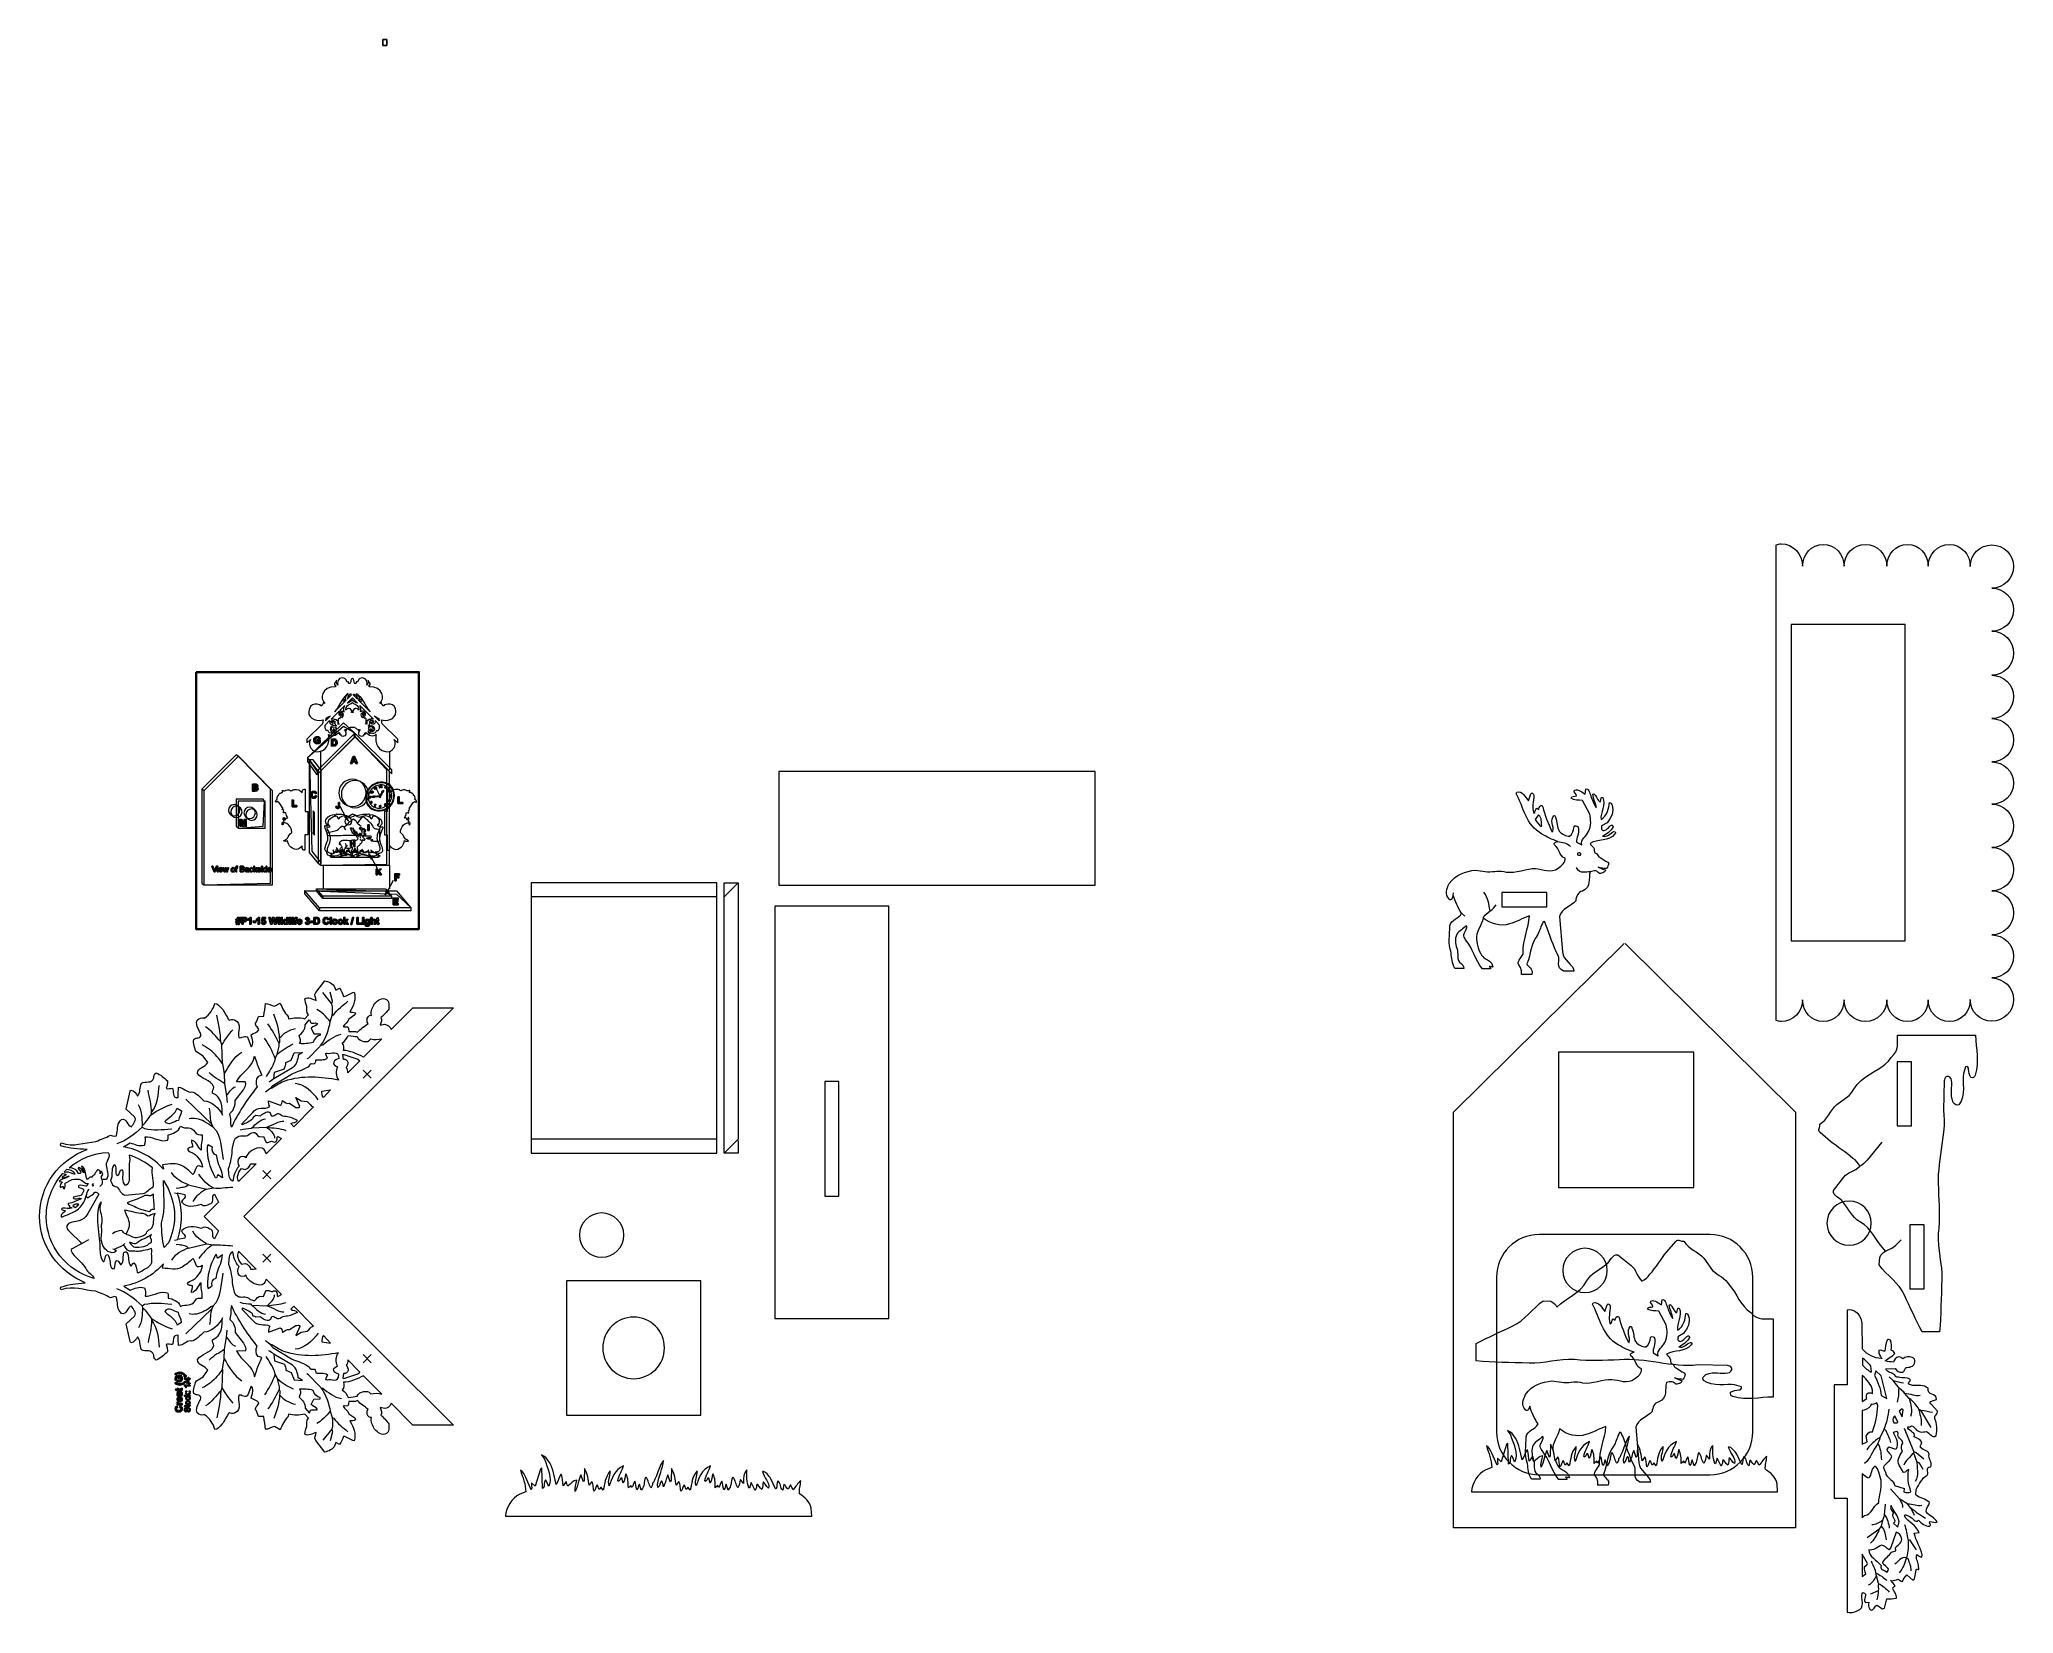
# Model space of a CAD drawing. Header units: centimetres. Extents: x -50 to 38, y -16.5 to 53.8.
import ezdxf
from ezdxf.lldxf.tags import DXFTag

# ---------------------------------------------------------------- set-up
doc = ezdxf.new("R2010")
doc.units = ezdxf.units.CM
doc.header["$MEASUREMENT"] = 0
doc.header["$XCLIPFRAME"] = 0
doc.layers.add('layer 1', color=7, linetype='Continuous')
tags = doc.linetypes.add('New Line1', pattern=[0.4, 0.2, -0.2]).pattern_tags.tags
tags[6:7] = [DXFTag(74, 4), DXFTag(75, 0), DXFTag(340, '0'), DXFTag(46, 1.0), DXFTag(50, 0.0), DXFTag(44, 0.0), DXFTag(45, 0.0)]
tags[4:5] = [DXFTag(74, 4), DXFTag(75, 0), DXFTag(340, '0'), DXFTag(46, 1.0), DXFTag(50, 0.0), DXFTag(44, 0.0), DXFTag(45, 0.0)]
tags = doc.linetypes.add('New Line10', pattern=[0.2, 0.1, -0.1]).pattern_tags.tags
tags[6:7] = [DXFTag(74, 4), DXFTag(75, 0), DXFTag(340, '0'), DXFTag(46, 1.0), DXFTag(50, 0.0), DXFTag(44, 0.0), DXFTag(45, 0.0)]
tags[4:5] = [DXFTag(74, 4), DXFTag(75, 0), DXFTag(340, '0'), DXFTag(46, 1.0), DXFTag(50, 0.0), DXFTag(44, 0.0), DXFTag(45, 0.0)]
tags = doc.linetypes.add('New Line11', pattern=[0.2, 0.1, -0.1]).pattern_tags.tags
tags[6:7] = [DXFTag(74, 4), DXFTag(75, 0), DXFTag(340, '0'), DXFTag(46, 1.0), DXFTag(50, 0.0), DXFTag(44, 0.0), DXFTag(45, 0.0)]
tags[4:5] = [DXFTag(74, 4), DXFTag(75, 0), DXFTag(340, '0'), DXFTag(46, 1.0), DXFTag(50, 0.0), DXFTag(44, 0.0), DXFTag(45, 0.0)]
tags = doc.linetypes.add('New Line12', pattern=[0.2, 0.1, -0.1]).pattern_tags.tags
tags[6:7] = [DXFTag(74, 4), DXFTag(75, 0), DXFTag(340, '0'), DXFTag(46, 1.0), DXFTag(50, 0.0), DXFTag(44, 0.0), DXFTag(45, 0.0)]
tags[4:5] = [DXFTag(74, 4), DXFTag(75, 0), DXFTag(340, '0'), DXFTag(46, 1.0), DXFTag(50, 0.0), DXFTag(44, 0.0), DXFTag(45, 0.0)]
tags = doc.linetypes.add('New Line13', pattern=[0.2, 0.1, -0.1]).pattern_tags.tags
tags[6:7] = [DXFTag(74, 4), DXFTag(75, 0), DXFTag(340, '0'), DXFTag(46, 1.0), DXFTag(50, 0.0), DXFTag(44, 0.0), DXFTag(45, 0.0)]
tags[4:5] = [DXFTag(74, 4), DXFTag(75, 0), DXFTag(340, '0'), DXFTag(46, 1.0), DXFTag(50, 0.0), DXFTag(44, 0.0), DXFTag(45, 0.0)]
tags = doc.linetypes.add('New Line14', pattern=[0.2, 0.1, -0.1]).pattern_tags.tags
tags[6:7] = [DXFTag(74, 4), DXFTag(75, 0), DXFTag(340, '0'), DXFTag(46, 1.0), DXFTag(50, 0.0), DXFTag(44, 0.0), DXFTag(45, 0.0)]
tags[4:5] = [DXFTag(74, 4), DXFTag(75, 0), DXFTag(340, '0'), DXFTag(46, 1.0), DXFTag(50, 0.0), DXFTag(44, 0.0), DXFTag(45, 0.0)]
tags = doc.linetypes.add('New Line15', pattern=[0.2, 0.1, -0.1]).pattern_tags.tags
tags[6:7] = [DXFTag(74, 4), DXFTag(75, 0), DXFTag(340, '0'), DXFTag(46, 1.0), DXFTag(50, 0.0), DXFTag(44, 0.0), DXFTag(45, 0.0)]
tags[4:5] = [DXFTag(74, 4), DXFTag(75, 0), DXFTag(340, '0'), DXFTag(46, 1.0), DXFTag(50, 0.0), DXFTag(44, 0.0), DXFTag(45, 0.0)]
tags = doc.linetypes.add('New Line16', pattern=[0.2, 0.1, -0.1]).pattern_tags.tags
tags[6:7] = [DXFTag(74, 4), DXFTag(75, 0), DXFTag(340, '0'), DXFTag(46, 1.0), DXFTag(50, 0.0), DXFTag(44, 0.0), DXFTag(45, 0.0)]
tags[4:5] = [DXFTag(74, 4), DXFTag(75, 0), DXFTag(340, '0'), DXFTag(46, 1.0), DXFTag(50, 0.0), DXFTag(44, 0.0), DXFTag(45, 0.0)]
tags = doc.linetypes.add('New Line17', pattern=[0.2, 0.1, -0.1]).pattern_tags.tags
tags[6:7] = [DXFTag(74, 4), DXFTag(75, 0), DXFTag(340, '0'), DXFTag(46, 1.0), DXFTag(50, 0.0), DXFTag(44, 0.0), DXFTag(45, 0.0)]
tags[4:5] = [DXFTag(74, 4), DXFTag(75, 0), DXFTag(340, '0'), DXFTag(46, 1.0), DXFTag(50, 0.0), DXFTag(44, 0.0), DXFTag(45, 0.0)]
tags = doc.linetypes.add('New Line2', pattern=[0.4, 0.2, -0.2]).pattern_tags.tags
tags[6:7] = [DXFTag(74, 4), DXFTag(75, 0), DXFTag(340, '0'), DXFTag(46, 1.0), DXFTag(50, 0.0), DXFTag(44, 0.0), DXFTag(45, 0.0)]
tags[4:5] = [DXFTag(74, 4), DXFTag(75, 0), DXFTag(340, '0'), DXFTag(46, 1.0), DXFTag(50, 0.0), DXFTag(44, 0.0), DXFTag(45, 0.0)]
tags = doc.linetypes.add('New Line3', pattern=[0.4, 0.2, -0.2]).pattern_tags.tags
tags[6:7] = [DXFTag(74, 4), DXFTag(75, 0), DXFTag(340, '0'), DXFTag(46, 1.0), DXFTag(50, 0.0), DXFTag(44, 0.0), DXFTag(45, 0.0)]
tags[4:5] = [DXFTag(74, 4), DXFTag(75, 0), DXFTag(340, '0'), DXFTag(46, 1.0), DXFTag(50, 0.0), DXFTag(44, 0.0), DXFTag(45, 0.0)]
tags = doc.linetypes.add('New Line4', pattern=[0.4, 0.2, -0.2]).pattern_tags.tags
tags[6:7] = [DXFTag(74, 4), DXFTag(75, 0), DXFTag(340, '0'), DXFTag(46, 1.0), DXFTag(50, 0.0), DXFTag(44, 0.0), DXFTag(45, 0.0)]
tags[4:5] = [DXFTag(74, 4), DXFTag(75, 0), DXFTag(340, '0'), DXFTag(46, 1.0), DXFTag(50, 0.0), DXFTag(44, 0.0), DXFTag(45, 0.0)]
tags = doc.linetypes.add('New Line5', pattern=[0.2, 0.1, -0.1]).pattern_tags.tags
tags[6:7] = [DXFTag(74, 4), DXFTag(75, 0), DXFTag(340, '0'), DXFTag(46, 1.0), DXFTag(50, 0.0), DXFTag(44, 0.0), DXFTag(45, 0.0)]
tags[4:5] = [DXFTag(74, 4), DXFTag(75, 0), DXFTag(340, '0'), DXFTag(46, 1.0), DXFTag(50, 0.0), DXFTag(44, 0.0), DXFTag(45, 0.0)]
tags = doc.linetypes.add('New Line6', pattern=[0.2, 0.1, -0.1]).pattern_tags.tags
tags[6:7] = [DXFTag(74, 4), DXFTag(75, 0), DXFTag(340, '0'), DXFTag(46, 1.0), DXFTag(50, 0.0), DXFTag(44, 0.0), DXFTag(45, 0.0)]
tags[4:5] = [DXFTag(74, 4), DXFTag(75, 0), DXFTag(340, '0'), DXFTag(46, 1.0), DXFTag(50, 0.0), DXFTag(44, 0.0), DXFTag(45, 0.0)]
tags = doc.linetypes.add('New Line7', pattern=[0.2, 0.1, -0.1]).pattern_tags.tags
tags[6:7] = [DXFTag(74, 4), DXFTag(75, 0), DXFTag(340, '0'), DXFTag(46, 1.0), DXFTag(50, 0.0), DXFTag(44, 0.0), DXFTag(45, 0.0)]
tags[4:5] = [DXFTag(74, 4), DXFTag(75, 0), DXFTag(340, '0'), DXFTag(46, 1.0), DXFTag(50, 0.0), DXFTag(44, 0.0), DXFTag(45, 0.0)]
tags = doc.linetypes.add('New Line8', pattern=[0.2, 0.1, -0.1]).pattern_tags.tags
tags[6:7] = [DXFTag(74, 4), DXFTag(75, 0), DXFTag(340, '0'), DXFTag(46, 1.0), DXFTag(50, 0.0), DXFTag(44, 0.0), DXFTag(45, 0.0)]
tags[4:5] = [DXFTag(74, 4), DXFTag(75, 0), DXFTag(340, '0'), DXFTag(46, 1.0), DXFTag(50, 0.0), DXFTag(44, 0.0), DXFTag(45, 0.0)]
tags = doc.linetypes.add('New Line9', pattern=[0.5, 0.3, -0.2]).pattern_tags.tags
tags[6:7] = [DXFTag(74, 4), DXFTag(75, 0), DXFTag(340, '0'), DXFTag(46, 1.0), DXFTag(50, 0.0), DXFTag(44, 0.0), DXFTag(45, 0.0)]
tags[4:5] = [DXFTag(74, 4), DXFTag(75, 0), DXFTag(340, '0'), DXFTag(46, 1.0), DXFTag(50, 0.0), DXFTag(44, 0.0), DXFTag(45, 0.0)]
picture_1 = doc.add_image_def('image1.jpg', size_in_pixel=(2, 2))

msp = doc.modelspace()

# ---------------------------------------------------------------- linework, layer by layer
at = {"layer": 'layer 1', "color": 7, "lineweight": 18}
for points, knots in [([(38.04028, 20.60934), (38.04028, 21.15272), (37.60844, 21.56039), (37.07575, 21.56039), (37.07575, 21.56039), (37.60844, 21.56039), (38.04028, 22.00143), (38.04028, 22.54482), (38.04028, 22.54482), (38.04028, 23.08824), (37.60844, 23.49474), (37.07575, 23.49474), (37.07575, 23.49474), (37.60844, 23.49474), (38.04028, 23.93635), (38.04028, 24.47977), (38.04028, 24.47977), (38.04028, 25.02315), (37.60844, 25.43026), (37.07575, 25.43026), (37.07575, 25.43026), (37.60844, 25.43026), (38.04028, 25.8713), (38.04028, 26.41468), (38.04028, 26.41468), (38.04028, 26.9581), (37.60844, 27.39858), (37.07575, 27.39858), (37.07575, 27.39858), (37.60844, 27.39858), (38.04028, 27.80625), (38.04028, 28.34964), (38.04028, 28.34964), (38.04028, 28.89302), (37.60844, 29.31949), (37.07575, 29.31949), (37.07575, 29.31949), (37.60844, 29.31949), (38.04028, 29.75186), (38.04028, 30.28455), (38.04028, 30.28455), (38.04028, 30.81725), (37.60844, 31.24908), (37.07575, 31.24908), (37.07575, 31.24908), (36.54305, 31.24908), (36.11122, 30.81725), (36.11122, 30.28455), (36.11122, 30.28455), (36.11122, 30.81725), (35.71357, 31.26513), (35.18631, 31.26513), (35.18631, 31.26513), (34.65905, 31.26513), (34.23162, 30.8333), (34.23162, 30.3006), (34.23162, 30.3006), (34.23162, 30.8333), (33.83609, 31.26513), (33.30882, 31.26513), (33.30882, 31.26513), (32.78156, 31.26513), (32.38603, 30.83273), (32.38603, 30.30004), (32.38603, 30.30004), (32.38603, 30.83273), (31.9586, 31.26513), (31.4313, 31.26513), (31.4313, 31.26513), (30.90404, 31.26513), (30.47662, 30.8333), (30.47662, 30.3006), (30.47662, 30.3006), (30.47662, 30.8333), (30.08108, 31.26513), (29.55382, 31.26513), (29.55382, 31.26513), (29.02656, 31.26513), (28.63103, 30.83273), (28.63103, 30.30004), (28.63103, 30.30004), (28.63103, 30.83273), (28.2036, 31.30041), (27.67634, 31.30041), (27.67634, 31.30041), (27.58472, 31.30041), (27.53166, 31.27896), (27.44784, 31.25462), (27.44784, 31.25462), (27.44784, 31.25462), (27.44784, 20.62698), (27.44784, 20.62698), (27.44784, 20.62698), (27.44784, 20.62698), (27.44784, 10.01754), (27.44784, 10.01754), (27.44784, 10.01754), (27.53166, 9.9932), (27.58472, 9.97175), (27.67634, 9.97175), (27.67634, 9.97175), (28.2036, 9.97175), (28.63103, 10.40415), (28.63103, 10.93684), (28.63103, 10.93684), (28.63103, 10.40415), (29.02656, 9.97175), (29.55382, 9.97175), (29.55382, 9.97175), (30.08108, 9.97175), (30.47662, 10.40358), (30.47662, 10.93628), (30.47662, 10.93628), (30.47662, 10.40358), (30.90404, 9.97175), (31.4313, 9.97175), (31.4313, 9.97175), (31.9586, 9.97175), (32.38603, 10.40415), (32.38603, 10.93684), (32.38603, 10.93684), (32.38603, 10.40415), (32.78156, 9.97175), (33.30882, 9.97175), (33.30882, 9.97175), (33.83609, 9.97175), (34.23162, 10.40358), (34.23162, 10.93628), (34.23162, 10.93628), (34.23162, 10.40358), (34.65905, 9.97175), (35.18631, 9.97175), (35.18631, 9.97175), (35.71357, 9.97175), (36.11122, 10.4196), (36.11122, 10.95229), (36.11122, 10.95229), (36.11122, 10.4196), (36.54305, 9.9878), (37.07575, 9.9878), (37.07575, 9.9878), (37.60844, 9.9878), (38.04028, 10.4196), (38.04028, 10.95229), (38.04028, 10.95229), (38.04028, 11.48502), (37.60844, 11.91739), (37.07575, 11.91739), (37.07575, 11.91739), (37.60844, 11.91739), (38.04028, 12.34383), (38.04028, 12.88724), (38.04028, 12.88724), (38.04028, 13.43063), (37.60844, 13.8383), (37.07575, 13.8383), (37.07575, 13.8383), (37.60844, 13.8383), (38.04028, 14.27878), (38.04028, 14.8222), (38.04028, 14.8222), (38.04028, 15.36558), (37.60844, 15.80662), (37.07575, 15.80662), (37.07575, 15.80662), (37.60844, 15.80662), (38.04028, 16.21373), (38.04028, 16.75711), (38.04028, 16.75711), (38.04028, 17.30053), (37.60844, 17.7421), (37.07575, 17.7421), (37.07575, 17.7421), (37.60844, 17.7421), (38.04028, 18.14864), (38.04028, 18.69206), (38.04028, 18.69206), (38.04028, 19.23545), (37.60844, 19.67649), (37.07575, 19.67649), (37.07575, 19.67649), (37.60844, 19.67649), (38.04028, 20.06595), (38.04028, 20.60934)], [0, 0, 0, 0, 0.0212766, 0.0212766, 0.0212766, 0.0212766, 0.04255319, 0.04255319, 0.04255319, 0.04255319, 0.06382979, 0.06382979, 0.06382979, 0.06382979, 0.08510638, 0.08510638, 0.08510638, 0.08510638, 0.10638298, 0.10638298, 0.10638298, 0.10638298, 0.12765957, 0.12765957, 0.12765957, 0.12765957, 0.14893617, 0.14893617, 0.14893617, 0.14893617, 0.17021277, 0.17021277, 0.17021277, 0.17021277, 0.19148936, 0.19148936, 0.19148936, 0.19148936, 0.21276596, 0.21276596, 0.21276596, 0.21276596, 0.23404255, 0.23404255, 0.23404255, 0.23404255, 0.25531915, 0.25531915, 0.25531915, 0.25531915, 0.27659574, 0.27659574, 0.27659574, 0.27659574, 0.29787234, 0.29787234, 0.29787234, 0.29787234, 0.31914894, 0.31914894, 0.31914894, 0.31914894, 0.34042553, 0.34042553, 0.34042553, 0.34042553, 0.36170213, 0.36170213, 0.36170213, 0.36170213, 0.38297872, 0.38297872, 0.38297872, 0.38297872, 0.40425532, 0.40425532, 0.40425532, 0.40425532, 0.42553191, 0.42553191, 0.42553191, 0.42553191, 0.44680851, 0.44680851, 0.44680851, 0.44680851, 0.46808511, 0.46808511, 0.46808511, 0.46808511, 0.4893617, 0.4893617, 0.4893617, 0.4893617, 0.5106383, 0.5106383, 0.5106383, 0.5106383, 0.53191489, 0.53191489, 0.53191489, 0.53191489, 0.55319149, 0.55319149, 0.55319149, 0.55319149, 0.57446809, 0.57446809, 0.57446809, 0.57446809, 0.59574468, 0.59574468, 0.59574468, 0.59574468, 0.61702128, 0.61702128, 0.61702128, 0.61702128, 0.63829787, 0.63829787, 0.63829787, 0.63829787, 0.65957447, 0.65957447, 0.65957447, 0.65957447, 0.68085106, 0.68085106, 0.68085106, 0.68085106, 0.70212766, 0.70212766, 0.70212766, 0.70212766, 0.72340426, 0.72340426, 0.72340426, 0.72340426, 0.74468085, 0.74468085, 0.74468085, 0.74468085, 0.76595745, 0.76595745, 0.76595745, 0.76595745, 0.78723404, 0.78723404, 0.78723404, 0.78723404, 0.80851064, 0.80851064, 0.80851064, 0.80851064, 0.82978723, 0.82978723, 0.82978723, 0.82978723, 0.85106383, 0.85106383, 0.85106383, 0.85106383, 0.87234043, 0.87234043, 0.87234043, 0.87234043, 0.89361702, 0.89361702, 0.89361702, 0.89361702, 0.91489362, 0.91489362, 0.91489362, 0.91489362, 0.93617021, 0.93617021, 0.93617021, 0.93617021, 0.95744681, 0.95744681, 0.95744681, 0.95744681, 1, 1, 1, 1]), ([(-17.04935, 21.13436), (-17.04935, 21.13436), (-2.93883, 21.13436), (-2.93883, 21.13436), (-2.93883, 21.13436), (-2.93883, 21.13436), (-2.93883, 16.05612), (-2.93883, 16.05612), (-2.93883, 16.05612), (-2.93883, 16.05612), (-17.04935, 16.05612), (-17.04935, 16.05612), (-17.04935, 16.05612), (-17.04935, 16.05612), (-17.04935, 21.13436), (-17.04935, 21.13436)], [0, 0, 0, 0, 0.2, 0.2, 0.2, 0.2, 0.4, 0.4, 0.4, 0.4, 0.6, 0.6, 0.6, 0.6, 1, 1, 1, 1]), ([(-17.22597, 15.12801), (-17.22597, 15.12801), (-12.14597, 15.12801), (-12.14597, 15.12801), (-12.14597, 15.12801), (-12.14597, 15.12801), (-12.14597, -3.28699), (-12.14597, -3.28699), (-12.14597, -3.28699), (-12.14597, -3.28699), (-17.22597, -3.28699), (-17.22597, -3.28699), (-17.22597, -3.28699), (-17.22597, -3.28699), (-17.22597, 15.12801), (-17.22597, 15.12801)], [0, 0, 0, 0, 0.2, 0.2, 0.2, 0.2, 0.4, 0.4, 0.4, 0.4, 0.6, 0.6, 0.6, 0.6, 1, 1, 1, 1]), ([(-48.00534, -1.68676), (-48.44984, -1.72909), (-48.65191, -1.74818), (-49.09641, -1.8787), (-49.09641, -1.8787), (-49.13169, -1.92806), (-49.09641, -1.95984), (-49.07171, -2.00567), (-49.07171, -2.00567), (-48.53196, -1.81164), (-48.05571, -2.02331), (-47.53008, -2.06568), (-47.53008, -2.06568), (-47.29724, -2.19264), (-47.09969, -2.20326), (-46.88096, -2.36201), (-46.88096, -2.36201), (-46.76808, -2.33026), (-46.57758, -2.2209), (-46.58463, -2.429), (-46.58463, -2.429), (-46.53877, -2.63718), (-46.59169, -2.8947), (-46.38002, -3.05695), (-46.38002, -3.05695), (-46.14719, -3.14165), (-46.13308, -2.76065), (-45.93199, -2.72537), (-45.93199, -2.72537), (-45.85791, -2.87354), (-45.68858, -3.02872), (-45.80499, -3.1734), (-45.80499, -3.1734), (-45.80499, -3.1734), (-46.16835, -3.52261), (-46.16835, -3.52261), (-46.16835, -3.52261), (-46.16835, -3.52261), (-45.99902, -4.31636), (-45.99902, -4.31636), (-45.99902, -4.31636), (-45.99902, -4.31636), (-45.96374, -4.36579), (-45.96374, -4.36579), (-45.96374, -4.36579), (-45.8191, -4.35164), (-45.72738, -4.20704), (-45.66741, -4.09764), (-45.66741, -4.09764), (-45.51924, -4.26345), (-45.58627, -4.47162), (-45.49102, -4.67972), (-45.49102, -4.67972), (-45.32169, -4.79618), (-45.02888, -4.61622), (-44.94069, -4.91608), (-44.94069, -4.91608), (-44.95833, -4.9902), (-44.91599, -5.08193), (-44.83838, -5.13833), (-44.83838, -5.13833), (-44.65141, -5.06429), (-44.47855, -4.91259), (-44.33038, -4.77497), (-44.33038, -4.77497), (-44.31274, -4.66208), (-44.3586, -4.55276), (-44.39035, -4.45042), (-44.39035, -4.45042), (-44.31274, -4.3975), (-44.20338, -4.45042), (-44.11166, -4.45042), (-44.11166, -4.45042), (-44.01994, -4.31993), (-44.1777, -4.00803), (-43.8602, -4.03273), (-43.8602, -4.03273), (-43.86979, -4.18587), (-43.83533, -4.37207), (-43.83296, -4.49275), (-43.83296, -4.49275), (-43.83296, -4.49275), (-43.7483, -4.47868), (-43.7483, -4.47868), (-43.7483, -4.47868), (-43.58249, -4.43983), (-43.42021, -4.22817), (-43.25441, -4.29167), (-43.25441, -4.29167), (-43.06744, -4.26345), (-42.8593, -4.04123), (-42.70408, -3.88597), (-42.70408, -3.88597), (-42.35835, -3.89303), (-42.03733, -3.55789), (-41.87505, -3.25097), (-41.87505, -3.25097), (-41.87505, -3.25097), (-41.87505, -3.25097), (-41.87505, -3.25097), (-41.87505, -3.25097), (-41.91033, -3.60375), (-41.86799, -4.04472), (-42.32308, -4.23173), (-42.32308, -4.23173), (-42.33719, -4.32345), (-42.27369, -4.40456), (-42.25605, -4.49275), (-42.25605, -4.49275), (-42.41833, -4.87026), (-42.80285, -4.82083), (-42.99335, -5.11368), (-42.99335, -5.11368), (-42.98277, -5.39233), (-42.6441, -5.38528), (-42.53474, -5.59345), (-42.53474, -5.59345), (-42.53474, -5.59345), (-42.73935, -5.88273), (-42.73935, -5.88273), (-42.73935, -5.88273), (-42.73935, -5.88273), (-43.04274, -6.0697), (-43.04274, -6.0697), (-43.04274, -6.0697), (-43.13094, -6.24609), (-43.19444, -6.46125), (-43.15563, -6.62706), (-43.15563, -6.62706), (-43.05333, -6.73998), (-42.91927, -6.63415), (-42.84166, -6.78937), (-42.84166, -6.78937), (-42.82049, -6.87051), (-42.87341, -6.91986), (-42.90869, -6.97634), (-42.90869, -6.97634), (-43.29575, -7.70162), (-42.67938, -7.58312), (-42.67938, -7.58312), (-42.67938, -7.58312), (-42.44655, -7.74187), (-42.2878, -7.98525), (-42.21371, -8.23576), (-42.21371, -8.23576), (-42.09377, -8.25693), (-41.99852, -8.10167), (-41.89974, -8.00645), (-41.89974, -8.00645), (-41.76569, -7.84065), (-41.70571, -7.64662), (-41.57166, -7.47372), (-41.57166, -7.47372), (-41.54344, -7.53722), (-41.40938, -7.53373), (-41.3353, -7.509), (-41.3353, -7.509), (-40.96488, -7.31497), (-41.22946, -6.96576), (-41.14833, -6.71176), (-41.14833, -6.71176), (-41.02838, -6.65884), (-40.84141, -6.86345), (-40.74263, -6.69412), (-40.74263, -6.69412), (-40.74263, -6.69412), (-40.59799, -6.29901), (-40.59799, -6.29901), (-40.59799, -6.29901), (-40.47099, -6.39775), (-40.53449, -6.64826), (-40.60505, -6.83167), (-40.60505, -6.83167), (-40.48158, -6.93401), (-40.34752, -6.90579), (-40.24874, -7.05039), (-40.24874, -7.05039), (-40.26991, -7.18095), (-40.50627, -7.26915), (-40.36163, -7.40673), (-40.36163, -7.40673), (-40.36163, -7.40673), (-40.27696, -7.65368), (-40.27696, -7.65368), (-40.27696, -7.65368), (-40.27696, -7.65368), (-40.03002, -7.6607), (-40.03002, -7.6607), (-40.03002, -7.6607), (-40.02649, -7.87942), (-39.96299, -8.02053), (-39.96299, -8.2287), (-39.96299, -8.2287), (-39.83599, -8.24634), (-39.70194, -8.12287), (-39.5573, -8.10872), (-39.5573, -8.10872), (-39.5573, -8.10872), (-39.3033, -8.2534), (-39.3033, -8.2534), (-39.3033, -8.2534), (-39.21158, -8.03468), (-39.12691, -7.8265), (-38.94699, -7.65368), (-38.94699, -7.65368), (-38.94699, -7.65368), (-38.92935, -7.55137), (-38.92935, -7.55137), (-38.92935, -7.55137), (-38.67888, -7.60429), (-38.46016, -7.62542), (-38.20263, -7.55137), (-38.20263, -7.55137), (-38.20263, -7.55137), (-38.0333, -7.72776), (-38.0333, -7.72776), (-38.0333, -7.72776), (-38.16735, -7.84065), (-38.0968, -7.98881), (-38.11796, -8.09108), (-38.11796, -8.09108), (-38.15324, -8.21812), (-38.19914, -8.33097), (-38.20263, -8.44743), (-38.20263, -8.44743), (-38.05446, -8.5462), (-37.85691, -8.41568), (-37.69463, -8.37331), (-37.69463, -8.37331), (-37.69816, -8.49678), (-37.82516, -8.59206), (-37.71933, -8.72608), (-37.71933, -8.72608), (-37.71933, -8.72608), (-37.31363, -9.2447), (-37.31363, -9.2447), (-37.31363, -9.2447), (-37.15488, -9.21292), (-36.93969, -9.13178), (-36.86208, -8.93775), (-36.86208, -8.93775), (-36.86208, -8.93775), (-36.81974, -8.82137), (-36.81974, -8.82137), (-36.81974, -8.82137), (-36.81974, -8.82137), (-36.66099, -8.91306), (-36.66099, -8.91306), (-36.66099, -8.91306), (-36.56574, -8.79315), (-36.53046, -8.67317), (-36.47402, -8.54264), (-36.47402, -8.54264), (-36.32233, -8.5709), (-36.15652, -8.69437), (-36.0013, -8.74372), (-36.0013, -8.74372), (-35.90958, -8.42979), (-36.01894, -8.13695), (-36.20238, -7.85472), (-36.20238, -7.85472), (-36.14241, -7.83708), (-36.01541, -7.86178), (-35.94838, -7.81243), (-35.94838, -7.81243), (-35.94838, -7.81243), (-35.96602, -7.72067), (-35.96602, -7.72067), (-35.96602, -7.72067), (-35.96602, -7.72067), (-36.23766, -7.53373), (-36.23766, -7.53373), (-36.23766, -7.53373), (-36.26235, -7.39611), (-36.43169, -7.30792), (-36.49871, -7.20208), (-36.49871, -7.20208), (-36.4211, -7.13509), (-36.25886, -7.2797), (-36.2553, -7.1104), (-36.2553, -7.1104), (-36.2553, -7.1104), (-36.24471, -6.9834), (-36.24471, -6.9834), (-36.24471, -6.9834), (-36.10713, -6.96576), (-35.97664, -7.0222), (-35.84608, -6.94812), (-35.84608, -6.94812), (-35.7226, -7.10687), (-35.53567, -7.2127), (-35.37335, -7.3397), (-35.37335, -7.3397), (-35.44747, -7.40673), (-35.44391, -7.53722), (-35.38041, -7.63604), (-35.38041, -7.63604), (-35.34164, -7.68539), (-35.29574, -7.71718), (-35.22871, -7.70303), (-35.22871, -7.70303), (-35.2781, -7.91826), (-35.18289, -8.03817), (-35.09469, -8.2287), (-35.09469, -8.2287), (-34.95708, -8.36981), (-34.7701, -8.52856), (-34.56196, -8.41568), (-34.56196, -8.41568), (-34.43849, -8.34861), (-34.44103, -8.10026), (-34.45867, -7.98384), (-34.45867, -7.98384), (-34.53275, -7.88153), (-34.70664, -7.66775), (-34.81596, -7.60076), (-34.81596, -7.60076), (-34.74192, -7.50551), (-34.79833, -7.38204), (-34.84775, -7.26206), (-34.84775, -7.26206), (-34.84775, -7.26206), (-34.65372, -7.30443), (-34.65372, -7.30443), (-34.65372, -7.30443), (-34.51963, -7.28679), (-34.39263, -7.21623), (-34.3503, -7.06803), (-34.3503, -7.06803), (-34.3503, -7.06803), (-33.37663, -8.04117), (-33.37663, -8.04117), (-33.37663, -8.04117), (-33.37663, -8.04117), (-31.56589, -8.04173), (-31.56589, -8.04173), (-31.56589, -8.04173), (-31.56589, -8.04173), (-40.92332, 1.27548), (-40.92332, 1.27548), (-40.92332, 1.27548), (-40.92332, 1.27548), (-31.56589, 10.58772), (-31.56589, 10.58772), (-31.56589, 10.58772), (-31.56589, 10.58772), (-33.37663, 10.58716), (-33.37663, 10.58716), (-33.37663, 10.58716), (-33.37663, 10.58716), (-34.3503, 9.61402), (-34.3503, 9.61402), (-34.3503, 9.61402), (-34.39263, 9.76219), (-34.51963, 9.83274), (-34.65372, 9.85038), (-34.65372, 9.85038), (-34.65372, 9.85038), (-34.84775, 9.80805), (-34.84775, 9.80805), (-34.84775, 9.80805), (-34.79833, 9.92799), (-34.74192, 10.05146), (-34.81596, 10.14675), (-34.81596, 10.14675), (-34.70664, 10.21374), (-34.53275, 10.42753), (-34.45867, 10.52983), (-34.45867, 10.52983), (-34.44103, 10.64625), (-34.43849, 10.8946), (-34.56196, 10.96163), (-34.56196, 10.96163), (-34.7701, 11.07452), (-34.95708, 10.91577), (-35.09469, 10.77466), (-35.09469, 10.77466), (-35.18289, 10.58416), (-35.2781, 10.46425), (-35.22871, 10.24902), (-35.22871, 10.24902), (-35.29574, 10.26313), (-35.34164, 10.23138), (-35.38041, 10.18203), (-35.38041, 10.18203), (-35.44391, 10.08321), (-35.44747, 9.95272), (-35.37335, 9.88566), (-35.37335, 9.88566), (-35.53567, 9.75869), (-35.7226, 9.65286), (-35.84608, 9.49411), (-35.84608, 9.49411), (-35.97664, 9.56816), (-36.10713, 9.51175), (-36.24471, 9.52939), (-36.24471, 9.52939), (-36.24471, 9.52939), (-36.2553, 9.65635), (-36.2553, 9.65635), (-36.2553, 9.65635), (-36.25886, 9.82569), (-36.4211, 9.68105), (-36.49871, 9.74808), (-36.49871, 9.74808), (-36.43169, 9.85391), (-36.26235, 9.9421), (-36.23766, 10.07969), (-36.23766, 10.07969), (-36.23766, 10.07969), (-35.96602, 10.26666), (-35.96602, 10.26666), (-35.96602, 10.26666), (-35.96602, 10.26666), (-35.94838, 10.35842), (-35.94838, 10.35842), (-35.94838, 10.35842), (-36.01541, 10.40777), (-36.14241, 10.38308), (-36.20238, 10.40071), (-36.20238, 10.40071), (-36.01894, 10.68294), (-35.90958, 10.97578), (-36.0013, 11.28971), (-36.0013, 11.28971), (-36.15652, 11.24036), (-36.32233, 11.11689), (-36.47402, 11.08863), (-36.47402, 11.08863), (-36.53046, 11.21916), (-36.56574, 11.3391), (-36.66099, 11.45905), (-36.66099, 11.45905), (-36.66099, 11.45905), (-36.81974, 11.36733), (-36.81974, 11.36733), (-36.81974, 11.36733), (-36.81974, 11.36733), (-36.86208, 11.48374), (-36.86208, 11.48374), (-36.86208, 11.48374), (-36.93969, 11.67777), (-37.15488, 11.75891), (-37.31363, 11.79066), (-37.31363, 11.79066), (-37.31363, 11.79066), (-37.71933, 11.27208), (-37.71933, 11.27208), (-37.71933, 11.27208), (-37.82516, 11.13802), (-37.69816, 11.04277), (-37.69463, 10.9193), (-37.69463, 10.9193), (-37.85691, 10.96163), (-38.05446, 11.09216), (-38.20263, 10.99342), (-38.20263, 10.99342), (-38.19914, 10.87696), (-38.15324, 10.76411), (-38.11796, 10.63708), (-38.11796, 10.63708), (-38.0968, 10.53481), (-38.16735, 10.3866), (-38.0333, 10.27371), (-38.0333, 10.27371), (-38.0333, 10.27371), (-38.20263, 10.09733), (-38.20263, 10.09733), (-38.20263, 10.09733), (-38.46016, 10.17141), (-38.67888, 10.15024), (-38.92935, 10.09733), (-38.92935, 10.09733), (-38.92935, 10.09733), (-38.94699, 10.19967), (-38.94699, 10.19967), (-38.94699, 10.19967), (-39.12691, 10.37249), (-39.21158, 10.58063), (-39.3033, 10.79939), (-39.3033, 10.79939), (-39.3033, 10.79939), (-39.5573, 10.65471), (-39.5573, 10.65471), (-39.5573, 10.65471), (-39.70194, 10.66883), (-39.83599, 10.7923), (-39.96299, 10.77466), (-39.96299, 10.77466), (-39.96299, 10.56652), (-40.02649, 10.42541), (-40.03002, 10.20669), (-40.03002, 10.20669), (-40.03002, 10.20669), (-40.27696, 10.19967), (-40.27696, 10.19967), (-40.27696, 10.19967), (-40.27696, 10.19967), (-40.36163, 9.95272), (-40.36163, 9.95272), (-40.36163, 9.95272), (-40.50627, 9.8151), (-40.26991, 9.72691), (-40.24874, 9.59638), (-40.24874, 9.59638), (-40.34752, 9.45174), (-40.48158, 9.47996), (-40.60505, 9.37766), (-40.60505, 9.37766), (-40.53449, 9.19425), (-40.47099, 8.94374), (-40.59799, 8.84496), (-40.59799, 8.84496), (-40.59799, 8.84496), (-40.74263, 9.24008), (-40.74263, 9.24008), (-40.74263, 9.24008), (-40.84141, 9.40941), (-41.02838, 9.2048), (-41.14833, 9.25771), (-41.14833, 9.25771), (-41.22946, 9.51175), (-40.96488, 9.86096), (-41.3353, 10.05499), (-41.3353, 10.05499), (-41.40938, 10.07969), (-41.54344, 10.08321), (-41.57166, 10.01971), (-41.57166, 10.01971), (-41.70571, 10.19258), (-41.76569, 10.3866), (-41.89974, 10.55244), (-41.89974, 10.55244), (-41.99852, 10.64766), (-42.09377, 10.80288), (-42.21371, 10.78175), (-42.21371, 10.78175), (-42.2878, 10.53124), (-42.44655, 10.28786), (-42.67938, 10.12911), (-42.67938, 10.12911), (-42.67938, 10.12911), (-43.29575, 10.24761), (-42.90869, 9.5223), (-42.90869, 9.5223), (-42.87341, 9.46585), (-42.82049, 9.41646), (-42.84166, 9.33536), (-42.84166, 9.33536), (-42.91927, 9.1801), (-43.05333, 9.28594), (-43.15563, 9.17305), (-43.15563, 9.17305), (-43.19444, 9.00724), (-43.13094, 8.79205), (-43.04274, 8.61566), (-43.04274, 8.61566), (-43.04274, 8.61566), (-42.73935, 8.42869), (-42.73935, 8.42869), (-42.73935, 8.42869), (-42.73935, 8.42869), (-42.53474, 8.13941), (-42.53474, 8.13941), (-42.53474, 8.13941), (-42.6441, 7.93127), (-42.98277, 7.93833), (-42.99335, 7.65967), (-42.99335, 7.65967), (-42.80285, 7.36683), (-42.41833, 7.41621), (-42.25605, 7.03874), (-42.25605, 7.03874), (-42.27369, 6.95055), (-42.33719, 6.86941), (-42.32308, 6.77772), (-42.32308, 6.77772), (-41.86799, 6.59071), (-41.91033, 6.14974), (-41.87505, 5.79696), (-41.87505, 5.79696), (-41.87505, 5.79696), (-41.87505, 5.79696), (-41.87505, 5.79696), (-41.87505, 5.79696), (-42.03733, 6.10388), (-42.35835, 6.43902), (-42.70408, 6.43196), (-42.70408, 6.43196), (-42.8593, 6.58719), (-43.06744, 6.80944), (-43.25441, 6.83766), (-43.25441, 6.83766), (-43.42021, 6.77416), (-43.58249, 6.98583), (-43.7483, 7.02467), (-43.7483, 7.02467), (-43.7483, 7.02467), (-43.83296, 7.03874), (-43.83296, 7.03874), (-43.83296, 7.03874), (-43.83533, 6.91806), (-43.86979, 6.73186), (-43.8602, 6.57872), (-43.8602, 6.57872), (-44.1777, 6.55403), (-44.01994, 6.86592), (-44.11166, 6.99641), (-44.11166, 6.99641), (-44.20338, 6.99641), (-44.31274, 6.94349), (-44.39035, 6.99641), (-44.39035, 6.99641), (-44.3586, 7.09871), (-44.31274, 7.20808), (-44.33038, 7.32096), (-44.33038, 7.32096), (-44.47855, 7.45855), (-44.65141, 7.61024), (-44.83838, 7.68433), (-44.83838, 7.68433), (-44.91599, 7.62788), (-44.95833, 7.53619), (-44.94069, 7.46208), (-44.94069, 7.46208), (-45.02888, 7.16221), (-45.32169, 7.34217), (-45.49102, 7.22571), (-45.49102, 7.22571), (-45.58627, 7.01758), (-45.51924, 6.80944), (-45.66741, 6.64363), (-45.66741, 6.64363), (-45.72738, 6.75299), (-45.8191, 6.89763), (-45.96374, 6.91174), (-45.96374, 6.91174), (-45.96374, 6.91174), (-45.99902, 6.86235), (-45.99902, 6.86235), (-45.99902, 6.86235), (-45.99902, 6.86235), (-46.16835, 6.0686), (-46.16835, 6.0686), (-46.16835, 6.0686), (-46.16835, 6.0686), (-45.80499, 5.71939), (-45.80499, 5.71939), (-45.80499, 5.71939), (-45.68858, 5.57471), (-45.85791, 5.41953), (-45.93199, 5.27133), (-45.93199, 5.27133), (-46.13308, 5.3066), (-46.14719, 5.6876), (-46.38002, 5.60294), (-46.38002, 5.60294), (-46.59169, 5.44066), (-46.53877, 5.18313), (-46.58463, 4.97499), (-46.58463, 4.97499), (-46.57758, 4.76689), (-46.76808, 4.87621), (-46.88096, 4.908), (-46.88096, 4.908), (-47.09969, 4.74925), (-47.29724, 4.73863), (-47.53008, 4.61163), (-47.53008, 4.61163), (-48.05571, 4.5693), (-48.53196, 4.35763), (-49.07171, 4.55166), (-49.07171, 4.55166), (-49.09641, 4.5058), (-49.13169, 4.47405), (-49.09641, 4.42466), (-49.09641, 4.42466), (-48.65191, 4.29413), (-48.36164, 4.29988), (-47.91714, 4.25755), (-47.91714, 4.25755), (-49.14643, 3.82243), (-50.04326, 2.64613), (-50.04326, 1.26776), (-50.04326, 1.26776), (-50.04326, -0.05745), (-49.16058, -1.21449), (-48.00534, -1.68676)], [0, 0, 0, 0, 0.00578035, 0.00578035, 0.00578035, 0.00578035, 0.01156069, 0.01156069, 0.01156069, 0.01156069, 0.01734104, 0.01734104, 0.01734104, 0.01734104, 0.02312139, 0.02312139, 0.02312139, 0.02312139, 0.02890173, 0.02890173, 0.02890173, 0.02890173, 0.03468208, 0.03468208, 0.03468208, 0.03468208, 0.04046243, 0.04046243, 0.04046243, 0.04046243, 0.04624277, 0.04624277, 0.04624277, 0.04624277, 0.05202312, 0.05202312, 0.05202312, 0.05202312, 0.05780347, 0.05780347, 0.05780347, 0.05780347, 0.06358382, 0.06358382, 0.06358382, 0.06358382, 0.06936416, 0.06936416, 0.06936416, 0.06936416, 0.07514451, 0.07514451, 0.07514451, 0.07514451, 0.08092486, 0.08092486, 0.08092486, 0.08092486, 0.0867052, 0.0867052, 0.0867052, 0.0867052, 0.09248555, 0.09248555, 0.09248555, 0.09248555, 0.0982659, 0.0982659, 0.0982659, 0.0982659, 0.10404624, 0.10404624, 0.10404624, 0.10404624, 0.10982659, 0.10982659, 0.10982659, 0.10982659, 0.11560694, 0.11560694, 0.11560694, 0.11560694, 0.12138728, 0.12138728, 0.12138728, 0.12138728, 0.12716763, 0.12716763, 0.12716763, 0.12716763, 0.13294798, 0.13294798, 0.13294798, 0.13294798, 0.13872832, 0.13872832, 0.13872832, 0.13872832, 0.14450867, 0.14450867, 0.14450867, 0.14450867, 0.15028902, 0.15028902, 0.15028902, 0.15028902, 0.15606936, 0.15606936, 0.15606936, 0.15606936, 0.16184971, 0.16184971, 0.16184971, 0.16184971, 0.16763006, 0.16763006, 0.16763006, 0.16763006, 0.1734104, 0.1734104, 0.1734104, 0.1734104, 0.17919075, 0.17919075, 0.17919075, 0.17919075, 0.1849711, 0.1849711, 0.1849711, 0.1849711, 0.19075145, 0.19075145, 0.19075145, 0.19075145, 0.19653179, 0.19653179, 0.19653179, 0.19653179, 0.20231214, 0.20231214, 0.20231214, 0.20231214, 0.20809249, 0.20809249, 0.20809249, 0.20809249, 0.21387283, 0.21387283, 0.21387283, 0.21387283, 0.21965318, 0.21965318, 0.21965318, 0.21965318, 0.22543353, 0.22543353, 0.22543353, 0.22543353, 0.23121387, 0.23121387, 0.23121387, 0.23121387, 0.23699422, 0.23699422, 0.23699422, 0.23699422, 0.24277457, 0.24277457, 0.24277457, 0.24277457, 0.24855491, 0.24855491, 0.24855491, 0.24855491, 0.25433526, 0.25433526, 0.25433526, 0.25433526, 0.26011561, 0.26011561, 0.26011561, 0.26011561, 0.26589595, 0.26589595, 0.26589595, 0.26589595, 0.2716763, 0.2716763, 0.2716763, 0.2716763, 0.27745665, 0.27745665, 0.27745665, 0.27745665, 0.28323699, 0.28323699, 0.28323699, 0.28323699, 0.28901734, 0.28901734, 0.28901734, 0.28901734, 0.29479769, 0.29479769, 0.29479769, 0.29479769, 0.30057803, 0.30057803, 0.30057803, 0.30057803, 0.30635838, 0.30635838, 0.30635838, 0.30635838, 0.31213873, 0.31213873, 0.31213873, 0.31213873, 0.31791908, 0.31791908, 0.31791908, 0.31791908, 0.32369942, 0.32369942, 0.32369942, 0.32369942, 0.32947977, 0.32947977, 0.32947977, 0.32947977, 0.33526012, 0.33526012, 0.33526012, 0.33526012, 0.34104046, 0.34104046, 0.34104046, 0.34104046, 0.34682081, 0.34682081, 0.34682081, 0.34682081, 0.35260116, 0.35260116, 0.35260116, 0.35260116, 0.3583815, 0.3583815, 0.3583815, 0.3583815, 0.36416185, 0.36416185, 0.36416185, 0.36416185, 0.3699422, 0.3699422, 0.3699422, 0.3699422, 0.37572254, 0.37572254, 0.37572254, 0.37572254, 0.38150289, 0.38150289, 0.38150289, 0.38150289, 0.38728324, 0.38728324, 0.38728324, 0.38728324, 0.39306358, 0.39306358, 0.39306358, 0.39306358, 0.39884393, 0.39884393, 0.39884393, 0.39884393, 0.40462428, 0.40462428, 0.40462428, 0.40462428, 0.41040462, 0.41040462, 0.41040462, 0.41040462, 0.41618497, 0.41618497, 0.41618497, 0.41618497, 0.42196532, 0.42196532, 0.42196532, 0.42196532, 0.42774566, 0.42774566, 0.42774566, 0.42774566, 0.43352601, 0.43352601, 0.43352601, 0.43352601, 0.43930636, 0.43930636, 0.43930636, 0.43930636, 0.44508671, 0.44508671, 0.44508671, 0.44508671, 0.45086705, 0.45086705, 0.45086705, 0.45086705, 0.4566474, 0.4566474, 0.4566474, 0.4566474, 0.46242775, 0.46242775, 0.46242775, 0.46242775, 0.46820809, 0.46820809, 0.46820809, 0.46820809, 0.47398844, 0.47398844, 0.47398844, 0.47398844, 0.47976879, 0.47976879, 0.47976879, 0.47976879, 0.48554913, 0.48554913, 0.48554913, 0.48554913, 0.49132948, 0.49132948, 0.49132948, 0.49132948, 0.49710983, 0.49710983, 0.49710983, 0.49710983, 0.50289017, 0.50289017, 0.50289017, 0.50289017, 0.50867052, 0.50867052, 0.50867052, 0.50867052, 0.51445087, 0.51445087, 0.51445087, 0.51445087, 0.52023121, 0.52023121, 0.52023121, 0.52023121, 0.52601156, 0.52601156, 0.52601156, 0.52601156, 0.53179191, 0.53179191, 0.53179191, 0.53179191, 0.53757225, 0.53757225, 0.53757225, 0.53757225, 0.5433526, 0.5433526, 0.5433526, 0.5433526, 0.54913295, 0.54913295, 0.54913295, 0.54913295, 0.55491329, 0.55491329, 0.55491329, 0.55491329, 0.56069364, 0.56069364, 0.56069364, 0.56069364, 0.56647399, 0.56647399, 0.56647399, 0.56647399, 0.57225434, 0.57225434, 0.57225434, 0.57225434, 0.57803468, 0.57803468, 0.57803468, 0.57803468, 0.58381503, 0.58381503, 0.58381503, 0.58381503, 0.58959538, 0.58959538, 0.58959538, 0.58959538, 0.59537572, 0.59537572, 0.59537572, 0.59537572, 0.60115607, 0.60115607, 0.60115607, 0.60115607, 0.60693642, 0.60693642, 0.60693642, 0.60693642, 0.61271676, 0.61271676, 0.61271676, 0.61271676, 0.61849711, 0.61849711, 0.61849711, 0.61849711, 0.62427746, 0.62427746, 0.62427746, 0.62427746, 0.6300578, 0.6300578, 0.6300578, 0.6300578, 0.63583815, 0.63583815, 0.63583815, 0.63583815, 0.6416185, 0.6416185, 0.6416185, 0.6416185, 0.64739884, 0.64739884, 0.64739884, 0.64739884, 0.65317919, 0.65317919, 0.65317919, 0.65317919, 0.65895954, 0.65895954, 0.65895954, 0.65895954, 0.66473988, 0.66473988, 0.66473988, 0.66473988, 0.67052023, 0.67052023, 0.67052023, 0.67052023, 0.67630058, 0.67630058, 0.67630058, 0.67630058, 0.68208092, 0.68208092, 0.68208092, 0.68208092, 0.68786127, 0.68786127, 0.68786127, 0.68786127, 0.69364162, 0.69364162, 0.69364162, 0.69364162, 0.69942197, 0.69942197, 0.69942197, 0.69942197, 0.70520231, 0.70520231, 0.70520231, 0.70520231, 0.71098266, 0.71098266, 0.71098266, 0.71098266, 0.71676301, 0.71676301, 0.71676301, 0.71676301, 0.72254335, 0.72254335, 0.72254335, 0.72254335, 0.7283237, 0.7283237, 0.7283237, 0.7283237, 0.73410405, 0.73410405, 0.73410405, 0.73410405, 0.73988439, 0.73988439, 0.73988439, 0.73988439, 0.74566474, 0.74566474, 0.74566474, 0.74566474, 0.75144509, 0.75144509, 0.75144509, 0.75144509, 0.75722543, 0.75722543, 0.75722543, 0.75722543, 0.76300578, 0.76300578, 0.76300578, 0.76300578, 0.76878613, 0.76878613, 0.76878613, 0.76878613, 0.77456647, 0.77456647, 0.77456647, 0.77456647, 0.78034682, 0.78034682, 0.78034682, 0.78034682, 0.78612717, 0.78612717, 0.78612717, 0.78612717, 0.79190751, 0.79190751, 0.79190751, 0.79190751, 0.79768786, 0.79768786, 0.79768786, 0.79768786, 0.80346821, 0.80346821, 0.80346821, 0.80346821, 0.80924855, 0.80924855, 0.80924855, 0.80924855, 0.8150289, 0.8150289, 0.8150289, 0.8150289, 0.82080925, 0.82080925, 0.82080925, 0.82080925, 0.8265896, 0.8265896, 0.8265896, 0.8265896, 0.83236994, 0.83236994, 0.83236994, 0.83236994, 0.83815029, 0.83815029, 0.83815029, 0.83815029, 0.84393064, 0.84393064, 0.84393064, 0.84393064, 0.84971098, 0.84971098, 0.84971098, 0.84971098, 0.85549133, 0.85549133, 0.85549133, 0.85549133, 0.86127168, 0.86127168, 0.86127168, 0.86127168, 0.86705202, 0.86705202, 0.86705202, 0.86705202, 0.87283237, 0.87283237, 0.87283237, 0.87283237, 0.87861272, 0.87861272, 0.87861272, 0.87861272, 0.88439306, 0.88439306, 0.88439306, 0.88439306, 0.89017341, 0.89017341, 0.89017341, 0.89017341, 0.89595376, 0.89595376, 0.89595376, 0.89595376, 0.9017341, 0.9017341, 0.9017341, 0.9017341, 0.90751445, 0.90751445, 0.90751445, 0.90751445, 0.9132948, 0.9132948, 0.9132948, 0.9132948, 0.91907514, 0.91907514, 0.91907514, 0.91907514, 0.92485549, 0.92485549, 0.92485549, 0.92485549, 0.93063584, 0.93063584, 0.93063584, 0.93063584, 0.93641618, 0.93641618, 0.93641618, 0.93641618, 0.94219653, 0.94219653, 0.94219653, 0.94219653, 0.94797688, 0.94797688, 0.94797688, 0.94797688, 0.95375723, 0.95375723, 0.95375723, 0.95375723, 0.95953757, 0.95953757, 0.95953757, 0.95953757, 0.96531792, 0.96531792, 0.96531792, 0.96531792, 0.97109827, 0.97109827, 0.97109827, 0.97109827, 0.97687861, 0.97687861, 0.97687861, 0.97687861, 0.98265896, 0.98265896, 0.98265896, 0.98265896, 0.98843931, 0.98843931, 0.98843931, 0.98843931, 1, 1, 1, 1]), ([(-38.44607, 8.98609), (-38.23087, 8.98256), (-38.05448, 8.97551), (-37.8287, 9.03901), (-37.8287, 9.03901), (-37.80754, 9.20834), (-37.65584, 9.33181), (-37.51473, 9.36003), (-37.51473, 9.36003), (-37.51473, 9.36003), (-37.51473, 9.42001), (-37.51473, 9.42001), (-37.51473, 9.42001), (-37.51473, 9.42001), (-37.80401, 9.42706), (-37.80401, 9.42706), (-37.80401, 9.42706), (-37.80401, 9.42706), (-37.92043, 9.67401), (-37.92043, 9.67401), (-37.92043, 9.67401), (-37.8287, 9.78337), (-37.71229, 9.75162), (-37.64173, 9.88567), (-37.64173, 9.88567), (-37.71934, 9.96681), (-37.96982, 9.80453), (-37.9804, 10.03031), (-37.9804, 10.03031), (-37.9804, 10.03031), (-38.00509, 10.04442), (-38.00509, 10.04442), (-38.00509, 10.04442), (-38.00509, 10.04442), (-38.19207, 9.8257), (-38.19207, 9.8257), (-38.19207, 9.8257), (-38.17443, 9.62109), (-38.32259, 9.46234), (-38.45665, 9.3424), (-38.45665, 9.3424), (-38.43195, 9.21187), (-38.32259, 9.10603), (-38.44607, 8.98609)], [0, 0, 0, 0, 0.08333333, 0.08333333, 0.08333333, 0.08333333, 0.16666667, 0.16666667, 0.16666667, 0.16666667, 0.25, 0.25, 0.25, 0.25, 0.33333333, 0.33333333, 0.33333333, 0.33333333, 0.41666667, 0.41666667, 0.41666667, 0.41666667, 0.5, 0.5, 0.5, 0.5, 0.58333333, 0.58333333, 0.58333333, 0.58333333, 0.66666667, 0.66666667, 0.66666667, 0.66666667, 0.75, 0.75, 0.75, 0.75, 0.83333333, 0.83333333, 0.83333333, 0.83333333, 1, 1, 1, 1]), ([(-35.57801, 8.38577), (-35.57801, 8.38577), (-34.76306, 9.20834), (-34.76306, 9.20834), (-34.76306, 9.20834), (-34.94651, 9.15895), (-35.08056, 9.1519), (-35.26401, 9.19776), (-35.26401, 9.19776), (-35.33456, 9.05665), (-35.45803, 9.08487), (-35.57798, 9.08134), (-35.57798, 9.08134), (-35.69087, 9.11662), (-35.83551, 9.16601), (-35.87431, 9.30007), (-35.87431, 9.30007), (-35.96956, 9.31065), (-36.12126, 9.33534), (-36.26237, 9.35298), (-36.26237, 9.35298), (-36.3294, 9.23657), (-36.39995, 9.09193), (-36.53401, 9.01432), (-36.53401, 9.01432), (-36.43876, 8.92259), (-36.46345, 8.77443), (-36.47403, 8.67565), (-36.47403, 8.67565), (-36.19887, 8.69329), (-35.86376, 8.51277), (-35.57801, 8.38577)], [0, 0, 0, 0, 0.11111111, 0.11111111, 0.11111111, 0.11111111, 0.22222222, 0.22222222, 0.22222222, 0.22222222, 0.33333333, 0.33333333, 0.33333333, 0.33333333, 0.44444444, 0.44444444, 0.44444444, 0.44444444, 0.55555556, 0.55555556, 0.55555556, 0.55555556, 0.66666667, 0.66666667, 0.66666667, 0.66666667, 0.77777778, 0.77777778, 0.77777778, 0.77777778, 1, 1, 1, 1]), ([(32.33326, -0.27629), (32.22923, -0.33612), (32.13616, -0.41504), (32.07542, -0.55428), (32.07542, -0.55428), (32.07542, -0.55428), (32.05072, -0.88592), (32.05072, -0.88592), (32.05072, -0.88592), (32.3788, -1.36919), (32.9503, -1.7008), (33.17608, -2.24761), (33.17608, -2.24761), (33.42655, -2.7803), (33.68408, -3.35533), (33.96278, -3.88097), (33.96278, -3.88097), (33.96278, -3.88097), (34.74242, -3.88097), (34.74242, -3.88097), (34.74242, -3.88097), (34.81297, -3.11901), (34.80239, -2.36403), (34.84472, -1.52089), (34.84472, -1.52089), (34.86236, -0.85767), (34.63658, -0.19444), (34.68244, 0.50406), (34.68244, 0.50406), (34.74947, 1.17783), (34.71419, 1.80933), (34.6895, 2.51838), (34.6895, 2.51838), (34.58719, 3.62963), (35.05286, 4.88199), (34.9188, 6.01445), (34.9188, 6.01445), (34.9188, 6.01445), (34.9435, 7.32678), (34.9435, 7.32678), (34.9435, 7.32678), (34.9823, 7.38322), (34.96467, 7.49611), (35.06344, 7.52081), (35.06344, 7.52081), (35.15869, 7.55961), (35.26453, 7.43614), (35.27511, 7.35144), (35.27511, 7.35144), (35.33508, 7.0163), (35.17633, 6.78699), (35.35272, 6.36017), (35.35272, 6.36017), (35.40917, 6.28256), (35.50442, 6.18378), (35.60672, 6.26139), (35.60672, 6.26139), (35.91011, 6.66708), (35.75489, 7.31972), (35.8078, 7.64781), (35.8078, 7.64781), (35.8078, 7.64781), (35.90305, 7.95472), (35.90305, 7.95472), (35.90305, 7.95472), (35.97714, 7.99353), (36.04064, 7.8877), (36.03711, 7.84183), (36.03711, 7.84183), (36.0618, 7.70422), (36.04769, 7.61253), (36.13942, 7.47142), (36.13942, 7.47142), (36.20997, 7.43614), (36.31228, 7.48906), (36.32639, 7.57372), (36.32639, 7.57372), (36.52394, 8.23338), (36.35814, 8.73083), (36.35108, 9.36583), (36.35108, 9.36583), (36.35108, 9.36583), (32.86211, 9.36583), (32.86211, 9.36583), (32.86211, 9.36583), (32.84447, 9.02364), (32.97147, 8.70963), (32.58342, 8.36747), (32.58342, 8.36747), (32.27297, 7.90533), (31.7438, 7.75364), (31.33811, 7.41145), (31.33811, 7.41145), (31.05589, 7.23153), (30.90772, 6.90697), (30.70311, 6.66708), (30.70311, 6.66708), (30.70311, 6.66708), (30.15278, 6.27547), (30.15278, 6.27547), (30.15278, 6.27547), (29.85292, 5.99324), (29.75767, 5.6017), (29.39078, 5.3865), (29.39078, 5.3865), (29.43664, 5.27005), (29.25672, 5.13603), (29.41547, 5.0231), (29.41547, 5.0231), (29.41547, 5.0231), (29.87408, 4.6245), (29.87408, 4.6245), (29.87408, 4.6245), (30.19158, 4.35992), (30.57258, 4.14472), (30.87244, 3.8625), (30.87244, 3.8625), (31.01355, 3.78838), (31.11233, 3.65436), (31.17583, 3.51678), (31.17583, 3.51678), (30.97475, 3.27685), (30.6643, 3.28042), (30.4738, 3.02642), (30.4738, 3.02642), (30.4738, 3.02642), (30.00108, 2.43375), (30.00108, 2.43375), (30.00108, 2.43375), (29.9658, 2.1727), (30.31858, 2.11625), (30.42442, 1.91866), (30.42442, 1.91866), (30.69253, 1.60825), (30.80542, 1.25547), (31.18642, 1.03672), (31.18642, 1.03672), (31.71911, 0.75806), (31.92757, 0.11882), (32.33326, -0.27629)], [0, 0, 0, 0, 0.02777778, 0.02777778, 0.02777778, 0.02777778, 0.05555556, 0.05555556, 0.05555556, 0.05555556, 0.08333333, 0.08333333, 0.08333333, 0.08333333, 0.11111111, 0.11111111, 0.11111111, 0.11111111, 0.13888889, 0.13888889, 0.13888889, 0.13888889, 0.16666667, 0.16666667, 0.16666667, 0.16666667, 0.19444444, 0.19444444, 0.19444444, 0.19444444, 0.22222222, 0.22222222, 0.22222222, 0.22222222, 0.25, 0.25, 0.25, 0.25, 0.27777778, 0.27777778, 0.27777778, 0.27777778, 0.30555556, 0.30555556, 0.30555556, 0.30555556, 0.33333333, 0.33333333, 0.33333333, 0.33333333, 0.36111111, 0.36111111, 0.36111111, 0.36111111, 0.38888889, 0.38888889, 0.38888889, 0.38888889, 0.41666667, 0.41666667, 0.41666667, 0.41666667, 0.44444444, 0.44444444, 0.44444444, 0.44444444, 0.47222222, 0.47222222, 0.47222222, 0.47222222, 0.5, 0.5, 0.5, 0.5, 0.52777778, 0.52777778, 0.52777778, 0.52777778, 0.55555556, 0.55555556, 0.55555556, 0.55555556, 0.58333333, 0.58333333, 0.58333333, 0.58333333, 0.61111111, 0.61111111, 0.61111111, 0.61111111, 0.63888889, 0.63888889, 0.63888889, 0.63888889, 0.66666667, 0.66666667, 0.66666667, 0.66666667, 0.69444444, 0.69444444, 0.69444444, 0.69444444, 0.72222222, 0.72222222, 0.72222222, 0.72222222, 0.75, 0.75, 0.75, 0.75, 0.77777778, 0.77777778, 0.77777778, 0.77777778, 0.80555556, 0.80555556, 0.80555556, 0.80555556, 0.83333333, 0.83333333, 0.83333333, 0.83333333, 0.86111111, 0.86111111, 0.86111111, 0.86111111, 0.88888889, 0.88888889, 0.88888889, 0.88888889, 0.91666667, 0.91666667, 0.91666667, 0.91666667, 0.94444444, 0.94444444, 0.94444444, 0.94444444, 1, 1, 1, 1]), ([(-40.45337, 8.4287), (-40.48159, 7.95245), (-41.07073, 7.69492), (-41.25065, 7.27864), (-41.25065, 7.27864), (-41.25065, 7.27864), (-40.85906, 7.2857), (-40.85906, 7.2857), (-40.85906, 7.2857), (-40.80967, 7.17634), (-40.87317, 7.0317), (-40.93667, 6.92939), (-40.93667, 6.92939), (-40.93667, 6.92939), (-41.31767, 6.44961), (-41.31767, 6.44961), (-41.31767, 6.44961), (-41.30003, 6.25559), (-41.34942, 6.01923), (-41.5364, 5.8887), (-41.5364, 5.8887), (-41.5364, 5.8887), (-41.54698, 5.84636), (-41.54698, 5.84636), (-41.54698, 5.84636), (-41.48701, 5.64175), (-41.52228, 5.46536), (-41.47642, 5.2537), (-41.47642, 5.2537), (-41.19773, 5.864), (-40.77792, 6.49195), (-40.33342, 7.05639), (-40.33342, 7.05639), (-40.39692, 7.21161), (-40.40751, 7.39859), (-40.29109, 7.52206), (-40.29109, 7.52206), (-40.29109, 7.52206), (-40.12176, 7.57498), (-40.12176, 7.57498), (-40.12176, 7.57498), (-40.18173, 7.75842), (-40.31226, 7.93834), (-40.35106, 8.13236), (-40.35106, 8.13236), (-40.35106, 8.13236), (-40.45337, 8.4287), (-40.45337, 8.4287), (-40.45337, 8.4287), (-40.45337, 8.4287), (-40.45337, 8.4287), (-40.45337, 8.4287)], [0, 0, 0, 0, 0.07142857, 0.07142857, 0.07142857, 0.07142857, 0.14285714, 0.14285714, 0.14285714, 0.14285714, 0.21428571, 0.21428571, 0.21428571, 0.21428571, 0.28571429, 0.28571429, 0.28571429, 0.28571429, 0.35714286, 0.35714286, 0.35714286, 0.35714286, 0.42857143, 0.42857143, 0.42857143, 0.42857143, 0.5, 0.5, 0.5, 0.5, 0.57142857, 0.57142857, 0.57142857, 0.57142857, 0.64285714, 0.64285714, 0.64285714, 0.64285714, 0.71428571, 0.71428571, 0.71428571, 0.71428571, 0.78571429, 0.78571429, 0.78571429, 0.78571429, 0.85714286, 0.85714286, 0.85714286, 0.85714286, 1, 1, 1, 1]), ([(-36.70334, 7.36276), (-36.81975, 7.52504), (-36.84445, 7.77607), (-36.74567, 7.94541), (-36.74567, 7.94541), (-36.80917, 8.00185), (-36.96792, 8.03007), (-36.915, 8.15707), (-36.915, 8.15707), (-36.8762, 8.25938), (-36.76684, 8.26643), (-36.69275, 8.31935), (-36.69275, 8.31935), (-36.67159, 8.74268), (-37.03142, 8.49927), (-37.21134, 8.56277), (-37.21134, 8.56277), (-37.24309, 8.55218), (-37.29248, 8.56277), (-37.27131, 8.51338), (-37.27131, 8.51338), (-37.27131, 8.51338), (-37.18664, 8.33699), (-37.18664, 8.33699), (-37.18664, 8.33699), (-37.35598, 8.23468), (-37.52884, 8.28407), (-37.71934, 8.25938), (-37.71934, 8.25938), (-37.69111, 8.16766), (-37.75109, 8.07593), (-37.83575, 8.09005), (-37.83575, 8.09005), (-37.9945, 8.15355), (-37.95923, 7.9701), (-38.0827, 7.93835), (-38.0827, 7.93835), (-38.30142, 7.78313), (-38.57659, 7.74785), (-38.79531, 7.62438), (-38.79531, 7.62438), (-38.79531, 7.62438), (-39.63139, 7.11638), (-39.63139, 7.11638), (-39.63139, 7.11638), (-39.63139, 7.11638), (-39.75839, 6.97174), (-39.75839, 6.97174), (-39.75839, 6.97174), (-39.52909, 7.04582), (-39.36328, 7.22574), (-39.13398, 7.30335), (-39.13398, 7.30335), (-38.29084, 7.57852), (-37.47592, 7.50443), (-36.70334, 7.36332), (-36.70334, 7.36332), (-36.70334, 7.36332), (-36.70334, 7.36276), (-36.70334, 7.36276)], [0, 0, 0, 0, 0.0625, 0.0625, 0.0625, 0.0625, 0.125, 0.125, 0.125, 0.125, 0.1875, 0.1875, 0.1875, 0.1875, 0.25, 0.25, 0.25, 0.25, 0.3125, 0.3125, 0.3125, 0.3125, 0.375, 0.375, 0.375, 0.375, 0.4375, 0.4375, 0.4375, 0.4375, 0.5, 0.5, 0.5, 0.5, 0.5625, 0.5625, 0.5625, 0.5625, 0.625, 0.625, 0.625, 0.625, 0.6875, 0.6875, 0.6875, 0.6875, 0.75, 0.75, 0.75, 0.75, 0.8125, 0.8125, 0.8125, 0.8125, 0.875, 0.875, 0.875, 0.875, 1, 1, 1, 1]), ([(-38.75298, 7.9131), (-38.56601, 8.05773), (-38.51662, 8.2876), (-38.49898, 8.47105), (-38.49898, 8.47105), (-38.49898, 8.47105), (-38.31201, 8.59099), (-38.31201, 8.59099), (-38.31201, 8.59099), (-38.31201, 8.59099), (-38.68242, 8.57335), (-38.68242, 8.57335), (-38.68242, 8.57335), (-38.68242, 8.57335), (-38.82001, 8.24174), (-38.82001, 8.24174), (-38.82001, 8.24174), (-38.82001, 8.24174), (-39.05637, 8.13944), (-39.05637, 8.13944), (-39.05637, 8.13944), (-39.02462, 8.03713), (-39.10928, 7.95952), (-39.11634, 7.86074), (-39.11634, 7.86074), (-39.11634, 7.86074), (-39.55731, 7.7161), (-39.55731, 7.7161), (-39.55731, 7.7161), (-39.55731, 7.7161), (-39.58906, 7.41977), (-39.58906, 7.41977), (-39.58906, 7.41977), (-39.58906, 7.41977), (-38.75298, 7.9131), (-38.75298, 7.9131)], [0, 0, 0, 0, 0.1, 0.1, 0.1, 0.1, 0.2, 0.2, 0.2, 0.2, 0.3, 0.3, 0.3, 0.3, 0.4, 0.4, 0.4, 0.4, 0.5, 0.5, 0.5, 0.5, 0.6, 0.6, 0.6, 0.6, 0.7, 0.7, 0.7, 0.7, 0.8, 0.8, 0.8, 0.8, 1, 1, 1, 1]), ([(-35.74732, 8.22354), (-35.74732, 8.22354), (-35.83904, 8.29466), (-35.83904, 8.29466), (-35.83904, 8.29466), (-35.83904, 8.29466), (-36.4564, 8.50633), (-36.4564, 8.50633), (-36.4564, 8.50633), (-36.4564, 8.50633), (-36.50932, 8.49575), (-36.50932, 8.49575), (-36.50932, 8.49575), (-36.50932, 8.49575), (-36.47404, 8.28408), (-36.47404, 8.28408), (-36.47404, 8.28408), (-36.38584, 8.29466), (-36.29059, 8.23466), (-36.26943, 8.14999), (-36.26943, 8.14999), (-36.27295, 8.05827), (-36.30118, 7.98066), (-36.35409, 7.91366), (-36.35409, 7.91366), (-36.29412, 7.8466), (-36.29486, 7.77993), (-36.28431, 7.68115), (-36.28431, 7.68115), (-36.28431, 7.68115), (-35.74732, 8.22354), (-35.74732, 8.22354)], [0, 0, 0, 0, 0.11111111, 0.11111111, 0.11111111, 0.11111111, 0.22222222, 0.22222222, 0.22222222, 0.22222222, 0.33333333, 0.33333333, 0.33333333, 0.33333333, 0.44444444, 0.44444444, 0.44444444, 0.44444444, 0.55555556, 0.55555556, 0.55555556, 0.55555556, 0.66666667, 0.66666667, 0.66666667, 0.66666667, 0.77777778, 0.77777778, 0.77777778, 0.77777778, 1, 1, 1, 1]), ([(-15.00347, 7.29196), (-15.00347, 7.29196), (-14.36847, 7.29196), (-14.36847, 7.29196), (-14.36847, 7.29196), (-14.36847, 7.29196), (-14.36847, 2.17153), (-14.36847, 2.17153), (-14.36847, 2.17153), (-14.36847, 2.17153), (-15.00347, 2.17153), (-15.00347, 2.17153), (-15.00347, 2.17153), (-15.00347, 2.17153), (-15.00347, 7.29196), (-15.00347, 7.29196)], [0, 0, 0, 0, 0.2, 0.2, 0.2, 0.2, 0.4, 0.4, 0.4, 0.4, 0.6, 0.6, 0.6, 0.6, 1, 1, 1, 1]), ([(-37.81889, 6.1642), (-37.96, 6.19243), (-37.99097, 6.3226), (-38.10033, 6.39672), (-38.10033, 6.39672), (-38.10033, 6.39672), (-38.36139, 6.43902), (-38.36139, 6.43902), (-38.36139, 6.43902), (-38.36139, 6.43902), (-38.59775, 6.58369), (-38.59775, 6.58369), (-38.59775, 6.58369), (-38.59775, 6.58369), (-38.42136, 6.18505), (-38.42136, 6.18505), (-38.42136, 6.18505), (-38.439, 6.09686), (-38.55542, 6.14272), (-38.59775, 6.14272), (-38.59775, 6.14272), (-38.59775, 6.14272), (-38.89408, 6.3226), (-38.89408, 6.3226), (-38.89408, 6.3226), (-39.02108, 6.28383), (-39.09164, 6.37202), (-39.201, 6.44964), (-39.201, 6.44964), (-39.22569, 6.36493), (-39.21158, 6.26263), (-39.31036, 6.24499), (-39.31036, 6.24499), (-39.31036, 6.24499), (-39.81836, 6.43902), (-39.81836, 6.43902), (-39.81836, 6.43902), (-39.82542, 6.35082), (-39.81836, 6.23441), (-39.75839, 6.178), (-39.75839, 6.178), (-40.0265, 6.01568), (-40.29108, 6.22382), (-40.54508, 5.89927), (-40.54508, 5.89927), (-40.54508, 5.89927), (-40.99664, 5.42302), (-40.99664, 5.42302), (-40.99664, 5.42302), (-40.99664, 5.42302), (-41.00369, 5.36304), (-41.00369, 5.36304), (-41.00369, 5.36304), (-40.81672, 5.43007), (-40.68972, 5.50063), (-40.53097, 5.62763), (-40.53097, 5.62763), (-40.54508, 5.71229), (-40.44631, 5.73346), (-40.39339, 5.7723), (-40.39339, 5.7723), (-40.39339, 5.7723), (-40.19231, 5.75466), (-40.19231, 5.75466), (-40.19231, 5.75466), (-40.07236, 5.84635), (-39.92067, 5.96982), (-39.77603, 5.90632), (-39.77603, 5.90632), (-39.69489, 5.88163), (-39.73017, 5.78638), (-39.67372, 5.75466), (-39.67372, 5.75466), (-39.52556, 5.70175), (-39.47617, 5.92047), (-39.31036, 5.82871), (-39.31036, 5.82871), (-39.14103, 5.6876), (-38.94347, 5.75466), (-38.77767, 5.66996), (-38.77767, 5.66996), (-38.77767, 5.66996), (-38.52367, 5.56064), (-38.52367, 5.56064), (-38.52367, 5.56064), (-38.59069, 5.44422), (-38.74592, 5.48299), (-38.82706, 5.41596), (-38.82706, 5.41596), (-38.82706, 5.41596), (-38.70083, 5.27344), (-38.70083, 5.27344), (-38.70083, 5.27344), (-38.70083, 5.27344), (-37.81889, 6.1642), (-37.81889, 6.1642)], [0, 0, 0, 0, 0.04, 0.04, 0.04, 0.04, 0.08, 0.08, 0.08, 0.08, 0.12, 0.12, 0.12, 0.12, 0.16, 0.16, 0.16, 0.16, 0.2, 0.2, 0.2, 0.2, 0.24, 0.24, 0.24, 0.24, 0.28, 0.28, 0.28, 0.28, 0.32, 0.32, 0.32, 0.32, 0.36, 0.36, 0.36, 0.36, 0.4, 0.4, 0.4, 0.4, 0.44, 0.44, 0.44, 0.44, 0.48, 0.48, 0.48, 0.48, 0.52, 0.52, 0.52, 0.52, 0.56, 0.56, 0.56, 0.56, 0.6, 0.6, 0.6, 0.6, 0.64, 0.64, 0.64, 0.64, 0.68, 0.68, 0.68, 0.68, 0.72, 0.72, 0.72, 0.72, 0.76, 0.76, 0.76, 0.76, 0.8, 0.8, 0.8, 0.8, 0.84, 0.84, 0.84, 0.84, 0.88, 0.88, 0.88, 0.88, 0.92, 0.92, 0.92, 0.92, 1, 1, 1, 1]), ([(-37.37697, 6.58682), (-37.37697, 6.58682), (-37.0516, 6.92266), (-37.0516, 6.92266), (-37.0516, 6.92266), (-37.0516, 6.92266), (-37.44064, 6.86943), (-37.44064, 6.86943), (-37.44064, 6.86943), (-37.46181, 6.78829), (-37.42635, 6.65385), (-37.37697, 6.58682)], [0, 0, 0, 0, 0.25, 0.25, 0.25, 0.25, 0.5, 0.5, 0.5, 0.5, 1, 1, 1, 1]), ([(-46.2976, 4.38344), (-45.59776, 4.25418), (-44.96294, 3.89135), (-44.50585, 3.38296), (-44.50585, 3.38296), (-44.50585, 3.38296), (-44.55262, 3.57801), (-44.55262, 3.57801), (-44.55262, 3.57801), (-44.24222, 3.60624), (-43.93177, 3.68385), (-43.67777, 3.53568), (-43.67777, 3.53568), (-43.52255, 3.42632), (-43.3391, 3.32401), (-43.20505, 3.14762), (-43.20505, 3.14762), (-43.04983, 3.24287), (-43.12038, 3.63446), (-42.84874, 3.5004), (-42.84874, 3.5004), (-42.84874, 3.5004), (-42.77466, 3.46865), (-42.77466, 3.46865), (-42.77466, 3.46865), (-42.77466, 3.70854), (-42.96869, 3.94137), (-43.18035, 4.10365), (-43.18035, 4.10365), (-43.25444, 4.13187), (-43.39908, 4.16715), (-43.43435, 4.27299), (-43.43435, 4.27299), (-43.38144, 4.35765), (-43.29677, 4.36118), (-43.21207, 4.36471), (-43.21207, 4.36471), (-43.19094, 4.46701), (-43.2756, 4.55521), (-43.26499, 4.67162), (-43.26499, 4.67162), (-43.03924, 4.66104), (-42.99338, 4.35412), (-42.8311, 4.23065), (-42.8311, 4.23065), (-42.84874, 4.44937), (-42.77466, 4.62224), (-42.78172, 4.91504), (-42.78172, 4.91504), (-42.87693, 4.93268), (-43.04983, 4.88329), (-43.10274, 5.03499), (-43.10274, 5.03499), (-43.28262, 5.33485), (-43.50138, 5.14787), (-43.74833, 5.29604), (-43.74833, 5.29604), (-43.84707, 5.04557), (-44.09052, 4.95737), (-44.30568, 4.91504), (-44.30568, 4.91504), (-44.31983, 4.81979), (-44.25633, 4.65399), (-44.42566, 4.66104), (-44.42566, 4.66104), (-44.72552, 4.61165), (-45.05008, 4.8586), (-45.32172, 4.83037), (-45.32172, 4.83037), (-45.31466, 4.67868), (-45.29702, 4.59401), (-45.36401, 4.45996), (-45.36401, 4.45996), (-45.59688, 4.37882), (-45.80499, 4.49876), (-45.99901, 4.55874), (-45.99901, 4.55874), (-45.99901, 4.55874), (-46.2976, 4.38344), (-46.2976, 4.38344)], [0, 0, 0, 0, 0.04761905, 0.04761905, 0.04761905, 0.04761905, 0.0952381, 0.0952381, 0.0952381, 0.0952381, 0.14285714, 0.14285714, 0.14285714, 0.14285714, 0.19047619, 0.19047619, 0.19047619, 0.19047619, 0.23809524, 0.23809524, 0.23809524, 0.23809524, 0.28571429, 0.28571429, 0.28571429, 0.28571429, 0.33333333, 0.33333333, 0.33333333, 0.33333333, 0.38095238, 0.38095238, 0.38095238, 0.38095238, 0.42857143, 0.42857143, 0.42857143, 0.42857143, 0.47619048, 0.47619048, 0.47619048, 0.47619048, 0.52380952, 0.52380952, 0.52380952, 0.52380952, 0.57142857, 0.57142857, 0.57142857, 0.57142857, 0.61904762, 0.61904762, 0.61904762, 0.61904762, 0.66666667, 0.66666667, 0.66666667, 0.66666667, 0.71428571, 0.71428571, 0.71428571, 0.71428571, 0.76190476, 0.76190476, 0.76190476, 0.76190476, 0.80952381, 0.80952381, 0.80952381, 0.80952381, 0.85714286, 0.85714286, 0.85714286, 0.85714286, 0.9047619, 0.9047619, 0.9047619, 0.9047619, 1, 1, 1, 1]), ([(-43.84709, 5.56007), (-43.82945, 5.71529), (-43.68834, 5.85693), (-43.70598, 5.99102), (-43.70598, 5.99102), (-43.70598, 5.99102), (-43.9, 6.11093), (-43.9, 6.11093), (-43.9, 6.11093), (-43.98114, 5.83929), (-44.26689, 5.69818), (-44.45034, 5.51827), (-44.45034, 5.51827), (-44.28453, 5.27485), (-44.05875, 5.51774), (-43.84709, 5.56007)], [0, 0, 0, 0, 0.2, 0.2, 0.2, 0.2, 0.4, 0.4, 0.4, 0.4, 0.6, 0.6, 0.6, 0.6, 1, 1, 1, 1]), ([(-42.19609, 2.9924), (-42.10084, 2.95712), (-42.13612, 3.09118), (-42.07967, 3.12998), (-42.07967, 3.12998), (-42.07967, 3.12998), (-41.87506, 2.9924), (-41.87506, 2.9924), (-41.87506, 2.9924), (-41.88565, 3.28168), (-42.04792, 3.52509), (-42.11142, 3.79673), (-42.11142, 3.79673), (-42.11142, 3.79673), (-42.16434, 4.02604), (-42.16434, 4.02604), (-42.16434, 4.02604), (-42.31251, 4.05426), (-42.39012, 4.22007), (-42.34073, 4.37529), (-42.34073, 4.37529), (-42.34073, 4.37529), (-42.51006, 4.48465), (-42.51006, 4.48465), (-42.51006, 4.48465), (-42.51006, 4.48465), (-42.54534, 4.38234), (-42.54534, 4.38234), (-42.54534, 4.38234), (-42.56298, 3.92726), (-42.45009, 3.50393), (-42.19609, 2.9924)], [0, 0, 0, 0, 0.11111111, 0.11111111, 0.11111111, 0.11111111, 0.22222222, 0.22222222, 0.22222222, 0.22222222, 0.33333333, 0.33333333, 0.33333333, 0.33333333, 0.44444444, 0.44444444, 0.44444444, 0.44444444, 0.55555556, 0.55555556, 0.55555556, 0.55555556, 0.66666667, 0.66666667, 0.66666667, 0.66666667, 0.77777778, 0.77777778, 0.77777778, 0.77777778, 1, 1, 1, 1]), ([(-39.24608, 4.75578), (-39.24608, 4.75578), (-39.41266, 4.84094), (-39.41266, 4.84094), (-39.41266, 4.84094), (-39.49027, 4.81977), (-39.40208, 4.721), (-39.45499, 4.67161), (-39.45499, 4.67161), (-39.4691, 4.59047), (-39.53966, 4.58341), (-39.60669, 4.60105), (-39.60669, 4.60105), (-39.71252, 4.69277), (-39.83599, 4.50227), (-39.9383, 4.60105), (-39.9383, 4.60105), (-39.9383, 4.60105), (-40.05471, 4.848), (-40.05471, 4.848), (-40.05471, 4.848), (-40.17819, 4.79155), (-40.30871, 4.84447), (-40.36869, 4.96794), (-40.36869, 4.96794), (-40.43924, 5.08436), (-40.5486, 4.98911), (-40.64738, 4.98205), (-40.64738, 4.98205), (-40.79908, 4.78802), (-40.9543, 4.9115), (-41.14833, 4.85505), (-41.14833, 4.85505), (-41.14833, 4.85505), (-41.30002, 4.76333), (-41.30002, 4.76333), (-41.30002, 4.76333), (-41.30002, 4.76333), (-41.35999, 4.65397), (-41.35999, 4.65397), (-41.35999, 4.65397), (-41.35999, 4.65397), (-41.43408, 4.33294), (-41.43408, 4.33294), (-41.43408, 4.33294), (-41.45171, 4.02602), (-41.49052, 3.69794), (-41.61399, 3.40866), (-41.61399, 3.40866), (-41.58224, 3.197), (-41.63516, 2.96064), (-41.41996, 2.85127), (-41.41996, 2.85127), (-41.38469, 3.03472), (-41.33177, 3.32752), (-41.13774, 3.51097), (-41.13774, 3.51097), (-41.19771, 3.60269), (-41.23299, 3.81083), (-41.12363, 3.90961), (-41.12363, 3.90961), (-41.03896, 3.95194), (-40.91902, 3.97311), (-40.81671, 3.89197), (-40.81671, 3.89197), (-40.84494, 4.01544), (-40.60505, 4.21652), (-40.4463, 4.28002), (-40.4463, 4.28002), (-40.32283, 4.32589), (-40.11821, 4.38233), (-40.02296, 4.26239), (-40.02296, 4.26239), (-39.97548, 4.20961), (-39.94966, 4.13902), (-39.92934, 4.06695), (-39.92934, 4.06695), (-39.92934, 4.06695), (-39.24608, 4.75578), (-39.24608, 4.75578)], [0, 0, 0, 0, 0.04761905, 0.04761905, 0.04761905, 0.04761905, 0.0952381, 0.0952381, 0.0952381, 0.0952381, 0.14285714, 0.14285714, 0.14285714, 0.14285714, 0.19047619, 0.19047619, 0.19047619, 0.19047619, 0.23809524, 0.23809524, 0.23809524, 0.23809524, 0.28571429, 0.28571429, 0.28571429, 0.28571429, 0.33333333, 0.33333333, 0.33333333, 0.33333333, 0.38095238, 0.38095238, 0.38095238, 0.38095238, 0.42857143, 0.42857143, 0.42857143, 0.42857143, 0.47619048, 0.47619048, 0.47619048, 0.47619048, 0.52380952, 0.52380952, 0.52380952, 0.52380952, 0.57142857, 0.57142857, 0.57142857, 0.57142857, 0.61904762, 0.61904762, 0.61904762, 0.61904762, 0.66666667, 0.66666667, 0.66666667, 0.66666667, 0.71428571, 0.71428571, 0.71428571, 0.71428571, 0.76190476, 0.76190476, 0.76190476, 0.76190476, 0.80952381, 0.80952381, 0.80952381, 0.80952381, 0.85714286, 0.85714286, 0.85714286, 0.85714286, 0.9047619, 0.9047619, 0.9047619, 0.9047619, 1, 1, 1, 1]), ([(-47.05284, 2.91699), (-46.92584, 3.11102), (-47.05735, 3.38121), (-47.06441, 3.56466), (-47.06441, 3.56466), (-47.09616, 3.7305), (-46.82353, 3.95416), (-46.98228, 4.13408), (-46.98228, 4.13408), (-47.63831, 4.11023), (-48.24614, 3.84046), (-48.7176, 3.44651), (-48.7176, 3.44651), (-48.6022, 3.46168), (-48.47319, 3.40178), (-48.37949, 3.31574), (-48.37949, 3.31574), (-48.37949, 3.31574), (-48.30545, 3.1893), (-48.30545, 3.1893), (-48.30545, 3.1893), (-48.30545, 3.1893), (-48.27832, 3.1929), (-48.27832, 3.1929), (-48.27832, 3.1929), (-48.25122, 3.18387), (-48.2151, 3.1875), (-48.20067, 3.22363), (-48.20067, 3.22363), (-48.18261, 3.30127), (-48.29278, 3.35006), (-48.32167, 3.41508), (-48.32167, 3.41508), (-48.32891, 3.43674), (-48.31631, 3.45664), (-48.28375, 3.453), (-48.28375, 3.453), (-48.18441, 3.41148), (-48.12119, 3.29947), (-48.0706, 3.2146), (-48.0706, 3.2146), (-48.03811, 3.31394), (-48.14105, 3.38799), (-48.17538, 3.4747), (-48.17538, 3.4747), (-48.18081, 3.51442), (-48.14472, 3.52437), (-48.12299, 3.49636), (-48.12299, 3.49636), (-47.94057, 3.3555), (-48.01282, 3.10259), (-47.90624, 2.9292), (-47.90624, 2.9292), (-47.85749, 2.94366), (-47.83579, 3.01771), (-47.77981, 3.02494), (-47.77981, 3.02494), (-47.75127, 3.0218), (-47.72929, 3.02406), (-47.70216, 3.03214), (-47.70216, 3.03214), (-47.6702, 3.09744), (-47.61527, 3.10993), (-47.60282, 3.13152), (-47.60282, 3.13152), (-47.58066, 3.16997), (-47.49106, 3.29362), (-47.48541, 3.32117), (-47.48541, 3.32117), (-47.48425, 3.341), (-47.42908, 3.36555), (-47.42198, 3.35119), (-47.42198, 3.35119), (-47.38127, 3.33288), (-47.32719, 3.3162), (-47.33062, 3.29252), (-47.33062, 3.29252), (-47.334, 3.26885), (-47.33693, 3.21929), (-47.34092, 3.1857), (-47.34092, 3.1857), (-47.3449, 3.15212), (-47.29957, 3.24977), (-47.30165, 3.28173), (-47.30165, 3.28173), (-47.28345, 3.2866), (-47.25653, 3.27108), (-47.24616, 3.24462), (-47.24616, 3.24462), (-47.23579, 3.21812), (-47.21505, 3.16517), (-47.22231, 3.14369), (-47.22231, 3.14369), (-47.22954, 3.12224), (-47.27481, 3.09709), (-47.27717, 3.05743), (-47.27717, 3.05743), (-47.27953, 3.01778), (-47.27103, 2.97196), (-47.2596, 2.92948), (-47.2596, 2.92948), (-47.19003, 2.91064), (-47.12727, 2.92546), (-47.05284, 2.91699)], [0, 0, 0, 0, 0.03703704, 0.03703704, 0.03703704, 0.03703704, 0.07407407, 0.07407407, 0.07407407, 0.07407407, 0.11111111, 0.11111111, 0.11111111, 0.11111111, 0.14814815, 0.14814815, 0.14814815, 0.14814815, 0.18518519, 0.18518519, 0.18518519, 0.18518519, 0.22222222, 0.22222222, 0.22222222, 0.22222222, 0.25925926, 0.25925926, 0.25925926, 0.25925926, 0.2962963, 0.2962963, 0.2962963, 0.2962963, 0.33333333, 0.33333333, 0.33333333, 0.33333333, 0.37037037, 0.37037037, 0.37037037, 0.37037037, 0.40740741, 0.40740741, 0.40740741, 0.40740741, 0.44444444, 0.44444444, 0.44444444, 0.44444444, 0.48148148, 0.48148148, 0.48148148, 0.48148148, 0.51851852, 0.51851852, 0.51851852, 0.51851852, 0.55555556, 0.55555556, 0.55555556, 0.55555556, 0.59259259, 0.59259259, 0.59259259, 0.59259259, 0.62962963, 0.62962963, 0.62962963, 0.62962963, 0.66666667, 0.66666667, 0.66666667, 0.66666667, 0.7037037, 0.7037037, 0.7037037, 0.7037037, 0.74074074, 0.74074074, 0.74074074, 0.74074074, 0.77777778, 0.77777778, 0.77777778, 0.77777778, 0.81481481, 0.81481481, 0.81481481, 0.81481481, 0.85185185, 0.85185185, 0.85185185, 0.85185185, 0.88888889, 0.88888889, 0.88888889, 0.88888889, 0.92592593, 0.92592593, 0.92592593, 0.92592593, 1, 1, 1, 1]), ([(-46.0426, 4.00975), (-45.65444, 3.89182), (-45.29972, 3.6968), (-45.00067, 3.43769), (-45.00067, 3.43769), (-45.07345, 3.21477), (-44.88083, 2.78925), (-44.9891, 2.56421), (-44.9891, 2.56421), (-45.14083, 2.55698), (-45.24204, 2.29701), (-45.42626, 2.30061), (-45.42626, 2.30061), (-45.42626, 2.30061), (-46.23913, 2.22836), (-46.23913, 2.22836), (-46.23913, 2.22836), (-46.41796, 2.26992), (-46.46488, 2.4993), (-46.59671, 2.60047), (-46.59671, 2.60047), (-46.67439, 2.6131), (-46.80443, 2.64563), (-46.81346, 2.7558), (-46.81346, 2.7558), (-46.83367, 2.80053), (-46.84746, 2.84177), (-46.87646, 2.86407), (-46.87646, 2.86407), (-46.74241, 3.07574), (-46.88451, 3.36007), (-46.7187, 3.56469), (-46.7187, 3.56469), (-46.7187, 3.56469), (-46.66931, 3.56469), (-46.66931, 3.56469), (-46.66931, 3.56469), (-46.57406, 3.37771), (-46.66931, 3.27188), (-46.57406, 3.08138), (-46.57406, 3.08138), (-46.43295, 3.14135), (-46.51762, 3.38477), (-46.33065, 3.33538), (-46.33065, 3.33538), (-46.26009, 3.20132), (-46.35534, 3.0708), (-46.32006, 2.94732), (-46.32006, 2.94732), (-46.32359, 2.85207), (-46.28478, 2.71802), (-46.20365, 2.65099), (-46.20365, 2.65099), (-46.09076, 2.6898), (-46.06606, 2.80269), (-46.04137, 2.89794), (-46.04137, 2.89794), (-46.04137, 2.89794), (-46.04842, 3.6176), (-46.04842, 3.6176), (-46.04842, 3.6176), (-46.01667, 3.73402), (-46.0038, 3.88628), (-46.0426, 4.00975)], [0, 0, 0, 0, 0.05882353, 0.05882353, 0.05882353, 0.05882353, 0.11764706, 0.11764706, 0.11764706, 0.11764706, 0.17647059, 0.17647059, 0.17647059, 0.17647059, 0.23529412, 0.23529412, 0.23529412, 0.23529412, 0.29411765, 0.29411765, 0.29411765, 0.29411765, 0.35294118, 0.35294118, 0.35294118, 0.35294118, 0.41176471, 0.41176471, 0.41176471, 0.41176471, 0.47058824, 0.47058824, 0.47058824, 0.47058824, 0.52941176, 0.52941176, 0.52941176, 0.52941176, 0.58823529, 0.58823529, 0.58823529, 0.58823529, 0.64705882, 0.64705882, 0.64705882, 0.64705882, 0.70588235, 0.70588235, 0.70588235, 0.70588235, 0.76470588, 0.76470588, 0.76470588, 0.76470588, 0.82352941, 0.82352941, 0.82352941, 0.82352941, 0.88235294, 0.88235294, 0.88235294, 0.88235294, 1, 1, 1, 1]), ([(-40.37562, 3.62194), (-40.45834, 3.61425), (-40.55006, 3.62222), (-40.6227, 3.62741), (-40.6227, 3.62741), (-40.61565, 3.5498), (-40.74265, 3.39105), (-40.86965, 3.36635), (-40.86965, 3.36635), (-40.86965, 3.36635), (-41.0284, 3.40868), (-41.0284, 3.40868), (-41.0284, 3.40868), (-41.13776, 3.31696), (-41.15892, 3.17585), (-41.20831, 3.05238), (-41.20831, 3.05238), (-41.21371, 2.96863), (-41.18602, 2.89525), (-41.15691, 2.82745), (-41.15691, 2.82745), (-41.15691, 2.82745), (-40.37562, 3.62194), (-40.37562, 3.62194)], [0, 0, 0, 0, 0.14285714, 0.14285714, 0.14285714, 0.14285714, 0.28571429, 0.28571429, 0.28571429, 0.28571429, 0.42857143, 0.42857143, 0.42857143, 0.42857143, 0.57142857, 0.57142857, 0.57142857, 0.57142857, 0.71428571, 0.71428571, 0.71428571, 0.71428571, 1, 1, 1, 1]), ([(-47.45644, 2.32897), (-47.4919, 2.35514), (-47.53035, 2.36933), (-47.56849, 2.35663), (-47.56849, 2.35663), (-47.62447, 2.21213), (-47.78703, 2.23922), (-47.87191, 2.11459), (-47.87191, 2.11459), (-47.9243, 2.07666), (-47.93696, 2.16546), (-47.95323, 2.19251), (-47.95323, 2.19251), (-47.98935, 2.06428), (-48.04893, 1.94299), (-48.11938, 1.82739), (-48.11938, 1.82739), (-48.3271, 1.46251), (-48.73713, 1.41016), (-49.04599, 1.23857), (-49.04599, 1.23857), (-49.04599, 1.23857), (-49.07668, 1.25663), (-49.07668, 1.25663), (-49.07668, 1.25663), (-49.12004, 1.38486), (-48.95388, 1.45168), (-48.88163, 1.52393), (-48.88163, 1.52393), (-48.88163, 1.52393), (-49.03696, 1.57272), (-49.03696, 1.57272), (-49.03696, 1.57272), (-49.07668, 1.59981), (-49.04782, 1.63682), (-49.01166, 1.64133), (-49.01166, 1.64133), (-48.8527, 1.64677), (-48.7552, 1.59078), (-48.59623, 1.64133), (-48.59623, 1.64133), (-48.60526, 1.69552), (-48.68475, 1.6594), (-48.71184, 1.71178), (-48.71184, 1.71178), (-48.71184, 1.71178), (-48.68295, 1.75514), (-48.68295, 1.75514), (-48.68295, 1.75514), (-48.68295, 1.75514), (-48.76334, 1.77229), (-48.76962, 1.80573), (-48.76962, 1.80573), (-48.77866, 1.83282), (-48.7534, 1.83282), (-48.74253, 1.84905), (-48.74253, 1.84905), (-48.55831, 1.88881), (-48.36502, 1.97189), (-48.179, 2.0586), (-48.179, 2.0586), (-48.179, 2.0586), (-48.17537, 2.08026), (-48.17537, 2.08026), (-48.17537, 2.08026), (-48.23859, 2.10376), (-48.30544, 2.06763), (-48.37046, 2.0622), (-48.37046, 2.0622), (-48.41921, 2.05497), (-48.50229, 2.05497), (-48.53845, 2.10192), (-48.53845, 2.10192), (-48.55563, 2.1245), (-48.50412, 2.13988), (-48.50412, 2.13988), (-48.50412, 2.13988), (-48.38852, 2.18683), (-48.28558, 2.17057), (-48.1844, 2.22656), (-48.1844, 2.22656), (-48.11215, 2.29161), (-48.07783, 2.38372), (-48.07063, 2.45597), (-48.07063, 2.45597), (-48.11758, 2.53362), (-48.2097, 2.55168), (-48.28374, 2.56434), (-48.28374, 2.56434), (-48.33073, 2.57697), (-48.30181, 2.62033), (-48.29277, 2.64742), (-48.29277, 2.64742), (-48.16814, 2.69621), (-48.07966, 2.63296), (-47.97489, 2.62213), (-47.97489, 2.62213), (-47.97489, 2.62213), (-47.93696, 2.62213), (-47.93696, 2.62213), (-47.93696, 2.62213), (-47.93696, 2.62213), (-47.87191, 2.74317), (-47.87191, 2.74317), (-47.87191, 2.74317), (-48.00018, 2.69621), (-48.07063, 2.85154), (-48.17537, 2.88946), (-48.17537, 2.88946), (-48.31987, 2.96894), (-48.44091, 2.94365), (-48.57817, 2.92015), (-48.57817, 2.92015), (-48.57817, 2.92015), (-48.89066, 2.7522), (-48.89066, 2.7522), (-48.89066, 2.7522), (-48.89969, 2.67092), (-48.88343, 2.56071), (-48.93762, 2.49933), (-48.93762, 2.49933), (-48.99724, 2.50112), (-48.97194, 2.57877), (-48.99, 2.61673), (-48.99, 2.61673), (-49.04419, 2.62936), (-49.07308, 2.54085), (-49.12004, 2.57337), (-49.12004, 2.57337), (-49.1616, 2.66728), (-49.05862, 2.76483), (-49.03333, 2.81721), (-49.03333, 2.81721), (-49.03333, 2.81721), (-49.14533, 2.82984), (-49.14533, 2.82984), (-49.14533, 2.82984), (-49.18781, 2.88315), (-49.05142, 2.92227), (-48.9936, 2.94753), (-48.9936, 2.94753), (-48.90689, 2.97282), (-48.80575, 3.0105), (-48.72087, 3.07188), (-48.72087, 3.07188), (-48.82021, 3.07552), (-48.93038, 2.9906), (-49.02973, 2.99424), (-49.02973, 2.99424), (-49.09298, 3.04119), (-48.84011, 3.11344), (-48.85634, 3.16403), (-48.85634, 3.16403), (-48.85634, 3.16403), (-49.00143, 3.1901), (-49.00143, 3.1901), (-49.00143, 3.1901), (-49.46082, 2.68108), (-49.74061, 2.00664), (-49.74061, 1.26774), (-49.74061, 1.26774), (-49.74061, -0.05729), (-48.82152, -1.16512), (-47.59964, -1.49218), (-47.59964, -1.49218), (-47.66666, -1.33343), (-47.89699, -1.21899), (-47.98166, -1.05671), (-47.98166, -1.05671), (-48.12277, -0.79565), (-48.36619, -0.61221), (-48.57433, -0.37938), (-48.57433, -0.37938), (-48.59549, -0.31588), (-48.70838, -0.20299), (-48.58138, -0.16771), (-48.58138, -0.16771), (-48.58138, -0.16771), (-48.15099, 0.06865), (-48.15099, 0.06865), (-48.15099, 0.06865), (-48.15099, 0.06865), (-48.71544, 0.61898), (-48.71544, 0.61898), (-48.71544, 0.61898), (-48.8001, 0.6719), (-48.82833, 0.77068), (-48.81774, 0.85535), (-48.81774, 0.85535), (-48.81774, 0.85535), (-48.74366, 0.96471), (-48.74366, 0.96471), (-48.74366, 0.96471), (-48.45438, 1.08465), (-48.09102, 0.99646), (-47.88641, 1.40568), (-47.88641, 1.40568), (-47.88641, 1.40568), (-47.38797, 2.26434), (-47.38797, 2.26434), (-47.38797, 2.26434), (-47.38797, 2.26434), (-47.45644, 2.32897), (-47.45644, 2.32897)], [0, 0, 0, 0, 0.01923077, 0.01923077, 0.01923077, 0.01923077, 0.03846154, 0.03846154, 0.03846154, 0.03846154, 0.05769231, 0.05769231, 0.05769231, 0.05769231, 0.07692308, 0.07692308, 0.07692308, 0.07692308, 0.09615385, 0.09615385, 0.09615385, 0.09615385, 0.11538462, 0.11538462, 0.11538462, 0.11538462, 0.13461538, 0.13461538, 0.13461538, 0.13461538, 0.15384615, 0.15384615, 0.15384615, 0.15384615, 0.17307692, 0.17307692, 0.17307692, 0.17307692, 0.19230769, 0.19230769, 0.19230769, 0.19230769, 0.21153846, 0.21153846, 0.21153846, 0.21153846, 0.23076923, 0.23076923, 0.23076923, 0.23076923, 0.25, 0.25, 0.25, 0.25, 0.26923077, 0.26923077, 0.26923077, 0.26923077, 0.28846154, 0.28846154, 0.28846154, 0.28846154, 0.30769231, 0.30769231, 0.30769231, 0.30769231, 0.32692308, 0.32692308, 0.32692308, 0.32692308, 0.34615385, 0.34615385, 0.34615385, 0.34615385, 0.36538462, 0.36538462, 0.36538462, 0.36538462, 0.38461538, 0.38461538, 0.38461538, 0.38461538, 0.40384615, 0.40384615, 0.40384615, 0.40384615, 0.42307692, 0.42307692, 0.42307692, 0.42307692, 0.44230769, 0.44230769, 0.44230769, 0.44230769, 0.46153846, 0.46153846, 0.46153846, 0.46153846, 0.48076923, 0.48076923, 0.48076923, 0.48076923, 0.5, 0.5, 0.5, 0.5, 0.51923077, 0.51923077, 0.51923077, 0.51923077, 0.53846154, 0.53846154, 0.53846154, 0.53846154, 0.55769231, 0.55769231, 0.55769231, 0.55769231, 0.57692308, 0.57692308, 0.57692308, 0.57692308, 0.59615385, 0.59615385, 0.59615385, 0.59615385, 0.61538462, 0.61538462, 0.61538462, 0.61538462, 0.63461538, 0.63461538, 0.63461538, 0.63461538, 0.65384615, 0.65384615, 0.65384615, 0.65384615, 0.67307692, 0.67307692, 0.67307692, 0.67307692, 0.69230769, 0.69230769, 0.69230769, 0.69230769, 0.71153846, 0.71153846, 0.71153846, 0.71153846, 0.73076923, 0.73076923, 0.73076923, 0.73076923, 0.75, 0.75, 0.75, 0.75, 0.76923077, 0.76923077, 0.76923077, 0.76923077, 0.78846154, 0.78846154, 0.78846154, 0.78846154, 0.80769231, 0.80769231, 0.80769231, 0.80769231, 0.82692308, 0.82692308, 0.82692308, 0.82692308, 0.84615385, 0.84615385, 0.84615385, 0.84615385, 0.86538462, 0.86538462, 0.86538462, 0.86538462, 0.88461538, 0.88461538, 0.88461538, 0.88461538, 0.90384615, 0.90384615, 0.90384615, 0.90384615, 0.92307692, 0.92307692, 0.92307692, 0.92307692, 0.94230769, 0.94230769, 0.94230769, 0.94230769, 0.96153846, 0.96153846, 0.96153846, 0.96153846, 1, 1, 1, 1]), ([(-48.83827, 3.37338), (-48.83827, 3.37338), (-48.83827, 3.37172), (-48.83827, 3.37172), (-48.83827, 3.37172), (-48.71906, 3.36269), (-48.53844, 3.32477), (-48.45173, 3.18027), (-48.45173, 3.18027), (-48.61069, 3.15318), (-48.77928, 3.33376), (-48.94664, 3.25009), (-48.94664, 3.25009), (-48.90639, 3.2921), (-48.88099, 3.33373), (-48.83827, 3.37338)], [0, 0, 0, 0, 0.2, 0.2, 0.2, 0.2, 0.4, 0.4, 0.4, 0.4, 0.6, 0.6, 0.6, 0.6, 1, 1, 1, 1]), ([(-47.64976, 2.72148), (-47.62447, 2.70885), (-47.64168, 2.6655), (-47.64348, 2.6438), (-47.64348, 2.6438), (-47.66514, 2.6384), (-47.68229, 2.63117), (-47.69312, 2.67273), (-47.69312, 2.67273), (-47.69132, 2.70162), (-47.67142, 2.71789), (-47.64976, 2.72148)], [0, 0, 0, 0, 0.25, 0.25, 0.25, 0.25, 0.5, 0.5, 0.5, 0.5, 1, 1, 1, 1]), ([(-44.51284, 2.88172), (-44.52342, 2.45485), (-44.37977, 1.56444), (-44.60202, 0.99294), (-44.60202, 0.99294), (-44.58085, 0.60489), (-44.57733, 0.23091), (-44.48208, -0.11831), (-44.48208, -0.11831), (-44.48208, -0.11831), (-44.28805, 0.09336), (-44.28805, 0.09336), (-44.28805, 0.09336), (-44.13505, 0.44391), (-44.01228, 0.86079), (-44.01228, 1.26776), (-44.01228, 1.26776), (-44.01228, 1.8545), (-44.21015, 2.42727), (-44.51284, 2.88172)], [0, 0, 0, 0, 0.16666667, 0.16666667, 0.16666667, 0.16666667, 0.33333333, 0.33333333, 0.33333333, 0.33333333, 0.5, 0.5, 0.5, 0.5, 0.66666667, 0.66666667, 0.66666667, 0.66666667, 1, 1, 1, 1]), ([(-48.30904, 1.82378), (-48.30904, 1.82378), (-48.29278, 1.81115), (-48.29278, 1.81115), (-48.29278, 1.81115), (-48.3307, 1.75876), (-48.39575, 1.70817), (-48.45174, 1.67205), (-48.45174, 1.67205), (-48.45174, 1.67205), (-48.55648, 1.74973), (-48.55648, 1.74973), (-48.55648, 1.74973), (-48.48063, 1.84364), (-48.39392, 1.80571), (-48.30904, 1.82378)], [0, 0, 0, 0, 0.2, 0.2, 0.2, 0.2, 0.4, 0.4, 0.4, 0.4, 0.6, 0.6, 0.6, 0.6, 1, 1, 1, 1]), ([(-47.28594, 1.93087), (-47.29797, 1.84705), (-47.32404, 1.76189), (-47.33008, 1.68107), (-47.33008, 1.68107), (-47.3445, 1.49865), (-47.21447, 1.22048), (-47.25239, 1.00917), (-47.25239, 1.00917), (-47.29755, 0.86827), (-47.25239, 0.74003), (-47.25963, 0.5847), (-47.25963, 0.5847), (-47.25963, 0.5847), (-47.29575, 0.31014), (-47.29575, 0.31014), (-47.29575, 0.31014), (-47.27226, 0.09339), (-47.19821, -0.14865), (-46.98686, -0.28771), (-46.98686, -0.28771), (-46.86406, -0.34913), (-46.74482, -0.39429), (-46.63105, -0.29135), (-46.63105, -0.29135), (-46.60935, -0.26965), (-46.61478, -0.24076), (-46.64008, -0.2263), (-46.64008, -0.2263), (-46.64008, -0.2263), (-46.71413, -0.19532), (-46.71413, -0.19532), (-46.71413, -0.19532), (-46.58589, -0.14837), (-46.43776, -0.09418), (-46.31132, -0.00567), (-46.31132, -0.00567), (-46.18669, -0.06529), (-46.16683, -0.24256), (-46.02053, -0.27868), (-46.02053, -0.27868), (-45.81641, -0.26785), (-45.61233, -0.32384), (-45.41001, -0.24799), (-45.41001, -0.24799), (-45.28178, -0.22993), (-45.16663, -0.22079), (-45.04199, -0.15218), (-45.04199, -0.15218), (-44.99966, -0.27565), (-45.06418, -0.34762), (-45.03243, -0.48873), (-45.03243, -0.48873), (-45.03243, -0.48873), (-45.02538, -0.78506), (-45.02538, -0.78506), (-45.02538, -0.78506), (-45.14179, -1.02495), (-45.42402, -1.10962), (-45.63568, -1.24367), (-45.63568, -1.24367), (-45.63568, -1.24367), (-45.68507, -1.22603), (-45.68507, -1.22603), (-45.68507, -1.22603), (-45.72388, -1.09198), (-45.69918, -0.89089), (-45.83677, -0.8027), (-45.83677, -0.8027), (-45.91438, -0.82034), (-45.90027, -0.90853), (-45.96377, -0.94028), (-45.96377, -0.94028), (-46.14016, -0.79212), (-46.0061, -0.52401), (-46.14368, -0.32998), (-46.14368, -0.32998), (-46.18602, -0.29823), (-46.23541, -0.30528), (-46.27774, -0.32998), (-46.27774, -0.32998), (-46.34124, -0.47814), (-46.24246, -0.72862), (-46.39768, -0.86973), (-46.39768, -0.86973), (-46.49646, -0.90501), (-46.53527, -0.52401), (-46.65168, -0.77095), (-46.65168, -0.77095), (-46.65168, -0.77095), (-46.69402, -1.04964), (-46.69402, -1.04964), (-46.69402, -1.04964), (-46.76104, -1.10962), (-46.82807, -1.01789), (-46.85277, -0.98262), (-46.85277, -0.98262), (-46.90568, -0.8027), (-46.88452, -0.59456), (-46.99741, -0.4217), (-46.99741, -0.4217), (-47.12441, -0.44287), (-47.10324, -0.58045), (-47.13499, -0.65101), (-47.13499, -0.65101), (-47.12088, -0.67923), (-47.14557, -0.74626), (-47.20202, -0.74273), (-47.20202, -0.74273), (-47.3396, -0.56281), (-47.33607, -0.3582), (-47.34666, -0.12537), (-47.34666, -0.12537), (-47.32549, 0.24505), (-47.63872, 1.50754), (-47.28594, 1.93087)], [0, 0, 0, 0, 0.03333333, 0.03333333, 0.03333333, 0.03333333, 0.06666667, 0.06666667, 0.06666667, 0.06666667, 0.1, 0.1, 0.1, 0.1, 0.13333333, 0.13333333, 0.13333333, 0.13333333, 0.16666667, 0.16666667, 0.16666667, 0.16666667, 0.2, 0.2, 0.2, 0.2, 0.23333333, 0.23333333, 0.23333333, 0.23333333, 0.26666667, 0.26666667, 0.26666667, 0.26666667, 0.3, 0.3, 0.3, 0.3, 0.33333333, 0.33333333, 0.33333333, 0.33333333, 0.36666667, 0.36666667, 0.36666667, 0.36666667, 0.4, 0.4, 0.4, 0.4, 0.43333333, 0.43333333, 0.43333333, 0.43333333, 0.46666667, 0.46666667, 0.46666667, 0.46666667, 0.5, 0.5, 0.5, 0.5, 0.53333333, 0.53333333, 0.53333333, 0.53333333, 0.56666667, 0.56666667, 0.56666667, 0.56666667, 0.6, 0.6, 0.6, 0.6, 0.63333333, 0.63333333, 0.63333333, 0.63333333, 0.66666667, 0.66666667, 0.66666667, 0.66666667, 0.7, 0.7, 0.7, 0.7, 0.73333333, 0.73333333, 0.73333333, 0.73333333, 0.76666667, 0.76666667, 0.76666667, 0.76666667, 0.8, 0.8, 0.8, 0.8, 0.83333333, 0.83333333, 0.83333333, 0.83333333, 0.86666667, 0.86666667, 0.86666667, 0.86666667, 0.9, 0.9, 0.9, 0.9, 0.93333333, 0.93333333, 0.93333333, 0.93333333, 1, 1, 1, 1]), ([(-44.95381, 2.28199), (-44.95381, 2.013), (-44.92919, 1.86628), (-44.91155, 1.59729), (-44.91155, 1.59729), (-45.05605, 1.65147), (-45.08314, 1.48782), (-45.15539, 1.48782), (-45.15539, 1.48782), (-45.40462, 1.58536), (-45.58885, 1.56187), (-45.82545, 1.73709), (-45.82545, 1.73709), (-45.923, 1.78585), (-46.01154, 1.80031), (-46.11269, 1.8581), (-46.11269, 1.8581), (-46.14701, 1.91408), (-46.06026, 1.88879), (-46.03317, 1.92854), (-46.03317, 1.92854), (-45.80739, 2.01522), (-45.57078, 2.07484), (-45.34501, 2.20128), (-45.34501, 2.20128), (-45.2348, 2.24643), (-45.04955, 2.1068), (-44.95381, 2.28199)], [0, 0, 0, 0, 0.125, 0.125, 0.125, 0.125, 0.25, 0.25, 0.25, 0.25, 0.375, 0.375, 0.375, 0.375, 0.5, 0.5, 0.5, 0.5, 0.625, 0.625, 0.625, 0.625, 0.75, 0.75, 0.75, 0.75, 1, 1, 1, 1]), ([(-43.87593, 0.24314), (-43.87593, 0.24314), (-43.55074, 0.29796), (-43.55074, 0.29796), (-43.55074, 0.29796), (-43.48371, 0.43555), (-43.66363, 0.51669), (-43.71302, 0.62605), (-43.71302, 0.62605), (-43.48019, 0.88357), (-43.09566, 0.82007), (-42.83108, 0.72835), (-42.83108, 0.72835), (-42.7076, 0.8483), (-42.55944, 0.77774), (-42.43596, 0.71071), (-42.43596, 0.71071), (-42.24899, 0.67896), (-42.33013, 0.43202), (-42.29838, 0.32971), (-42.29838, 0.32971), (-42.29838, 0.32971), (-42.23841, 0.27327), (-42.23841, 0.27327), (-42.23841, 0.27327), (-42.23841, 0.27327), (-42.06103, 0.63275), (-42.06103, 0.63275), (-42.06103, 0.63275), (-42.06103, 0.63275), (-42.69603, 1.26775), (-42.69603, 1.26775), (-42.69603, 1.26775), (-42.69603, 1.26775), (-42.06103, 1.91323), (-42.06103, 1.91323), (-42.06103, 1.91323), (-42.06103, 1.91323), (-42.23841, 2.27274), (-42.23841, 2.27274), (-42.23841, 2.27274), (-42.23841, 2.27274), (-42.29838, 2.2163), (-42.29838, 2.2163), (-42.29838, 2.2163), (-42.33013, 2.11399), (-42.24899, 1.86705), (-42.43596, 1.8353), (-42.43596, 1.8353), (-42.55944, 1.76827), (-42.7076, 1.69772), (-42.83108, 1.81766), (-42.83108, 1.81766), (-43.09566, 1.72594), (-43.48019, 1.66244), (-43.71302, 1.91997), (-43.71302, 1.91997), (-43.66363, 2.02933), (-43.48371, 2.11047), (-43.55074, 2.24805), (-43.55074, 2.24805), (-43.55074, 2.24805), (-43.89043, 2.32573), (-43.89043, 2.32573), (-43.89043, 2.32573), (-43.77335, 1.995), (-43.70963, 1.63855), (-43.70963, 1.26775), (-43.70963, 1.26775), (-43.70963, 0.91864), (-43.77158, 0.55726), (-43.87593, 0.24314)], [0, 0, 0, 0, 0.05263158, 0.05263158, 0.05263158, 0.05263158, 0.10526316, 0.10526316, 0.10526316, 0.10526316, 0.15789474, 0.15789474, 0.15789474, 0.15789474, 0.21052632, 0.21052632, 0.21052632, 0.21052632, 0.26315789, 0.26315789, 0.26315789, 0.26315789, 0.31578947, 0.31578947, 0.31578947, 0.31578947, 0.36842105, 0.36842105, 0.36842105, 0.36842105, 0.42105263, 0.42105263, 0.42105263, 0.42105263, 0.47368421, 0.47368421, 0.47368421, 0.47368421, 0.52631579, 0.52631579, 0.52631579, 0.52631579, 0.57894737, 0.57894737, 0.57894737, 0.57894737, 0.63157895, 0.63157895, 0.63157895, 0.63157895, 0.68421053, 0.68421053, 0.68421053, 0.68421053, 0.73684211, 0.73684211, 0.73684211, 0.73684211, 0.78947368, 0.78947368, 0.78947368, 0.78947368, 0.84210526, 0.84210526, 0.84210526, 0.84210526, 0.89473684, 0.89473684, 0.89473684, 0.89473684, 1, 1, 1, 1]), ([(-44.88325, 1.40005), (-45.00673, 1.14869), (-44.87373, 0.89745), (-45.0854, 0.71224), (-45.0854, 0.71224), (-45.36536, 0.63096), (-45.1012, 0.4357), (-45.71348, 0.33184), (-45.71348, 0.33184), (-45.87241, 0.31014), (-46.02594, 0.44924), (-46.19753, 0.48896), (-46.19753, 0.48896), (-46.0639, 0.65512), (-46.00068, 0.8791), (-46.06749, 1.09045), (-46.06749, 1.09045), (-46.10362, 1.24218), (-46.20296, 1.38848), (-46.24992, 1.5456), (-46.24992, 1.5456), (-45.95552, 1.52394), (-45.69722, 1.38668), (-45.41725, 1.40294), (-45.41725, 1.40294), (-45.30888, 1.40834), (-45.23663, 1.23495), (-45.13186, 1.3036), (-45.13186, 1.3036), (-45.06684, 1.37221), (-44.88325, 1.40005), (-44.88325, 1.40005)], [0, 0, 0, 0, 0.11111111, 0.11111111, 0.11111111, 0.11111111, 0.22222222, 0.22222222, 0.22222222, 0.22222222, 0.33333333, 0.33333333, 0.33333333, 0.33333333, 0.44444444, 0.44444444, 0.44444444, 0.44444444, 0.55555556, 0.55555556, 0.55555556, 0.55555556, 0.66666667, 0.66666667, 0.66666667, 0.66666667, 0.77777778, 0.77777778, 0.77777778, 0.77777778, 1, 1, 1, 1]), ([(-25.94622, 0.44062), (-25.94622, 0.98616), (-25.50398, 1.4284), (-24.95844, 1.4284), (-24.95844, 1.4284), (-24.41291, 1.4284), (-23.97066, 0.98616), (-23.97066, 0.44062), (-23.97066, 0.44062), (-23.97066, -0.10491), (-24.41291, -0.54716), (-24.95844, -0.54716), (-24.95844, -0.54716), (-25.50398, -0.54716), (-25.94622, -0.10491), (-25.94622, 0.44062)], [0, 0, 0, 0, 0.2, 0.2, 0.2, 0.2, 0.4, 0.4, 0.4, 0.4, 0.6, 0.6, 0.6, 0.6, 1, 1, 1, 1]), ([(-45.042, 0.4696), (-45.05051, 0.4218), (-45.09492, 0.39788), (-45.09492, 0.3439), (-45.09492, 0.3439), (-45.09492, 0.28107), (-45.03759, 0.25461), (-45.03759, 0.19178), (-45.03759, 0.19178), (-45.03759, 0.15869), (-45.05082, 0.13446), (-45.05964, 0.10359), (-45.05964, 0.10359), (-45.05964, 0.10359), (-45.12921, 0.09819), (-45.17705, 0.04037), (-45.17705, 0.04037), (-45.2493, -0.08606), (-45.7362, -0.13037), (-45.84457, -0.08162), (-45.84457, -0.08162), (-45.93129, -0.02383), (-45.95009, 0.03378), (-46.02414, 0.10243), (-46.02414, 0.10243), (-46.00068, 0.13312), (-45.97175, 0.10063), (-45.93743, 0.09883), (-45.93743, 0.09883), (-45.84711, 0.04824), (-45.79656, 0.01571), (-45.70445, 0.08616), (-45.70445, 0.08616), (-45.4949, 0.25955), (-45.24612, 0.29621), (-45.042, 0.4696)], [0, 0, 0, 0, 0.1, 0.1, 0.1, 0.1, 0.2, 0.2, 0.2, 0.2, 0.3, 0.3, 0.3, 0.3, 0.4, 0.4, 0.4, 0.4, 0.5, 0.5, 0.5, 0.5, 0.6, 0.6, 0.6, 0.6, 0.7, 0.7, 0.7, 0.7, 0.8, 0.8, 0.8, 0.8, 1, 1, 1, 1]), ([(16.87817, 0.46755), (16.87817, 0.46755), (24.49817, 0.46755), (24.49817, 0.46755), (24.49817, 0.46755), (25.5503, 0.46755), (26.40317, -0.38533), (26.40317, -1.43745), (26.40317, -1.43745), (26.40317, -1.43745), (26.40317, -8.3519), (26.40317, -8.3519), (26.40317, -8.3519), (26.40317, -9.40402), (25.5503, -10.2569), (24.49817, -10.2569), (24.49817, -10.2569), (24.49817, -10.2569), (16.87817, -10.2569), (16.87817, -10.2569), (16.87817, -10.2569), (15.82605, -10.2569), (14.97317, -9.40402), (14.97317, -8.3519), (14.97317, -8.3519), (14.97317, -8.3519), (14.97317, -1.43745), (14.97317, -1.43745), (14.97317, -1.43745), (14.97317, -0.38533), (15.82605, 0.46755), (16.87817, 0.46755)], [0, 0, 0, 0, 0.11111111, 0.11111111, 0.11111111, 0.11111111, 0.22222222, 0.22222222, 0.22222222, 0.22222222, 0.33333333, 0.33333333, 0.33333333, 0.33333333, 0.44444444, 0.44444444, 0.44444444, 0.44444444, 0.55555556, 0.55555556, 0.55555556, 0.55555556, 0.66666667, 0.66666667, 0.66666667, 0.66666667, 0.77777778, 0.77777778, 0.77777778, 0.77777778, 1, 1, 1, 1]), ([(-46.27416, -1.84165), (-45.57901, -1.70738), (-44.95876, -1.34504), (-44.50583, -0.83697), (-44.50583, -0.83697), (-44.50583, -0.83697), (-44.55264, -1.03202), (-44.55264, -1.03202), (-44.55264, -1.03202), (-44.2422, -1.06024), (-43.93175, -1.13786), (-43.67775, -0.98969), (-43.67775, -0.98969), (-43.52253, -0.88033), (-43.33909, -0.77802), (-43.20503, -0.60163), (-43.20503, -0.60163), (-43.04981, -0.69688), (-43.12036, -1.08847), (-42.84873, -0.95441), (-42.84873, -0.95441), (-42.84873, -0.95441), (-42.77464, -0.92266), (-42.77464, -0.92266), (-42.77464, -0.92266), (-42.77464, -1.16255), (-42.96867, -1.39538), (-43.18034, -1.55766), (-43.18034, -1.55766), (-43.25442, -1.58588), (-43.39906, -1.62116), (-43.43434, -1.72699), (-43.43434, -1.72699), (-43.38142, -1.81166), (-43.29675, -1.81519), (-43.21209, -1.81872), (-43.21209, -1.81872), (-43.19092, -1.92102), (-43.27559, -2.00922), (-43.265, -2.12563), (-43.265, -2.12563), (-43.03923, -2.11505), (-42.99336, -1.80813), (-42.83109, -1.68466), (-42.83109, -1.68466), (-42.84873, -1.90338), (-42.77464, -2.07624), (-42.7817, -2.36905), (-42.7817, -2.36905), (-42.87695, -2.38669), (-43.04981, -2.3373), (-43.10273, -2.48899), (-43.10273, -2.48899), (-43.28264, -2.78886), (-43.50136, -2.60188), (-43.74831, -2.75005), (-43.74831, -2.75005), (-43.84709, -2.49958), (-44.0905, -2.41138), (-44.3057, -2.36905), (-44.3057, -2.36905), (-44.31981, -2.2738), (-44.25631, -2.10799), (-44.42564, -2.11505), (-44.42564, -2.11505), (-44.7255, -2.06566), (-45.05006, -2.31261), (-45.3217, -2.28438), (-45.3217, -2.28438), (-45.31464, -2.13269), (-45.297, -2.04802), (-45.36403, -1.91397), (-45.36403, -1.91397), (-45.59686, -1.83283), (-45.805, -1.95277), (-45.99903, -2.01274), (-45.99903, -2.01274), (-45.99903, -2.01274), (-46.27416, -1.84165), (-46.27416, -1.84165)], [0, 0, 0, 0, 0.04761905, 0.04761905, 0.04761905, 0.04761905, 0.0952381, 0.0952381, 0.0952381, 0.0952381, 0.14285714, 0.14285714, 0.14285714, 0.14285714, 0.19047619, 0.19047619, 0.19047619, 0.19047619, 0.23809524, 0.23809524, 0.23809524, 0.23809524, 0.28571429, 0.28571429, 0.28571429, 0.28571429, 0.33333333, 0.33333333, 0.33333333, 0.33333333, 0.38095238, 0.38095238, 0.38095238, 0.38095238, 0.42857143, 0.42857143, 0.42857143, 0.42857143, 0.47619048, 0.47619048, 0.47619048, 0.47619048, 0.52380952, 0.52380952, 0.52380952, 0.52380952, 0.57142857, 0.57142857, 0.57142857, 0.57142857, 0.61904762, 0.61904762, 0.61904762, 0.61904762, 0.66666667, 0.66666667, 0.66666667, 0.66666667, 0.71428571, 0.71428571, 0.71428571, 0.71428571, 0.76190476, 0.76190476, 0.76190476, 0.76190476, 0.80952381, 0.80952381, 0.80952381, 0.80952381, 0.85714286, 0.85714286, 0.85714286, 0.85714286, 0.9047619, 0.9047619, 0.9047619, 0.9047619, 1, 1, 1, 1]), ([(-42.19609, -0.4464), (-42.10084, -0.41113), (-42.13612, -0.54518), (-42.07967, -0.58399), (-42.07967, -0.58399), (-42.07967, -0.58399), (-41.87506, -0.4464), (-41.87506, -0.4464), (-41.87506, -0.4464), (-41.88565, -0.73568), (-42.04792, -0.9791), (-42.11142, -1.25074), (-42.11142, -1.25074), (-42.11142, -1.25074), (-42.16434, -1.48004), (-42.16434, -1.48004), (-42.16434, -1.48004), (-42.31251, -1.50827), (-42.39012, -1.67407), (-42.34073, -1.82929), (-42.34073, -1.82929), (-42.34073, -1.82929), (-42.51006, -1.93865), (-42.51006, -1.93865), (-42.51006, -1.93865), (-42.51006, -1.93865), (-42.54534, -1.83635), (-42.54534, -1.83635), (-42.54534, -1.83635), (-42.56298, -1.38127), (-42.45009, -0.95793), (-42.19609, -0.4464)], [0, 0, 0, 0, 0.11111111, 0.11111111, 0.11111111, 0.11111111, 0.22222222, 0.22222222, 0.22222222, 0.22222222, 0.33333333, 0.33333333, 0.33333333, 0.33333333, 0.44444444, 0.44444444, 0.44444444, 0.44444444, 0.55555556, 0.55555556, 0.55555556, 0.55555556, 0.66666667, 0.66666667, 0.66666667, 0.66666667, 0.77777778, 0.77777778, 0.77777778, 0.77777778, 1, 1, 1, 1]), ([(-39.24608, -2.20979), (-39.24608, -2.20979), (-39.41266, -2.29495), (-39.41266, -2.29495), (-39.41266, -2.29495), (-39.49027, -2.27379), (-39.40208, -2.17501), (-39.45499, -2.12562), (-39.45499, -2.12562), (-39.4691, -2.04448), (-39.53966, -2.03743), (-39.60669, -2.05506), (-39.60669, -2.05506), (-39.71252, -2.14679), (-39.83599, -1.95629), (-39.9383, -2.05506), (-39.9383, -2.05506), (-39.9383, -2.05506), (-40.05471, -2.30201), (-40.05471, -2.30201), (-40.05471, -2.30201), (-40.17819, -2.24556), (-40.30871, -2.29848), (-40.36869, -2.42195), (-40.36869, -2.42195), (-40.43924, -2.53837), (-40.5486, -2.44312), (-40.64738, -2.43606), (-40.64738, -2.43606), (-40.79908, -2.24204), (-40.9543, -2.36551), (-41.14833, -2.30906), (-41.14833, -2.30906), (-41.14833, -2.30906), (-41.30002, -2.21734), (-41.30002, -2.21734), (-41.30002, -2.21734), (-41.30002, -2.21734), (-41.35999, -2.10798), (-41.35999, -2.10798), (-41.35999, -2.10798), (-41.35999, -2.10798), (-41.43408, -1.78695), (-41.43408, -1.78695), (-41.43408, -1.78695), (-41.45171, -1.48004), (-41.49052, -1.15195), (-41.61399, -0.86268), (-41.61399, -0.86268), (-41.58224, -0.65101), (-41.63516, -0.41465), (-41.41996, -0.30529), (-41.41996, -0.30529), (-41.38469, -0.48873), (-41.33177, -0.78154), (-41.13774, -0.96498), (-41.13774, -0.96498), (-41.19771, -1.0567), (-41.23299, -1.26484), (-41.12363, -1.36362), (-41.12363, -1.36362), (-41.03896, -1.40595), (-40.91902, -1.42712), (-40.81671, -1.34598), (-40.81671, -1.34598), (-40.84494, -1.46945), (-40.60505, -1.67054), (-40.4463, -1.73404), (-40.4463, -1.73404), (-40.32283, -1.7799), (-40.11821, -1.83634), (-40.02296, -1.7164), (-40.02296, -1.7164), (-39.97548, -1.66362), (-39.94966, -1.59303), (-39.92934, -1.52096), (-39.92934, -1.52096), (-39.92934, -1.52096), (-39.24608, -2.20979), (-39.24608, -2.20979)], [0, 0, 0, 0, 0.04761905, 0.04761905, 0.04761905, 0.04761905, 0.0952381, 0.0952381, 0.0952381, 0.0952381, 0.14285714, 0.14285714, 0.14285714, 0.14285714, 0.19047619, 0.19047619, 0.19047619, 0.19047619, 0.23809524, 0.23809524, 0.23809524, 0.23809524, 0.28571429, 0.28571429, 0.28571429, 0.28571429, 0.33333333, 0.33333333, 0.33333333, 0.33333333, 0.38095238, 0.38095238, 0.38095238, 0.38095238, 0.42857143, 0.42857143, 0.42857143, 0.42857143, 0.47619048, 0.47619048, 0.47619048, 0.47619048, 0.52380952, 0.52380952, 0.52380952, 0.52380952, 0.57142857, 0.57142857, 0.57142857, 0.57142857, 0.61904762, 0.61904762, 0.61904762, 0.61904762, 0.66666667, 0.66666667, 0.66666667, 0.66666667, 0.71428571, 0.71428571, 0.71428571, 0.71428571, 0.76190476, 0.76190476, 0.76190476, 0.76190476, 0.80952381, 0.80952381, 0.80952381, 0.80952381, 0.85714286, 0.85714286, 0.85714286, 0.85714286, 0.9047619, 0.9047619, 0.9047619, 0.9047619, 1, 1, 1, 1]), ([(-40.37562, -1.07595), (-40.45834, -1.06829), (-40.55006, -1.07623), (-40.6227, -1.08142), (-40.6227, -1.08142), (-40.61565, -1.0038), (-40.74265, -0.84505), (-40.86965, -0.82036), (-40.86965, -0.82036), (-40.86965, -0.82036), (-41.0284, -0.86269), (-41.0284, -0.86269), (-41.0284, -0.86269), (-41.13776, -0.77097), (-41.15892, -0.62986), (-41.20831, -0.50639), (-41.20831, -0.50639), (-41.21371, -0.42264), (-41.18602, -0.34926), (-41.15691, -0.28146), (-41.15691, -0.28146), (-41.15691, -0.28146), (-40.37562, -1.07595), (-40.37562, -1.07595)], [0, 0, 0, 0, 0.14285714, 0.14285714, 0.14285714, 0.14285714, 0.28571429, 0.28571429, 0.28571429, 0.28571429, 0.42857143, 0.42857143, 0.42857143, 0.42857143, 0.57142857, 0.57142857, 0.57142857, 0.57142857, 0.71428571, 0.71428571, 0.71428571, 0.71428571, 1, 1, 1, 1]), ([(-26.53007, -1.59532), (-26.53007, -1.59532), (-20.53285, -1.59532), (-20.53285, -1.59532), (-20.53285, -1.59532), (-20.53285, -1.59532), (-20.53285, -7.59254), (-20.53285, -7.59254), (-20.53285, -7.59254), (-20.53285, -7.59254), (-26.53007, -7.59254), (-26.53007, -7.59254), (-26.53007, -7.59254), (-26.53007, -7.59254), (-26.53007, -1.59532), (-26.53007, -1.59532)], [0, 0, 0, 0, 0.2, 0.2, 0.2, 0.2, 0.4, 0.4, 0.4, 0.4, 0.6, 0.6, 0.6, 0.6, 1, 1, 1, 1]), ([(-43.84709, -3.01408), (-43.82945, -3.1693), (-43.68834, -3.31098), (-43.70598, -3.445), (-43.70598, -3.445), (-43.70598, -3.445), (-43.9, -3.56498), (-43.9, -3.56498), (-43.9, -3.56498), (-43.98114, -3.29334), (-44.26689, -3.15223), (-44.45034, -2.97231), (-44.45034, -2.97231), (-44.28453, -2.72889), (-44.05875, -2.97175), (-43.84709, -3.01408)], [0, 0, 0, 0, 0.2, 0.2, 0.2, 0.2, 0.4, 0.4, 0.4, 0.4, 0.6, 0.6, 0.6, 0.6, 1, 1, 1, 1]), ([(-40.45337, -5.88271), (-40.48159, -5.40646), (-41.07073, -5.14894), (-41.25065, -4.73266), (-41.25065, -4.73266), (-41.25065, -4.73266), (-40.85906, -4.73971), (-40.85906, -4.73971), (-40.85906, -4.73971), (-40.80967, -4.63035), (-40.87317, -4.48571), (-40.93667, -4.38341), (-40.93667, -4.38341), (-40.93667, -4.38341), (-41.31767, -3.90363), (-41.31767, -3.90363), (-41.31767, -3.90363), (-41.30003, -3.7096), (-41.34942, -3.47324), (-41.5364, -3.34271), (-41.5364, -3.34271), (-41.5364, -3.34271), (-41.54698, -3.30038), (-41.54698, -3.30038), (-41.54698, -3.30038), (-41.48701, -3.09577), (-41.52228, -2.91938), (-41.47642, -2.70771), (-41.47642, -2.70771), (-41.19773, -3.31802), (-40.77792, -3.94596), (-40.33342, -4.51041), (-40.33342, -4.51041), (-40.39692, -4.66563), (-40.40751, -4.8526), (-40.29109, -4.97607), (-40.29109, -4.97607), (-40.29109, -4.97607), (-40.12176, -5.02899), (-40.12176, -5.02899), (-40.12176, -5.02899), (-40.18173, -5.21244), (-40.31226, -5.39235), (-40.35106, -5.58638), (-40.35106, -5.58638), (-40.35106, -5.58638), (-40.45337, -5.88271), (-40.45337, -5.88271), (-40.45337, -5.88271), (-40.45337, -5.88271), (-40.45337, -5.88271), (-40.45337, -5.88271)], [0, 0, 0, 0, 0.07142857, 0.07142857, 0.07142857, 0.07142857, 0.14285714, 0.14285714, 0.14285714, 0.14285714, 0.21428571, 0.21428571, 0.21428571, 0.21428571, 0.28571429, 0.28571429, 0.28571429, 0.28571429, 0.35714286, 0.35714286, 0.35714286, 0.35714286, 0.42857143, 0.42857143, 0.42857143, 0.42857143, 0.5, 0.5, 0.5, 0.5, 0.57142857, 0.57142857, 0.57142857, 0.57142857, 0.64285714, 0.64285714, 0.64285714, 0.64285714, 0.71428571, 0.71428571, 0.71428571, 0.71428571, 0.78571429, 0.78571429, 0.78571429, 0.78571429, 0.85714286, 0.85714286, 0.85714286, 0.85714286, 1, 1, 1, 1]), ([(-37.81889, -3.61822), (-37.96, -3.64644), (-37.99097, -3.77665), (-38.10033, -3.8507), (-38.10033, -3.8507), (-38.10033, -3.8507), (-38.36139, -3.89303), (-38.36139, -3.89303), (-38.36139, -3.89303), (-38.36139, -3.89303), (-38.59775, -4.0377), (-38.59775, -4.0377), (-38.59775, -4.0377), (-38.59775, -4.0377), (-38.42136, -3.63903), (-38.42136, -3.63903), (-38.42136, -3.63903), (-38.439, -3.55083), (-38.55542, -3.59673), (-38.59775, -3.59673), (-38.59775, -3.59673), (-38.59775, -3.59673), (-38.89408, -3.77665), (-38.89408, -3.77665), (-38.89408, -3.77665), (-39.02108, -3.73784), (-39.09164, -3.82604), (-39.201, -3.90361), (-39.201, -3.90361), (-39.22569, -3.81898), (-39.21158, -3.71664), (-39.31036, -3.699), (-39.31036, -3.699), (-39.31036, -3.699), (-39.81836, -3.89303), (-39.81836, -3.89303), (-39.81836, -3.89303), (-39.82542, -3.80483), (-39.81836, -3.68845), (-39.75839, -3.63201), (-39.75839, -3.63201), (-40.0265, -3.4697), (-40.29108, -3.67787), (-40.54508, -3.35331), (-40.54508, -3.35331), (-40.54508, -3.35331), (-40.99664, -2.87706), (-40.99664, -2.87706), (-40.99664, -2.87706), (-40.99664, -2.87706), (-41.00369, -2.81706), (-41.00369, -2.81706), (-41.00369, -2.81706), (-40.81672, -2.88412), (-40.68972, -2.95468), (-40.53097, -3.08164), (-40.53097, -3.08164), (-40.54508, -3.16634), (-40.44631, -3.18747), (-40.39339, -3.22631), (-40.39339, -3.22631), (-40.39339, -3.22631), (-40.19231, -3.20868), (-40.19231, -3.20868), (-40.19231, -3.20868), (-40.07236, -3.3004), (-39.92067, -3.42387), (-39.77603, -3.36037), (-39.77603, -3.36037), (-39.69489, -3.33568), (-39.73017, -3.24039), (-39.67372, -3.20868), (-39.67372, -3.20868), (-39.52556, -3.15576), (-39.47617, -3.37445), (-39.31036, -3.28276), (-39.31036, -3.28276), (-39.14103, -3.14165), (-38.94347, -3.20868), (-38.77767, -3.12401), (-38.77767, -3.12401), (-38.77767, -3.12401), (-38.52367, -3.01465), (-38.52367, -3.01465), (-38.52367, -3.01465), (-38.59069, -2.8982), (-38.74592, -2.93704), (-38.82706, -2.86997), (-38.82706, -2.86997), (-38.82706, -2.86997), (-38.70083, -2.72745), (-38.70083, -2.72745), (-38.70083, -2.72745), (-38.70083, -2.72745), (-37.81889, -3.61822), (-37.81889, -3.61822)], [0, 0, 0, 0, 0.04, 0.04, 0.04, 0.04, 0.08, 0.08, 0.08, 0.08, 0.12, 0.12, 0.12, 0.12, 0.16, 0.16, 0.16, 0.16, 0.2, 0.2, 0.2, 0.2, 0.24, 0.24, 0.24, 0.24, 0.28, 0.28, 0.28, 0.28, 0.32, 0.32, 0.32, 0.32, 0.36, 0.36, 0.36, 0.36, 0.4, 0.4, 0.4, 0.4, 0.44, 0.44, 0.44, 0.44, 0.48, 0.48, 0.48, 0.48, 0.52, 0.52, 0.52, 0.52, 0.56, 0.56, 0.56, 0.56, 0.6, 0.6, 0.6, 0.6, 0.64, 0.64, 0.64, 0.64, 0.68, 0.68, 0.68, 0.68, 0.72, 0.72, 0.72, 0.72, 0.76, 0.76, 0.76, 0.76, 0.8, 0.8, 0.8, 0.8, 0.84, 0.84, 0.84, 0.84, 0.88, 0.88, 0.88, 0.88, 0.92, 0.92, 0.92, 0.92, 1, 1, 1, 1]), ([(-24.90729, -4.59393), (-24.90729, -3.83409), (-24.29131, -3.2181), (-23.53146, -3.2181), (-23.53146, -3.2181), (-22.77158, -3.2181), (-22.15563, -3.83409), (-22.15563, -4.59393), (-22.15563, -4.59393), (-22.15563, -5.35378), (-22.77158, -5.96977), (-23.53146, -5.96977), (-23.53146, -5.96977), (-24.29131, -5.96977), (-24.90729, -5.35378), (-24.90729, -4.59393)], [0, 0, 0, 0, 0.2, 0.2, 0.2, 0.2, 0.4, 0.4, 0.4, 0.4, 0.6, 0.6, 0.6, 0.6, 1, 1, 1, 1]), ([(34.52353, -7.74233), (34.63289, -7.97164), (34.63994, -8.25386), (34.5835, -8.51139), (34.5835, -8.51139), (34.42475, -8.66308), (34.30128, -8.37028), (34.14958, -8.32794), (34.14958, -8.32794), (33.97319, -8.35969), (33.79681, -8.38439), (33.65922, -8.20094), (33.65922, -8.20094), (33.60631, -8.11981), (33.50753, -8.02808), (33.41581, -8.11628), (33.41581, -8.11628), (33.41581, -8.11628), (33.32056, -8.11628), (33.32056, -8.11628), (33.32056, -8.11628), (33.32056, -8.11628), (33.32056, -8.17272), (33.32056, -8.17272), (33.32056, -8.17272), (33.40169, -8.33853), (33.68039, -8.34911), (33.60983, -8.56431), (33.60983, -8.56431), (33.72272, -8.63486), (33.93086, -8.68072), (33.95556, -8.85006), (33.95556, -8.85006), (33.90264, -8.9065), (33.87089, -8.98411), (33.88853, -9.04408), (33.88853, -9.04408), (34.00847, -9.17814), (34.33656, -9.16403), (34.26247, -9.41803), (34.26247, -9.41803), (34.29069, -9.58383), (34.41769, -9.73553), (34.34714, -9.90839), (34.34714, -9.90839), (34.07197, -9.90486), (34.27306, -10.13417), (34.19192, -10.27175), (34.19192, -10.27175), (33.93439, -10.41639), (33.83208, -10.69156), (33.6945, -10.91733), (33.6945, -10.91733), (33.6945, -10.91733), (33.67686, -11.15369), (33.67686, -11.15369), (33.67686, -11.15369), (33.885, -11.33361), (34.10019, -11.30892), (34.28717, -11.49942), (34.28717, -11.49942), (34.28011, -11.64053), (34.13194, -11.74636), (34.14958, -11.90864), (34.14958, -11.90864), (34.29422, -12.12383), (34.53058, -12.14853), (34.63289, -12.37431), (34.63289, -12.37431), (34.50589, -12.42017), (34.4565, -12.34608), (34.31186, -12.34608), (34.31186, -12.34608), (34.25542, -12.42017), (34.38947, -12.48367), (34.29422, -12.55069), (34.29422, -12.55069), (34.10372, -12.57892), (33.94144, -12.41311), (33.80386, -12.28964), (33.80386, -12.28964), (33.65569, -12.43075), (33.55339, -12.18733), (33.42992, -12.13442), (33.42992, -12.13442), (33.42992, -12.13442), (33.21119, -12.03564), (33.21119, -12.03564), (33.21119, -12.03564), (33.21119, -12.03564), (33.16886, -12.08503), (33.16886, -12.08503), (33.16886, -12.08503), (33.33819, -12.38842), (33.71567, -12.50483), (33.82856, -12.83997), (33.82856, -12.83997), (33.82856, -12.83997), (33.60983, -12.87172), (33.60983, -12.87172), (33.60983, -12.87172), (33.69097, -13.20686), (33.885, -13.51378), (33.96614, -13.82775), (33.96614, -13.82775), (33.96614, -13.82775), (33.95556, -13.93006), (33.95556, -13.93006), (33.95556, -13.93006), (33.87442, -13.92653), (33.79681, -13.87008), (33.72625, -13.81364), (33.72625, -13.81364), (33.65922, -14.00414), (33.78269, -14.1135), (33.80386, -14.29342), (33.80386, -14.29342), (33.80386, -14.29342), (33.81092, -14.48039), (33.81092, -14.48039), (33.81092, -14.48039), (33.77564, -14.53683), (33.70156, -14.39219), (33.6945, -14.51567), (33.6945, -14.51567), (33.6945, -14.51567), (33.62747, -14.90372), (33.62747, -14.90372), (33.62747, -14.90372), (33.62747, -14.90372), (33.54986, -14.95664), (33.54986, -14.95664), (33.54986, -14.95664), (33.54986, -14.95664), (33.27822, -14.72733), (33.27822, -14.72733), (33.27822, -14.72733), (33.20061, -14.812), (33.123, -14.92489), (33.08419, -15.02367), (33.08419, -15.02367), (33.00658, -15.03425), (32.95719, -14.93194), (32.87958, -14.92136), (32.87958, -14.92136), (32.79139, -14.94958), (32.69614, -14.99544), (32.58325, -14.98839), (32.58325, -14.98839), (32.59383, -15.07658), (32.72789, -15.1295), (32.75258, -15.21769), (32.75258, -15.21769), (32.49506, -15.32353), (32.84431, -15.53872), (32.81256, -15.701), (32.81256, -15.701), (32.81256, -15.701), (32.81256, -15.76097), (32.81256, -15.76097), (32.81256, -15.76097), (32.63617, -15.79978), (32.56914, -15.80331), (32.38217, -15.79272), (32.38217, -15.79272), (32.38217, -15.79272), (32.27986, -16.21606), (32.27986, -16.21606), (32.27986, -16.21606), (32.15992, -16.32542), (32.08231, -16.10669), (31.97647, -16.09964), (31.97647, -16.09964), (31.97647, -16.09964), (31.9165, -16.09964), (31.9165, -16.09964), (31.9165, -16.09964), (31.81772, -16.15256), (31.75775, -16.3995), (31.62722, -16.25839), (31.62722, -16.25839), (31.54256, -16.13844), (31.57783, -16.06436), (31.57783, -15.94442), (31.57783, -15.94442), (31.57783, -15.94442), (31.43319, -15.96206), (31.43319, -15.96206), (31.43319, -15.96206), (31.26739, -15.81036), (31.60958, -15.56694), (31.31325, -15.50697), (31.31325, -15.50697), (31.31325, -15.50697), (31.2815, -15.56342), (31.2815, -15.56342), (31.2815, -15.56342), (31.21094, -15.73981), (31.46142, -16.22664), (31.06983, -16.336), (31.06983, -16.336), (30.92167, -16.37833), (30.76292, -16.45242), (30.61122, -16.38539), (30.61122, -16.38539), (30.61122, -16.38539), (30.61122, -11.29833), (30.61122, -11.29833), (30.61122, -11.29833), (30.61122, -11.29833), (30.04325, -11.29833), (30.04325, -11.29833), (30.04325, -11.29833), (30.04325, -11.29833), (30.04325, -6.24303), (30.04325, -6.24303), (30.04325, -6.24303), (30.04325, -6.24303), (30.61122, -6.24303), (30.61122, -6.24303), (30.61122, -6.24303), (30.61122, -6.24303), (30.61122, -2.90928), (30.61122, -2.90928), (30.61122, -2.90928), (30.75233, -2.88811), (30.89697, -2.89164), (31.00986, -2.99394), (31.00986, -2.99394), (31.17214, -3.11389), (31.26386, -3.29028), (31.28856, -3.49136), (31.28856, -3.49136), (31.28856, -3.49136), (31.29914, -4.652), (31.29914, -4.652), (31.29914, -4.652), (31.51786, -4.92011), (31.83183, -5.05064), (32.14581, -5.06828), (32.14581, -5.06828), (32.11053, -4.94833), (31.98706, -4.85308), (32.03292, -4.71197), (32.03292, -4.71197), (32.13522, -4.64847), (32.20225, -4.75783), (32.30456, -4.74372), (32.30456, -4.74372), (32.30808, -4.57792), (32.32219, -4.41564), (32.39981, -4.24631), (32.39981, -4.24631), (32.44214, -4.18281), (32.49858, -4.23572), (32.5515, -4.24631), (32.5515, -4.24631), (32.61147, -4.40153), (32.61147, -4.53558), (32.58325, -4.70139), (32.58325, -4.70139), (32.65381, -4.72961), (32.72083, -4.779), (32.74553, -4.84603), (32.74553, -4.84603), (32.63264, -4.98008), (32.43508, -5.05417), (32.32925, -5.17764), (32.32925, -5.17764), (32.46331, -5.22703), (32.51622, -5.20233), (32.6785, -5.22703), (32.6785, -5.22703), (32.71731, -5.13178), (32.78081, -5.00478), (32.92192, -4.99772), (32.92192, -4.99772), (33.00306, -4.98361), (33.04539, -5.06122), (33.10183, -5.08239), (33.10183, -5.08239), (33.20414, -5.00125), (33.39464, -4.95539), (33.51458, -5.02594), (33.51458, -5.02594), (33.59572, -5.03653), (33.66275, -5.14589), (33.63453, -5.21997), (33.63453, -5.21997), (33.62042, -5.30464), (33.57456, -5.41753), (33.47225, -5.43164), (33.47225, -5.43164), (33.38053, -5.46692), (33.33467, -5.46692), (33.22883, -5.46339), (33.22883, -5.46339), (33.20767, -5.55511), (33.17592, -5.64683), (33.08419, -5.67506), (33.08419, -5.67506), (32.95014, -5.72444), (32.83372, -5.6045), (32.75258, -5.51631), (32.75258, -5.51631), (32.75258, -5.51631), (32.33983, -5.53394), (32.33983, -5.53394), (32.33983, -5.53394), (32.4245, -5.70328), (32.60442, -5.69975), (32.74553, -5.795), (32.74553, -5.795), (32.73847, -5.922), (32.90781, -5.89378), (32.96425, -5.922), (32.96425, -5.922), (33.10889, -5.94317), (33.27117, -5.90436), (33.42992, -5.98903), (33.42992, -5.98903), (33.46872, -6.09486), (33.25706, -6.14778), (33.39817, -6.22539), (33.39817, -6.22539), (33.39817, -6.22539), (33.54281, -6.27831), (33.54281, -6.27831), (33.54281, -6.27831), (33.75094, -6.28889), (34.012, -6.22186), (34.23425, -6.39472), (34.23425, -6.39472), (34.16369, -6.74397), (34.60819, -6.59228), (34.60819, -6.89567), (34.60819, -6.89567), (34.60819, -6.89567), (34.33656, -6.98033), (34.33656, -6.98033), (34.33656, -6.98033), (34.29422, -7.01914), (34.3295, -7.08969), (34.37889, -7.12497), (34.37889, -7.12497), (34.37889, -7.12497), (34.64347, -7.42131), (34.64347, -7.42131), (34.64347, -7.42131), (34.67169, -7.55183), (34.49531, -7.59769), (34.52353, -7.74233)], [0, 0, 0, 0, 0.01123596, 0.01123596, 0.01123596, 0.01123596, 0.02247191, 0.02247191, 0.02247191, 0.02247191, 0.03370787, 0.03370787, 0.03370787, 0.03370787, 0.04494382, 0.04494382, 0.04494382, 0.04494382, 0.05617978, 0.05617978, 0.05617978, 0.05617978, 0.06741573, 0.06741573, 0.06741573, 0.06741573, 0.07865169, 0.07865169, 0.07865169, 0.07865169, 0.08988764, 0.08988764, 0.08988764, 0.08988764, 0.1011236, 0.1011236, 0.1011236, 0.1011236, 0.11235955, 0.11235955, 0.11235955, 0.11235955, 0.12359551, 0.12359551, 0.12359551, 0.12359551, 0.13483146, 0.13483146, 0.13483146, 0.13483146, 0.14606742, 0.14606742, 0.14606742, 0.14606742, 0.15730337, 0.15730337, 0.15730337, 0.15730337, 0.16853933, 0.16853933, 0.16853933, 0.16853933, 0.17977528, 0.17977528, 0.17977528, 0.17977528, 0.19101124, 0.19101124, 0.19101124, 0.19101124, 0.20224719, 0.20224719, 0.20224719, 0.20224719, 0.21348315, 0.21348315, 0.21348315, 0.21348315, 0.2247191, 0.2247191, 0.2247191, 0.2247191, 0.23595506, 0.23595506, 0.23595506, 0.23595506, 0.24719101, 0.24719101, 0.24719101, 0.24719101, 0.25842697, 0.25842697, 0.25842697, 0.25842697, 0.26966292, 0.26966292, 0.26966292, 0.26966292, 0.28089888, 0.28089888, 0.28089888, 0.28089888, 0.29213483, 0.29213483, 0.29213483, 0.29213483, 0.30337079, 0.30337079, 0.30337079, 0.30337079, 0.31460674, 0.31460674, 0.31460674, 0.31460674, 0.3258427, 0.3258427, 0.3258427, 0.3258427, 0.33707865, 0.33707865, 0.33707865, 0.33707865, 0.34831461, 0.34831461, 0.34831461, 0.34831461, 0.35955056, 0.35955056, 0.35955056, 0.35955056, 0.37078652, 0.37078652, 0.37078652, 0.37078652, 0.38202247, 0.38202247, 0.38202247, 0.38202247, 0.39325843, 0.39325843, 0.39325843, 0.39325843, 0.40449438, 0.40449438, 0.40449438, 0.40449438, 0.41573034, 0.41573034, 0.41573034, 0.41573034, 0.42696629, 0.42696629, 0.42696629, 0.42696629, 0.43820225, 0.43820225, 0.43820225, 0.43820225, 0.4494382, 0.4494382, 0.4494382, 0.4494382, 0.46067416, 0.46067416, 0.46067416, 0.46067416, 0.47191011, 0.47191011, 0.47191011, 0.47191011, 0.48314607, 0.48314607, 0.48314607, 0.48314607, 0.49438202, 0.49438202, 0.49438202, 0.49438202, 0.50561798, 0.50561798, 0.50561798, 0.50561798, 0.51685393, 0.51685393, 0.51685393, 0.51685393, 0.52808989, 0.52808989, 0.52808989, 0.52808989, 0.53932584, 0.53932584, 0.53932584, 0.53932584, 0.5505618, 0.5505618, 0.5505618, 0.5505618, 0.56179775, 0.56179775, 0.56179775, 0.56179775, 0.57303371, 0.57303371, 0.57303371, 0.57303371, 0.58426966, 0.58426966, 0.58426966, 0.58426966, 0.59550562, 0.59550562, 0.59550562, 0.59550562, 0.60674157, 0.60674157, 0.60674157, 0.60674157, 0.61797753, 0.61797753, 0.61797753, 0.61797753, 0.62921348, 0.62921348, 0.62921348, 0.62921348, 0.64044944, 0.64044944, 0.64044944, 0.64044944, 0.65168539, 0.65168539, 0.65168539, 0.65168539, 0.66292135, 0.66292135, 0.66292135, 0.66292135, 0.6741573, 0.6741573, 0.6741573, 0.6741573, 0.68539326, 0.68539326, 0.68539326, 0.68539326, 0.69662921, 0.69662921, 0.69662921, 0.69662921, 0.70786517, 0.70786517, 0.70786517, 0.70786517, 0.71910112, 0.71910112, 0.71910112, 0.71910112, 0.73033708, 0.73033708, 0.73033708, 0.73033708, 0.74157303, 0.74157303, 0.74157303, 0.74157303, 0.75280899, 0.75280899, 0.75280899, 0.75280899, 0.76404494, 0.76404494, 0.76404494, 0.76404494, 0.7752809, 0.7752809, 0.7752809, 0.7752809, 0.78651685, 0.78651685, 0.78651685, 0.78651685, 0.79775281, 0.79775281, 0.79775281, 0.79775281, 0.80898876, 0.80898876, 0.80898876, 0.80898876, 0.82022472, 0.82022472, 0.82022472, 0.82022472, 0.83146067, 0.83146067, 0.83146067, 0.83146067, 0.84269663, 0.84269663, 0.84269663, 0.84269663, 0.85393258, 0.85393258, 0.85393258, 0.85393258, 0.86516854, 0.86516854, 0.86516854, 0.86516854, 0.87640449, 0.87640449, 0.87640449, 0.87640449, 0.88764045, 0.88764045, 0.88764045, 0.88764045, 0.8988764, 0.8988764, 0.8988764, 0.8988764, 0.91011236, 0.91011236, 0.91011236, 0.91011236, 0.92134831, 0.92134831, 0.92134831, 0.92134831, 0.93258427, 0.93258427, 0.93258427, 0.93258427, 0.94382022, 0.94382022, 0.94382022, 0.94382022, 0.95505618, 0.95505618, 0.95505618, 0.95505618, 0.96629213, 0.96629213, 0.96629213, 0.96629213, 0.97752809, 0.97752809, 0.97752809, 0.97752809, 1, 1, 1, 1]), ([(-37.37697, -4.04083), (-37.37697, -4.04083), (-37.0516, -4.37668), (-37.0516, -4.37668), (-37.0516, -4.37668), (-37.0516, -4.37668), (-37.44064, -4.32344), (-37.44064, -4.32344), (-37.44064, -4.32344), (-37.46181, -4.2423), (-37.42635, -4.10786), (-37.37697, -4.04083)], [0, 0, 0, 0, 0.25, 0.25, 0.25, 0.25, 0.5, 0.5, 0.5, 0.5, 1, 1, 1, 1]), ([(-36.70334, -4.81677), (-36.81975, -4.97905), (-36.84445, -5.23009), (-36.74567, -5.39942), (-36.74567, -5.39942), (-36.80917, -5.45586), (-36.96792, -5.48409), (-36.915, -5.61109), (-36.915, -5.61109), (-36.8762, -5.71339), (-36.76684, -5.72045), (-36.69275, -5.77336), (-36.69275, -5.77336), (-36.67159, -6.1967), (-37.03142, -5.95328), (-37.21134, -6.01678), (-37.21134, -6.01678), (-37.24309, -6.0062), (-37.29248, -6.01678), (-37.27131, -5.96739), (-37.27131, -5.96739), (-37.27131, -5.96739), (-37.18664, -5.791), (-37.18664, -5.791), (-37.18664, -5.791), (-37.35598, -5.6887), (-37.52884, -5.73809), (-37.71934, -5.71339), (-37.71934, -5.71339), (-37.69111, -5.62167), (-37.75109, -5.52995), (-37.83575, -5.54406), (-37.83575, -5.54406), (-37.9945, -5.60756), (-37.95923, -5.42411), (-38.0827, -5.39236), (-38.0827, -5.39236), (-38.30142, -5.23714), (-38.57659, -5.20186), (-38.79531, -5.07839), (-38.79531, -5.07839), (-38.79531, -5.07839), (-39.63139, -4.57039), (-39.63139, -4.57039), (-39.63139, -4.57039), (-39.63139, -4.57039), (-39.75839, -4.42575), (-39.75839, -4.42575), (-39.75839, -4.42575), (-39.52909, -4.49984), (-39.36328, -4.67975), (-39.13398, -4.75736), (-39.13398, -4.75736), (-38.29084, -5.03253), (-37.47592, -4.95845), (-36.70334, -4.81734), (-36.70334, -4.81734), (-36.70334, -4.81734), (-36.70334, -4.81677), (-36.70334, -4.81677)], [0, 0, 0, 0, 0.0625, 0.0625, 0.0625, 0.0625, 0.125, 0.125, 0.125, 0.125, 0.1875, 0.1875, 0.1875, 0.1875, 0.25, 0.25, 0.25, 0.25, 0.3125, 0.3125, 0.3125, 0.3125, 0.375, 0.375, 0.375, 0.375, 0.4375, 0.4375, 0.4375, 0.4375, 0.5, 0.5, 0.5, 0.5, 0.5625, 0.5625, 0.5625, 0.5625, 0.625, 0.625, 0.625, 0.625, 0.6875, 0.6875, 0.6875, 0.6875, 0.75, 0.75, 0.75, 0.75, 0.8125, 0.8125, 0.8125, 0.8125, 0.875, 0.875, 0.875, 0.875, 1, 1, 1, 1]), ([(-38.75298, -5.3671), (-38.56601, -5.51174), (-38.51662, -5.74161), (-38.49898, -5.92506), (-38.49898, -5.92506), (-38.49898, -5.92506), (-38.31201, -6.045), (-38.31201, -6.045), (-38.31201, -6.045), (-38.31201, -6.045), (-38.68242, -6.02736), (-38.68242, -6.02736), (-38.68242, -6.02736), (-38.68242, -6.02736), (-38.82001, -5.69575), (-38.82001, -5.69575), (-38.82001, -5.69575), (-38.82001, -5.69575), (-39.05637, -5.59345), (-39.05637, -5.59345), (-39.05637, -5.59345), (-39.02462, -5.49114), (-39.10928, -5.41353), (-39.11634, -5.31475), (-39.11634, -5.31475), (-39.11634, -5.31475), (-39.55731, -5.17011), (-39.55731, -5.17011), (-39.55731, -5.17011), (-39.55731, -5.17011), (-39.58906, -4.87378), (-39.58906, -4.87378), (-39.58906, -4.87378), (-39.58906, -4.87378), (-38.75298, -5.3671), (-38.75298, -5.3671)], [0, 0, 0, 0, 0.1, 0.1, 0.1, 0.1, 0.2, 0.2, 0.2, 0.2, 0.3, 0.3, 0.3, 0.3, 0.4, 0.4, 0.4, 0.4, 0.5, 0.5, 0.5, 0.5, 0.6, 0.6, 0.6, 0.6, 0.7, 0.7, 0.7, 0.7, 0.8, 0.8, 0.8, 0.8, 1, 1, 1, 1]), ([(-35.74732, -5.67755), (-35.74732, -5.67755), (-35.83904, -5.74867), (-35.83904, -5.74867), (-35.83904, -5.74867), (-35.83904, -5.74867), (-36.4564, -5.96034), (-36.4564, -5.96034), (-36.4564, -5.96034), (-36.4564, -5.96034), (-36.50932, -5.94972), (-36.50932, -5.94972), (-36.50932, -5.94972), (-36.50932, -5.94972), (-36.47404, -5.73805), (-36.47404, -5.73805), (-36.47404, -5.73805), (-36.38584, -5.74867), (-36.29059, -5.6887), (-36.26943, -5.60403), (-36.26943, -5.60403), (-36.27295, -5.51231), (-36.30118, -5.4347), (-36.35409, -5.36764), (-36.35409, -5.36764), (-36.29412, -5.30064), (-36.29486, -5.23393), (-36.28431, -5.13516), (-36.28431, -5.13516), (-36.28431, -5.13516), (-35.74732, -5.67755), (-35.74732, -5.67755)], [0, 0, 0, 0, 0.11111111, 0.11111111, 0.11111111, 0.11111111, 0.22222222, 0.22222222, 0.22222222, 0.22222222, 0.33333333, 0.33333333, 0.33333333, 0.33333333, 0.44444444, 0.44444444, 0.44444444, 0.44444444, 0.55555556, 0.55555556, 0.55555556, 0.55555556, 0.66666667, 0.66666667, 0.66666667, 0.66666667, 0.77777778, 0.77777778, 0.77777778, 0.77777778, 1, 1, 1, 1]), ([(31.69425, -5.68564), (31.56019, -5.59039), (31.4085, -5.49161), (31.29914, -5.37167), (31.29914, -5.37167), (31.29914, -5.37167), (31.30619, -5.05769), (31.30619, -5.05769), (31.30619, -5.05769), (31.39792, -5.10708), (31.58136, -5.30817), (31.68014, -5.414), (31.68014, -5.414), (31.68014, -5.414), (31.70483, -5.64331), (31.70483, -5.64331), (31.70483, -5.64331), (31.70483, -5.64331), (31.69425, -5.68564), (31.69425, -5.68564)], [0, 0, 0, 0, 0.16666667, 0.16666667, 0.16666667, 0.16666667, 0.33333333, 0.33333333, 0.33333333, 0.33333333, 0.5, 0.5, 0.5, 0.5, 0.66666667, 0.66666667, 0.66666667, 0.66666667, 1, 1, 1, 1]), ([(-35.57801, -5.83979), (-35.57801, -5.83979), (-34.76306, -6.66236), (-34.76306, -6.66236), (-34.76306, -6.66236), (-34.94651, -6.61297), (-35.08056, -6.60592), (-35.26401, -6.65178), (-35.26401, -6.65178), (-35.33456, -6.51067), (-35.45803, -6.53889), (-35.57798, -6.53536), (-35.57798, -6.53536), (-35.69087, -6.57064), (-35.83551, -6.62003), (-35.87431, -6.75408), (-35.87431, -6.75408), (-35.96956, -6.76467), (-36.12126, -6.78936), (-36.26237, -6.807), (-36.26237, -6.807), (-36.3294, -6.69058), (-36.39995, -6.54594), (-36.53401, -6.46833), (-36.53401, -6.46833), (-36.43876, -6.37661), (-36.46345, -6.22844), (-36.47403, -6.12967), (-36.47403, -6.12967), (-36.19887, -6.1473), (-35.86376, -5.96679), (-35.57801, -5.83979)], [0, 0, 0, 0, 0.11111111, 0.11111111, 0.11111111, 0.11111111, 0.22222222, 0.22222222, 0.22222222, 0.22222222, 0.33333333, 0.33333333, 0.33333333, 0.33333333, 0.44444444, 0.44444444, 0.44444444, 0.44444444, 0.55555556, 0.55555556, 0.55555556, 0.55555556, 0.66666667, 0.66666667, 0.66666667, 0.66666667, 0.77777778, 0.77777778, 0.77777778, 0.77777778, 1, 1, 1, 1]), ([(31.74717, -6.63461), (31.64486, -6.58875), (31.59194, -6.56758), (31.50022, -6.64872), (31.50022, -6.64872), (31.472, -6.71222), (31.47906, -6.78983), (31.50022, -6.86039), (31.50022, -6.86039), (31.50022, -6.86039), (31.28856, -6.98033), (31.28856, -6.98033), (31.28856, -6.98033), (31.28856, -6.98033), (31.28856, -5.83027), (31.28856, -5.83027), (31.28856, -5.83027), (31.50728, -6.03489), (31.68719, -6.2148), (31.75422, -6.47939), (31.75422, -6.47939), (31.75422, -6.47939), (31.74717, -6.63461), (31.74717, -6.63461)], [0, 0, 0, 0, 0.14285714, 0.14285714, 0.14285714, 0.14285714, 0.28571429, 0.28571429, 0.28571429, 0.28571429, 0.42857143, 0.42857143, 0.42857143, 0.42857143, 0.57142857, 0.57142857, 0.57142857, 0.57142857, 0.71428571, 0.71428571, 0.71428571, 0.71428571, 1, 1, 1, 1]), ([(32.12817, -6.71928), (32.12464, -6.42294), (31.97648, -6.1125), (31.83889, -5.81969), (31.83889, -5.81969), (31.83889, -5.81969), (31.89181, -5.62567), (31.89181, -5.62567), (31.89181, -5.62567), (31.89181, -5.62567), (32.13523, -5.84439), (32.13523, -5.84439), (32.13523, -5.84439), (32.13523, -5.84439), (32.38923, -6.85333), (32.38923, -6.85333), (32.38923, -6.85333), (32.38923, -6.85333), (32.12817, -6.71928), (32.12817, -6.71928)], [0, 0, 0, 0, 0.16666667, 0.16666667, 0.16666667, 0.16666667, 0.33333333, 0.33333333, 0.33333333, 0.33333333, 0.5, 0.5, 0.5, 0.5, 0.66666667, 0.66666667, 0.66666667, 0.66666667, 1, 1, 1, 1]), ([(-38.44607, -6.4401), (-38.23087, -6.43657), (-38.05448, -6.42952), (-37.8287, -6.49302), (-37.8287, -6.49302), (-37.80754, -6.66235), (-37.65584, -6.78582), (-37.51473, -6.81405), (-37.51473, -6.81405), (-37.51473, -6.81405), (-37.51473, -6.87402), (-37.51473, -6.87402), (-37.51473, -6.87402), (-37.51473, -6.87402), (-37.80401, -6.88107), (-37.80401, -6.88107), (-37.80401, -6.88107), (-37.80401, -6.88107), (-37.92043, -7.12802), (-37.92043, -7.12802), (-37.92043, -7.12802), (-37.8287, -7.23738), (-37.71229, -7.20563), (-37.64173, -7.33969), (-37.64173, -7.33969), (-37.71934, -7.42082), (-37.96982, -7.25855), (-37.9804, -7.48432), (-37.9804, -7.48432), (-37.9804, -7.48432), (-38.00509, -7.49844), (-38.00509, -7.49844), (-38.00509, -7.49844), (-38.00509, -7.49844), (-38.19207, -7.27971), (-38.19207, -7.27971), (-38.19207, -7.27971), (-38.17443, -7.0751), (-38.32259, -6.91635), (-38.45665, -6.79641), (-38.45665, -6.79641), (-38.43195, -6.66588), (-38.32259, -6.56005), (-38.44607, -6.4401)], [0, 0, 0, 0, 0.08333333, 0.08333333, 0.08333333, 0.08333333, 0.16666667, 0.16666667, 0.16666667, 0.16666667, 0.25, 0.25, 0.25, 0.25, 0.33333333, 0.33333333, 0.33333333, 0.33333333, 0.41666667, 0.41666667, 0.41666667, 0.41666667, 0.5, 0.5, 0.5, 0.5, 0.58333333, 0.58333333, 0.58333333, 0.58333333, 0.66666667, 0.66666667, 0.66666667, 0.66666667, 0.75, 0.75, 0.75, 0.75, 0.83333333, 0.83333333, 0.83333333, 0.83333333, 1, 1, 1, 1]), ([(31.94119, -7.0403), (31.94119, -7.0403), (31.98353, -7.17436), (31.98353, -7.17436), (31.98353, -7.17436), (31.98, -7.55183), (31.87769, -7.96811), (31.74717, -8.335), (31.74717, -8.335), (31.60606, -8.30677), (31.50728, -8.43377), (31.46847, -8.52902), (31.46847, -8.52902), (31.46847, -8.52902), (31.51081, -8.78302), (31.51081, -8.78302), (31.51081, -8.78302), (31.51081, -8.78302), (31.28856, -8.88533), (31.28856, -8.88533), (31.28856, -8.88533), (31.28856, -8.88533), (31.28856, -7.38602), (31.28856, -7.38602), (31.28856, -7.38602), (31.38733, -7.39308), (31.58489, -7.31194), (31.6625, -7.192), (31.6625, -7.192), (31.6625, -7.192), (31.68719, -7.10733), (31.68719, -7.10733), (31.68719, -7.10733), (31.74717, -7.12497), (31.87064, -7.11086), (31.94119, -7.0403), (31.94119, -7.0403), (31.94119, -7.0403), (31.94119, -7.0403), (31.94119, -7.0403)], [0, 0, 0, 0, 0.09090909, 0.09090909, 0.09090909, 0.09090909, 0.18181818, 0.18181818, 0.18181818, 0.18181818, 0.27272727, 0.27272727, 0.27272727, 0.27272727, 0.36363636, 0.36363636, 0.36363636, 0.36363636, 0.45454545, 0.45454545, 0.45454545, 0.45454545, 0.54545455, 0.54545455, 0.54545455, 0.54545455, 0.63636364, 0.63636364, 0.63636364, 0.63636364, 0.72727273, 0.72727273, 0.72727273, 0.72727273, 0.81818182, 0.81818182, 0.81818182, 0.81818182, 1, 1, 1, 1]), ([(32.7032, -7.93636), (32.6397, -7.85522), (32.65381, -7.74233), (32.71025, -7.65767), (32.71025, -7.65767), (32.71025, -7.65767), (32.74553, -7.63297), (32.74553, -7.63297), (32.74553, -7.63297), (32.74553, -7.63297), (32.87959, -7.91167), (32.87959, -7.91167), (32.87959, -7.91167), (32.81609, -7.98575), (32.77023, -7.91872), (32.7032, -7.93636)], [0, 0, 0, 0, 0.2, 0.2, 0.2, 0.2, 0.4, 0.4, 0.4, 0.4, 0.6, 0.6, 0.6, 0.6, 1, 1, 1, 1]), ([(32.9325, -7.42131), (32.9325, -7.42131), (33.07714, -7.31194), (33.07714, -7.31194), (33.07714, -7.31194), (33.07714, -7.31194), (33.10889, -7.35428), (33.10889, -7.35428), (33.10889, -7.35428), (33.10889, -7.35428), (33.07714, -7.66472), (33.07714, -7.66472), (33.07714, -7.66472), (33.07714, -7.66472), (32.9325, -7.42131), (32.9325, -7.42131)], [0, 0, 0, 0, 0.2, 0.2, 0.2, 0.2, 0.4, 0.4, 0.4, 0.4, 0.6, 0.6, 0.6, 0.6, 1, 1, 1, 1]), ([(33.15123, -11.02669), (33.15123, -11.02669), (33.16181, -10.875), (33.16181, -10.875), (33.16181, -10.875), (33.16181, -10.875), (32.72789, -10.73741), (32.72789, -10.73741), (32.72789, -10.73741), (32.70673, -10.51164), (32.43509, -10.44461), (32.34689, -10.22941), (32.34689, -10.22941), (32.35748, -10.11652), (32.14228, -9.9613), (32.30456, -9.82372), (32.30456, -9.82372), (32.41392, -9.70377), (32.53034, -9.63675), (32.60089, -9.478), (32.60089, -9.478), (32.60442, -9.30514), (32.21637, -9.1605), (32.49153, -9.02997), (32.49153, -9.02997), (32.49153, -9.02997), (32.79492, -9.12875), (32.79492, -9.12875), (32.79492, -9.12875), (32.91487, -8.87475), (32.81256, -8.58547), (32.66792, -8.37733), (32.66792, -8.37733), (32.742, -8.36322), (32.8937, -8.25386), (32.89723, -8.41966), (32.89723, -8.41966), (32.79139, -8.65602), (33.22884, -8.69836), (33.0595, -8.91708), (33.0595, -8.91708), (33.01012, -9.01233), (33.03834, -9.1358), (33.0842, -9.224), (33.0842, -9.224), (32.93603, -9.40391), (32.83373, -9.62616), (32.93956, -9.82372), (32.93956, -9.82372), (32.93956, -9.82372), (33.13359, -10.15533), (33.13359, -10.15533), (33.13359, -10.15533), (33.23942, -10.18708), (33.25706, -10.01422), (33.36289, -10.02833), (33.36289, -10.02833), (33.30998, -10.39875), (33.33467, -10.64216), (33.4652, -11.01964), (33.4652, -11.01964), (33.34878, -11.0655), (33.28175, -11.05491), (33.15123, -11.02669)], [0, 0, 0, 0, 0.05882353, 0.05882353, 0.05882353, 0.05882353, 0.11764706, 0.11764706, 0.11764706, 0.11764706, 0.17647059, 0.17647059, 0.17647059, 0.17647059, 0.23529412, 0.23529412, 0.23529412, 0.23529412, 0.29411765, 0.29411765, 0.29411765, 0.29411765, 0.35294118, 0.35294118, 0.35294118, 0.35294118, 0.41176471, 0.41176471, 0.41176471, 0.41176471, 0.47058824, 0.47058824, 0.47058824, 0.47058824, 0.52941176, 0.52941176, 0.52941176, 0.52941176, 0.58823529, 0.58823529, 0.58823529, 0.58823529, 0.64705882, 0.64705882, 0.64705882, 0.64705882, 0.70588235, 0.70588235, 0.70588235, 0.70588235, 0.76470588, 0.76470588, 0.76470588, 0.76470588, 0.82352941, 0.82352941, 0.82352941, 0.82352941, 0.88235294, 0.88235294, 0.88235294, 0.88235294, 1, 1, 1, 1]), ([(-26.14154, -11.01067), (-26.04276, -10.81664), (-25.96519, -10.42626), (-25.89111, -10.26398), (-25.89111, -10.26398), (-25.89111, -10.26398), (-25.77469, -10.57795), (-25.77469, -10.57795), (-25.77469, -10.57795), (-25.77469, -10.57795), (-25.73941, -10.49329), (-25.73941, -10.49329), (-25.73941, -10.49329), (-25.73941, -10.49329), (-25.72177, -9.97823), (-25.72177, -9.97823), (-25.72177, -9.97823), (-25.58419, -10.20048), (-25.55244, -10.49329), (-25.51011, -10.72259), (-25.51011, -10.72259), (-25.51011, -10.72259), (-25.39369, -10.55326), (-25.39369, -10.55326), (-25.39369, -10.55326), (-25.31961, -10.65204), (-25.3443, -10.86723), (-25.30902, -10.99423), (-25.30902, -10.99423), (-25.22436, -10.94837), (-25.23847, -10.78962), (-25.16438, -10.71201), (-25.16438, -10.71201), (-25.10088, -10.7614), (-25.13263, -10.82843), (-25.07266, -10.91662), (-25.07266, -10.91662), (-25.07266, -10.91662), (-24.99505, -10.80726), (-24.99505, -10.80726), (-24.99505, -10.80726), (-24.99505, -10.80726), (-24.89274, -10.9519), (-24.89274, -10.9519), (-24.89274, -10.9519), (-24.81161, -10.65557), (-24.82219, -10.36982), (-24.57877, -10.08759), (-24.57877, -10.08759), (-24.56819, -10.36276), (-24.7093, -10.48976), (-24.62111, -10.75434), (-24.62111, -10.75434), (-24.52938, -10.44743), (-24.37063, -10.02409), (-23.98611, -9.85829), (-23.98611, -9.85829), (-24.03197, -10.08407), (-24.22247, -10.30279), (-24.23305, -10.52857), (-24.23305, -10.52857), (-24.23305, -10.52857), (-24.21541, -10.56032), (-24.21541, -10.56032), (-24.21541, -10.56032), (-24.14486, -10.53915), (-24.13427, -10.46154), (-24.10605, -10.40862), (-24.10605, -10.40862), (-24.10605, -10.40862), (-24.06372, -10.41568), (-24.06372, -10.41568), (-24.06372, -10.41568), (-24.06372, -10.41568), (-24.00374, -10.62734), (-24.00374, -10.62734), (-24.00374, -10.62734), (-23.91202, -10.5074), (-23.93319, -10.34512), (-23.87674, -10.21459), (-23.87674, -10.21459), (-23.76386, -10.42273), (-23.78149, -10.59912), (-23.76738, -10.83901), (-23.76738, -10.83901), (-23.76738, -10.83901), (-23.65802, -10.74023), (-23.65802, -10.74023), (-23.65802, -10.74023), (-23.65802, -10.74023), (-23.62274, -10.8249), (-23.62274, -10.8249), (-23.62274, -10.8249), (-23.53102, -10.74376), (-23.5663, -10.64498), (-23.47811, -10.54268), (-23.47811, -10.54268), (-23.43577, -10.68026), (-23.42519, -10.77198), (-23.39344, -10.93426), (-23.39344, -10.93426), (-23.29466, -10.86723), (-23.34758, -10.75082), (-23.27702, -10.68026), (-23.27702, -10.68026), (-23.27702, -10.68026), (-23.19236, -10.9519), (-23.19236, -10.9519), (-23.19236, -10.9519), (-23.03713, -10.74023), (-23.07594, -10.60618), (-23.00538, -10.37334), (-23.00538, -10.37334), (-23.00538, -10.37334), (-22.98069, -10.35923), (-22.98069, -10.35923), (-22.98069, -10.35923), (-22.8678, -10.49682), (-22.86074, -10.70848), (-22.75844, -10.83901), (-22.75844, -10.83901), (-22.71501, -10.77484), (-22.69751, -10.70368), (-22.68432, -10.64025), (-22.68432, -10.64025), (-22.57143, -10.5697), (-22.32452, -9.6819), (-22.19752, -9.62193), (-22.19752, -9.62193), (-22.24691, -10.00293), (-22.39861, -10.28162), (-22.46211, -10.68732), (-22.46211, -10.68732), (-22.46211, -10.68732), (-22.45152, -10.83195), (-22.45152, -10.83195), (-22.45152, -10.83195), (-22.36333, -10.76493), (-22.36333, -10.62382), (-22.28219, -10.53562), (-22.28219, -10.53562), (-22.21516, -10.57443), (-22.24338, -10.71907), (-22.19752, -10.79668), (-22.19752, -10.79668), (-22.09874, -10.60265), (-22.08463, -10.42626), (-22.01055, -10.26398), (-22.01055, -10.26398), (-22.01055, -10.26398), (-21.89413, -10.57795), (-21.89413, -10.57795), (-21.89413, -10.57795), (-21.89413, -10.57795), (-21.85886, -10.49329), (-21.85886, -10.49329), (-21.85886, -10.49329), (-21.85886, -10.49329), (-21.84122, -9.97823), (-21.84122, -9.97823), (-21.84122, -9.97823), (-21.70363, -10.20048), (-21.67188, -10.49329), (-21.62955, -10.72259), (-21.62955, -10.72259), (-21.62955, -10.72259), (-21.51313, -10.55326), (-21.51313, -10.55326), (-21.51313, -10.55326), (-21.43905, -10.65204), (-21.46374, -10.86723), (-21.42847, -10.99423), (-21.42847, -10.99423), (-21.3438, -10.94837), (-21.35791, -10.78962), (-21.28383, -10.71201), (-21.28383, -10.71201), (-21.22033, -10.7614), (-21.25208, -10.82843), (-21.19211, -10.91662), (-21.19211, -10.91662), (-21.19211, -10.91662), (-21.11449, -10.80726), (-21.11449, -10.80726), (-21.11449, -10.80726), (-21.11449, -10.80726), (-21.01219, -10.9519), (-21.01219, -10.9519), (-21.01219, -10.9519), (-20.93105, -10.65557), (-20.94163, -10.36982), (-20.69822, -10.08759), (-20.69822, -10.08759), (-20.68763, -10.36276), (-20.82874, -10.48976), (-20.74055, -10.75434), (-20.74055, -10.75434), (-20.64883, -10.44743), (-20.49008, -10.02409), (-20.10555, -9.85829), (-20.10555, -9.85829), (-20.15141, -10.08407), (-20.34191, -10.30279), (-20.35249, -10.52857), (-20.35249, -10.52857), (-20.35249, -10.52857), (-20.33486, -10.56032), (-20.33486, -10.56032), (-20.33486, -10.56032), (-20.2643, -10.53915), (-20.25372, -10.46154), (-20.22549, -10.40862), (-20.22549, -10.40862), (-20.22549, -10.40862), (-20.18316, -10.41568), (-20.18316, -10.41568), (-20.18316, -10.41568), (-20.18316, -10.41568), (-20.12319, -10.62734), (-20.12319, -10.62734), (-20.12319, -10.62734), (-20.03147, -10.5074), (-20.05263, -10.34512), (-19.99619, -10.21459), (-19.99619, -10.21459), (-19.8833, -10.42273), (-19.90094, -10.59912), (-19.88683, -10.83901), (-19.88683, -10.83901), (-19.88683, -10.83901), (-19.77747, -10.74023), (-19.77747, -10.74023), (-19.77747, -10.74023), (-19.77747, -10.74023), (-19.74219, -10.8249), (-19.74219, -10.8249), (-19.74219, -10.8249), (-19.65047, -10.74376), (-19.68574, -10.64498), (-19.59755, -10.54268), (-19.59755, -10.54268), (-19.55522, -10.68026), (-19.54463, -10.77198), (-19.51288, -10.93426), (-19.51288, -10.93426), (-19.41411, -10.86723), (-19.46702, -10.75082), (-19.39647, -10.68026), (-19.39647, -10.68026), (-19.39647, -10.68026), (-19.3118, -10.9519), (-19.3118, -10.9519), (-19.3118, -10.9519), (-19.15658, -10.74023), (-19.19538, -10.60618), (-19.12483, -10.37334), (-19.12483, -10.37334), (-19.12483, -10.37334), (-19.10013, -10.35923), (-19.10013, -10.35923), (-19.10013, -10.35923), (-18.98724, -10.49682), (-18.98019, -10.70848), (-18.87788, -10.83901), (-18.87788, -10.83901), (-18.79674, -10.71907), (-18.81086, -10.62029), (-18.76147, -10.46859), (-18.76147, -10.46859), (-18.76147, -10.46859), (-18.63447, -10.64498), (-18.63447, -10.64498), (-18.63447, -10.64498), (-18.62741, -10.45448), (-18.63094, -10.18284), (-18.48277, -10.03468), (-18.48277, -10.03468), (-18.47219, -10.34159), (-18.51099, -10.5462), (-18.38752, -10.83901), (-18.38752, -10.83901), (-18.38752, -10.83901), (-18.35577, -10.85665), (-18.35577, -10.85665), (-18.35577, -10.85665), (-18.35577, -10.85665), (-18.28522, -10.60265), (-18.28522, -10.60265), (-18.28522, -10.60265), (-18.28522, -10.60265), (-18.10177, -10.95895), (-18.10177, -10.95895), (-18.10177, -10.95895), (-18.05591, -10.86018), (-18.04533, -10.78609), (-18.03122, -10.68026), (-18.03122, -10.68026), (-17.94302, -10.71201), (-17.90774, -10.86018), (-17.81249, -10.91662), (-17.81249, -10.91662), (-17.76311, -10.78257), (-17.76663, -10.70848), (-17.75252, -10.57795), (-17.75252, -10.57795), (-17.69608, -10.6097), (-17.60436, -10.77551), (-17.51616, -10.84959), (-17.51616, -10.84959), (-17.43502, -10.58501), (-17.73488, -10.37334), (-17.7878, -10.11229), (-17.7878, -10.11229), (-17.65022, -10.09112), (-17.49852, -10.31337), (-17.4068, -10.43332), (-17.4068, -10.43332), (-17.4068, -10.43332), (-17.19513, -10.88134), (-17.19513, -10.88134), (-17.19513, -10.88134), (-17.19513, -10.88134), (-17.17044, -10.89193), (-17.17044, -10.89193), (-17.17044, -10.89193), (-17.12458, -10.77198), (-17.16338, -10.65204), (-17.10341, -10.53562), (-17.10341, -10.53562), (-16.94113, -10.62734), (-17.01169, -10.84607), (-16.87411, -10.94132), (-16.87411, -10.94132), (-16.87411, -10.94132), (-16.83177, -10.6979), (-16.83177, -10.6979), (-16.83177, -10.6979), (-16.74358, -10.6979), (-16.72594, -10.85665), (-16.63774, -10.89898), (-16.63774, -10.89898), (-16.63774, -10.89898), (-16.53544, -10.70495), (-16.53544, -10.70495), (-16.53544, -10.70495), (-16.53544, -10.70495), (-16.40844, -10.92368), (-16.40844, -10.92368), (-16.40844, -10.92368), (-16.30261, -10.8002), (-16.22147, -10.6344), (-16.06977, -10.53562), (-16.06977, -10.53562), (-16.08741, -10.74023), (-16.16149, -10.89898), (-16.12974, -11.11065), (-16.12974, -11.11065), (-15.90397, -11.2447), (-15.67466, -11.46343), (-15.60411, -11.74565), (-15.60411, -11.74565), (-15.60411, -11.74565), (-15.58647, -12.10901), (-15.58647, -12.10901), (-15.58647, -12.10901), (-15.58647, -12.10901), (-29.24249, -12.10901), (-29.24249, -12.10901), (-29.24249, -12.10901), (-29.23897, -11.70684), (-28.96027, -11.31173), (-28.60749, -11.12123), (-28.60749, -11.12123), (-28.60749, -11.12123), (-28.34644, -11.02598), (-28.34644, -11.02598), (-28.34644, -11.02598), (-28.33586, -10.67673), (-28.49461, -10.38393), (-28.5828, -10.05232), (-28.5828, -10.05232), (-28.45227, -10.10523), (-28.40641, -10.26751), (-28.34644, -10.38393), (-28.34644, -10.38393), (-28.34644, -10.38393), (-28.09949, -10.92368), (-28.09949, -10.92368), (-28.09949, -10.92368), (-28.04305, -10.82137), (-28.12066, -10.71554), (-28.08186, -10.61323), (-28.08186, -10.61323), (-28.08186, -10.61323), (-27.92311, -10.77198), (-27.92311, -10.77198), (-27.92311, -10.77198), (-27.92311, -10.77198), (-27.68322, -10.00293), (-27.68322, -10.00293), (-27.68322, -10.00293), (-27.68322, -10.00293), (-27.62677, -9.95001), (-27.62677, -9.95001), (-27.62677, -9.95001), (-27.62677, -9.95001), (-27.62677, -9.95001), (-27.62677, -9.95001), (-27.62677, -9.95001), (-27.62677, -9.95001), (-27.59149, -10.85665), (-27.59149, -10.85665), (-27.59149, -10.85665), (-27.59149, -10.85665), (-27.5668, -10.87429), (-27.5668, -10.87429), (-27.5668, -10.87429), (-27.48566, -10.7367), (-27.55622, -10.61676), (-27.46449, -10.48623), (-27.46449, -10.48623), (-27.39394, -10.53915), (-27.38688, -10.68732), (-27.31986, -10.76493), (-27.31986, -10.76493), (-27.13994, -10.40862), (-27.38336, -9.94295), (-27.50683, -9.56901), (-27.50683, -9.56901), (-27.50683, -9.56901), (-27.64088, -9.36793), (-27.64088, -9.36793), (-27.64088, -9.36793), (-27.33044, -9.50198), (-27.18227, -9.8724), (-27.10819, -10.17226), (-27.10819, -10.17226), (-27.10819, -10.17226), (-26.98119, -10.68732), (-26.98119, -10.68732), (-26.98119, -10.68732), (-26.91769, -10.55326), (-26.85772, -10.39098), (-26.78011, -10.24634), (-26.78011, -10.24634), (-26.78011, -10.24634), (-26.75188, -10.23929), (-26.75188, -10.23929), (-26.75188, -10.23929), (-26.69191, -10.4192), (-26.70955, -10.58148), (-26.6778, -10.74729), (-26.6778, -10.74729), (-26.6778, -10.74729), (-26.54022, -10.55326), (-26.54022, -10.55326), (-26.54022, -10.55326), (-26.50494, -10.56737), (-26.53316, -10.70848), (-26.46613, -10.76493), (-26.46613, -10.76493), (-26.33208, -10.63793), (-26.2333, -10.52857), (-26.06044, -10.50034), (-26.06044, -10.50034), (-26.10277, -10.66968), (-26.16976, -10.84487), (-26.14154, -11.01067)], [0, 0, 0, 0, 0.00847458, 0.00847458, 0.00847458, 0.00847458, 0.01694915, 0.01694915, 0.01694915, 0.01694915, 0.02542373, 0.02542373, 0.02542373, 0.02542373, 0.03389831, 0.03389831, 0.03389831, 0.03389831, 0.04237288, 0.04237288, 0.04237288, 0.04237288, 0.05084746, 0.05084746, 0.05084746, 0.05084746, 0.05932203, 0.05932203, 0.05932203, 0.05932203, 0.06779661, 0.06779661, 0.06779661, 0.06779661, 0.07627119, 0.07627119, 0.07627119, 0.07627119, 0.08474576, 0.08474576, 0.08474576, 0.08474576, 0.09322034, 0.09322034, 0.09322034, 0.09322034, 0.10169492, 0.10169492, 0.10169492, 0.10169492, 0.11016949, 0.11016949, 0.11016949, 0.11016949, 0.11864407, 0.11864407, 0.11864407, 0.11864407, 0.12711864, 0.12711864, 0.12711864, 0.12711864, 0.13559322, 0.13559322, 0.13559322, 0.13559322, 0.1440678, 0.1440678, 0.1440678, 0.1440678, 0.15254237, 0.15254237, 0.15254237, 0.15254237, 0.16101695, 0.16101695, 0.16101695, 0.16101695, 0.16949153, 0.16949153, 0.16949153, 0.16949153, 0.1779661, 0.1779661, 0.1779661, 0.1779661, 0.18644068, 0.18644068, 0.18644068, 0.18644068, 0.19491525, 0.19491525, 0.19491525, 0.19491525, 0.20338983, 0.20338983, 0.20338983, 0.20338983, 0.21186441, 0.21186441, 0.21186441, 0.21186441, 0.22033898, 0.22033898, 0.22033898, 0.22033898, 0.22881356, 0.22881356, 0.22881356, 0.22881356, 0.23728814, 0.23728814, 0.23728814, 0.23728814, 0.24576271, 0.24576271, 0.24576271, 0.24576271, 0.25423729, 0.25423729, 0.25423729, 0.25423729, 0.26271186, 0.26271186, 0.26271186, 0.26271186, 0.27118644, 0.27118644, 0.27118644, 0.27118644, 0.27966102, 0.27966102, 0.27966102, 0.27966102, 0.28813559, 0.28813559, 0.28813559, 0.28813559, 0.29661017, 0.29661017, 0.29661017, 0.29661017, 0.30508475, 0.30508475, 0.30508475, 0.30508475, 0.31355932, 0.31355932, 0.31355932, 0.31355932, 0.3220339, 0.3220339, 0.3220339, 0.3220339, 0.33050847, 0.33050847, 0.33050847, 0.33050847, 0.33898305, 0.33898305, 0.33898305, 0.33898305, 0.34745763, 0.34745763, 0.34745763, 0.34745763, 0.3559322, 0.3559322, 0.3559322, 0.3559322, 0.36440678, 0.36440678, 0.36440678, 0.36440678, 0.37288136, 0.37288136, 0.37288136, 0.37288136, 0.38135593, 0.38135593, 0.38135593, 0.38135593, 0.38983051, 0.38983051, 0.38983051, 0.38983051, 0.39830508, 0.39830508, 0.39830508, 0.39830508, 0.40677966, 0.40677966, 0.40677966, 0.40677966, 0.41525424, 0.41525424, 0.41525424, 0.41525424, 0.42372881, 0.42372881, 0.42372881, 0.42372881, 0.43220339, 0.43220339, 0.43220339, 0.43220339, 0.44067797, 0.44067797, 0.44067797, 0.44067797, 0.44915254, 0.44915254, 0.44915254, 0.44915254, 0.45762712, 0.45762712, 0.45762712, 0.45762712, 0.46610169, 0.46610169, 0.46610169, 0.46610169, 0.47457627, 0.47457627, 0.47457627, 0.47457627, 0.48305085, 0.48305085, 0.48305085, 0.48305085, 0.49152542, 0.49152542, 0.49152542, 0.49152542, 0.5, 0.5, 0.5, 0.5, 0.50847458, 0.50847458, 0.50847458, 0.50847458, 0.51694915, 0.51694915, 0.51694915, 0.51694915, 0.52542373, 0.52542373, 0.52542373, 0.52542373, 0.53389831, 0.53389831, 0.53389831, 0.53389831, 0.54237288, 0.54237288, 0.54237288, 0.54237288, 0.55084746, 0.55084746, 0.55084746, 0.55084746, 0.55932203, 0.55932203, 0.55932203, 0.55932203, 0.56779661, 0.56779661, 0.56779661, 0.56779661, 0.57627119, 0.57627119, 0.57627119, 0.57627119, 0.58474576, 0.58474576, 0.58474576, 0.58474576, 0.59322034, 0.59322034, 0.59322034, 0.59322034, 0.60169492, 0.60169492, 0.60169492, 0.60169492, 0.61016949, 0.61016949, 0.61016949, 0.61016949, 0.61864407, 0.61864407, 0.61864407, 0.61864407, 0.62711864, 0.62711864, 0.62711864, 0.62711864, 0.63559322, 0.63559322, 0.63559322, 0.63559322, 0.6440678, 0.6440678, 0.6440678, 0.6440678, 0.65254237, 0.65254237, 0.65254237, 0.65254237, 0.66101695, 0.66101695, 0.66101695, 0.66101695, 0.66949153, 0.66949153, 0.66949153, 0.66949153, 0.6779661, 0.6779661, 0.6779661, 0.6779661, 0.68644068, 0.68644068, 0.68644068, 0.68644068, 0.69491525, 0.69491525, 0.69491525, 0.69491525, 0.70338983, 0.70338983, 0.70338983, 0.70338983, 0.71186441, 0.71186441, 0.71186441, 0.71186441, 0.72033898, 0.72033898, 0.72033898, 0.72033898, 0.72881356, 0.72881356, 0.72881356, 0.72881356, 0.73728814, 0.73728814, 0.73728814, 0.73728814, 0.74576271, 0.74576271, 0.74576271, 0.74576271, 0.75423729, 0.75423729, 0.75423729, 0.75423729, 0.76271186, 0.76271186, 0.76271186, 0.76271186, 0.77118644, 0.77118644, 0.77118644, 0.77118644, 0.77966102, 0.77966102, 0.77966102, 0.77966102, 0.78813559, 0.78813559, 0.78813559, 0.78813559, 0.79661017, 0.79661017, 0.79661017, 0.79661017, 0.80508475, 0.80508475, 0.80508475, 0.80508475, 0.81355932, 0.81355932, 0.81355932, 0.81355932, 0.8220339, 0.8220339, 0.8220339, 0.8220339, 0.83050847, 0.83050847, 0.83050847, 0.83050847, 0.83898305, 0.83898305, 0.83898305, 0.83898305, 0.84745763, 0.84745763, 0.84745763, 0.84745763, 0.8559322, 0.8559322, 0.8559322, 0.8559322, 0.86440678, 0.86440678, 0.86440678, 0.86440678, 0.87288136, 0.87288136, 0.87288136, 0.87288136, 0.88135593, 0.88135593, 0.88135593, 0.88135593, 0.88983051, 0.88983051, 0.88983051, 0.88983051, 0.89830508, 0.89830508, 0.89830508, 0.89830508, 0.90677966, 0.90677966, 0.90677966, 0.90677966, 0.91525424, 0.91525424, 0.91525424, 0.91525424, 0.92372881, 0.92372881, 0.92372881, 0.92372881, 0.93220339, 0.93220339, 0.93220339, 0.93220339, 0.94067797, 0.94067797, 0.94067797, 0.94067797, 0.94915254, 0.94915254, 0.94915254, 0.94915254, 0.95762712, 0.95762712, 0.95762712, 0.95762712, 0.96610169, 0.96610169, 0.96610169, 0.96610169, 0.97457627, 0.97457627, 0.97457627, 0.97457627, 0.98305085, 0.98305085, 0.98305085, 0.98305085, 1, 1, 1, 1]), ([(31.28856, -12.17637), (31.28856, -12.17637), (31.28856, -10.21532), (31.28856, -10.21532), (31.28856, -10.21532), (31.35911, -10.27176), (31.46847, -10.38465), (31.57783, -10.4164), (31.57783, -10.4164), (31.71189, -10.2259), (31.67661, -10.01071), (31.84947, -9.87665), (31.84947, -9.87665), (31.94472, -9.91898), (32.00469, -10.04598), (32.03292, -10.13771), (32.03292, -10.13771), (32.03292, -10.13771), (32.13522, -10.51165), (32.13522, -10.51165), (32.13522, -10.51165), (32.15992, -10.72684), (32.09642, -11.06904), (32.03292, -11.38301), (32.03292, -11.38301), (32.03292, -11.38301), (32.03292, -11.49943), (32.03292, -11.49943), (32.03292, -11.49943), (31.74717, -11.66876), (31.71711, -12.0529), (31.39608, -12.07054), (31.39608, -12.07054), (31.39608, -12.07054), (31.28856, -12.17637), (31.28856, -12.17637)], [0, 0, 0, 0, 0.1, 0.1, 0.1, 0.1, 0.2, 0.2, 0.2, 0.2, 0.3, 0.3, 0.3, 0.3, 0.4, 0.4, 0.4, 0.4, 0.5, 0.5, 0.5, 0.5, 0.6, 0.6, 0.6, 0.6, 0.7, 0.7, 0.7, 0.7, 0.8, 0.8, 0.8, 0.8, 1, 1, 1, 1]), ([(32.68556, -12.42369), (32.87606, -12.27553), (32.53739, -12.15558), (32.6785, -11.96508), (32.6785, -11.96508), (32.63264, -11.86983), (32.49859, -11.74283), (32.58325, -11.637), (32.58325, -11.637), (32.67498, -11.84867), (32.88312, -12.09208), (32.93956, -12.35667), (32.93956, -12.35667), (32.93956, -12.35667), (32.87253, -12.60008), (32.87253, -12.60008), (32.87253, -12.60008), (32.87253, -12.60008), (32.68556, -12.42369), (32.68556, -12.42369)], [0, 0, 0, 0, 0.16666667, 0.16666667, 0.16666667, 0.16666667, 0.33333333, 0.33333333, 0.33333333, 0.33333333, 0.5, 0.5, 0.5, 0.5, 0.66666667, 0.66666667, 0.66666667, 0.66666667, 1, 1, 1, 1]), ([(31.57783, -13.60197), (31.76128, -13.67605), (31.98353, -13.48555), (32.15286, -13.39736), (32.15286, -13.39736), (32.29044, -13.40441), (32.361, -13.54552), (32.48447, -13.60197), (32.48447, -13.60197), (32.48447, -13.60197), (32.55856, -13.50672), (32.55856, -13.50672), (32.55856, -13.50672), (32.55856, -13.50672), (32.8055, -12.82233), (32.8055, -12.82233), (32.8055, -12.82233), (32.92192, -12.88583), (33.02069, -12.9458), (33.04892, -13.08339), (33.04892, -13.08339), (33.08772, -13.2633), (32.91839, -13.37266), (32.78786, -13.48908), (32.78786, -13.48908), (32.73847, -13.54552), (32.80903, -13.61255), (32.78786, -13.65841), (32.78786, -13.65841), (32.78786, -13.65841), (32.59383, -13.71133), (32.59383, -13.71133), (32.59383, -13.71133), (32.49506, -13.87714), (32.29044, -13.9865), (32.21283, -14.16641), (32.21283, -14.16641), (32.21283, -14.33927), (32.60089, -14.40983), (32.40686, -14.60033), (32.40686, -14.60033), (32.31161, -14.52625), (32.13522, -14.53683), (32.11758, -14.37808), (32.11758, -14.37808), (32.11758, -14.37808), (32.12817, -14.31105), (32.12817, -14.31105), (32.12817, -14.31105), (31.92003, -14.04647), (31.60606, -13.93358), (31.57783, -13.60197), (31.57783, -13.60197), (31.57783, -13.60197), (31.57783, -13.60197), (31.57783, -13.60197)], [0, 0, 0, 0, 0.06666667, 0.06666667, 0.06666667, 0.06666667, 0.13333333, 0.13333333, 0.13333333, 0.13333333, 0.2, 0.2, 0.2, 0.2, 0.26666667, 0.26666667, 0.26666667, 0.26666667, 0.33333333, 0.33333333, 0.33333333, 0.33333333, 0.4, 0.4, 0.4, 0.4, 0.46666667, 0.46666667, 0.46666667, 0.46666667, 0.53333333, 0.53333333, 0.53333333, 0.53333333, 0.6, 0.6, 0.6, 0.6, 0.66666667, 0.66666667, 0.66666667, 0.66666667, 0.73333333, 0.73333333, 0.73333333, 0.73333333, 0.8, 0.8, 0.8, 0.8, 0.86666667, 0.86666667, 0.86666667, 0.86666667, 1, 1, 1, 1]), ([(31.28856, -13.796), (31.28856, -13.796), (31.52492, -14.21933), (31.52492, -14.21933), (31.52492, -14.21933), (31.54961, -14.29694), (31.40497, -14.29694), (31.39792, -14.38866), (31.39792, -14.38866), (31.36617, -14.4945), (31.41908, -14.58622), (31.45083, -14.67441), (31.45083, -14.67441), (31.45083, -14.67441), (31.28856, -14.79436), (31.28856, -14.79436), (31.28856, -14.79436), (31.28856, -14.79436), (31.28856, -13.796), (31.28856, -13.796)], [0, 0, 0, 0, 0.16666667, 0.16666667, 0.16666667, 0.16666667, 0.33333333, 0.33333333, 0.33333333, 0.33333333, 0.5, 0.5, 0.5, 0.5, 0.66666667, 0.66666667, 0.66666667, 0.66666667, 1, 1, 1, 1])]:
    msp.add_open_spline(points, degree=3, knots=knots, dxfattribs=at)
at = {"layer": 'layer 1', "linetype": 'New Line13', "lineweight": 18}
msp.add_open_spline([(28.12541, 13.58082), (28.12541, 13.58082), (28.12541, 27.69133), (28.12541, 27.69133), (28.12541, 27.69133), (28.12541, 27.69133), (33.20365, 27.69133), (33.20365, 27.69133), (33.20365, 27.69133), (33.20365, 27.69133), (33.20365, 13.58082), (33.20365, 13.58082), (33.20365, 13.58082), (33.20365, 13.58082), (28.12541, 13.58082), (28.12541, 13.58082)], degree=3, knots=[0, 0, 0, 0, 0.2, 0.2, 0.2, 0.2, 0.4, 0.4, 0.4, 0.4, 0.6, 0.6, 0.6, 0.6, 1, 1, 1, 1], dxfattribs=at)
at = {"layer": 'layer 1', "linetype": 'New Line14', "lineweight": 18}
msp.add_open_spline([(28.12541, 13.58082), (28.12541, 13.58082), (28.12541, 27.69133), (28.12541, 27.69133), (28.12541, 27.69133), (28.12541, 27.69133), (33.20365, 27.69133), (33.20365, 27.69133), (33.20365, 27.69133), (33.20365, 27.69133), (33.20365, 13.58082), (33.20365, 13.58082), (33.20365, 13.58082), (33.20365, 13.58082), (28.12541, 13.58082), (28.12541, 13.58082)], degree=3, knots=[0, 0, 0, 0, 0.2, 0.2, 0.2, 0.2, 0.4, 0.4, 0.4, 0.4, 0.6, 0.6, 0.6, 0.6, 1, 1, 1, 1], dxfattribs=at)
at = {"layer": 'layer 1', "lineweight": 35}
msp.add_open_spline([(-43.05848, 25.57436), (-43.05848, 25.57436), (-33.11014, 25.57436), (-33.11014, 25.57436), (-33.11014, 25.57436), (-33.11014, 25.57436), (-33.11014, 14.1003), (-33.11014, 14.1003), (-33.11014, 14.1003), (-33.11014, 14.1003), (-43.05848, 14.1003), (-43.05848, 14.1003), (-43.05848, 14.1003), (-43.05848, 14.1003), (-43.05848, 25.57436), (-43.05848, 25.57436)], degree=3, knots=[0, 0, 0, 0, 0.2, 0.2, 0.2, 0.2, 0.4, 0.4, 0.4, 0.4, 0.6, 0.6, 0.6, 0.6, 1, 1, 1, 1], dxfattribs=at)
at = {"layer": 'layer 1', "color": 254, "lineweight": 9}
for points, knots in [([(-36.08101, 23.09999), (-36.08899, 23.10489), (-36.12056, 23.11205), (-36.13552, 23.11487), (-36.13552, 23.11487), (-36.19101, 23.12976), (-36.23292, 23.05825), (-36.27317, 23.03991), (-36.27317, 23.03991), (-36.32909, 23.00509), (-36.45259, 22.99676), (-36.45259, 22.99676), (-36.45259, 22.99676), (-36.4388, 22.98382), (-36.41908, 22.97775), (-36.408, 22.95895), (-36.408, 22.95895), (-36.38659, 22.96036), (-36.36726, 22.97034), (-36.35008, 22.9793), (-36.35008, 22.9793), (-36.34069, 22.94928), (-36.36489, 22.93665), (-36.38528, 22.92557), (-36.38528, 22.92557), (-36.26382, 22.69496), (-36.58069, 22.64949), (-36.61847, 22.80034), (-36.61847, 22.80034), (-36.64888, 22.78319), (-36.66359, 22.80461), (-36.66359, 22.80461), (-36.66359, 22.80461), (-36.64352, 22.81932), (-36.64281, 22.83265), (-36.64482, 22.84549), (-36.64482, 22.84549), (-36.64761, 22.8632), (-36.66542, 22.87403), (-36.6831, 22.87149), (-36.6831, 22.87149), (-36.73083, 22.86468), (-36.9069, 22.60938), (-37.15229, 22.78841), (-37.15229, 22.78841), (-37.08872, 22.63079), (-37.1101, 22.09602), (-37.56469, 22.02112), (-37.56469, 22.02112), (-37.88434, 21.96849), (-38.08878, 22.29389), (-37.95539, 22.55692), (-37.95539, 22.55692), (-37.95539, 22.55692), (-38.10963, 22.41094), (-38.10963, 22.41094), (-38.10963, 22.41094), (-38.10963, 22.41094), (-38.10963, 22.57435), (-38.10963, 22.57435), (-38.10963, 22.57435), (-38.10963, 22.57435), (-37.41225, 23.26184), (-37.41225, 23.26184), (-37.41225, 23.26184), (-37.40425, 23.37413), (-37.38664, 23.38888), (-37.37758, 23.44497), (-37.37758, 23.44497), (-37.56469, 23.35808), (-38.0584, 23.43908), (-38.02898, 23.80628), (-38.02898, 23.80628), (-37.9925, 24.2619), (-37.53795, 24.15493), (-37.48655, 24.07214), (-37.48655, 24.07214), (-37.48655, 24.07214), (-37.43896, 24.07066), (-37.43896, 24.07066), (-37.43896, 24.07066), (-37.43896, 24.07066), (-37.43765, 24.0974), (-37.43765, 24.0974), (-37.43765, 24.0974), (-37.42397, 24.13631), (-37.37588, 24.13158), (-37.3611, 24.16732), (-37.3611, 24.16732), (-37.35828, 24.18598), (-37.36583, 24.21466), (-37.38287, 24.22443), (-37.38287, 24.22443), (-37.38287, 24.22443), (-37.35959, 24.22129), (-37.35959, 24.22129), (-37.35959, 24.22129), (-37.34417, 24.21155), (-37.32822, 24.19695), (-37.31983, 24.17871), (-37.31983, 24.17871), (-37.31983, 24.17871), (-37.29407, 24.19131), (-37.29407, 24.19131), (-37.29407, 24.19131), (-37.55933, 24.33676), (-37.46305, 24.95175), (-36.83754, 24.90713), (-36.83754, 24.90713), (-36.84407, 24.92367), (-36.84139, 24.95574), (-36.8053, 24.94907), (-36.8053, 24.94907), (-36.82975, 24.96318), (-36.86033, 24.98968), (-36.87402, 25.01656), (-36.87402, 25.01656), (-36.88132, 25.03854), (-36.89621, 25.11086), (-36.83063, 25.08567), (-36.83063, 25.08567), (-36.84315, 25.1195), (-36.81331, 25.19775), (-36.77193, 25.19425), (-36.77193, 25.19425), (-36.81197, 25.1122), (-36.76177, 25.01183), (-36.72885, 24.98107), (-36.72885, 24.98107), (-36.76787, 25.10158), (-36.7224, 25.31003), (-36.53236, 25.31677), (-36.53236, 25.31677), (-36.34817, 25.3233), (-36.31321, 25.12073), (-36.31321, 25.12073), (-36.31321, 25.12073), (-36.29723, 25.14695), (-36.24911, 25.13089), (-36.24911, 25.13089), (-36.24911, 25.13089), (-36.26784, 25.02929), (-36.1903, 25.05872), (-36.17616, 25.07625), (-36.17616, 25.07625), (-36.13308, 25.12959), (-36.18226, 25.28333), (-36.08101, 25.28866), (-36.08101, 25.28866), (-35.97977, 25.28333), (-36.0336, 25.12959), (-35.99053, 25.07625), (-35.99053, 25.07625), (-35.97638, 25.05872), (-35.89884, 25.02929), (-35.91757, 25.13089), (-35.91757, 25.13089), (-35.91757, 25.13089), (-35.86942, 25.14695), (-35.85347, 25.12073), (-35.85347, 25.12073), (-35.85347, 25.12073), (-35.81851, 25.3233), (-35.63433, 25.31677), (-35.63433, 25.31677), (-35.44428, 25.31003), (-35.39881, 25.09622), (-35.43783, 24.98107), (-35.43783, 24.98107), (-35.40491, 25.01183), (-35.35471, 25.1122), (-35.39475, 25.19425), (-35.39475, 25.19425), (-35.35337, 25.19775), (-35.32349, 25.1195), (-35.33605, 25.08567), (-35.33605, 25.08567), (-35.27047, 25.11086), (-35.28536, 25.03854), (-35.29266, 25.01656), (-35.29266, 25.01656), (-35.30635, 24.98968), (-35.3369, 24.96318), (-35.36138, 24.94907), (-35.36138, 24.94907), (-35.32529, 24.95574), (-35.32261, 24.92367), (-35.32914, 24.90713), (-35.32914, 24.90713), (-34.70363, 24.95175), (-34.60735, 24.33676), (-34.87261, 24.19131), (-34.87261, 24.19131), (-34.87261, 24.19131), (-34.84685, 24.17871), (-34.84685, 24.17871), (-34.84685, 24.17871), (-34.83842, 24.19695), (-34.82251, 24.21155), (-34.8071, 24.22129), (-34.8071, 24.22129), (-34.8071, 24.22129), (-34.78381, 24.22443), (-34.78381, 24.22443), (-34.78381, 24.22443), (-34.80085, 24.21466), (-34.8084, 24.18598), (-34.80558, 24.16732), (-34.80558, 24.16732), (-34.7908, 24.13158), (-34.74271, 24.13631), (-34.72903, 24.0974), (-34.72903, 24.0974), (-34.72903, 24.0974), (-34.72772, 24.07066), (-34.72772, 24.07066), (-34.72772, 24.07066), (-34.72772, 24.07066), (-34.68013, 24.07214), (-34.68013, 24.07214), (-34.68013, 24.07214), (-34.62873, 24.15493), (-34.14208, 24.26722), (-34.13767, 23.80628), (-34.13767, 23.80628), (-34.13417, 23.43791), (-34.60199, 23.35808), (-34.78911, 23.44497), (-34.78911, 23.44497), (-34.78004, 23.38888), (-34.76244, 23.37413), (-34.75443, 23.26184), (-34.75443, 23.26184), (-34.75443, 23.26184), (-34.05706, 22.57435), (-34.05706, 22.57435), (-34.05706, 22.57435), (-34.05706, 22.57435), (-34.05706, 22.41094), (-34.05706, 22.41094), (-34.05706, 22.41094), (-34.05706, 22.41094), (-34.21129, 22.55692), (-34.21129, 22.55692), (-34.21129, 22.55692), (-34.07791, 22.29389), (-34.28234, 21.96849), (-34.60199, 22.02112), (-34.60199, 22.02112), (-35.05655, 22.09602), (-35.07796, 22.63079), (-35.01439, 22.78841), (-35.01439, 22.78841), (-35.25978, 22.60938), (-35.43585, 22.86468), (-35.48358, 22.87149), (-35.48358, 22.87149), (-35.50126, 22.87403), (-35.51904, 22.8632), (-35.52186, 22.84549), (-35.52186, 22.84549), (-35.52387, 22.83265), (-35.52317, 22.81932), (-35.50309, 22.80461), (-35.50309, 22.80461), (-35.50309, 22.80461), (-35.5178, 22.78319), (-35.54818, 22.80034), (-35.54818, 22.80034), (-35.58599, 22.64949), (-35.90286, 22.69496), (-35.78136, 22.92557), (-35.78136, 22.92557), (-35.80179, 22.93665), (-35.82599, 22.94928), (-35.81661, 22.9793), (-35.81661, 22.9793), (-35.79943, 22.97034), (-35.78009, 22.96036), (-35.75868, 22.95895), (-35.75868, 22.95895), (-35.7476, 22.97775), (-35.72788, 22.98382), (-35.71409, 22.99676), (-35.71409, 22.99676), (-35.71409, 22.99676), (-35.8376, 23.00509), (-35.89351, 23.03991), (-35.89351, 23.03991), (-35.93376, 23.05825), (-35.97567, 23.12976), (-36.03117, 23.11487), (-36.03117, 23.11487), (-36.04612, 23.11205), (-36.07304, 23.10489), (-36.08101, 23.09999)], [0, 0, 0, 0, 0.01333333, 0.01333333, 0.01333333, 0.01333333, 0.02666667, 0.02666667, 0.02666667, 0.02666667, 0.04, 0.04, 0.04, 0.04, 0.05333333, 0.05333333, 0.05333333, 0.05333333, 0.06666667, 0.06666667, 0.06666667, 0.06666667, 0.08, 0.08, 0.08, 0.08, 0.09333333, 0.09333333, 0.09333333, 0.09333333, 0.10666667, 0.10666667, 0.10666667, 0.10666667, 0.12, 0.12, 0.12, 0.12, 0.13333333, 0.13333333, 0.13333333, 0.13333333, 0.14666667, 0.14666667, 0.14666667, 0.14666667, 0.16, 0.16, 0.16, 0.16, 0.17333333, 0.17333333, 0.17333333, 0.17333333, 0.18666667, 0.18666667, 0.18666667, 0.18666667, 0.2, 0.2, 0.2, 0.2, 0.21333333, 0.21333333, 0.21333333, 0.21333333, 0.22666667, 0.22666667, 0.22666667, 0.22666667, 0.24, 0.24, 0.24, 0.24, 0.25333333, 0.25333333, 0.25333333, 0.25333333, 0.26666667, 0.26666667, 0.26666667, 0.26666667, 0.28, 0.28, 0.28, 0.28, 0.29333333, 0.29333333, 0.29333333, 0.29333333, 0.30666667, 0.30666667, 0.30666667, 0.30666667, 0.32, 0.32, 0.32, 0.32, 0.33333333, 0.33333333, 0.33333333, 0.33333333, 0.34666667, 0.34666667, 0.34666667, 0.34666667, 0.36, 0.36, 0.36, 0.36, 0.37333333, 0.37333333, 0.37333333, 0.37333333, 0.38666667, 0.38666667, 0.38666667, 0.38666667, 0.4, 0.4, 0.4, 0.4, 0.41333333, 0.41333333, 0.41333333, 0.41333333, 0.42666667, 0.42666667, 0.42666667, 0.42666667, 0.44, 0.44, 0.44, 0.44, 0.45333333, 0.45333333, 0.45333333, 0.45333333, 0.46666667, 0.46666667, 0.46666667, 0.46666667, 0.48, 0.48, 0.48, 0.48, 0.49333333, 0.49333333, 0.49333333, 0.49333333, 0.50666667, 0.50666667, 0.50666667, 0.50666667, 0.52, 0.52, 0.52, 0.52, 0.53333333, 0.53333333, 0.53333333, 0.53333333, 0.54666667, 0.54666667, 0.54666667, 0.54666667, 0.56, 0.56, 0.56, 0.56, 0.57333333, 0.57333333, 0.57333333, 0.57333333, 0.58666667, 0.58666667, 0.58666667, 0.58666667, 0.6, 0.6, 0.6, 0.6, 0.61333333, 0.61333333, 0.61333333, 0.61333333, 0.62666667, 0.62666667, 0.62666667, 0.62666667, 0.64, 0.64, 0.64, 0.64, 0.65333333, 0.65333333, 0.65333333, 0.65333333, 0.66666667, 0.66666667, 0.66666667, 0.66666667, 0.68, 0.68, 0.68, 0.68, 0.69333333, 0.69333333, 0.69333333, 0.69333333, 0.70666667, 0.70666667, 0.70666667, 0.70666667, 0.72, 0.72, 0.72, 0.72, 0.73333333, 0.73333333, 0.73333333, 0.73333333, 0.74666667, 0.74666667, 0.74666667, 0.74666667, 0.76, 0.76, 0.76, 0.76, 0.77333333, 0.77333333, 0.77333333, 0.77333333, 0.78666667, 0.78666667, 0.78666667, 0.78666667, 0.8, 0.8, 0.8, 0.8, 0.81333333, 0.81333333, 0.81333333, 0.81333333, 0.82666667, 0.82666667, 0.82666667, 0.82666667, 0.84, 0.84, 0.84, 0.84, 0.85333333, 0.85333333, 0.85333333, 0.85333333, 0.86666667, 0.86666667, 0.86666667, 0.86666667, 0.88, 0.88, 0.88, 0.88, 0.89333333, 0.89333333, 0.89333333, 0.89333333, 0.90666667, 0.90666667, 0.90666667, 0.90666667, 0.92, 0.92, 0.92, 0.92, 0.93333333, 0.93333333, 0.93333333, 0.93333333, 0.94666667, 0.94666667, 0.94666667, 0.94666667, 0.96, 0.96, 0.96, 0.96, 0.97333333, 0.97333333, 0.97333333, 0.97333333, 1, 1, 1, 1]), ([(-36.59674, 23.72176), (-36.5887, 23.71908), (-36.56866, 23.65759), (-36.61007, 23.66962), (-36.61007, 23.66962), (-36.65562, 23.68281), (-36.62612, 23.73643), (-36.60609, 23.75114), (-36.60609, 23.75114), (-36.57183, 23.7763), (-36.53387, 23.77654), (-36.49225, 23.72119), (-36.49225, 23.72119), (-36.43506, 23.64513), (-36.54686, 23.53288), (-36.54686, 23.53288), (-36.54686, 23.53288), (-36.5379, 23.57603), (-36.60475, 23.62683), (-36.63061, 23.49351), (-36.63061, 23.49351), (-36.66091, 23.55461), (-36.69432, 23.50381), (-36.69866, 23.47915), (-36.69866, 23.47915), (-36.71083, 23.4099), (-36.70691, 23.32841), (-36.67767, 23.25006), (-36.67767, 23.25006), (-36.68363, 23.26184), (-36.71439, 23.27387), (-36.72907, 23.24198), (-36.72907, 23.24198), (-36.74833, 23.30308), (-36.71379, 23.35882), (-36.75182, 23.41424), (-36.75182, 23.41424), (-36.76127, 23.42807), (-36.78523, 23.4196), (-36.79179, 23.40775), (-36.79179, 23.40775), (-36.83204, 23.50783), (-36.86813, 23.4704), (-36.86587, 23.43781), (-36.86587, 23.43781), (-36.90665, 23.48148), (-36.97823, 23.49122), (-37.02702, 23.47665), (-37.02702, 23.47665), (-37.02702, 23.47665), (-36.65802, 23.84565), (-36.65802, 23.84565), (-36.65802, 23.84565), (-36.65689, 23.83405), (-36.65421, 23.80731), (-36.63279, 23.79676), (-36.63279, 23.79676), (-36.73175, 23.71774), (-36.65823, 23.61614), (-36.61678, 23.6089), (-36.61678, 23.6089), (-36.52258, 23.59254), (-36.4951, 23.73781), (-36.59674, 23.72176)], [0, 0, 0, 0, 0.05882353, 0.05882353, 0.05882353, 0.05882353, 0.11764706, 0.11764706, 0.11764706, 0.11764706, 0.17647059, 0.17647059, 0.17647059, 0.17647059, 0.23529412, 0.23529412, 0.23529412, 0.23529412, 0.29411765, 0.29411765, 0.29411765, 0.29411765, 0.35294118, 0.35294118, 0.35294118, 0.35294118, 0.41176471, 0.41176471, 0.41176471, 0.41176471, 0.47058824, 0.47058824, 0.47058824, 0.47058824, 0.52941176, 0.52941176, 0.52941176, 0.52941176, 0.58823529, 0.58823529, 0.58823529, 0.58823529, 0.64705882, 0.64705882, 0.64705882, 0.64705882, 0.70588235, 0.70588235, 0.70588235, 0.70588235, 0.76470588, 0.76470588, 0.76470588, 0.76470588, 0.82352941, 0.82352941, 0.82352941, 0.82352941, 0.88235294, 0.88235294, 0.88235294, 0.88235294, 1, 1, 1, 1]), ([(-36.35382, 24.31855), (-36.35382, 24.31855), (-36.8748, 23.79662), (-36.8748, 23.79662), (-36.8748, 23.79662), (-36.64218, 24.06935), (-36.48978, 24.52659), (-36.27165, 24.60966), (-36.27165, 24.60966), (-36.28001, 24.57072), (-36.31723, 24.53361), (-36.35692, 24.52323), (-36.35692, 24.52323), (-36.36676, 24.50789), (-36.36567, 24.49925), (-36.35886, 24.48584), (-36.35886, 24.48584), (-36.40821, 24.48513), (-36.44832, 24.4223), (-36.37872, 24.41543), (-36.37872, 24.41543), (-36.3747, 24.38491), (-36.39541, 24.34889), (-36.42434, 24.33665), (-36.42434, 24.33665), (-36.46836, 24.31802), (-36.46797, 24.35845), (-36.4636, 24.36911), (-36.4636, 24.36911), (-36.58203, 24.35947), (-36.4871, 24.18033), (-36.37784, 24.33199), (-36.37784, 24.33199), (-36.37784, 24.33305), (-36.36186, 24.31704), (-36.35382, 24.31855)], [0, 0, 0, 0, 0.1, 0.1, 0.1, 0.1, 0.2, 0.2, 0.2, 0.2, 0.3, 0.3, 0.3, 0.3, 0.4, 0.4, 0.4, 0.4, 0.5, 0.5, 0.5, 0.5, 0.6, 0.6, 0.6, 0.6, 0.7, 0.7, 0.7, 0.7, 0.8, 0.8, 0.8, 0.8, 1, 1, 1, 1]), ([(-36.41742, 24.08367), (-36.42412, 24.05323), (-36.4382, 24.03358), (-36.44649, 24.00155), (-36.44649, 24.00155), (-36.47111, 23.93921), (-36.46808, 23.85574), (-36.44832, 23.79249), (-36.44832, 23.79249), (-36.48604, 23.82061), (-36.53835, 23.83175), (-36.58503, 23.81397), (-36.58503, 23.81397), (-36.60849, 23.82382), (-36.62376, 23.8507), (-36.62567, 23.87853), (-36.62567, 23.87853), (-36.62567, 23.87853), (-36.41742, 24.08367), (-36.41742, 24.08367)], [0, 0, 0, 0, 0.16666667, 0.16666667, 0.16666667, 0.16666667, 0.33333333, 0.33333333, 0.33333333, 0.33333333, 0.5, 0.5, 0.5, 0.5, 0.66666667, 0.66666667, 0.66666667, 0.66666667, 1, 1, 1, 1]), ([(-36.08493, 23.76547), (-36.0736, 23.76709), (-36.0626, 23.76649), (-36.05339, 23.7612), (-36.05339, 23.7612), (-36.10207, 23.98648), (-35.82931, 23.98913), (-35.80242, 23.86502), (-35.80242, 23.86502), (-35.80242, 23.86502), (-35.79135, 23.88435), (-35.79135, 23.88435), (-35.79135, 23.88435), (-35.79142, 23.95173), (-35.80969, 24.02536), (-35.86628, 24.07461), (-35.86628, 24.07461), (-35.92025, 24.13137), (-36.03254, 24.14689), (-36.08334, 24.21106), (-36.08334, 24.21106), (-36.13414, 24.14689), (-36.24643, 24.13137), (-36.30041, 24.07461), (-36.30041, 24.07461), (-36.35699, 24.02536), (-36.37526, 23.95173), (-36.37534, 23.88435), (-36.37534, 23.88435), (-36.37534, 23.88435), (-36.36426, 23.86502), (-36.36426, 23.86502), (-36.36426, 23.86502), (-36.33734, 23.98913), (-36.06461, 23.98648), (-36.11329, 23.7612), (-36.11329, 23.7612), (-36.10408, 23.76649), (-36.09625, 23.76709), (-36.08493, 23.76547)], [0, 0, 0, 0, 0.09090909, 0.09090909, 0.09090909, 0.09090909, 0.18181818, 0.18181818, 0.18181818, 0.18181818, 0.27272727, 0.27272727, 0.27272727, 0.27272727, 0.36363636, 0.36363636, 0.36363636, 0.36363636, 0.45454545, 0.45454545, 0.45454545, 0.45454545, 0.54545455, 0.54545455, 0.54545455, 0.54545455, 0.63636364, 0.63636364, 0.63636364, 0.63636364, 0.72727273, 0.72727273, 0.72727273, 0.72727273, 0.81818182, 0.81818182, 0.81818182, 0.81818182, 1, 1, 1, 1]), ([(-36.08567, 24.34744), (-36.04535, 24.2601), (-35.93962, 24.20658), (-35.85171, 24.18277), (-35.85171, 24.18277), (-35.85171, 24.18277), (-36.08292, 24.41782), (-36.08292, 24.41782), (-36.08292, 24.41782), (-36.08292, 24.41782), (-36.31497, 24.18277), (-36.31497, 24.18277), (-36.31497, 24.18277), (-36.22706, 24.20658), (-36.12599, 24.2601), (-36.08567, 24.34744)], [0, 0, 0, 0, 0.2, 0.2, 0.2, 0.2, 0.4, 0.4, 0.4, 0.4, 0.6, 0.6, 0.6, 0.6, 1, 1, 1, 1]), ([(-36.12098, 24.55089), (-36.12098, 24.55089), (-36.30855, 24.36614), (-36.30855, 24.36614), (-36.30855, 24.36614), (-36.30855, 24.36614), (-36.27585, 24.56402), (-36.16384, 24.5868), (-36.16384, 24.5868), (-36.14677, 24.59026), (-36.12903, 24.58299), (-36.12098, 24.55089)], [0, 0, 0, 0, 0.25, 0.25, 0.25, 0.25, 0.5, 0.5, 0.5, 0.5, 1, 1, 1, 1]), ([(-36.0457, 24.55089), (-36.0457, 24.55089), (-35.85813, 24.36614), (-35.85813, 24.36614), (-35.85813, 24.36614), (-35.85813, 24.36614), (-35.89083, 24.56402), (-36.00284, 24.5868), (-36.00284, 24.5868), (-36.01991, 24.59026), (-36.03766, 24.58299), (-36.0457, 24.55089)], [0, 0, 0, 0, 0.25, 0.25, 0.25, 0.25, 0.5, 0.5, 0.5, 0.5, 1, 1, 1, 1]), ([(-35.81287, 24.31855), (-35.81287, 24.31855), (-35.29188, 23.79662), (-35.29188, 23.79662), (-35.29188, 23.79662), (-35.52451, 24.06935), (-35.67691, 24.52659), (-35.89503, 24.60966), (-35.89503, 24.60966), (-35.88663, 24.57072), (-35.84941, 24.53361), (-35.80976, 24.52323), (-35.80976, 24.52323), (-35.79992, 24.50789), (-35.80101, 24.49925), (-35.80782, 24.48584), (-35.80782, 24.48584), (-35.75847, 24.48513), (-35.71836, 24.4223), (-35.78796, 24.41543), (-35.78796, 24.41543), (-35.79198, 24.38491), (-35.77124, 24.34889), (-35.74235, 24.33665), (-35.74235, 24.33665), (-35.69832, 24.31802), (-35.69871, 24.35845), (-35.70308, 24.36911), (-35.70308, 24.36911), (-35.58465, 24.35947), (-35.67959, 24.18033), (-35.78884, 24.33199), (-35.78884, 24.33199), (-35.78884, 24.33305), (-35.80482, 24.31704), (-35.81287, 24.31855)], [0, 0, 0, 0, 0.1, 0.1, 0.1, 0.1, 0.2, 0.2, 0.2, 0.2, 0.3, 0.3, 0.3, 0.3, 0.4, 0.4, 0.4, 0.4, 0.5, 0.5, 0.5, 0.5, 0.6, 0.6, 0.6, 0.6, 0.7, 0.7, 0.7, 0.7, 0.8, 0.8, 0.8, 0.8, 1, 1, 1, 1]), ([(-35.74926, 24.08367), (-35.74256, 24.05323), (-35.72848, 24.03358), (-35.72019, 24.00155), (-35.72019, 24.00155), (-35.69557, 23.93921), (-35.6986, 23.85574), (-35.71836, 23.79249), (-35.71836, 23.79249), (-35.68065, 23.82061), (-35.62833, 23.83175), (-35.58166, 23.81397), (-35.58166, 23.81397), (-35.5582, 23.82382), (-35.54292, 23.8507), (-35.54102, 23.87853), (-35.54102, 23.87853), (-35.54102, 23.87853), (-35.74926, 24.08367), (-35.74926, 24.08367)], [0, 0, 0, 0, 0.16666667, 0.16666667, 0.16666667, 0.16666667, 0.33333333, 0.33333333, 0.33333333, 0.33333333, 0.5, 0.5, 0.5, 0.5, 0.66666667, 0.66666667, 0.66666667, 0.66666667, 1, 1, 1, 1]), ([(-35.56994, 23.72176), (-35.57799, 23.71908), (-35.59802, 23.65759), (-35.55657, 23.66962), (-35.55657, 23.66962), (-35.51106, 23.68281), (-35.54056, 23.73643), (-35.56059, 23.75114), (-35.56059, 23.75114), (-35.59485, 23.7763), (-35.63281, 23.77654), (-35.67444, 23.72119), (-35.67444, 23.72119), (-35.73162, 23.64513), (-35.61983, 23.53288), (-35.61983, 23.53288), (-35.61983, 23.53288), (-35.62879, 23.57603), (-35.56194, 23.62683), (-35.53608, 23.49351), (-35.53608, 23.49351), (-35.50577, 23.55461), (-35.47237, 23.50381), (-35.46803, 23.47915), (-35.46803, 23.47915), (-35.45586, 23.4099), (-35.45977, 23.32841), (-35.48902, 23.25006), (-35.48902, 23.25006), (-35.48305, 23.26184), (-35.45229, 23.27387), (-35.43762, 23.24198), (-35.43762, 23.24198), (-35.41835, 23.30308), (-35.45289, 23.35882), (-35.41486, 23.41424), (-35.41486, 23.41424), (-35.40541, 23.42807), (-35.38145, 23.4196), (-35.37489, 23.40775), (-35.37489, 23.40775), (-35.33464, 23.50783), (-35.29855, 23.4704), (-35.30081, 23.43781), (-35.30081, 23.43781), (-35.26003, 23.48148), (-35.18845, 23.49122), (-35.13966, 23.47665), (-35.13966, 23.47665), (-35.13966, 23.47665), (-35.50867, 23.84565), (-35.50867, 23.84565), (-35.50867, 23.84565), (-35.50979, 23.83405), (-35.51248, 23.80731), (-35.53389, 23.79676), (-35.53389, 23.79676), (-35.43494, 23.71774), (-35.50845, 23.61614), (-35.54991, 23.6089), (-35.54991, 23.6089), (-35.6441, 23.59254), (-35.67158, 23.73781), (-35.56994, 23.72176)], [0, 0, 0, 0, 0.05882353, 0.05882353, 0.05882353, 0.05882353, 0.11764706, 0.11764706, 0.11764706, 0.11764706, 0.17647059, 0.17647059, 0.17647059, 0.17647059, 0.23529412, 0.23529412, 0.23529412, 0.23529412, 0.29411765, 0.29411765, 0.29411765, 0.29411765, 0.35294118, 0.35294118, 0.35294118, 0.35294118, 0.41176471, 0.41176471, 0.41176471, 0.41176471, 0.47058824, 0.47058824, 0.47058824, 0.47058824, 0.52941176, 0.52941176, 0.52941176, 0.52941176, 0.58823529, 0.58823529, 0.58823529, 0.58823529, 0.64705882, 0.64705882, 0.64705882, 0.64705882, 0.70588235, 0.70588235, 0.70588235, 0.70588235, 0.76470588, 0.76470588, 0.76470588, 0.76470588, 0.82352941, 0.82352941, 0.82352941, 0.82352941, 0.88235294, 0.88235294, 0.88235294, 0.88235294, 1, 1, 1, 1]), ([(-35.97432, 22.68279), (-35.97432, 22.68279), (-37.66766, 20.98945), (-37.66766, 20.98945), (-37.66766, 20.98945), (-37.66766, 20.98945), (-38.07688, 21.58212), (-38.07688, 21.58212), (-38.07688, 21.58212), (-38.07688, 21.58212), (-38.07688, 21.73734), (-38.07688, 21.73734), (-38.07688, 21.73734), (-38.07688, 21.73734), (-36.48232, 23.14845), (-36.48232, 23.14845), (-36.48232, 23.14845), (-36.48232, 23.14845), (-35.97432, 22.83801), (-35.97432, 22.83801), (-35.97432, 22.83801), (-35.97432, 22.83801), (-35.97432, 22.68279), (-35.97432, 22.68279)], [0, 0, 0, 0, 0.14285714, 0.14285714, 0.14285714, 0.14285714, 0.28571429, 0.28571429, 0.28571429, 0.28571429, 0.42857143, 0.42857143, 0.42857143, 0.42857143, 0.57142857, 0.57142857, 0.57142857, 0.57142857, 0.71428571, 0.71428571, 0.71428571, 0.71428571, 1, 1, 1, 1]), ([(-36.85617, 22.89495), (-36.85476, 22.87354), (-36.86838, 22.84479), (-36.88034, 22.82189), (-36.88034, 22.82189), (-36.88034, 22.82189), (-36.80798, 22.83135), (-36.78054, 22.92261), (-36.78054, 22.92261), (-36.80304, 22.91478), (-36.81913, 22.92649), (-36.82534, 22.94364), (-36.82534, 22.94364), (-36.83215, 22.9624), (-36.81959, 22.98124), (-36.81303, 22.99616), (-36.81303, 22.99616), (-36.79944, 23.02012), (-36.81313, 23.04806), (-36.83063, 23.06425), (-36.83063, 23.06425), (-36.81991, 23.06841), (-36.79966, 23.06023), (-36.78844, 23.05744), (-36.78844, 23.05744), (-36.78664, 23.07829), (-36.86989, 23.17252), (-36.97774, 23.10807), (-36.97774, 23.10807), (-37.04671, 23.0669), (-37.01185, 22.98452), (-36.98652, 22.97041), (-36.98652, 22.97041), (-36.9577, 22.95433), (-36.91357, 22.95835), (-36.92447, 23.03296), (-36.92447, 23.03296), (-36.90288, 23.05194), (-36.83409, 22.9775), (-36.91258, 22.92483), (-36.91258, 22.92483), (-36.94835, 22.90084), (-37.04194, 22.89016), (-37.06851, 23.01391), (-37.06851, 23.01391), (-37.08294, 23.08111), (-37.02723, 23.2605), (-36.79126, 23.16282), (-36.79126, 23.16282), (-36.79126, 23.16282), (-36.79726, 23.16825), (-36.80124, 23.18483), (-36.80124, 23.18483), (-36.83338, 23.1776), (-36.88552, 23.21771), (-36.83282, 23.24286), (-36.83282, 23.24286), (-36.92962, 23.31666), (-36.85508, 23.33854), (-36.83469, 23.33536), (-36.83469, 23.33536), (-36.95805, 23.49362), (-37.05531, 23.38616), (-37.03094, 23.33554), (-37.03094, 23.33554), (-37.02431, 23.32171), (-37.00758, 23.30707), (-36.99259, 23.3186), (-36.99259, 23.3186), (-36.98021, 23.32813), (-36.98702, 23.34422), (-36.99601, 23.35339), (-36.99601, 23.35339), (-36.93364, 23.41156), (-36.90824, 23.26851), (-36.97132, 23.2441), (-36.97132, 23.2441), (-37.09835, 23.19488), (-37.12622, 23.35409), (-37.09715, 23.40775), (-37.09715, 23.40775), (-37.09715, 23.40775), (-37.29728, 23.20568), (-37.29728, 23.20568), (-37.29728, 23.20568), (-37.30607, 23.11699), (-37.2866, 23.02435), (-37.23968, 22.94963), (-37.23968, 22.94963), (-37.2299, 22.9629), (-37.21068, 22.96113), (-37.19572, 22.96099), (-37.19572, 22.96099), (-37.14986, 22.94671), (-37.13695, 22.89044), (-37.10456, 22.86662), (-37.10456, 22.86662), (-37.03023, 22.80556), (-36.92496, 22.85382), (-36.85617, 22.89495)], [0, 0, 0, 0, 0.03846154, 0.03846154, 0.03846154, 0.03846154, 0.07692308, 0.07692308, 0.07692308, 0.07692308, 0.11538462, 0.11538462, 0.11538462, 0.11538462, 0.15384615, 0.15384615, 0.15384615, 0.15384615, 0.19230769, 0.19230769, 0.19230769, 0.19230769, 0.23076923, 0.23076923, 0.23076923, 0.23076923, 0.26923077, 0.26923077, 0.26923077, 0.26923077, 0.30769231, 0.30769231, 0.30769231, 0.30769231, 0.34615385, 0.34615385, 0.34615385, 0.34615385, 0.38461538, 0.38461538, 0.38461538, 0.38461538, 0.42307692, 0.42307692, 0.42307692, 0.42307692, 0.46153846, 0.46153846, 0.46153846, 0.46153846, 0.5, 0.5, 0.5, 0.5, 0.53846154, 0.53846154, 0.53846154, 0.53846154, 0.57692308, 0.57692308, 0.57692308, 0.57692308, 0.61538462, 0.61538462, 0.61538462, 0.61538462, 0.65384615, 0.65384615, 0.65384615, 0.65384615, 0.69230769, 0.69230769, 0.69230769, 0.69230769, 0.73076923, 0.73076923, 0.73076923, 0.73076923, 0.76923077, 0.76923077, 0.76923077, 0.76923077, 0.80769231, 0.80769231, 0.80769231, 0.80769231, 0.84615385, 0.84615385, 0.84615385, 0.84615385, 0.88461538, 0.88461538, 0.88461538, 0.88461538, 0.92307692, 0.92307692, 0.92307692, 0.92307692, 1, 1, 1, 1]), ([(-37.0551, 23.61868), (-37.0551, 23.61868), (-37.28391, 23.39286), (-37.28391, 23.39286), (-37.28391, 23.39286), (-37.28391, 23.39286), (-37.26049, 23.50543), (-37.26049, 23.50543), (-37.26049, 23.50543), (-37.19819, 23.5327), (-37.0551, 23.61868), (-37.0551, 23.61868)], [0, 0, 0, 0, 0.25, 0.25, 0.25, 0.25, 0.5, 0.5, 0.5, 0.5, 1, 1, 1, 1]), ([(-35.31051, 22.89495), (-35.31192, 22.87354), (-35.2983, 22.84479), (-35.28635, 22.82189), (-35.28635, 22.82189), (-35.28635, 22.82189), (-35.3587, 22.83135), (-35.38615, 22.92261), (-35.38615, 22.92261), (-35.36364, 22.91478), (-35.34755, 22.92649), (-35.34134, 22.94364), (-35.34134, 22.94364), (-35.33453, 22.9624), (-35.34709, 22.98124), (-35.35366, 22.99616), (-35.35366, 22.99616), (-35.3672, 23.02012), (-35.35355, 23.04806), (-35.33605, 23.06425), (-35.33605, 23.06425), (-35.34678, 23.06841), (-35.36703, 23.06023), (-35.37824, 23.05744), (-35.37824, 23.05744), (-35.38004, 23.07829), (-35.29675, 23.17252), (-35.18891, 23.10807), (-35.18891, 23.10807), (-35.11998, 23.0669), (-35.15483, 22.98452), (-35.18016, 22.97041), (-35.18016, 22.97041), (-35.20898, 22.95433), (-35.25311, 22.95835), (-35.24218, 23.03296), (-35.24218, 23.03296), (-35.2638, 23.05194), (-35.33256, 22.9775), (-35.2541, 22.92483), (-35.2541, 22.92483), (-35.21833, 22.90084), (-35.12474, 22.89016), (-35.09817, 23.01391), (-35.09817, 23.01391), (-35.08375, 23.08111), (-35.13945, 23.2605), (-35.37542, 23.16282), (-35.37542, 23.16282), (-35.37542, 23.16282), (-35.36942, 23.16825), (-35.36544, 23.18483), (-35.36544, 23.18483), (-35.3333, 23.1776), (-35.28116, 23.21771), (-35.33386, 23.24286), (-35.33386, 23.24286), (-35.23706, 23.31666), (-35.31157, 23.33854), (-35.33196, 23.33536), (-35.33196, 23.33536), (-35.20863, 23.49362), (-35.11137, 23.38616), (-35.13574, 23.33554), (-35.13574, 23.33554), (-35.14238, 23.32171), (-35.1591, 23.30707), (-35.17409, 23.3186), (-35.17409, 23.3186), (-35.18647, 23.32813), (-35.17967, 23.34422), (-35.17067, 23.35339), (-35.17067, 23.35339), (-35.23304, 23.41156), (-35.25844, 23.26851), (-35.19536, 23.2441), (-35.19536, 23.2441), (-35.06833, 23.19488), (-35.04042, 23.35409), (-35.06953, 23.40775), (-35.06953, 23.40775), (-35.06953, 23.40775), (-34.8694, 23.20568), (-34.8694, 23.20568), (-34.8694, 23.20568), (-34.86058, 23.11699), (-34.88009, 23.02435), (-34.92701, 22.94963), (-34.92701, 22.94963), (-34.93674, 22.9629), (-34.956, 22.96113), (-34.97096, 22.96099), (-34.97096, 22.96099), (-35.01682, 22.94671), (-35.0297, 22.89044), (-35.06212, 22.86662), (-35.06212, 22.86662), (-35.13645, 22.80556), (-35.24172, 22.85382), (-35.31051, 22.89495)], [0, 0, 0, 0, 0.03846154, 0.03846154, 0.03846154, 0.03846154, 0.07692308, 0.07692308, 0.07692308, 0.07692308, 0.11538462, 0.11538462, 0.11538462, 0.11538462, 0.15384615, 0.15384615, 0.15384615, 0.15384615, 0.19230769, 0.19230769, 0.19230769, 0.19230769, 0.23076923, 0.23076923, 0.23076923, 0.23076923, 0.26923077, 0.26923077, 0.26923077, 0.26923077, 0.30769231, 0.30769231, 0.30769231, 0.30769231, 0.34615385, 0.34615385, 0.34615385, 0.34615385, 0.38461538, 0.38461538, 0.38461538, 0.38461538, 0.42307692, 0.42307692, 0.42307692, 0.42307692, 0.46153846, 0.46153846, 0.46153846, 0.46153846, 0.5, 0.5, 0.5, 0.5, 0.53846154, 0.53846154, 0.53846154, 0.53846154, 0.57692308, 0.57692308, 0.57692308, 0.57692308, 0.61538462, 0.61538462, 0.61538462, 0.61538462, 0.65384615, 0.65384615, 0.65384615, 0.65384615, 0.69230769, 0.69230769, 0.69230769, 0.69230769, 0.73076923, 0.73076923, 0.73076923, 0.73076923, 0.76923077, 0.76923077, 0.76923077, 0.76923077, 0.80769231, 0.80769231, 0.80769231, 0.80769231, 0.84615385, 0.84615385, 0.84615385, 0.84615385, 0.88461538, 0.88461538, 0.88461538, 0.88461538, 0.92307692, 0.92307692, 0.92307692, 0.92307692, 1, 1, 1, 1]), ([(-35.11158, 23.61868), (-35.11158, 23.61868), (-34.88277, 23.39286), (-34.88277, 23.39286), (-34.88277, 23.39286), (-34.88277, 23.39286), (-34.90619, 23.50543), (-34.90619, 23.50543), (-34.90619, 23.50543), (-34.96846, 23.5327), (-35.11158, 23.61868), (-35.11158, 23.61868)], [0, 0, 0, 0, 0.25, 0.25, 0.25, 0.25, 0.5, 0.5, 0.5, 0.5, 1, 1, 1, 1]), ([(-34.54417, 21.20913), (-34.54417, 21.20913), (-34.54438, 17.00402), (-34.54438, 17.00402), (-34.54438, 17.00402), (-34.54438, 17.00402), (-37.49128, 16.94658), (-37.49128, 16.94658), (-37.49128, 16.94658), (-37.49128, 16.94658), (-37.61122, 17.03831), (-37.61122, 17.03831), (-37.61122, 17.03831), (-37.61122, 17.03831), (-37.61203, 21.20913), (-37.61203, 21.20913), (-37.61203, 21.20913), (-37.61203, 21.20913), (-36.06863, 22.74505), (-36.06863, 22.74505), (-36.06863, 22.74505), (-36.06863, 22.74505), (-35.96022, 22.6969), (-35.96022, 22.6969), (-35.96022, 22.6969), (-35.96022, 22.6969), (-34.54417, 21.20913), (-34.54417, 21.20913)], [0, 0, 0, 0, 0.125, 0.125, 0.125, 0.125, 0.25, 0.25, 0.25, 0.25, 0.375, 0.375, 0.375, 0.375, 0.5, 0.5, 0.5, 0.5, 0.625, 0.625, 0.625, 0.625, 0.75, 0.75, 0.75, 0.75, 1, 1, 1, 1]), ([(-35.97432, 22.83801), (-35.97432, 22.83801), (-34.32332, 21.20112), (-34.32332, 21.20112), (-34.32332, 21.20112), (-34.32332, 21.20112), (-34.32332, 21.03179), (-34.32332, 21.03179), (-34.32332, 21.03179), (-34.32332, 21.03179), (-35.97432, 22.68279), (-35.97432, 22.68279), (-35.97432, 22.68279), (-35.97432, 22.68279), (-35.97432, 22.83801), (-35.97432, 22.83801)], [0, 0, 0, 0, 0.2, 0.2, 0.2, 0.2, 0.4, 0.4, 0.4, 0.4, 0.6, 0.6, 0.6, 0.6, 1, 1, 1, 1]), ([(-39.73707, 20.34835), (-39.73707, 20.34835), (-39.73732, 16.14324), (-39.73732, 16.14324), (-39.73732, 16.14324), (-39.73732, 16.14324), (-42.70534, 16.07875), (-42.70534, 16.07875), (-42.70534, 16.07875), (-42.70534, 16.07875), (-42.80493, 16.14324), (-42.80493, 16.14324), (-42.80493, 16.14324), (-42.80493, 16.14324), (-42.80493, 20.34835), (-42.80493, 20.34835), (-42.80493, 20.34835), (-42.80493, 20.34835), (-41.26153, 21.88428), (-41.26153, 21.88428), (-41.26153, 21.88428), (-41.26153, 21.88428), (-41.16723, 21.8079), (-41.16723, 21.8079), (-41.16723, 21.8079), (-41.16723, 21.8079), (-39.73707, 20.34835), (-39.73707, 20.34835)], [0, 0, 0, 0, 0.125, 0.125, 0.125, 0.125, 0.25, 0.25, 0.25, 0.25, 0.375, 0.375, 0.375, 0.375, 0.5, 0.5, 0.5, 0.5, 0.625, 0.625, 0.625, 0.625, 0.75, 0.75, 0.75, 0.75, 1, 1, 1, 1]), ([(-39.47584, 19.76236), (-39.46159, 19.77845), (-39.43675, 19.79235), (-39.41915, 19.78868), (-39.41915, 19.78868), (-39.30957, 19.73199), (-39.26763, 19.60883), (-39.19506, 19.51722), (-39.19506, 19.51722), (-39.19506, 19.51722), (-39.17129, 19.4916), (-39.17129, 19.4916), (-39.17129, 19.4916), (-39.18624, 19.47478), (-39.21387, 19.46303), (-39.21408, 19.43833), (-39.21408, 19.43833), (-39.19513, 19.42549), (-39.16631, 19.41604), (-39.14529, 19.39681), (-39.14529, 19.39681), (-39.16173, 19.37579), (-39.15975, 19.35956), (-39.15287, 19.33762), (-39.15287, 19.33762), (-39.1685, 19.32647), (-39.16582, 19.31021), (-39.16169, 19.29535), (-39.16169, 19.29535), (-39.15471, 19.28826), (-39.14772, 19.28114), (-39.13784, 19.28174), (-39.13784, 19.28174), (-39.13491, 19.29161), (-39.1256, 19.30985), (-39.11223, 19.30481), (-39.11223, 19.30481), (-39.08983, 19.28629), (-39.07434, 19.28262), (-39.04961, 19.28452), (-39.04961, 19.28452), (-39.0446, 19.21319), (-39.00855, 19.14165), (-38.96332, 19.06644), (-38.96332, 19.06644), (-38.96332, 19.06644), (-39.00294, 19.05691), (-39.00294, 19.05691), (-39.00294, 19.05691), (-39.0198, 19.06411), (-39.03677, 19.06076), (-39.05381, 19.04749), (-39.05381, 19.04749), (-39.05811, 19.03906), (-39.0561, 19.02632), (-39.05198, 19.01641), (-39.05198, 19.01641), (-39.06051, 19.0059), (-39.08464, 18.992), (-39.07773, 18.97644), (-39.07773, 18.97644), (-39.08983, 18.96244), (-39.09953, 18.98367), (-39.1051, 18.99147), (-39.1051, 18.99147), (-39.11615, 19.01698), (-39.1335, 19.05243), (-39.12761, 19.07847), (-39.12761, 19.07847), (-39.14589, 19.0864), (-39.16716, 19.076), (-39.16875, 19.05483), (-39.16875, 19.05483), (-39.15411, 19.03497), (-39.18102, 19.02319), (-39.17908, 19.00414), (-39.17908, 19.00414), (-39.18219, 18.97171), (-39.13132, 18.97972), (-39.14426, 18.94808), (-39.14426, 18.94808), (-39.14426, 18.94808), (-39.12405, 18.92109), (-39.12405, 18.92109), (-39.12405, 18.92109), (-39.12906, 18.91407), (-39.14599, 18.91425), (-39.15453, 18.90444), (-39.15453, 18.90444), (-39.15453, 18.90444), (-39.17386, 18.87216), (-39.17386, 18.87216), (-39.17386, 18.87216), (-39.19358, 18.87795), (-39.21909, 18.86408), (-39.22142, 18.84221), (-39.22142, 18.84221), (-39.2265, 18.82605), (-39.19637, 18.80178), (-39.22187, 18.78788), (-39.22187, 18.78788), (-39.22265, 18.77945), (-39.21023, 18.74901), (-39.19323, 18.75589), (-39.19323, 18.75589), (-39.19323, 18.75589), (-39.16635, 18.76202), (-39.16635, 18.76202), (-39.16635, 18.76202), (-39.16691, 18.77896), (-39.17806, 18.796), (-39.16875, 18.81282), (-39.16875, 18.81282), (-39.14804, 18.84016), (-39.12052, 18.83921), (-39.09579, 18.84464), (-39.09579, 18.84464), (-38.98791, 18.83805), (-38.85089, 18.69154), (-38.81727, 18.58115), (-38.81727, 18.58115), (-38.79314, 18.51956), (-38.78235, 18.45952), (-38.78849, 18.40522), (-38.78849, 18.40522), (-38.89263, 18.35464), (-38.92536, 18.24344), (-38.97976, 18.15433), (-38.97976, 18.15433), (-39.02746, 18.10536), (-39.08489, 18.07128), (-39.14003, 18.06116), (-39.14003, 18.06116), (-39.15425, 18.0486), (-39.1346, 18.03502), (-39.12691, 18.0286), (-39.12691, 18.0286), (-39.11082, 18.01223), (-39.09452, 18.01914), (-39.07755, 18.02465), (-39.07755, 18.02465), (-39.06108, 18.05414), (-39.05229, 18.00891), (-39.03529, 18.01438), (-39.03529, 18.01438), (-39.02051, 18.01145), (-39.00418, 18.02401), (-38.99483, 18.04299), (-38.99483, 18.04299), (-38.99483, 18.04299), (-38.96939, 18.04768), (-38.96939, 18.04768), (-38.96939, 18.04768), (-38.97228, 17.95952), (-38.9127, 17.83552), (-38.82595, 17.75153), (-38.82595, 17.75153), (-38.73691, 17.68372), (-38.60547, 17.63035), (-38.51554, 17.66626), (-38.51554, 17.66626), (-38.44336, 17.68961), (-38.36148, 17.75386), (-38.32137, 17.82335), (-38.32137, 17.82335), (-38.32137, 17.82335), (-38.32137, 17.7124), (-38.32137, 17.7124), (-38.32137, 17.7124), (-38.32137, 17.64538), (-38.27668, 17.62749), (-38.24782, 17.62301), (-38.24782, 17.62301), (-38.24782, 17.62301), (-38.19698, 17.62396), (-38.19698, 17.62396), (-38.19698, 17.62396), (-38.19698, 17.62396), (-38.19667, 18.30976), (-38.19667, 18.30976), (-38.19667, 18.30976), (-38.19667, 18.30976), (-38.07238, 18.30976), (-38.07238, 18.30976), (-38.07238, 18.30976), (-38.07238, 18.30976), (-38.07238, 19.34121), (-38.07238, 19.34121), (-38.07238, 19.34121), (-38.07238, 19.34121), (-38.19046, 19.34121), (-38.19046, 19.34121), (-38.19046, 19.34121), (-38.19046, 19.34121), (-38.19046, 20.35019), (-38.19046, 20.35019), (-38.19046, 20.35019), (-38.21794, 20.3575), (-38.26073, 20.34441), (-38.28708, 20.31714), (-38.28708, 20.31714), (-38.32984, 20.26951), (-38.31333, 20.21928), (-38.32215, 20.18054), (-38.32215, 20.18054), (-38.40078, 20.30543), (-38.54574, 20.34974), (-38.66156, 20.33591), (-38.66156, 20.33591), (-38.71176, 20.32578), (-38.77053, 20.30158), (-38.82091, 20.26606), (-38.82091, 20.26606), (-38.88959, 20.32028), (-38.95655, 20.3286), (-39.03233, 20.2947), (-39.03233, 20.2947), (-39.07127, 20.28024), (-39.11103, 20.25166), (-39.15315, 20.276), (-39.15315, 20.276), (-39.16437, 20.28317), (-39.18741, 20.31015), (-39.20173, 20.28631), (-39.20173, 20.28631), (-39.21313, 20.27512), (-39.21471, 20.25396), (-39.20427, 20.24048), (-39.20427, 20.24048), (-39.17968, 20.22827), (-39.20448, 20.21367), (-39.19404, 20.19663), (-39.19404, 20.19663), (-39.21873, 20.19966), (-39.26174, 20.20076), (-39.28107, 20.17201), (-39.28107, 20.17201), (-39.30432, 20.17359), (-39.33124, 20.16396), (-39.34552, 20.14364), (-39.34552, 20.14364), (-39.3662, 20.1163), (-39.37561, 20.08886), (-39.37798, 20.06279), (-39.37798, 20.06279), (-39.42818, 20.04769), (-39.43506, 19.9899), (-39.44307, 19.95822), (-39.44307, 19.95822), (-39.44751, 19.93497), (-39.44211, 19.90672), (-39.43033, 19.88333), (-39.43033, 19.88333), (-39.45506, 19.88072), (-39.48625, 19.86407), (-39.49704, 19.83662), (-39.49704, 19.83662), (-39.50505, 19.812), (-39.51013, 19.79369), (-39.5012, 19.76539), (-39.5012, 19.76539), (-39.5012, 19.76539), (-39.47584, 19.76236), (-39.47584, 19.76236)], [0, 0, 0, 0, 0.01492537, 0.01492537, 0.01492537, 0.01492537, 0.02985075, 0.02985075, 0.02985075, 0.02985075, 0.04477612, 0.04477612, 0.04477612, 0.04477612, 0.05970149, 0.05970149, 0.05970149, 0.05970149, 0.07462687, 0.07462687, 0.07462687, 0.07462687, 0.08955224, 0.08955224, 0.08955224, 0.08955224, 0.10447761, 0.10447761, 0.10447761, 0.10447761, 0.11940299, 0.11940299, 0.11940299, 0.11940299, 0.13432836, 0.13432836, 0.13432836, 0.13432836, 0.14925373, 0.14925373, 0.14925373, 0.14925373, 0.1641791, 0.1641791, 0.1641791, 0.1641791, 0.17910448, 0.17910448, 0.17910448, 0.17910448, 0.19402985, 0.19402985, 0.19402985, 0.19402985, 0.20895522, 0.20895522, 0.20895522, 0.20895522, 0.2238806, 0.2238806, 0.2238806, 0.2238806, 0.23880597, 0.23880597, 0.23880597, 0.23880597, 0.25373134, 0.25373134, 0.25373134, 0.25373134, 0.26865672, 0.26865672, 0.26865672, 0.26865672, 0.28358209, 0.28358209, 0.28358209, 0.28358209, 0.29850746, 0.29850746, 0.29850746, 0.29850746, 0.31343284, 0.31343284, 0.31343284, 0.31343284, 0.32835821, 0.32835821, 0.32835821, 0.32835821, 0.34328358, 0.34328358, 0.34328358, 0.34328358, 0.35820896, 0.35820896, 0.35820896, 0.35820896, 0.37313433, 0.37313433, 0.37313433, 0.37313433, 0.3880597, 0.3880597, 0.3880597, 0.3880597, 0.40298507, 0.40298507, 0.40298507, 0.40298507, 0.41791045, 0.41791045, 0.41791045, 0.41791045, 0.43283582, 0.43283582, 0.43283582, 0.43283582, 0.44776119, 0.44776119, 0.44776119, 0.44776119, 0.46268657, 0.46268657, 0.46268657, 0.46268657, 0.47761194, 0.47761194, 0.47761194, 0.47761194, 0.49253731, 0.49253731, 0.49253731, 0.49253731, 0.50746269, 0.50746269, 0.50746269, 0.50746269, 0.52238806, 0.52238806, 0.52238806, 0.52238806, 0.53731343, 0.53731343, 0.53731343, 0.53731343, 0.55223881, 0.55223881, 0.55223881, 0.55223881, 0.56716418, 0.56716418, 0.56716418, 0.56716418, 0.58208955, 0.58208955, 0.58208955, 0.58208955, 0.59701493, 0.59701493, 0.59701493, 0.59701493, 0.6119403, 0.6119403, 0.6119403, 0.6119403, 0.62686567, 0.62686567, 0.62686567, 0.62686567, 0.64179104, 0.64179104, 0.64179104, 0.64179104, 0.65671642, 0.65671642, 0.65671642, 0.65671642, 0.67164179, 0.67164179, 0.67164179, 0.67164179, 0.68656716, 0.68656716, 0.68656716, 0.68656716, 0.70149254, 0.70149254, 0.70149254, 0.70149254, 0.71641791, 0.71641791, 0.71641791, 0.71641791, 0.73134328, 0.73134328, 0.73134328, 0.73134328, 0.74626866, 0.74626866, 0.74626866, 0.74626866, 0.76119403, 0.76119403, 0.76119403, 0.76119403, 0.7761194, 0.7761194, 0.7761194, 0.7761194, 0.79104478, 0.79104478, 0.79104478, 0.79104478, 0.80597015, 0.80597015, 0.80597015, 0.80597015, 0.82089552, 0.82089552, 0.82089552, 0.82089552, 0.8358209, 0.8358209, 0.8358209, 0.8358209, 0.85074627, 0.85074627, 0.85074627, 0.85074627, 0.86567164, 0.86567164, 0.86567164, 0.86567164, 0.88059701, 0.88059701, 0.88059701, 0.88059701, 0.89552239, 0.89552239, 0.89552239, 0.89552239, 0.91044776, 0.91044776, 0.91044776, 0.91044776, 0.92537313, 0.92537313, 0.92537313, 0.92537313, 0.94029851, 0.94029851, 0.94029851, 0.94029851, 0.95522388, 0.95522388, 0.95522388, 0.95522388, 0.97014925, 0.97014925, 0.97014925, 0.97014925, 1, 1, 1, 1]), ([(-36.6849, 20.18039), (-36.6849, 20.51553), (-36.41322, 20.78717), (-36.07812, 20.78717), (-36.07812, 20.78717), (-35.74298, 20.78717), (-35.47134, 20.51553), (-35.47134, 20.18039), (-35.47134, 20.18039), (-35.47134, 19.84529), (-35.74298, 19.57361), (-36.07812, 19.57361), (-36.07812, 19.57361), (-36.41322, 19.57361), (-36.6849, 19.84529), (-36.6849, 20.18039)], [0, 0, 0, 0, 0.2, 0.2, 0.2, 0.2, 0.4, 0.4, 0.4, 0.4, 0.6, 0.6, 0.6, 0.6, 1, 1, 1, 1]), ([(-36.68489, 20.1804), (-36.68489, 20.5155), (-36.41321, 20.78717), (-36.07811, 20.78717), (-36.07811, 20.78717), (-35.74297, 20.78717), (-35.47133, 20.5155), (-35.47133, 20.1804), (-35.47133, 20.1804), (-35.47133, 19.84529), (-35.74297, 19.57362), (-36.07811, 19.57362), (-36.07811, 19.57362), (-36.41321, 19.57362), (-36.68489, 19.84529), (-36.68489, 20.1804)], [0, 0, 0, 0, 0.2, 0.2, 0.2, 0.2, 0.4, 0.4, 0.4, 0.4, 0.6, 0.6, 0.6, 0.6, 1, 1, 1, 1]), ([(-33.24897, 19.76236), (-33.26322, 19.77845), (-33.28802, 19.79235), (-33.30566, 19.78868), (-33.30566, 19.78868), (-33.41523, 19.73199), (-33.45717, 19.60883), (-33.52974, 19.51722), (-33.52974, 19.51722), (-33.52974, 19.51722), (-33.55352, 19.4916), (-33.55352, 19.4916), (-33.55352, 19.4916), (-33.53856, 19.47478), (-33.51094, 19.46303), (-33.51073, 19.43833), (-33.51073, 19.43833), (-33.52964, 19.42549), (-33.55849, 19.41604), (-33.57952, 19.39681), (-33.57952, 19.39681), (-33.56308, 19.37579), (-33.56505, 19.35956), (-33.57193, 19.33762), (-33.57193, 19.33762), (-33.55631, 19.32647), (-33.55899, 19.31021), (-33.56308, 19.29535), (-33.56308, 19.29535), (-33.5701, 19.28826), (-33.57708, 19.28114), (-33.58696, 19.28174), (-33.58696, 19.28174), (-33.58985, 19.29161), (-33.5992, 19.30985), (-33.61257, 19.30481), (-33.61257, 19.30481), (-33.63497, 19.28629), (-33.65046, 19.28262), (-33.67519, 19.28452), (-33.67519, 19.28452), (-33.6802, 19.21319), (-33.71625, 19.14165), (-33.76148, 19.06644), (-33.76148, 19.06644), (-33.76148, 19.06644), (-33.72186, 19.05691), (-33.72186, 19.05691), (-33.72186, 19.05691), (-33.705, 19.06411), (-33.68803, 19.06076), (-33.67099, 19.04749), (-33.67099, 19.04749), (-33.66669, 19.03906), (-33.6687, 19.02632), (-33.67283, 19.01641), (-33.67283, 19.01641), (-33.66429, 19.0059), (-33.64016, 18.992), (-33.64708, 18.97644), (-33.64708, 18.97644), (-33.63497, 18.96244), (-33.62527, 18.98367), (-33.6197, 18.99147), (-33.6197, 18.99147), (-33.60866, 19.01698), (-33.5913, 19.05243), (-33.59719, 19.07847), (-33.59719, 19.07847), (-33.57892, 19.0864), (-33.55765, 19.076), (-33.55606, 19.05483), (-33.55606, 19.05483), (-33.5707, 19.03497), (-33.54378, 19.02319), (-33.54572, 19.00414), (-33.54572, 19.00414), (-33.54262, 18.97171), (-33.59349, 18.97972), (-33.58051, 18.94808), (-33.58051, 18.94808), (-33.58051, 18.94808), (-33.60076, 18.92109), (-33.60076, 18.92109), (-33.60076, 18.92109), (-33.59575, 18.91407), (-33.57881, 18.91425), (-33.57028, 18.90444), (-33.57028, 18.90444), (-33.57028, 18.90444), (-33.55094, 18.87216), (-33.55094, 18.87216), (-33.55094, 18.87216), (-33.53122, 18.87795), (-33.50572, 18.86408), (-33.50339, 18.84221), (-33.50339, 18.84221), (-33.49831, 18.82605), (-33.52844, 18.80178), (-33.50293, 18.78788), (-33.50293, 18.78788), (-33.50215, 18.77945), (-33.51457, 18.74901), (-33.53158, 18.75589), (-33.53158, 18.75589), (-33.53158, 18.75589), (-33.55846, 18.76202), (-33.55846, 18.76202), (-33.55846, 18.76202), (-33.55789, 18.77896), (-33.54675, 18.796), (-33.55606, 18.81282), (-33.55606, 18.81282), (-33.57677, 18.84016), (-33.60428, 18.83921), (-33.62901, 18.84464), (-33.62901, 18.84464), (-33.73689, 18.83805), (-33.87391, 18.69154), (-33.90753, 18.58115), (-33.90753, 18.58115), (-33.93166, 18.51956), (-33.94246, 18.45952), (-33.93632, 18.40522), (-33.93632, 18.40522), (-33.83218, 18.35464), (-33.79944, 18.24344), (-33.74504, 18.15433), (-33.74504, 18.15433), (-33.69735, 18.10536), (-33.63988, 18.07128), (-33.58477, 18.06116), (-33.58477, 18.06116), (-33.57056, 18.0486), (-33.59021, 18.03502), (-33.5979, 18.0286), (-33.5979, 18.0286), (-33.61398, 18.01223), (-33.63028, 18.01914), (-33.64725, 18.02465), (-33.64725, 18.02465), (-33.66373, 18.05414), (-33.67251, 18.00891), (-33.68948, 18.01438), (-33.68948, 18.01438), (-33.7043, 18.01145), (-33.72063, 18.02401), (-33.72998, 18.04299), (-33.72998, 18.04299), (-33.72998, 18.04299), (-33.75541, 18.04768), (-33.75541, 18.04768), (-33.75541, 18.04768), (-33.75252, 17.95952), (-33.8121, 17.83552), (-33.89885, 17.75153), (-33.89885, 17.75153), (-33.98786, 17.68372), (-34.11934, 17.63035), (-34.20926, 17.66626), (-34.20926, 17.66626), (-34.28144, 17.68961), (-34.36332, 17.75386), (-34.40343, 17.82335), (-34.40343, 17.82335), (-34.40343, 17.82335), (-34.40343, 17.7124), (-34.40343, 17.7124), (-34.40343, 17.7124), (-34.40343, 17.64538), (-34.44813, 17.62749), (-34.47698, 17.62301), (-34.47698, 17.62301), (-34.47698, 17.62301), (-34.52782, 17.62396), (-34.52782, 17.62396), (-34.52782, 17.62396), (-34.52782, 17.62396), (-34.52814, 18.30976), (-34.52814, 18.30976), (-34.52814, 18.30976), (-34.52814, 18.30976), (-34.65242, 18.30976), (-34.65242, 18.30976), (-34.65242, 18.30976), (-34.65242, 18.30976), (-34.65242, 19.34121), (-34.65242, 19.34121), (-34.65242, 19.34121), (-34.65242, 19.34121), (-34.53431, 19.34121), (-34.53431, 19.34121), (-34.53431, 19.34121), (-34.53431, 19.34121), (-34.53431, 20.35019), (-34.53431, 20.35019), (-34.53431, 20.35019), (-34.50687, 20.3575), (-34.46407, 20.34441), (-34.43772, 20.31714), (-34.43772, 20.31714), (-34.39496, 20.26951), (-34.41147, 20.21928), (-34.40265, 20.18054), (-34.40265, 20.18054), (-34.32402, 20.30543), (-34.17906, 20.34974), (-34.06325, 20.33591), (-34.06325, 20.33591), (-34.01305, 20.32578), (-33.95427, 20.30158), (-33.90386, 20.26606), (-33.90386, 20.26606), (-33.83521, 20.32028), (-33.76825, 20.3286), (-33.69248, 20.2947), (-33.69248, 20.2947), (-33.65353, 20.28024), (-33.61377, 20.25166), (-33.57165, 20.276), (-33.57165, 20.276), (-33.56043, 20.28317), (-33.5374, 20.31015), (-33.52307, 20.28631), (-33.52307, 20.28631), (-33.51168, 20.27512), (-33.51009, 20.25396), (-33.52053, 20.24048), (-33.52053, 20.24048), (-33.54512, 20.22827), (-33.52032, 20.21367), (-33.53073, 20.19663), (-33.53073, 20.19663), (-33.50607, 20.19966), (-33.46303, 20.20076), (-33.44373, 20.17201), (-33.44373, 20.17201), (-33.42049, 20.17359), (-33.39357, 20.16396), (-33.37928, 20.14364), (-33.37928, 20.14364), (-33.35857, 20.1163), (-33.34919, 20.08886), (-33.34683, 20.06279), (-33.34683, 20.06279), (-33.29663, 20.04769), (-33.28975, 19.9899), (-33.2817, 19.95822), (-33.2817, 19.95822), (-33.27729, 19.93497), (-33.28269, 19.90672), (-33.29447, 19.88333), (-33.29447, 19.88333), (-33.26974, 19.88072), (-33.23856, 19.86407), (-33.22773, 19.83662), (-33.22773, 19.83662), (-33.21976, 19.812), (-33.21468, 19.79369), (-33.2236, 19.76539), (-33.2236, 19.76539), (-33.2236, 19.76539), (-33.24897, 19.76236), (-33.24897, 19.76236)], [0, 0, 0, 0, 0.01492537, 0.01492537, 0.01492537, 0.01492537, 0.02985075, 0.02985075, 0.02985075, 0.02985075, 0.04477612, 0.04477612, 0.04477612, 0.04477612, 0.05970149, 0.05970149, 0.05970149, 0.05970149, 0.07462687, 0.07462687, 0.07462687, 0.07462687, 0.08955224, 0.08955224, 0.08955224, 0.08955224, 0.10447761, 0.10447761, 0.10447761, 0.10447761, 0.11940299, 0.11940299, 0.11940299, 0.11940299, 0.13432836, 0.13432836, 0.13432836, 0.13432836, 0.14925373, 0.14925373, 0.14925373, 0.14925373, 0.1641791, 0.1641791, 0.1641791, 0.1641791, 0.17910448, 0.17910448, 0.17910448, 0.17910448, 0.19402985, 0.19402985, 0.19402985, 0.19402985, 0.20895522, 0.20895522, 0.20895522, 0.20895522, 0.2238806, 0.2238806, 0.2238806, 0.2238806, 0.23880597, 0.23880597, 0.23880597, 0.23880597, 0.25373134, 0.25373134, 0.25373134, 0.25373134, 0.26865672, 0.26865672, 0.26865672, 0.26865672, 0.28358209, 0.28358209, 0.28358209, 0.28358209, 0.29850746, 0.29850746, 0.29850746, 0.29850746, 0.31343284, 0.31343284, 0.31343284, 0.31343284, 0.32835821, 0.32835821, 0.32835821, 0.32835821, 0.34328358, 0.34328358, 0.34328358, 0.34328358, 0.35820896, 0.35820896, 0.35820896, 0.35820896, 0.37313433, 0.37313433, 0.37313433, 0.37313433, 0.3880597, 0.3880597, 0.3880597, 0.3880597, 0.40298507, 0.40298507, 0.40298507, 0.40298507, 0.41791045, 0.41791045, 0.41791045, 0.41791045, 0.43283582, 0.43283582, 0.43283582, 0.43283582, 0.44776119, 0.44776119, 0.44776119, 0.44776119, 0.46268657, 0.46268657, 0.46268657, 0.46268657, 0.47761194, 0.47761194, 0.47761194, 0.47761194, 0.49253731, 0.49253731, 0.49253731, 0.49253731, 0.50746269, 0.50746269, 0.50746269, 0.50746269, 0.52238806, 0.52238806, 0.52238806, 0.52238806, 0.53731343, 0.53731343, 0.53731343, 0.53731343, 0.55223881, 0.55223881, 0.55223881, 0.55223881, 0.56716418, 0.56716418, 0.56716418, 0.56716418, 0.58208955, 0.58208955, 0.58208955, 0.58208955, 0.59701493, 0.59701493, 0.59701493, 0.59701493, 0.6119403, 0.6119403, 0.6119403, 0.6119403, 0.62686567, 0.62686567, 0.62686567, 0.62686567, 0.64179104, 0.64179104, 0.64179104, 0.64179104, 0.65671642, 0.65671642, 0.65671642, 0.65671642, 0.67164179, 0.67164179, 0.67164179, 0.67164179, 0.68656716, 0.68656716, 0.68656716, 0.68656716, 0.70149254, 0.70149254, 0.70149254, 0.70149254, 0.71641791, 0.71641791, 0.71641791, 0.71641791, 0.73134328, 0.73134328, 0.73134328, 0.73134328, 0.74626866, 0.74626866, 0.74626866, 0.74626866, 0.76119403, 0.76119403, 0.76119403, 0.76119403, 0.7761194, 0.7761194, 0.7761194, 0.7761194, 0.79104478, 0.79104478, 0.79104478, 0.79104478, 0.80597015, 0.80597015, 0.80597015, 0.80597015, 0.82089552, 0.82089552, 0.82089552, 0.82089552, 0.8358209, 0.8358209, 0.8358209, 0.8358209, 0.85074627, 0.85074627, 0.85074627, 0.85074627, 0.86567164, 0.86567164, 0.86567164, 0.86567164, 0.88059701, 0.88059701, 0.88059701, 0.88059701, 0.89552239, 0.89552239, 0.89552239, 0.89552239, 0.91044776, 0.91044776, 0.91044776, 0.91044776, 0.92537313, 0.92537313, 0.92537313, 0.92537313, 0.94029851, 0.94029851, 0.94029851, 0.94029851, 0.95522388, 0.95522388, 0.95522388, 0.95522388, 0.97014925, 0.97014925, 0.97014925, 0.97014925, 1, 1, 1, 1]), ([(-41.60969, 19.40428), (-41.60969, 19.54458), (-41.49595, 19.65828), (-41.35569, 19.65828), (-41.35569, 19.65828), (-41.21539, 19.65828), (-41.10169, 19.54458), (-41.10169, 19.40428), (-41.10169, 19.40428), (-41.10169, 19.26398), (-41.21539, 19.15028), (-41.35569, 19.15028), (-41.35569, 19.15028), (-41.49595, 19.15028), (-41.60969, 19.26398), (-41.60969, 19.40428)], [0, 0, 0, 0, 0.2, 0.2, 0.2, 0.2, 0.4, 0.4, 0.4, 0.4, 0.6, 0.6, 0.6, 0.6, 1, 1, 1, 1]), ([(-41.26749, 19.89465), (-41.26749, 19.89465), (-40.06099, 19.89465), (-40.06099, 19.89465), (-40.06099, 19.89465), (-40.06099, 19.89465), (-39.99601, 19.78998), (-39.99601, 19.78998), (-39.99601, 19.78998), (-39.99601, 19.78998), (-40.06099, 18.68815), (-40.06099, 18.68815), (-40.06099, 18.68815), (-40.06099, 18.68815), (-41.16723, 18.60465), (-41.16723, 18.60465), (-41.16723, 18.60465), (-41.16723, 18.60465), (-41.26749, 18.68815), (-41.26749, 18.68815), (-41.26749, 18.68815), (-41.26749, 18.68815), (-41.26749, 19.89465), (-41.26749, 19.89465)], [0, 0, 0, 0, 0.14285714, 0.14285714, 0.14285714, 0.14285714, 0.28571429, 0.28571429, 0.28571429, 0.28571429, 0.42857143, 0.42857143, 0.42857143, 0.42857143, 0.57142857, 0.57142857, 0.57142857, 0.57142857, 0.71428571, 0.71428571, 0.71428571, 0.71428571, 1, 1, 1, 1]), ([(-40.91824, 19.2914), (-40.91824, 19.4317), (-40.80454, 19.5454), (-40.66424, 19.5454), (-40.66424, 19.5454), (-40.52397, 19.5454), (-40.41024, 19.4317), (-40.41024, 19.2914), (-40.41024, 19.2914), (-40.41024, 19.1511), (-40.52397, 19.0374), (-40.66424, 19.0374), (-40.66424, 19.0374), (-40.80454, 19.0374), (-40.91824, 19.1511), (-40.91824, 19.2914)], [0, 0, 0, 0, 0.2, 0.2, 0.2, 0.2, 0.4, 0.4, 0.4, 0.4, 0.6, 0.6, 0.6, 0.6, 1, 1, 1, 1]), ([(-37.77363, 18.29503), (-37.77363, 18.29503), (-37.82566, 18.36153), (-37.82566, 18.36153), (-37.82566, 18.36153), (-37.82566, 18.36153), (-37.82566, 19.37753), (-37.82566, 19.37753), (-37.82566, 19.37753), (-37.82566, 19.37753), (-37.77363, 19.31103), (-37.77363, 19.31103), (-37.77363, 19.31103), (-37.77363, 19.31103), (-37.77363, 18.29503), (-37.77363, 18.29503)], [0, 0, 0, 0, 0.2, 0.2, 0.2, 0.2, 0.4, 0.4, 0.4, 0.4, 0.6, 0.6, 0.6, 0.6, 1, 1, 1, 1]), ([(-36.05981, 17.33785), (-36.00689, 17.40689), (-35.91023, 17.44241), (-35.83474, 17.46319), (-35.83474, 17.46319), (-35.63789, 17.49067), (-35.42269, 17.36131), (-35.22161, 17.35058), (-35.22161, 17.35058), (-35.14541, 17.35125), (-35.03676, 17.35327), (-34.95209, 17.41962), (-34.95209, 17.41962), (-34.99724, 17.43102), (-35.05722, 17.48062), (-35.06427, 17.53089), (-35.06427, 17.53089), (-35.01771, 17.52687), (-34.96126, 17.52821), (-34.92034, 17.55971), (-34.92034, 17.55971), (-34.88365, 17.58183), (-34.84837, 17.6254), (-34.84908, 17.66293), (-34.84908, 17.66293), (-34.84343, 17.77219), (-34.91752, 17.90826), (-34.95562, 18.01483), (-34.95562, 18.01483), (-35.02688, 18.21122), (-34.95068, 18.40761), (-34.85896, 18.6087), (-34.85896, 18.6087), (-34.84767, 18.65025), (-34.84611, 18.6414), (-34.8525, 18.68229), (-34.8525, 18.68229), (-34.87522, 18.67131), (-34.94789, 18.72158), (-34.97255, 18.73404), (-34.97255, 18.73404), (-34.94009, 18.75817), (-34.92246, 18.78632), (-34.90129, 18.81916), (-34.90129, 18.81916), (-34.87095, 18.8882), (-34.87307, 18.96126), (-34.91681, 19.02695), (-34.91681, 19.02695), (-35.00501, 19.14827), (-35.16093, 19.20926), (-35.27241, 19.21463), (-35.27241, 19.21463), (-35.27735, 19.18849), (-35.28158, 19.15363), (-35.2964, 19.13285), (-35.2964, 19.13285), (-35.30698, 19.11274), (-35.31746, 19.25005), (-35.34639, 19.24673), (-35.34639, 19.24673), (-35.34639, 19.24673), (-35.44308, 19.21569), (-35.60755, 19.22602), (-35.60755, 19.22602), (-35.70128, 19.23191), (-35.78595, 19.18489), (-35.87555, 19.17617), (-35.87555, 19.17617), (-35.94399, 19.17882), (-36.07593, 19.24546), (-36.07593, 19.24546), (-36.07593, 19.24546), (-36.07593, 19.24546), (-36.20928, 19.14827), (-36.27772, 19.14559), (-36.27772, 19.14559), (-36.36733, 19.1543), (-36.45496, 19.23191), (-36.54865, 19.22602), (-36.54865, 19.22602), (-36.71312, 19.21569), (-36.79278, 19.23967), (-36.79278, 19.23967), (-36.79278, 19.23967), (-36.8217, 19.24303), (-36.84922, 19.11274), (-36.85984, 19.13285), (-36.85984, 19.13285), (-36.87462, 19.15363), (-36.87885, 19.18849), (-36.88379, 19.21463), (-36.88379, 19.21463), (-36.99527, 19.20926), (-37.15123, 19.14827), (-37.23943, 19.02695), (-37.23943, 19.02695), (-37.28317, 18.96126), (-37.28529, 18.8882), (-37.25492, 18.81916), (-37.25492, 18.81916), (-37.23375, 18.78632), (-37.21611, 18.75817), (-37.18365, 18.73404), (-37.18365, 18.73404), (-37.22881, 18.71125), (-37.26691, 18.70321), (-37.317, 18.72734), (-37.317, 18.72734), (-37.32339, 18.68645), (-37.30854, 18.65025), (-37.29725, 18.6087), (-37.29725, 18.6087), (-37.20553, 18.40761), (-37.12936, 18.21122), (-37.20059, 18.01483), (-37.20059, 18.01483), (-37.23869, 17.90826), (-37.31277, 17.77219), (-37.30713, 17.66293), (-37.30713, 17.66293), (-37.30783, 17.6254), (-37.27255, 17.58183), (-37.23587, 17.55971), (-37.23587, 17.55971), (-37.19498, 17.52821), (-37.25562, 17.4929), (-37.20905, 17.49692), (-37.20905, 17.49692), (-37.21611, 17.44665), (-37.159, 17.43102), (-37.20415, 17.41962), (-37.20415, 17.41962), (-37.11945, 17.35327), (-37.01083, 17.35125), (-36.93463, 17.35058), (-36.93463, 17.35058), (-36.73351, 17.36131), (-36.51832, 17.49067), (-36.32147, 17.46319), (-36.32147, 17.46319), (-36.24597, 17.44241), (-36.11273, 17.40689), (-36.05981, 17.33785)], [0, 0, 0, 0, 0.02702703, 0.02702703, 0.02702703, 0.02702703, 0.05405405, 0.05405405, 0.05405405, 0.05405405, 0.08108108, 0.08108108, 0.08108108, 0.08108108, 0.10810811, 0.10810811, 0.10810811, 0.10810811, 0.13513514, 0.13513514, 0.13513514, 0.13513514, 0.16216216, 0.16216216, 0.16216216, 0.16216216, 0.18918919, 0.18918919, 0.18918919, 0.18918919, 0.21621622, 0.21621622, 0.21621622, 0.21621622, 0.24324324, 0.24324324, 0.24324324, 0.24324324, 0.27027027, 0.27027027, 0.27027027, 0.27027027, 0.2972973, 0.2972973, 0.2972973, 0.2972973, 0.32432432, 0.32432432, 0.32432432, 0.32432432, 0.35135135, 0.35135135, 0.35135135, 0.35135135, 0.37837838, 0.37837838, 0.37837838, 0.37837838, 0.40540541, 0.40540541, 0.40540541, 0.40540541, 0.43243243, 0.43243243, 0.43243243, 0.43243243, 0.45945946, 0.45945946, 0.45945946, 0.45945946, 0.48648649, 0.48648649, 0.48648649, 0.48648649, 0.51351351, 0.51351351, 0.51351351, 0.51351351, 0.54054054, 0.54054054, 0.54054054, 0.54054054, 0.56756757, 0.56756757, 0.56756757, 0.56756757, 0.59459459, 0.59459459, 0.59459459, 0.59459459, 0.62162162, 0.62162162, 0.62162162, 0.62162162, 0.64864865, 0.64864865, 0.64864865, 0.64864865, 0.67567568, 0.67567568, 0.67567568, 0.67567568, 0.7027027, 0.7027027, 0.7027027, 0.7027027, 0.72972973, 0.72972973, 0.72972973, 0.72972973, 0.75675676, 0.75675676, 0.75675676, 0.75675676, 0.78378378, 0.78378378, 0.78378378, 0.78378378, 0.81081081, 0.81081081, 0.81081081, 0.81081081, 0.83783784, 0.83783784, 0.83783784, 0.83783784, 0.86486486, 0.86486486, 0.86486486, 0.86486486, 0.89189189, 0.89189189, 0.89189189, 0.89189189, 0.91891892, 0.91891892, 0.91891892, 0.91891892, 0.94594595, 0.94594595, 0.94594595, 0.94594595, 1, 1, 1, 1]), ([(-36.45791, 18.65076), (-36.46729, 18.66706), (-36.47968, 18.68167), (-36.50151, 18.69119), (-36.50151, 18.69119), (-36.50151, 18.69119), (-36.55351, 18.69507), (-36.55351, 18.69507), (-36.55351, 18.69507), (-36.62929, 18.64364), (-36.68129, 18.554), (-36.76705, 18.51858), (-36.76705, 18.51858), (-36.85059, 18.47931), (-37.10173, 18.43892), (-37.18417, 18.39521), (-37.18417, 18.39521), (-37.18417, 18.39521), (-37.18417, 18.27297), (-37.18417, 18.27297), (-37.18417, 18.27297), (-37.06465, 18.2619), (-36.78532, 18.26356), (-36.6531, 18.25692), (-36.6531, 18.25692), (-36.54907, 18.25417), (-36.44507, 18.28956), (-36.33553, 18.28236), (-36.33553, 18.28236), (-36.22987, 18.27185), (-36.13085, 18.27738), (-36.01965, 18.28127), (-36.01965, 18.28127), (-35.84538, 18.29732), (-35.64899, 18.22429), (-35.4714, 18.24532), (-35.4714, 18.24532), (-35.4714, 18.24532), (-35.26563, 18.24144), (-35.26563, 18.24144), (-35.26563, 18.24144), (-35.25677, 18.23533), (-35.23906, 18.23812), (-35.23518, 18.22263), (-35.23518, 18.22263), (-35.22911, 18.20768), (-35.24848, 18.1911), (-35.26175, 18.18944), (-35.26175, 18.18944), (-35.31431, 18.18002), (-35.35026, 18.20492), (-35.41722, 18.17727), (-35.41722, 18.17727), (-35.42939, 18.16841), (-35.44487, 18.15349), (-35.4327, 18.13744), (-35.4327, 18.13744), (-35.36906, 18.08985), (-35.26672, 18.11419), (-35.21529, 18.1059), (-35.21529, 18.1059), (-35.21529, 18.1059), (-35.16717, 18.09098), (-35.16717, 18.09098), (-35.16717, 18.09098), (-35.16106, 18.07934), (-35.17768, 18.06939), (-35.18484, 18.06995), (-35.18484, 18.06995), (-35.20643, 18.06607), (-35.22082, 18.06826), (-35.24294, 18.0539), (-35.24294, 18.0539), (-35.24848, 18.04282), (-35.24019, 18.02677), (-35.22689, 18.02458), (-35.22689, 18.02458), (-35.12346, 17.99361), (-34.97303, 18.01961), (-34.87348, 18.0207), (-34.87348, 18.0207), (-34.87348, 18.0207), (-34.87348, 18.56783), (-34.87348, 18.56783), (-34.87348, 18.56783), (-34.92714, 18.57061), (-35.04877, 18.55068), (-35.10243, 18.61154), (-35.10243, 18.61154), (-35.17489, 18.66022), (-35.19867, 18.74319), (-35.25233, 18.80683), (-35.25233, 18.80683), (-35.28055, 18.85107), (-35.33146, 18.87432), (-35.36906, 18.90639), (-35.36906, 18.90639), (-35.36906, 18.90639), (-35.43048, 18.99271), (-35.43048, 18.99271), (-35.43048, 18.99271), (-35.47475, 19.03974), (-35.53614, 19.05466), (-35.5699, 19.1122), (-35.5699, 19.1122), (-35.58814, 19.105), (-35.60916, 19.13322), (-35.62687, 19.10832), (-35.62687, 19.10832), (-35.62687, 19.10832), (-35.68938, 19.03639), (-35.68938, 19.03639), (-35.68938, 19.03639), (-35.73087, 18.98661), (-35.76463, 18.92685), (-35.80887, 18.87986), (-35.80887, 18.87986), (-35.82051, 18.8577), (-35.8415, 18.84222), (-35.86309, 18.83227), (-35.86309, 18.83227), (-35.90073, 18.86381), (-35.90017, 18.91249), (-35.94, 18.94237), (-35.94, 18.94237), (-35.94, 18.94237), (-36.03292, 19.01649), (-36.03292, 19.01649), (-36.03292, 19.01649), (-36.07388, 19.02203), (-36.08273, 18.96671), (-36.1137, 18.9501), (-36.1137, 18.9501), (-36.16239, 18.90805), (-36.2177, 18.89037), (-36.25199, 18.83061), (-36.25199, 18.83061), (-36.2957, 18.74707), (-36.39596, 18.71437), (-36.45791, 18.65076)], [0, 0, 0, 0, 0.02777778, 0.02777778, 0.02777778, 0.02777778, 0.05555556, 0.05555556, 0.05555556, 0.05555556, 0.08333333, 0.08333333, 0.08333333, 0.08333333, 0.11111111, 0.11111111, 0.11111111, 0.11111111, 0.13888889, 0.13888889, 0.13888889, 0.13888889, 0.16666667, 0.16666667, 0.16666667, 0.16666667, 0.19444444, 0.19444444, 0.19444444, 0.19444444, 0.22222222, 0.22222222, 0.22222222, 0.22222222, 0.25, 0.25, 0.25, 0.25, 0.27777778, 0.27777778, 0.27777778, 0.27777778, 0.30555556, 0.30555556, 0.30555556, 0.30555556, 0.33333333, 0.33333333, 0.33333333, 0.33333333, 0.36111111, 0.36111111, 0.36111111, 0.36111111, 0.38888889, 0.38888889, 0.38888889, 0.38888889, 0.41666667, 0.41666667, 0.41666667, 0.41666667, 0.44444444, 0.44444444, 0.44444444, 0.44444444, 0.47222222, 0.47222222, 0.47222222, 0.47222222, 0.5, 0.5, 0.5, 0.5, 0.52777778, 0.52777778, 0.52777778, 0.52777778, 0.55555556, 0.55555556, 0.55555556, 0.55555556, 0.58333333, 0.58333333, 0.58333333, 0.58333333, 0.61111111, 0.61111111, 0.61111111, 0.61111111, 0.63888889, 0.63888889, 0.63888889, 0.63888889, 0.66666667, 0.66666667, 0.66666667, 0.66666667, 0.69444444, 0.69444444, 0.69444444, 0.69444444, 0.72222222, 0.72222222, 0.72222222, 0.72222222, 0.75, 0.75, 0.75, 0.75, 0.77777778, 0.77777778, 0.77777778, 0.77777778, 0.80555556, 0.80555556, 0.80555556, 0.80555556, 0.83333333, 0.83333333, 0.83333333, 0.83333333, 0.86111111, 0.86111111, 0.86111111, 0.86111111, 0.88888889, 0.88888889, 0.88888889, 0.88888889, 0.91666667, 0.91666667, 0.91666667, 0.91666667, 0.94444444, 0.94444444, 0.94444444, 0.94444444, 1, 1, 1, 1]), ([(-37.67882, 15.80229), (-37.67882, 15.80229), (-37.3925, 15.4716), (-37.3925, 15.4716), (-37.3925, 15.4716), (-37.3925, 15.4716), (-34.33036, 15.4716), (-34.33036, 15.4716), (-34.33036, 15.4716), (-34.33036, 15.4716), (-34.33036, 15.57782), (-34.33036, 15.57782), (-34.33036, 15.57782), (-34.33036, 15.57782), (-34.60887, 15.79326), (-34.60887, 15.79326), (-34.60887, 15.79326), (-34.60887, 15.79326), (-37.68178, 15.90238), (-37.68178, 15.90238), (-37.68178, 15.90238), (-37.68178, 15.90238), (-37.67882, 15.80229), (-37.67882, 15.80229)], [0, 0, 0, 0, 0.14285714, 0.14285714, 0.14285714, 0.14285714, 0.28571429, 0.28571429, 0.28571429, 0.28571429, 0.42857143, 0.42857143, 0.42857143, 0.42857143, 0.57142857, 0.57142857, 0.57142857, 0.57142857, 0.71428571, 0.71428571, 0.71428571, 0.71428571, 1, 1, 1, 1]), ([(-38.19773, 15.67307), (-38.19773, 15.67307), (-37.54333, 14.9075), (-37.54333, 14.9075), (-37.54333, 14.9075), (-37.54333, 14.9075), (-33.46758, 14.9075), (-33.46758, 14.9075), (-33.46758, 14.9075), (-33.46758, 14.9075), (-33.46758, 15.06625), (-33.46758, 15.06625), (-33.46758, 15.06625), (-33.46758, 15.06625), (-34.11154, 15.66104), (-34.11154, 15.66104), (-34.11154, 15.66104), (-34.11154, 15.66104), (-38.19773, 15.82473), (-38.19773, 15.82473), (-38.19773, 15.82473), (-38.19773, 15.82473), (-38.19773, 15.67307), (-38.19773, 15.67307)], [0, 0, 0, 0, 0.14285714, 0.14285714, 0.14285714, 0.14285714, 0.28571429, 0.28571429, 0.28571429, 0.28571429, 0.42857143, 0.42857143, 0.42857143, 0.42857143, 0.57142857, 0.57142857, 0.57142857, 0.57142857, 0.71428571, 0.71428571, 0.71428571, 0.71428571, 1, 1, 1, 1])]:
    msp.add_open_spline(points, degree=3, knots=knots, dxfattribs=at)
at = {"layer": 'layer 1', "color": 7, "lineweight": 9}
for points, knots in [([(-35.97432, 22.83801), (-35.97432, 22.83801), (-37.66766, 21.14468), (-37.66766, 21.14468), (-37.66766, 21.14468), (-37.66766, 21.14468), (-38.07688, 21.73734), (-38.07688, 21.73734), (-38.07688, 21.73734), (-38.07688, 21.73734), (-36.48232, 23.30368), (-36.48232, 23.30368), (-36.48232, 23.30368), (-36.48232, 23.30368), (-35.97432, 22.83801), (-35.97432, 22.83801)], [0, 0, 0, 0, 0.2, 0.2, 0.2, 0.2, 0.4, 0.4, 0.4, 0.4, 0.6, 0.6, 0.6, 0.6, 1, 1, 1, 1]), ([(-34.43128, 21.15268), (-34.43128, 21.15268), (-34.43153, 16.94757), (-34.43153, 16.94757), (-34.43153, 16.94757), (-34.43153, 16.94757), (-37.49914, 16.94757), (-37.49914, 16.94757), (-37.49914, 16.94757), (-37.49914, 16.94757), (-37.49914, 21.15268), (-37.49914, 21.15268), (-37.49914, 21.15268), (-37.49914, 21.15268), (-35.95574, 22.6886), (-35.95574, 22.6886), (-35.95574, 22.6886), (-35.95574, 22.6886), (-34.43128, 21.15268), (-34.43128, 21.15268)], [0, 0, 0, 0, 0.16666667, 0.16666667, 0.16666667, 0.16666667, 0.33333333, 0.33333333, 0.33333333, 0.33333333, 0.5, 0.5, 0.5, 0.5, 0.66666667, 0.66666667, 0.66666667, 0.66666667, 1, 1, 1, 1]), ([(-39.63833, 20.2778), (-39.63833, 20.2778), (-39.63854, 16.07269), (-39.63854, 16.07269), (-39.63854, 16.07269), (-39.63854, 16.07269), (-42.70615, 16.07269), (-42.70615, 16.07269), (-42.70615, 16.07269), (-42.70615, 16.07269), (-42.70615, 20.2778), (-42.70615, 20.2778), (-42.70615, 20.2778), (-42.70615, 20.2778), (-41.16275, 21.81372), (-41.16275, 21.81372), (-41.16275, 21.81372), (-41.16275, 21.81372), (-39.63833, 20.2778), (-39.63833, 20.2778)], [0, 0, 0, 0, 0.16666667, 0.16666667, 0.16666667, 0.16666667, 0.33333333, 0.33333333, 0.33333333, 0.33333333, 0.5, 0.5, 0.5, 0.5, 0.66666667, 0.66666667, 0.66666667, 0.66666667, 1, 1, 1, 1]), ([(-38.00772, 21.67273), (-38.00772, 21.67273), (-37.59155, 21.1407), (-37.59155, 21.1407), (-37.59155, 21.1407), (-37.59155, 21.1407), (-37.59712, 17.01715), (-37.59712, 17.01715), (-37.59712, 17.01715), (-37.59712, 17.01715), (-38.00772, 17.52184), (-38.00772, 17.52184), (-38.00772, 17.52184), (-38.00772, 17.52184), (-38.00772, 21.67273), (-38.00772, 21.67273)], [0, 0, 0, 0, 0.2, 0.2, 0.2, 0.2, 0.4, 0.4, 0.4, 0.4, 0.6, 0.6, 0.6, 0.6, 1, 1, 1, 1]), ([(-37.837, 21.65267), (-37.837, 21.65267), (-37.47868, 21.19716), (-37.47868, 21.19716), (-37.47868, 21.19716), (-37.47868, 21.19716), (-37.47868, 17.04627), (-37.47868, 17.04627), (-37.47868, 17.04627), (-37.47868, 17.04627), (-37.89482, 17.5783), (-37.89482, 17.5783), (-37.89482, 17.5783), (-37.89482, 17.5783), (-37.99222, 21.65267), (-37.99222, 21.65267), (-37.99222, 21.65267), (-37.99222, 21.65267), (-37.837, 21.65267), (-37.837, 21.65267)], [0, 0, 0, 0, 0.16666667, 0.16666667, 0.16666667, 0.16666667, 0.33333333, 0.33333333, 0.33333333, 0.33333333, 0.5, 0.5, 0.5, 0.5, 0.66666667, 0.66666667, 0.66666667, 0.66666667, 1, 1, 1, 1]), ([(-36.57201, 20.12394), (-36.57201, 20.45908), (-36.30033, 20.73072), (-35.96523, 20.73072), (-35.96523, 20.73072), (-35.63009, 20.73072), (-35.35845, 20.45908), (-35.35845, 20.12394), (-35.35845, 20.12394), (-35.35845, 19.78884), (-35.63009, 19.51717), (-35.96523, 19.51717), (-35.96523, 19.51717), (-36.30033, 19.51717), (-36.57201, 19.78884), (-36.57201, 20.12394)], [0, 0, 0, 0, 0.2, 0.2, 0.2, 0.2, 0.4, 0.4, 0.4, 0.4, 0.6, 0.6, 0.6, 0.6, 1, 1, 1, 1]), ([(-36.572, 20.12396), (-36.572, 20.4591), (-36.30033, 20.73074), (-35.96522, 20.73074), (-35.96522, 20.73074), (-35.63008, 20.73074), (-35.35845, 20.4591), (-35.35845, 20.12396), (-35.35845, 20.12396), (-35.35845, 19.78885), (-35.63008, 19.51718), (-35.96522, 19.51718), (-35.96522, 19.51718), (-36.30033, 19.51718), (-36.572, 19.78885), (-36.572, 20.12396)], [0, 0, 0, 0, 0.2, 0.2, 0.2, 0.2, 0.4, 0.4, 0.4, 0.4, 0.6, 0.6, 0.6, 0.6, 1, 1, 1, 1]), ([(-35.46566, 19.96788), (-35.46566, 20.3058), (-35.18887, 20.60083), (-34.84738, 20.62687), (-34.84738, 20.62687), (-34.50589, 20.6529), (-34.2291, 20.4001), (-34.2291, 20.06218), (-34.2291, 20.06218), (-34.2291, 19.72429), (-34.50589, 19.42922), (-34.84738, 19.40319), (-34.84738, 19.40319), (-35.18887, 19.37715), (-35.46566, 19.62995), (-35.46566, 19.96788)], [0, 0, 0, 0, 0.2, 0.2, 0.2, 0.2, 0.4, 0.4, 0.4, 0.4, 0.6, 0.6, 0.6, 0.6, 1, 1, 1, 1]), ([(-41.51091, 19.33373), (-41.51091, 19.47403), (-41.39717, 19.58773), (-41.25691, 19.58773), (-41.25691, 19.58773), (-41.11664, 19.58773), (-41.00291, 19.47403), (-41.00291, 19.33373), (-41.00291, 19.33373), (-41.00291, 19.19343), (-41.11664, 19.07973), (-41.25691, 19.07973), (-41.25691, 19.07973), (-41.39717, 19.07973), (-41.51091, 19.19343), (-41.51091, 19.33373)], [0, 0, 0, 0, 0.2, 0.2, 0.2, 0.2, 0.4, 0.4, 0.4, 0.4, 0.6, 0.6, 0.6, 0.6, 1, 1, 1, 1]), ([(-41.18282, 19.80997), (-41.18282, 19.80997), (-39.97632, 19.80997), (-39.97632, 19.80997), (-39.97632, 19.80997), (-39.97632, 19.80997), (-39.97632, 18.60347), (-39.97632, 18.60347), (-39.97632, 18.60347), (-39.97632, 18.60347), (-41.18282, 18.60347), (-41.18282, 18.60347), (-41.18282, 18.60347), (-41.18282, 18.60347), (-41.18282, 19.80997), (-41.18282, 19.80997)], [0, 0, 0, 0, 0.2, 0.2, 0.2, 0.2, 0.4, 0.4, 0.4, 0.4, 0.6, 0.6, 0.6, 0.6, 1, 1, 1, 1]), ([(-40.83357, 19.20672), (-40.83357, 19.34702), (-40.71987, 19.46072), (-40.57957, 19.46072), (-40.57957, 19.46072), (-40.43931, 19.46072), (-40.32557, 19.34702), (-40.32557, 19.20672), (-40.32557, 19.20672), (-40.32557, 19.06646), (-40.43931, 18.95272), (-40.57957, 18.95272), (-40.57957, 18.95272), (-40.71987, 18.95272), (-40.83357, 19.06646), (-40.83357, 19.20672)], [0, 0, 0, 0, 0.2, 0.2, 0.2, 0.2, 0.4, 0.4, 0.4, 0.4, 0.6, 0.6, 0.6, 0.6, 1, 1, 1, 1]), ([(-34.8874, 20.01148), (-34.8874, 20.03395), (-34.86898, 20.0536), (-34.84627, 20.05533), (-34.84627, 20.05533), (-34.82355, 20.05706), (-34.80513, 20.04023), (-34.80513, 20.01776), (-34.80513, 20.01776), (-34.80513, 19.99529), (-34.82355, 19.97564), (-34.84627, 19.97391), (-34.84627, 19.97391), (-34.86898, 19.97218), (-34.8874, 19.98901), (-34.8874, 20.01148)], [0, 0, 0, 0, 0.2, 0.2, 0.2, 0.2, 0.4, 0.4, 0.4, 0.4, 0.6, 0.6, 0.6, 0.6, 1, 1, 1, 1]), ([(-35.94692, 17.2814), (-35.894, 17.35044), (-35.79734, 17.38596), (-35.72185, 17.40674), (-35.72185, 17.40674), (-35.525, 17.43422), (-35.3098, 17.30486), (-35.10872, 17.29414), (-35.10872, 17.29414), (-35.03252, 17.29481), (-34.92386, 17.29682), (-34.8392, 17.36318), (-34.8392, 17.36318), (-34.88435, 17.37457), (-34.94432, 17.42417), (-34.95138, 17.47444), (-34.95138, 17.47444), (-34.90481, 17.47042), (-34.84837, 17.47176), (-34.80745, 17.50326), (-34.80745, 17.50326), (-34.77076, 17.52538), (-34.73548, 17.56895), (-34.73618, 17.60649), (-34.73618, 17.60649), (-34.73054, 17.71574), (-34.80462, 17.85181), (-34.84272, 17.95838), (-34.84272, 17.95838), (-34.91398, 18.15477), (-34.83778, 18.35116), (-34.74606, 18.55225), (-34.74606, 18.55225), (-34.73477, 18.59381), (-34.71996, 18.63), (-34.72631, 18.67089), (-34.72631, 18.67089), (-34.7764, 18.64676), (-34.8145, 18.6548), (-34.85966, 18.67759), (-34.85966, 18.67759), (-34.8272, 18.70172), (-34.80956, 18.72987), (-34.7884, 18.76272), (-34.7884, 18.76272), (-34.75806, 18.83175), (-34.76017, 18.90481), (-34.80392, 18.9705), (-34.80392, 18.9705), (-34.89211, 19.09182), (-35.04804, 19.15282), (-35.15952, 19.15818), (-35.15952, 19.15818), (-35.16446, 19.13204), (-35.16869, 19.09718), (-35.18351, 19.07641), (-35.18351, 19.07641), (-35.19409, 19.0563), (-35.21667, 19.0201), (-35.2456, 19.01675), (-35.2456, 19.01675), (-35.2456, 19.01675), (-35.33023, 19.15924), (-35.49466, 19.16957), (-35.49466, 19.16957), (-35.58839, 19.17547), (-35.67598, 19.09785), (-35.76559, 19.08914), (-35.76559, 19.08914), (-35.83403, 19.09182), (-35.96304, 19.18901), (-35.96304, 19.18901), (-35.96304, 19.18901), (-35.96304, 19.18901), (-36.09639, 19.09182), (-36.16486, 19.08914), (-36.16486, 19.08914), (-36.25443, 19.09785), (-36.34206, 19.17547), (-36.43576, 19.16957), (-36.43576, 19.16957), (-36.60023, 19.15924), (-36.68482, 19.01675), (-36.68482, 19.01675), (-36.68482, 19.01675), (-36.71379, 19.0201), (-36.73636, 19.0563), (-36.74695, 19.07641), (-36.74695, 19.07641), (-36.76176, 19.09718), (-36.76596, 19.13204), (-36.77094, 19.15818), (-36.77094, 19.15818), (-36.88241, 19.15282), (-37.03834, 19.09182), (-37.12654, 18.9705), (-37.12654, 18.9705), (-37.17028, 18.90481), (-37.1724, 18.83175), (-37.14206, 18.76272), (-37.14206, 18.76272), (-37.12089, 18.72987), (-37.10325, 18.70172), (-37.0708, 18.67759), (-37.0708, 18.67759), (-37.11595, 18.6548), (-37.15402, 18.64676), (-37.20415, 18.67089), (-37.20415, 18.67089), (-37.2105, 18.63), (-37.19568, 18.59381), (-37.18436, 18.55225), (-37.18436, 18.55225), (-37.09267, 18.35116), (-37.01647, 18.15477), (-37.08773, 17.95838), (-37.08773, 17.95838), (-37.12583, 17.85181), (-37.19991, 17.71574), (-37.19427, 17.60649), (-37.19427, 17.60649), (-37.19498, 17.56895), (-37.1597, 17.52538), (-37.12301, 17.50326), (-37.12301, 17.50326), (-37.08209, 17.47176), (-37.02561, 17.47042), (-36.97908, 17.47444), (-36.97908, 17.47444), (-36.98613, 17.42417), (-37.0461, 17.37457), (-37.09126, 17.36318), (-37.09126, 17.36318), (-37.00659, 17.29682), (-36.89794, 17.29481), (-36.82174, 17.29414), (-36.82174, 17.29414), (-36.62065, 17.30486), (-36.40542, 17.43422), (-36.20857, 17.40674), (-36.20857, 17.40674), (-36.13308, 17.38596), (-35.99983, 17.35044), (-35.94692, 17.2814)], [0, 0, 0, 0, 0.02702703, 0.02702703, 0.02702703, 0.02702703, 0.05405405, 0.05405405, 0.05405405, 0.05405405, 0.08108108, 0.08108108, 0.08108108, 0.08108108, 0.10810811, 0.10810811, 0.10810811, 0.10810811, 0.13513514, 0.13513514, 0.13513514, 0.13513514, 0.16216216, 0.16216216, 0.16216216, 0.16216216, 0.18918919, 0.18918919, 0.18918919, 0.18918919, 0.21621622, 0.21621622, 0.21621622, 0.21621622, 0.24324324, 0.24324324, 0.24324324, 0.24324324, 0.27027027, 0.27027027, 0.27027027, 0.27027027, 0.2972973, 0.2972973, 0.2972973, 0.2972973, 0.32432432, 0.32432432, 0.32432432, 0.32432432, 0.35135135, 0.35135135, 0.35135135, 0.35135135, 0.37837838, 0.37837838, 0.37837838, 0.37837838, 0.40540541, 0.40540541, 0.40540541, 0.40540541, 0.43243243, 0.43243243, 0.43243243, 0.43243243, 0.45945946, 0.45945946, 0.45945946, 0.45945946, 0.48648649, 0.48648649, 0.48648649, 0.48648649, 0.51351351, 0.51351351, 0.51351351, 0.51351351, 0.54054054, 0.54054054, 0.54054054, 0.54054054, 0.56756757, 0.56756757, 0.56756757, 0.56756757, 0.59459459, 0.59459459, 0.59459459, 0.59459459, 0.62162162, 0.62162162, 0.62162162, 0.62162162, 0.64864865, 0.64864865, 0.64864865, 0.64864865, 0.67567568, 0.67567568, 0.67567568, 0.67567568, 0.7027027, 0.7027027, 0.7027027, 0.7027027, 0.72972973, 0.72972973, 0.72972973, 0.72972973, 0.75675676, 0.75675676, 0.75675676, 0.75675676, 0.78378378, 0.78378378, 0.78378378, 0.78378378, 0.81081081, 0.81081081, 0.81081081, 0.81081081, 0.83783784, 0.83783784, 0.83783784, 0.83783784, 0.86486486, 0.86486486, 0.86486486, 0.86486486, 0.89189189, 0.89189189, 0.89189189, 0.89189189, 0.91891892, 0.91891892, 0.91891892, 0.91891892, 0.94594595, 0.94594595, 0.94594595, 0.94594595, 1, 1, 1, 1]), ([(-35.87459, 18.27536), (-35.88288, 18.27039), (-35.91008, 18.26651), (-35.89847, 18.25046), (-35.89847, 18.25046), (-35.8603, 18.22446), (-35.86859, 18.17468), (-35.82435, 18.15754), (-35.82435, 18.15754), (-35.81546, 18.13097), (-35.84922, 18.10388), (-35.87191, 18.08839), (-35.87191, 18.08839), (-35.92281, 18.04966), (-35.97922, 18.08063), (-36.03122, 18.08451), (-36.03122, 18.08451), (-36.0871, 18.08892), (-36.1723, 18.04909), (-36.23703, 18.0607), (-36.23703, 18.0607), (-36.28018, 18.07456), (-36.31944, 18.0607), (-36.36703, 18.06292), (-36.36703, 18.06292), (-36.36703, 18.06292), (-36.45113, 18.074), (-36.45113, 18.074), (-36.45113, 18.074), (-36.51753, 18.0668), (-36.59164, 18.04412), (-36.63422, 17.97938), (-36.63422, 17.97938), (-36.65306, 17.94178), (-36.66689, 17.90526), (-36.63535, 17.87041), (-36.63535, 17.87041), (-36.62872, 17.86378), (-36.61987, 17.86544), (-36.61542, 17.87316), (-36.61542, 17.87316), (-36.61542, 17.87316), (-36.60593, 17.89584), (-36.60593, 17.89584), (-36.60593, 17.89584), (-36.59157, 17.85658), (-36.57496, 17.81121), (-36.54786, 17.77248), (-36.54786, 17.77248), (-36.5661, 17.73431), (-36.6204, 17.72824), (-36.63147, 17.68344), (-36.63147, 17.68344), (-36.62816, 17.62093), (-36.6453, 17.55838), (-36.62205, 17.49643), (-36.62205, 17.49643), (-36.61655, 17.45717), (-36.61542, 17.42397), (-36.59443, 17.3858), (-36.59443, 17.3858), (-36.59443, 17.3858), (-36.5316, 17.38523), (-36.5316, 17.38523), (-36.5316, 17.38523), (-36.5316, 17.38523), (-36.53326, 17.40654), (-36.55097, 17.42122), (-36.55097, 17.42122), (-36.5897, 17.44334), (-36.56564, 17.49258), (-36.58223, 17.52797), (-36.58223, 17.52797), (-36.58999, 17.5606), (-36.59718, 17.59157), (-36.58223, 17.62477), (-36.58223, 17.62477), (-36.56452, 17.65133), (-36.53576, 17.66185), (-36.51474, 17.68453), (-36.51474, 17.68453), (-36.50535, 17.67733), (-36.5153, 17.66848), (-36.51583, 17.65797), (-36.51583, 17.65797), (-36.53135, 17.63031), (-36.5413, 17.61482), (-36.51971, 17.5866), (-36.51971, 17.5866), (-36.46662, 17.52243), (-36.45498, 17.4457), (-36.40189, 17.38319), (-36.40189, 17.38319), (-36.40189, 17.38319), (-36.34629, 17.38319), (-36.34629, 17.38319), (-36.34629, 17.38319), (-36.34629, 17.38319), (-36.34145, 17.39423), (-36.35595, 17.40047), (-36.35595, 17.40047), (-36.34579, 17.40185), (-36.3283, 17.39049), (-36.3283, 17.39702), (-36.3283, 17.39702), (-36.3532, 17.48274), (-36.41268, 17.40185), (-36.4445, 17.58939), (-36.4445, 17.58939), (-36.45113, 17.63807), (-36.40852, 17.6851), (-36.39635, 17.73762), (-36.39635, 17.73762), (-36.34548, 17.6967), (-36.27686, 17.67733), (-36.21213, 17.6978), (-36.21213, 17.6978), (-36.16567, 17.70887), (-36.12086, 17.73928), (-36.07274, 17.75368), (-36.07274, 17.75368), (-36.07938, 17.66351), (-36.12139, 17.58438), (-36.11642, 17.49865), (-36.11642, 17.49865), (-36.11476, 17.46546), (-36.16789, 17.44334), (-36.14686, 17.41123), (-36.14686, 17.41123), (-36.12584, 17.39134), (-36.12862, 17.34375), (-36.12862, 17.34375), (-36.12862, 17.34375), (-36.12862, 17.34375), (-36.05722, 17.34375), (-36.05722, 17.34375), (-36.05722, 17.34375), (-36.04064, 17.38802), (-36.09042, 17.39631), (-36.09042, 17.41843), (-36.09042, 17.41843), (-36.06054, 17.49481), (-36.06773, 17.55122), (-36.01408, 17.62368), (-36.01408, 17.62368), (-35.99915, 17.65356), (-35.99471, 17.68069), (-35.97703, 17.71166), (-35.97703, 17.71166), (-35.95985, 17.72217), (-35.96762, 17.69561), (-35.95544, 17.68728), (-35.95544, 17.68728), (-35.92888, 17.61814), (-35.91064, 17.54568), (-35.87191, 17.47653), (-35.87191, 17.47653), (-35.85808, 17.44277), (-35.88962, 17.39522), (-35.83596, 17.3659), (-35.83596, 17.3659), (-35.83596, 17.3659), (-35.76181, 17.3659), (-35.76181, 17.3659), (-35.76181, 17.3659), (-35.76403, 17.41236), (-35.84259, 17.44499), (-35.84146, 17.5014), (-35.84146, 17.5014), (-35.84146, 17.5014), (-35.86362, 17.75036), (-35.86362, 17.75036), (-35.86362, 17.75036), (-35.85088, 17.80515), (-35.78064, 17.8195), (-35.74963, 17.8599), (-35.74963, 17.8599), (-35.74579, 17.88367), (-35.73581, 17.9235), (-35.70208, 17.92629), (-35.70208, 17.92629), (-35.63957, 17.95451), (-35.66158, 18.0159), (-35.64888, 18.06292), (-35.64888, 18.06292), (-35.63586, 18.06641), (-35.62182, 18.06902), (-35.60969, 18.06832), (-35.60969, 18.06832), (-35.59755, 18.06758), (-35.58983, 18.05371), (-35.58326, 18.05149), (-35.58326, 18.05149), (-35.5767, 18.04927), (-35.56047, 18.05562), (-35.55236, 18.05879), (-35.55236, 18.05879), (-35.54425, 18.06197), (-35.53948, 18.07022), (-35.541, 18.0758), (-35.541, 18.0758), (-35.55077, 18.07516), (-35.59222, 18.09591), (-35.59222, 18.09591), (-35.59222, 18.09591), (-35.59222, 18.09591), (-35.58069, 18.08906), (-35.57042, 18.08783), (-35.57042, 18.08783), (-35.56012, 18.08663), (-35.54495, 18.08571), (-35.53769, 18.08469), (-35.53769, 18.08469), (-35.53042, 18.08363), (-35.52534, 18.10017), (-35.51969, 18.11266), (-35.51969, 18.11266), (-35.51532, 18.11481), (-35.52283, 18.13175), (-35.5289, 18.1321), (-35.5289, 18.1321), (-35.53733, 18.13383), (-35.57522, 18.16127), (-35.587, 18.16805), (-35.587, 18.16805), (-35.5936, 18.17186), (-35.59745, 18.18869), (-35.61741, 18.19846), (-35.61741, 18.19846), (-35.61992, 18.20678), (-35.62059, 18.21352), (-35.61964, 18.22227), (-35.61964, 18.22227), (-35.62186, 18.23942), (-35.64454, 18.24605), (-35.64895, 18.26097), (-35.64895, 18.26097), (-35.59586, 18.29364), (-35.51839, 18.27148), (-35.47524, 18.32736), (-35.47524, 18.32736), (-35.46667, 18.33403), (-35.46971, 18.34507), (-35.48188, 18.34341), (-35.48188, 18.34341), (-35.50844, 18.3329), (-35.53112, 18.30136), (-35.56157, 18.31131), (-35.56157, 18.31131), (-35.53557, 18.3268), (-35.50124, 18.34617), (-35.48854, 18.37661), (-35.48854, 18.37661), (-35.48741, 18.38656), (-35.49352, 18.39044), (-35.50015, 18.38822), (-35.50015, 18.38822), (-35.52008, 18.37936), (-35.535, 18.34564), (-35.55878, 18.35114), (-35.55878, 18.35114), (-35.56986, 18.35558), (-35.57095, 18.36663), (-35.5682, 18.37495), (-35.5682, 18.37495), (-35.5682, 18.37495), (-35.56929, 18.38324), (-35.56929, 18.38324), (-35.56929, 18.38324), (-35.56929, 18.38324), (-35.53056, 18.40593), (-35.53056, 18.40593), (-35.53056, 18.40593), (-35.49959, 18.43965), (-35.47969, 18.48837), (-35.49518, 18.52763), (-35.49518, 18.52763), (-35.49461, 18.53536), (-35.50512, 18.54866), (-35.51341, 18.54644), (-35.51341, 18.54644), (-35.5162, 18.50993), (-35.52781, 18.45461), (-35.57208, 18.42805), (-35.57208, 18.42805), (-35.58037, 18.47673), (-35.53511, 18.53173), (-35.56072, 18.58295), (-35.56072, 18.58295), (-35.56347, 18.58849), (-35.57042, 18.57963), (-35.57042, 18.57963), (-35.57042, 18.57963), (-35.57042, 18.57963), (-35.57706, 18.55198), (-35.57706, 18.55198), (-35.57706, 18.55198), (-35.59254, 18.547), (-35.61466, 18.62444), (-35.62905, 18.60507), (-35.62905, 18.60507), (-35.63015, 18.57466), (-35.60415, 18.5409), (-35.60524, 18.51049), (-35.60524, 18.51049), (-35.62408, 18.53649), (-35.63558, 18.56746), (-35.64334, 18.59403), (-35.64334, 18.59403), (-35.6511, 18.6117), (-35.66306, 18.65351), (-35.6794, 18.64049), (-35.6794, 18.64049), (-35.6794, 18.64049), (-35.68328, 18.6062), (-35.68328, 18.6062), (-35.68328, 18.6062), (-35.69929, 18.61392), (-35.72917, 18.64546), (-35.75796, 18.63273), (-35.75796, 18.63273), (-35.76791, 18.61837), (-35.74078, 18.60951), (-35.74466, 18.5929), (-35.74466, 18.5929), (-35.7563, 18.58736), (-35.78008, 18.59512), (-35.78064, 18.57688), (-35.78064, 18.57688), (-35.76181, 18.56027), (-35.72808, 18.56524), (-35.70317, 18.56249), (-35.70317, 18.56249), (-35.70317, 18.56249), (-35.65174, 18.46678), (-35.65174, 18.46678), (-35.65174, 18.46678), (-35.64454, 18.42473), (-35.63678, 18.38765), (-35.66112, 18.34341), (-35.66112, 18.34341), (-35.67276, 18.31131), (-35.72032, 18.28976), (-35.70593, 18.25046), (-35.70593, 18.25046), (-35.70593, 18.25046), (-35.743, 18.27039), (-35.743, 18.27039), (-35.743, 18.27039), (-35.743, 18.27039), (-35.743, 18.282), (-35.743, 18.282), (-35.743, 18.282), (-35.73969, 18.3141), (-35.72032, 18.34119), (-35.73528, 18.37936), (-35.73528, 18.37936), (-35.74357, 18.38215), (-35.75683, 18.39097), (-35.76071, 18.37661), (-35.76071, 18.37661), (-35.76459, 18.35393), (-35.77013, 18.3257), (-35.79391, 18.31131), (-35.79391, 18.31131), (-35.81603, 18.31353), (-35.84425, 18.32405), (-35.86415, 18.34617), (-35.86415, 18.34617), (-35.88133, 18.37714), (-35.87632, 18.40868), (-35.89071, 18.4441), (-35.89071, 18.4441), (-35.89071, 18.4441), (-35.8954, 18.45987), (-35.90232, 18.45461), (-35.90232, 18.45461), (-35.91671, 18.44353), (-35.91671, 18.4181), (-35.91452, 18.40314), (-35.91452, 18.40314), (-35.91283, 18.38324), (-35.90179, 18.36278), (-35.90898, 18.34341), (-35.90898, 18.34341), (-35.90898, 18.34341), (-35.91562, 18.34451), (-35.91562, 18.34451), (-35.91562, 18.34451), (-35.94218, 18.40148), (-35.96762, 18.46068), (-35.97979, 18.51712), (-35.97979, 18.51712), (-35.98476, 18.52044), (-35.98476, 18.5282), (-35.99305, 18.52541), (-35.99305, 18.52541), (-36.00328, 18.52351), (-36.00857, 18.49885), (-36.00857, 18.49885), (-36.00857, 18.49885), (-36.00857, 18.49885), (-36.02184, 18.5077), (-36.02184, 18.5077), (-36.02184, 18.5077), (-36.03789, 18.49941), (-36.02681, 18.47507), (-36.04339, 18.47232), (-36.04339, 18.47232), (-36.05891, 18.521), (-36.04173, 18.55085), (-36.04339, 18.59953), (-36.04339, 18.59953), (-36.0448, 18.61061), (-36.05613, 18.61946), (-36.06442, 18.60729), (-36.06442, 18.60729), (-36.06442, 18.60729), (-36.07938, 18.5597), (-36.07938, 18.5597), (-36.07938, 18.5597), (-36.10149, 18.58186), (-36.12196, 18.63273), (-36.16126, 18.61946), (-36.16126, 18.61946), (-36.16126, 18.61946), (-36.16676, 18.61008), (-36.16676, 18.61008), (-36.16676, 18.61008), (-36.11423, 18.51546), (-36.09818, 18.38987), (-35.98642, 18.32627), (-35.98642, 18.32627), (-35.951, 18.30468), (-35.91385, 18.28644), (-35.87459, 18.27536)], [0, 0, 0, 0, 0.00909091, 0.00909091, 0.00909091, 0.00909091, 0.01818182, 0.01818182, 0.01818182, 0.01818182, 0.02727273, 0.02727273, 0.02727273, 0.02727273, 0.03636364, 0.03636364, 0.03636364, 0.03636364, 0.04545455, 0.04545455, 0.04545455, 0.04545455, 0.05454545, 0.05454545, 0.05454545, 0.05454545, 0.06363636, 0.06363636, 0.06363636, 0.06363636, 0.07272727, 0.07272727, 0.07272727, 0.07272727, 0.08181818, 0.08181818, 0.08181818, 0.08181818, 0.09090909, 0.09090909, 0.09090909, 0.09090909, 0.1, 0.1, 0.1, 0.1, 0.10909091, 0.10909091, 0.10909091, 0.10909091, 0.11818182, 0.11818182, 0.11818182, 0.11818182, 0.12727273, 0.12727273, 0.12727273, 0.12727273, 0.13636364, 0.13636364, 0.13636364, 0.13636364, 0.14545455, 0.14545455, 0.14545455, 0.14545455, 0.15454545, 0.15454545, 0.15454545, 0.15454545, 0.16363636, 0.16363636, 0.16363636, 0.16363636, 0.17272727, 0.17272727, 0.17272727, 0.17272727, 0.18181818, 0.18181818, 0.18181818, 0.18181818, 0.19090909, 0.19090909, 0.19090909, 0.19090909, 0.2, 0.2, 0.2, 0.2, 0.20909091, 0.20909091, 0.20909091, 0.20909091, 0.21818182, 0.21818182, 0.21818182, 0.21818182, 0.22727273, 0.22727273, 0.22727273, 0.22727273, 0.23636364, 0.23636364, 0.23636364, 0.23636364, 0.24545455, 0.24545455, 0.24545455, 0.24545455, 0.25454545, 0.25454545, 0.25454545, 0.25454545, 0.26363636, 0.26363636, 0.26363636, 0.26363636, 0.27272727, 0.27272727, 0.27272727, 0.27272727, 0.28181818, 0.28181818, 0.28181818, 0.28181818, 0.29090909, 0.29090909, 0.29090909, 0.29090909, 0.3, 0.3, 0.3, 0.3, 0.30909091, 0.30909091, 0.30909091, 0.30909091, 0.31818182, 0.31818182, 0.31818182, 0.31818182, 0.32727273, 0.32727273, 0.32727273, 0.32727273, 0.33636364, 0.33636364, 0.33636364, 0.33636364, 0.34545455, 0.34545455, 0.34545455, 0.34545455, 0.35454545, 0.35454545, 0.35454545, 0.35454545, 0.36363636, 0.36363636, 0.36363636, 0.36363636, 0.37272727, 0.37272727, 0.37272727, 0.37272727, 0.38181818, 0.38181818, 0.38181818, 0.38181818, 0.39090909, 0.39090909, 0.39090909, 0.39090909, 0.4, 0.4, 0.4, 0.4, 0.40909091, 0.40909091, 0.40909091, 0.40909091, 0.41818182, 0.41818182, 0.41818182, 0.41818182, 0.42727273, 0.42727273, 0.42727273, 0.42727273, 0.43636364, 0.43636364, 0.43636364, 0.43636364, 0.44545455, 0.44545455, 0.44545455, 0.44545455, 0.45454545, 0.45454545, 0.45454545, 0.45454545, 0.46363636, 0.46363636, 0.46363636, 0.46363636, 0.47272727, 0.47272727, 0.47272727, 0.47272727, 0.48181818, 0.48181818, 0.48181818, 0.48181818, 0.49090909, 0.49090909, 0.49090909, 0.49090909, 0.5, 0.5, 0.5, 0.5, 0.50909091, 0.50909091, 0.50909091, 0.50909091, 0.51818182, 0.51818182, 0.51818182, 0.51818182, 0.52727273, 0.52727273, 0.52727273, 0.52727273, 0.53636364, 0.53636364, 0.53636364, 0.53636364, 0.54545455, 0.54545455, 0.54545455, 0.54545455, 0.55454545, 0.55454545, 0.55454545, 0.55454545, 0.56363636, 0.56363636, 0.56363636, 0.56363636, 0.57272727, 0.57272727, 0.57272727, 0.57272727, 0.58181818, 0.58181818, 0.58181818, 0.58181818, 0.59090909, 0.59090909, 0.59090909, 0.59090909, 0.6, 0.6, 0.6, 0.6, 0.60909091, 0.60909091, 0.60909091, 0.60909091, 0.61818182, 0.61818182, 0.61818182, 0.61818182, 0.62727273, 0.62727273, 0.62727273, 0.62727273, 0.63636364, 0.63636364, 0.63636364, 0.63636364, 0.64545455, 0.64545455, 0.64545455, 0.64545455, 0.65454545, 0.65454545, 0.65454545, 0.65454545, 0.66363636, 0.66363636, 0.66363636, 0.66363636, 0.67272727, 0.67272727, 0.67272727, 0.67272727, 0.68181818, 0.68181818, 0.68181818, 0.68181818, 0.69090909, 0.69090909, 0.69090909, 0.69090909, 0.7, 0.7, 0.7, 0.7, 0.70909091, 0.70909091, 0.70909091, 0.70909091, 0.71818182, 0.71818182, 0.71818182, 0.71818182, 0.72727273, 0.72727273, 0.72727273, 0.72727273, 0.73636364, 0.73636364, 0.73636364, 0.73636364, 0.74545455, 0.74545455, 0.74545455, 0.74545455, 0.75454545, 0.75454545, 0.75454545, 0.75454545, 0.76363636, 0.76363636, 0.76363636, 0.76363636, 0.77272727, 0.77272727, 0.77272727, 0.77272727, 0.78181818, 0.78181818, 0.78181818, 0.78181818, 0.79090909, 0.79090909, 0.79090909, 0.79090909, 0.8, 0.8, 0.8, 0.8, 0.80909091, 0.80909091, 0.80909091, 0.80909091, 0.81818182, 0.81818182, 0.81818182, 0.81818182, 0.82727273, 0.82727273, 0.82727273, 0.82727273, 0.83636364, 0.83636364, 0.83636364, 0.83636364, 0.84545455, 0.84545455, 0.84545455, 0.84545455, 0.85454545, 0.85454545, 0.85454545, 0.85454545, 0.86363636, 0.86363636, 0.86363636, 0.86363636, 0.87272727, 0.87272727, 0.87272727, 0.87272727, 0.88181818, 0.88181818, 0.88181818, 0.88181818, 0.89090909, 0.89090909, 0.89090909, 0.89090909, 0.9, 0.9, 0.9, 0.9, 0.90909091, 0.90909091, 0.90909091, 0.90909091, 0.91818182, 0.91818182, 0.91818182, 0.91818182, 0.92727273, 0.92727273, 0.92727273, 0.92727273, 0.93636364, 0.93636364, 0.93636364, 0.93636364, 0.94545455, 0.94545455, 0.94545455, 0.94545455, 0.95454545, 0.95454545, 0.95454545, 0.95454545, 0.96363636, 0.96363636, 0.96363636, 0.96363636, 0.97272727, 0.97272727, 0.97272727, 0.97272727, 0.98181818, 0.98181818, 0.98181818, 0.98181818, 1, 1, 1, 1]), ([(-36.56899, 17.48204), (-36.55351, 17.51249), (-36.54133, 17.5737), (-36.52973, 17.59913), (-36.52973, 17.59913), (-36.52973, 17.59913), (-36.51145, 17.54992), (-36.51145, 17.54992), (-36.51145, 17.54992), (-36.51145, 17.54992), (-36.50592, 17.56318), (-36.50592, 17.56318), (-36.50592, 17.56318), (-36.50592, 17.56318), (-36.50316, 17.64393), (-36.50316, 17.64393), (-36.50316, 17.64393), (-36.48157, 17.60911), (-36.4766, 17.56318), (-36.46997, 17.52723), (-36.46997, 17.52723), (-36.46997, 17.52723), (-36.45173, 17.55376), (-36.45173, 17.55376), (-36.45173, 17.55376), (-36.44009, 17.53828), (-36.44397, 17.50455), (-36.43843, 17.48462), (-36.43843, 17.48462), (-36.42516, 17.49182), (-36.42739, 17.51672), (-36.41575, 17.52889), (-36.41575, 17.52889), (-36.4058, 17.52113), (-36.41077, 17.51062), (-36.40139, 17.49679), (-36.40139, 17.49679), (-36.40139, 17.49679), (-36.38922, 17.51393), (-36.38922, 17.51393), (-36.38922, 17.51393), (-36.38922, 17.51393), (-36.37317, 17.49125), (-36.37317, 17.49125), (-36.37317, 17.49125), (-36.36043, 17.53775), (-36.36209, 17.58255), (-36.32392, 17.62679), (-36.32392, 17.62679), (-36.32226, 17.58364), (-36.34438, 17.56375), (-36.33055, 17.52223), (-36.33055, 17.52223), (-36.31619, 17.57038), (-36.29129, 17.63677), (-36.231, 17.66277), (-36.231, 17.66277), (-36.23816, 17.62735), (-36.26804, 17.59306), (-36.2697, 17.55764), (-36.2697, 17.55764), (-36.2697, 17.55764), (-36.26694, 17.55267), (-36.26694, 17.55267), (-36.26694, 17.55267), (-36.25587, 17.55599), (-36.25421, 17.56816), (-36.2498, 17.57645), (-36.2498, 17.57645), (-36.2498, 17.57645), (-36.24317, 17.57535), (-36.24317, 17.57535), (-36.24317, 17.57535), (-36.24317, 17.57535), (-36.23375, 17.54216), (-36.23375, 17.54216), (-36.23375, 17.54216), (-36.21935, 17.56096), (-36.22267, 17.58643), (-36.21382, 17.60689), (-36.21382, 17.60689), (-36.19614, 17.57426), (-36.19889, 17.54657), (-36.19667, 17.50896), (-36.19667, 17.50896), (-36.19667, 17.50896), (-36.17953, 17.52445), (-36.17953, 17.52445), (-36.17953, 17.52445), (-36.17953, 17.52445), (-36.17399, 17.51118), (-36.17399, 17.51118), (-36.17399, 17.51118), (-36.15963, 17.52392), (-36.16513, 17.53937), (-36.1513, 17.55542), (-36.1513, 17.55542), (-36.14467, 17.53387), (-36.14301, 17.51947), (-36.13804, 17.49404), (-36.13804, 17.49404), (-36.12255, 17.50455), (-36.13084, 17.52279), (-36.1198, 17.53387), (-36.1198, 17.53387), (-36.1198, 17.53387), (-36.1065, 17.49125), (-36.1065, 17.49125), (-36.1065, 17.49125), (-36.08216, 17.52445), (-36.08826, 17.54547), (-36.07718, 17.58199), (-36.07718, 17.58199), (-36.07718, 17.58199), (-36.0733, 17.58421), (-36.0733, 17.58421), (-36.0733, 17.58421), (-36.05563, 17.56262), (-36.0545, 17.52942), (-36.03845, 17.50896), (-36.03845, 17.50896), (-36.03164, 17.51901), (-36.02889, 17.5302), (-36.02684, 17.54015), (-36.02684, 17.54015), (-36.00913, 17.55119), (-35.97043, 17.69043), (-35.9505, 17.69981), (-35.9505, 17.69981), (-35.95826, 17.64009), (-35.98204, 17.59638), (-35.99199, 17.53277), (-35.99199, 17.53277), (-35.99199, 17.53277), (-35.99033, 17.51005), (-35.99033, 17.51005), (-35.99033, 17.51005), (-35.9765, 17.52057), (-35.9765, 17.54272), (-35.96377, 17.55655), (-35.96377, 17.55655), (-35.95325, 17.55045), (-35.9577, 17.52776), (-35.9505, 17.51559), (-35.9505, 17.51559), (-35.93502, 17.54604), (-35.93279, 17.5737), (-35.92119, 17.59913), (-35.92119, 17.59913), (-35.92119, 17.59913), (-35.90291, 17.54992), (-35.90291, 17.54992), (-35.90291, 17.54992), (-35.90291, 17.54992), (-35.89741, 17.56318), (-35.89741, 17.56318), (-35.89741, 17.56318), (-35.89741, 17.56318), (-35.89462, 17.64393), (-35.89462, 17.64393), (-35.89462, 17.64393), (-35.87303, 17.60911), (-35.86806, 17.56318), (-35.86143, 17.52723), (-35.86143, 17.52723), (-35.86143, 17.52723), (-35.84319, 17.55376), (-35.84319, 17.55376), (-35.84319, 17.55376), (-35.83155, 17.53828), (-35.83543, 17.50455), (-35.82989, 17.48462), (-35.82989, 17.48462), (-35.81662, 17.49182), (-35.81885, 17.51672), (-35.8072, 17.52889), (-35.8072, 17.52889), (-35.79726, 17.52113), (-35.80223, 17.51062), (-35.79285, 17.49679), (-35.79285, 17.49679), (-35.79285, 17.49679), (-35.78068, 17.51393), (-35.78068, 17.51393), (-35.78068, 17.51393), (-35.78068, 17.51393), (-35.76462, 17.49125), (-35.76462, 17.49125), (-35.76462, 17.49125), (-35.75189, 17.53775), (-35.75355, 17.58255), (-35.71538, 17.62679), (-35.71538, 17.62679), (-35.71372, 17.58364), (-35.73584, 17.56375), (-35.72204, 17.52223), (-35.72204, 17.52223), (-35.70765, 17.57038), (-35.68274, 17.63677), (-35.62245, 17.66277), (-35.62245, 17.66277), (-35.62965, 17.62735), (-35.6595, 17.59306), (-35.66115, 17.55764), (-35.66115, 17.55764), (-35.66115, 17.55764), (-35.6584, 17.55267), (-35.6584, 17.55267), (-35.6584, 17.55267), (-35.64733, 17.55599), (-35.64567, 17.56816), (-35.64126, 17.57645), (-35.64126, 17.57645), (-35.64126, 17.57645), (-35.63463, 17.57535), (-35.63463, 17.57535), (-35.63463, 17.57535), (-35.63463, 17.57535), (-35.62521, 17.54216), (-35.62521, 17.54216), (-35.62521, 17.54216), (-35.61081, 17.56096), (-35.61416, 17.58643), (-35.60531, 17.60689), (-35.60531, 17.60689), (-35.5876, 17.57426), (-35.59035, 17.54657), (-35.58816, 17.50896), (-35.58816, 17.50896), (-35.58816, 17.50896), (-35.57098, 17.52445), (-35.57098, 17.52445), (-35.57098, 17.52445), (-35.57098, 17.52445), (-35.56548, 17.51118), (-35.56548, 17.51118), (-35.56548, 17.51118), (-35.55109, 17.52392), (-35.55663, 17.53937), (-35.5428, 17.55542), (-35.5428, 17.55542), (-35.53613, 17.53387), (-35.53447, 17.51947), (-35.5295, 17.49404), (-35.5295, 17.49404), (-35.51401, 17.50455), (-35.5223, 17.52279), (-35.51126, 17.53387), (-35.51126, 17.53387), (-35.51126, 17.53387), (-35.49796, 17.49125), (-35.49796, 17.49125), (-35.49796, 17.49125), (-35.47362, 17.52445), (-35.47972, 17.54547), (-35.46864, 17.58199), (-35.46864, 17.58199), (-35.46864, 17.58199), (-35.46476, 17.58421), (-35.46476, 17.58421), (-35.46476, 17.58421), (-35.44709, 17.56262), (-35.44596, 17.52942), (-35.42994, 17.50896), (-35.42994, 17.50896), (-35.41721, 17.52776), (-35.41943, 17.54325), (-35.41167, 17.56706), (-35.41167, 17.56706), (-35.41167, 17.56706), (-35.39177, 17.53937), (-35.39177, 17.53937), (-35.39177, 17.53937), (-35.39064, 17.56925), (-35.39121, 17.61187), (-35.36796, 17.63511), (-35.36796, 17.63511), (-35.3663, 17.58696), (-35.37241, 17.55489), (-35.35304, 17.50896), (-35.35304, 17.50896), (-35.35304, 17.50896), (-35.34806, 17.50621), (-35.34806, 17.50621), (-35.34806, 17.50621), (-35.34806, 17.50621), (-35.33699, 17.54604), (-35.33699, 17.54604), (-35.33699, 17.54604), (-35.33699, 17.54604), (-35.30824, 17.49016), (-35.30824, 17.49016), (-35.30824, 17.49016), (-35.30104, 17.50564), (-35.29938, 17.51725), (-35.29716, 17.53387), (-35.29716, 17.53387), (-35.28333, 17.52889), (-35.27779, 17.50564), (-35.26287, 17.49679), (-35.26287, 17.49679), (-35.25511, 17.51782), (-35.25567, 17.52942), (-35.25345, 17.54992), (-35.25345, 17.54992), (-35.24459, 17.54491), (-35.2302, 17.51891), (-35.21637, 17.5073), (-35.21637, 17.5073), (-35.20367, 17.54879), (-35.2507, 17.58199), (-35.25899, 17.62294), (-35.25899, 17.62294), (-35.2374, 17.62626), (-35.21362, 17.5914), (-35.19923, 17.57257), (-35.19923, 17.57257), (-35.19923, 17.57257), (-35.16603, 17.50233), (-35.16603, 17.50233), (-35.16603, 17.50233), (-35.16603, 17.50233), (-35.16219, 17.50067), (-35.16219, 17.50067), (-35.16219, 17.50067), (-35.15499, 17.51947), (-35.16106, 17.53828), (-35.15167, 17.55655), (-35.15167, 17.55655), (-35.1262, 17.54216), (-35.13728, 17.50787), (-35.11569, 17.49291), (-35.11569, 17.49291), (-35.11569, 17.49291), (-35.10906, 17.53108), (-35.10906, 17.53108), (-35.10906, 17.53108), (-35.09523, 17.53108), (-35.09248, 17.50621), (-35.07865, 17.49958), (-35.07865, 17.49958), (-35.07865, 17.49958), (-35.0626, 17.52999), (-35.0626, 17.52999), (-35.0626, 17.52999), (-35.0626, 17.52999), (-35.04266, 17.4957), (-35.04266, 17.4957), (-35.04266, 17.4957), (-35.02608, 17.51506), (-35.01335, 17.54106), (-34.98957, 17.55655), (-34.98957, 17.55655), (-34.99232, 17.52445), (-35.00396, 17.49958), (-34.99895, 17.46638), (-34.99895, 17.46638), (-34.96357, 17.44535), (-34.92762, 17.41106), (-34.91655, 17.36679), (-34.91655, 17.36679), (-34.91655, 17.36679), (-34.91376, 17.30982), (-34.91376, 17.30982), (-34.91376, 17.30982), (-34.91376, 17.30982), (-37.05526, 17.30982), (-37.05526, 17.30982), (-37.05526, 17.30982), (-37.05473, 17.37289), (-37.01102, 17.43484), (-36.95571, 17.46469), (-36.95571, 17.46469), (-36.95571, 17.46469), (-36.91475, 17.47964), (-36.91475, 17.47964), (-36.91475, 17.47964), (-36.91309, 17.5344), (-36.938, 17.58033), (-36.95183, 17.63233), (-36.95183, 17.63233), (-36.93137, 17.62404), (-36.92417, 17.59857), (-36.91475, 17.58033), (-36.91475, 17.58033), (-36.91475, 17.58033), (-36.87601, 17.4957), (-36.87601, 17.4957), (-36.87601, 17.4957), (-36.8672, 17.51175), (-36.87937, 17.52833), (-36.87326, 17.54438), (-36.87326, 17.54438), (-36.87326, 17.54438), (-36.84836, 17.51947), (-36.84836, 17.51947), (-36.84836, 17.51947), (-36.84836, 17.51947), (-36.81075, 17.64009), (-36.81075, 17.64009), (-36.81075, 17.64009), (-36.81075, 17.64009), (-36.8019, 17.64838), (-36.8019, 17.64838), (-36.8019, 17.64838), (-36.8019, 17.64838), (-36.8019, 17.64838), (-36.8019, 17.64838), (-36.8019, 17.64838), (-36.8019, 17.64838), (-36.79636, 17.50621), (-36.79636, 17.50621), (-36.79636, 17.50621), (-36.79636, 17.50621), (-36.79248, 17.50342), (-36.79248, 17.50342), (-36.79248, 17.50342), (-36.77978, 17.52501), (-36.79082, 17.54382), (-36.77646, 17.56428), (-36.77646, 17.56428), (-36.76538, 17.55599), (-36.76429, 17.53277), (-36.75378, 17.52057), (-36.75378, 17.52057), (-36.72556, 17.57645), (-36.76373, 17.64947), (-36.78309, 17.7081), (-36.78309, 17.7081), (-36.78309, 17.7081), (-36.80412, 17.73964), (-36.80412, 17.73964), (-36.80412, 17.73964), (-36.75544, 17.71865), (-36.73219, 17.66055), (-36.72058, 17.61352), (-36.72058, 17.61352), (-36.72058, 17.61352), (-36.70065, 17.53277), (-36.70065, 17.53277), (-36.70065, 17.53277), (-36.6907, 17.55376), (-36.68128, 17.57923), (-36.66915, 17.60192), (-36.66915, 17.60192), (-36.66915, 17.60192), (-36.6647, 17.60301), (-36.6647, 17.60301), (-36.6647, 17.60301), (-36.65532, 17.57479), (-36.65807, 17.54935), (-36.65309, 17.52335), (-36.65309, 17.52335), (-36.65309, 17.52335), (-36.6315, 17.55376), (-36.6315, 17.55376), (-36.6315, 17.55376), (-36.62597, 17.55158), (-36.63041, 17.52942), (-36.6199, 17.52057), (-36.6199, 17.52057), (-36.59887, 17.5405), (-36.58339, 17.55764), (-36.55626, 17.56209), (-36.55626, 17.56209), (-36.56292, 17.53552), (-36.5734, 17.50804), (-36.56899, 17.48204)], [0, 0, 0, 0, 0.00847458, 0.00847458, 0.00847458, 0.00847458, 0.01694915, 0.01694915, 0.01694915, 0.01694915, 0.02542373, 0.02542373, 0.02542373, 0.02542373, 0.03389831, 0.03389831, 0.03389831, 0.03389831, 0.04237288, 0.04237288, 0.04237288, 0.04237288, 0.05084746, 0.05084746, 0.05084746, 0.05084746, 0.05932203, 0.05932203, 0.05932203, 0.05932203, 0.06779661, 0.06779661, 0.06779661, 0.06779661, 0.07627119, 0.07627119, 0.07627119, 0.07627119, 0.08474576, 0.08474576, 0.08474576, 0.08474576, 0.09322034, 0.09322034, 0.09322034, 0.09322034, 0.10169492, 0.10169492, 0.10169492, 0.10169492, 0.11016949, 0.11016949, 0.11016949, 0.11016949, 0.11864407, 0.11864407, 0.11864407, 0.11864407, 0.12711864, 0.12711864, 0.12711864, 0.12711864, 0.13559322, 0.13559322, 0.13559322, 0.13559322, 0.1440678, 0.1440678, 0.1440678, 0.1440678, 0.15254237, 0.15254237, 0.15254237, 0.15254237, 0.16101695, 0.16101695, 0.16101695, 0.16101695, 0.16949153, 0.16949153, 0.16949153, 0.16949153, 0.1779661, 0.1779661, 0.1779661, 0.1779661, 0.18644068, 0.18644068, 0.18644068, 0.18644068, 0.19491525, 0.19491525, 0.19491525, 0.19491525, 0.20338983, 0.20338983, 0.20338983, 0.20338983, 0.21186441, 0.21186441, 0.21186441, 0.21186441, 0.22033898, 0.22033898, 0.22033898, 0.22033898, 0.22881356, 0.22881356, 0.22881356, 0.22881356, 0.23728814, 0.23728814, 0.23728814, 0.23728814, 0.24576271, 0.24576271, 0.24576271, 0.24576271, 0.25423729, 0.25423729, 0.25423729, 0.25423729, 0.26271186, 0.26271186, 0.26271186, 0.26271186, 0.27118644, 0.27118644, 0.27118644, 0.27118644, 0.27966102, 0.27966102, 0.27966102, 0.27966102, 0.28813559, 0.28813559, 0.28813559, 0.28813559, 0.29661017, 0.29661017, 0.29661017, 0.29661017, 0.30508475, 0.30508475, 0.30508475, 0.30508475, 0.31355932, 0.31355932, 0.31355932, 0.31355932, 0.3220339, 0.3220339, 0.3220339, 0.3220339, 0.33050847, 0.33050847, 0.33050847, 0.33050847, 0.33898305, 0.33898305, 0.33898305, 0.33898305, 0.34745763, 0.34745763, 0.34745763, 0.34745763, 0.3559322, 0.3559322, 0.3559322, 0.3559322, 0.36440678, 0.36440678, 0.36440678, 0.36440678, 0.37288136, 0.37288136, 0.37288136, 0.37288136, 0.38135593, 0.38135593, 0.38135593, 0.38135593, 0.38983051, 0.38983051, 0.38983051, 0.38983051, 0.39830508, 0.39830508, 0.39830508, 0.39830508, 0.40677966, 0.40677966, 0.40677966, 0.40677966, 0.41525424, 0.41525424, 0.41525424, 0.41525424, 0.42372881, 0.42372881, 0.42372881, 0.42372881, 0.43220339, 0.43220339, 0.43220339, 0.43220339, 0.44067797, 0.44067797, 0.44067797, 0.44067797, 0.44915254, 0.44915254, 0.44915254, 0.44915254, 0.45762712, 0.45762712, 0.45762712, 0.45762712, 0.46610169, 0.46610169, 0.46610169, 0.46610169, 0.47457627, 0.47457627, 0.47457627, 0.47457627, 0.48305085, 0.48305085, 0.48305085, 0.48305085, 0.49152542, 0.49152542, 0.49152542, 0.49152542, 0.5, 0.5, 0.5, 0.5, 0.50847458, 0.50847458, 0.50847458, 0.50847458, 0.51694915, 0.51694915, 0.51694915, 0.51694915, 0.52542373, 0.52542373, 0.52542373, 0.52542373, 0.53389831, 0.53389831, 0.53389831, 0.53389831, 0.54237288, 0.54237288, 0.54237288, 0.54237288, 0.55084746, 0.55084746, 0.55084746, 0.55084746, 0.55932203, 0.55932203, 0.55932203, 0.55932203, 0.56779661, 0.56779661, 0.56779661, 0.56779661, 0.57627119, 0.57627119, 0.57627119, 0.57627119, 0.58474576, 0.58474576, 0.58474576, 0.58474576, 0.59322034, 0.59322034, 0.59322034, 0.59322034, 0.60169492, 0.60169492, 0.60169492, 0.60169492, 0.61016949, 0.61016949, 0.61016949, 0.61016949, 0.61864407, 0.61864407, 0.61864407, 0.61864407, 0.62711864, 0.62711864, 0.62711864, 0.62711864, 0.63559322, 0.63559322, 0.63559322, 0.63559322, 0.6440678, 0.6440678, 0.6440678, 0.6440678, 0.65254237, 0.65254237, 0.65254237, 0.65254237, 0.66101695, 0.66101695, 0.66101695, 0.66101695, 0.66949153, 0.66949153, 0.66949153, 0.66949153, 0.6779661, 0.6779661, 0.6779661, 0.6779661, 0.68644068, 0.68644068, 0.68644068, 0.68644068, 0.69491525, 0.69491525, 0.69491525, 0.69491525, 0.70338983, 0.70338983, 0.70338983, 0.70338983, 0.71186441, 0.71186441, 0.71186441, 0.71186441, 0.72033898, 0.72033898, 0.72033898, 0.72033898, 0.72881356, 0.72881356, 0.72881356, 0.72881356, 0.73728814, 0.73728814, 0.73728814, 0.73728814, 0.74576271, 0.74576271, 0.74576271, 0.74576271, 0.75423729, 0.75423729, 0.75423729, 0.75423729, 0.76271186, 0.76271186, 0.76271186, 0.76271186, 0.77118644, 0.77118644, 0.77118644, 0.77118644, 0.77966102, 0.77966102, 0.77966102, 0.77966102, 0.78813559, 0.78813559, 0.78813559, 0.78813559, 0.79661017, 0.79661017, 0.79661017, 0.79661017, 0.80508475, 0.80508475, 0.80508475, 0.80508475, 0.81355932, 0.81355932, 0.81355932, 0.81355932, 0.8220339, 0.8220339, 0.8220339, 0.8220339, 0.83050847, 0.83050847, 0.83050847, 0.83050847, 0.83898305, 0.83898305, 0.83898305, 0.83898305, 0.84745763, 0.84745763, 0.84745763, 0.84745763, 0.8559322, 0.8559322, 0.8559322, 0.8559322, 0.86440678, 0.86440678, 0.86440678, 0.86440678, 0.87288136, 0.87288136, 0.87288136, 0.87288136, 0.88135593, 0.88135593, 0.88135593, 0.88135593, 0.88983051, 0.88983051, 0.88983051, 0.88983051, 0.89830508, 0.89830508, 0.89830508, 0.89830508, 0.90677966, 0.90677966, 0.90677966, 0.90677966, 0.91525424, 0.91525424, 0.91525424, 0.91525424, 0.92372881, 0.92372881, 0.92372881, 0.92372881, 0.93220339, 0.93220339, 0.93220339, 0.93220339, 0.94067797, 0.94067797, 0.94067797, 0.94067797, 0.94915254, 0.94915254, 0.94915254, 0.94915254, 0.95762712, 0.95762712, 0.95762712, 0.95762712, 0.96610169, 0.96610169, 0.96610169, 0.96610169, 0.97457627, 0.97457627, 0.97457627, 0.97457627, 0.98305085, 0.98305085, 0.98305085, 0.98305085, 1, 1, 1, 1]), ([(-35.98753, 18.38435), (-35.98753, 18.38435), (-35.99141, 18.37937), (-35.99141, 18.37937), (-35.99141, 18.37937), (-36.00743, 18.39098), (-36.02292, 18.41091), (-36.03399, 18.42806), (-36.03399, 18.42806), (-36.03399, 18.42806), (-36.01022, 18.46012), (-36.01022, 18.46012), (-36.01022, 18.46012), (-35.98143, 18.43691), (-35.99307, 18.41035), (-35.98753, 18.38435)], [0, 0, 0, 0, 0.2, 0.2, 0.2, 0.2, 0.4, 0.4, 0.4, 0.4, 0.6, 0.6, 0.6, 0.6, 1, 1, 1, 1]), ([(-35.71258, 18.18242), (-35.71646, 18.17469), (-35.72973, 18.17995), (-35.73636, 18.18052), (-35.73636, 18.18052), (-35.73802, 18.18715), (-35.74024, 18.19237), (-35.7275, 18.19568), (-35.7275, 18.19568), (-35.71869, 18.19516), (-35.71368, 18.18905), (-35.71258, 18.18242)], [0, 0, 0, 0, 0.25, 0.25, 0.25, 0.25, 0.5, 0.5, 0.5, 0.5, 1, 1, 1, 1]), ([(-37.67882, 15.90107), (-37.67882, 15.90107), (-37.3925, 15.57038), (-37.3925, 15.57038), (-37.3925, 15.57038), (-37.3925, 15.57038), (-34.33036, 15.57038), (-34.33036, 15.57038), (-34.33036, 15.57038), (-34.33036, 15.57038), (-34.60887, 15.89204), (-34.60887, 15.89204), (-34.60887, 15.89204), (-34.60887, 15.89204), (-37.67882, 15.90107), (-37.67882, 15.90107)], [0, 0, 0, 0, 0.2, 0.2, 0.2, 0.2, 0.4, 0.4, 0.4, 0.4, 0.6, 0.6, 0.6, 0.6, 1, 1, 1, 1]), ([(-38.19773, 15.81418), (-38.19773, 15.81418), (-37.54333, 15.04861), (-37.54333, 15.04861), (-37.54333, 15.04861), (-37.54333, 15.04861), (-33.46758, 15.04861), (-33.46758, 15.04861), (-33.46758, 15.04861), (-33.46758, 15.04861), (-34.11154, 15.80215), (-34.11154, 15.80215), (-34.11154, 15.80215), (-34.11154, 15.80215), (-38.19773, 15.81418), (-38.19773, 15.81418)], [0, 0, 0, 0, 0.2, 0.2, 0.2, 0.2, 0.4, 0.4, 0.4, 0.4, 0.6, 0.6, 0.6, 0.6, 1, 1, 1, 1])]:
    msp.add_open_spline(points, degree=3, knots=knots, dxfattribs=at)
at = {"layer": 'layer 1'}
for points, knots in [([(-37.64847, 22.49133), (-37.64847, 22.49133), (-37.64847, 22.54255), (-37.64847, 22.54255), (-37.64847, 22.54255), (-37.64847, 22.54255), (-37.51681, 22.54255), (-37.51681, 22.54255), (-37.51681, 22.54255), (-37.51681, 22.54255), (-37.51681, 22.42162), (-37.51681, 22.42162), (-37.51681, 22.42162), (-37.52958, 22.40913), (-37.54814, 22.39819), (-37.57248, 22.38867), (-37.57248, 22.38867), (-37.59675, 22.37921), (-37.62137, 22.37449), (-37.64635, 22.37449), (-37.64635, 22.37449), (-37.67803, 22.37449), (-37.70562, 22.38112), (-37.72918, 22.39445), (-37.72918, 22.39445), (-37.75268, 22.40779), (-37.77039, 22.42691), (-37.78224, 22.45167), (-37.78224, 22.45167), (-37.79409, 22.47644), (-37.80002, 22.50346), (-37.80002, 22.5326), (-37.80002, 22.5326), (-37.80002, 22.56421), (-37.79339, 22.59229), (-37.78019, 22.61691), (-37.78019, 22.61691), (-37.76693, 22.64147), (-37.7476, 22.66038), (-37.72213, 22.6735), (-37.72213, 22.6735), (-37.70265, 22.68359), (-37.67852, 22.6886), (-37.6496, 22.6886), (-37.6496, 22.6886), (-37.61199, 22.6886), (-37.58257, 22.6807), (-37.5614, 22.66489), (-37.5614, 22.66489), (-37.54031, 22.64902), (-37.52669, 22.62721), (-37.52062, 22.59927), (-37.52062, 22.59927), (-37.52062, 22.59927), (-37.58158, 22.58785), (-37.58158, 22.58785), (-37.58158, 22.58785), (-37.58582, 22.60273), (-37.59386, 22.61451), (-37.60564, 22.62319), (-37.60564, 22.62319), (-37.61735, 22.6318), (-37.63203, 22.6361), (-37.64967, 22.6361), (-37.64967, 22.6361), (-37.67634, 22.6361), (-37.69757, 22.62764), (-37.71331, 22.61063), (-37.71331, 22.61063), (-37.72904, 22.59363), (-37.73694, 22.56844), (-37.73694, 22.53507), (-37.73694, 22.53507), (-37.73694, 22.49902), (-37.72897, 22.47199), (-37.71303, 22.454), (-37.71303, 22.454), (-37.69701, 22.43601), (-37.67613, 22.42698), (-37.65023, 22.42698), (-37.65023, 22.42698), (-37.63746, 22.42698), (-37.62462, 22.42952), (-37.61178, 22.43453), (-37.61178, 22.43453), (-37.59887, 22.43954), (-37.58786, 22.44568), (-37.57862, 22.45287), (-37.57862, 22.45287), (-37.57862, 22.45287), (-37.57862, 22.49133), (-37.57862, 22.49133), (-37.57862, 22.49133), (-37.57862, 22.49133), (-37.64847, 22.49133), (-37.64847, 22.49133)], [0, 0, 0, 0, 0.04, 0.04, 0.04, 0.04, 0.08, 0.08, 0.08, 0.08, 0.12, 0.12, 0.12, 0.12, 0.16, 0.16, 0.16, 0.16, 0.2, 0.2, 0.2, 0.2, 0.24, 0.24, 0.24, 0.24, 0.28, 0.28, 0.28, 0.28, 0.32, 0.32, 0.32, 0.32, 0.36, 0.36, 0.36, 0.36, 0.4, 0.4, 0.4, 0.4, 0.44, 0.44, 0.44, 0.44, 0.48, 0.48, 0.48, 0.48, 0.52, 0.52, 0.52, 0.52, 0.56, 0.56, 0.56, 0.56, 0.6, 0.6, 0.6, 0.6, 0.64, 0.64, 0.64, 0.64, 0.68, 0.68, 0.68, 0.68, 0.72, 0.72, 0.72, 0.72, 0.76, 0.76, 0.76, 0.76, 0.8, 0.8, 0.8, 0.8, 0.84, 0.84, 0.84, 0.84, 0.88, 0.88, 0.88, 0.88, 0.92, 0.92, 0.92, 0.92, 1, 1, 1, 1]), ([(-37.01333, 22.57726), (-37.01333, 22.57726), (-36.90171, 22.57726), (-36.90171, 22.57726), (-36.90171, 22.57726), (-36.87652, 22.57726), (-36.85733, 22.57536), (-36.84414, 22.57148), (-36.84414, 22.57148), (-36.82643, 22.56626), (-36.81119, 22.55694), (-36.79856, 22.54354), (-36.79856, 22.54354), (-36.78586, 22.5302), (-36.77626, 22.51384), (-36.76963, 22.49443), (-36.76963, 22.49443), (-36.76307, 22.4751), (-36.75975, 22.45118), (-36.75975, 22.42282), (-36.75975, 22.42282), (-36.75975, 22.39784), (-36.76286, 22.37639), (-36.76907, 22.35833), (-36.76907, 22.35833), (-36.77661, 22.33625), (-36.78741, 22.3184), (-36.80145, 22.30478), (-36.80145, 22.30478), (-36.81203, 22.29441), (-36.82636, 22.28637), (-36.84435, 22.28058), (-36.84435, 22.28058), (-36.85782, 22.27628), (-36.87582, 22.27416), (-36.89839, 22.27416), (-36.89839, 22.27416), (-36.89839, 22.27416), (-37.01333, 22.27416), (-37.01333, 22.27416), (-37.01333, 22.27416), (-37.01333, 22.27416), (-37.01333, 22.57726), (-37.01333, 22.57726)], [0, 0, 0, 0, 0.08333333, 0.08333333, 0.08333333, 0.08333333, 0.16666667, 0.16666667, 0.16666667, 0.16666667, 0.25, 0.25, 0.25, 0.25, 0.33333333, 0.33333333, 0.33333333, 0.33333333, 0.41666667, 0.41666667, 0.41666667, 0.41666667, 0.5, 0.5, 0.5, 0.5, 0.58333333, 0.58333333, 0.58333333, 0.58333333, 0.66666667, 0.66666667, 0.66666667, 0.66666667, 0.75, 0.75, 0.75, 0.75, 0.83333333, 0.83333333, 0.83333333, 0.83333333, 1, 1, 1, 1]), ([(-36.95194, 22.52604), (-36.95194, 22.52604), (-36.95194, 22.32538), (-36.95194, 22.32538), (-36.95194, 22.32538), (-36.95194, 22.32538), (-36.90644, 22.32538), (-36.90644, 22.32538), (-36.90644, 22.32538), (-36.88943, 22.32538), (-36.87716, 22.32637), (-36.86961, 22.32828), (-36.86961, 22.32828), (-36.85966, 22.33075), (-36.85147, 22.33498), (-36.84498, 22.34091), (-36.84498, 22.34091), (-36.83842, 22.34683), (-36.83313, 22.35657), (-36.82904, 22.37011), (-36.82904, 22.37011), (-36.82487, 22.38366), (-36.82283, 22.40222), (-36.82283, 22.42564), (-36.82283, 22.42564), (-36.82283, 22.44907), (-36.82487, 22.46699), (-36.82904, 22.47955), (-36.82904, 22.47955), (-36.83313, 22.4921), (-36.83891, 22.50184), (-36.84632, 22.5089), (-36.84632, 22.5089), (-36.85373, 22.51588), (-36.86312, 22.52068), (-36.87455, 22.52315), (-36.87455, 22.52315), (-36.88301, 22.52505), (-36.89973, 22.52604), (-36.92457, 22.52604), (-36.92457, 22.52604), (-36.92457, 22.52604), (-36.95194, 22.52604), (-36.95194, 22.52604)], [0, 0, 0, 0, 0.08333333, 0.08333333, 0.08333333, 0.08333333, 0.16666667, 0.16666667, 0.16666667, 0.16666667, 0.25, 0.25, 0.25, 0.25, 0.33333333, 0.33333333, 0.33333333, 0.33333333, 0.41666667, 0.41666667, 0.41666667, 0.41666667, 0.5, 0.5, 0.5, 0.5, 0.58333333, 0.58333333, 0.58333333, 0.58333333, 0.66666667, 0.66666667, 0.66666667, 0.66666667, 0.75, 0.75, 0.75, 0.75, 0.83333333, 0.83333333, 0.83333333, 0.83333333, 1, 1, 1, 1]), ([(-35.85834, 21.49804), (-35.85834, 21.49804), (-35.92445, 21.49804), (-35.92445, 21.49804), (-35.92445, 21.49804), (-35.92445, 21.49804), (-35.95062, 21.56704), (-35.95062, 21.56704), (-35.95062, 21.56704), (-35.95062, 21.56704), (-36.07219, 21.56704), (-36.07219, 21.56704), (-36.07219, 21.56704), (-36.07219, 21.56704), (-36.09738, 21.49804), (-36.09738, 21.49804), (-36.09738, 21.49804), (-36.09738, 21.49804), (-36.16229, 21.49804), (-36.16229, 21.49804), (-36.16229, 21.49804), (-36.16229, 21.49804), (-36.0446, 21.80114), (-36.0446, 21.80114), (-36.0446, 21.80114), (-36.0446, 21.80114), (-35.97976, 21.80114), (-35.97976, 21.80114), (-35.97976, 21.80114), (-35.97976, 21.80114), (-35.85834, 21.49804), (-35.85834, 21.49804)], [0, 0, 0, 0, 0.11111111, 0.11111111, 0.11111111, 0.11111111, 0.22222222, 0.22222222, 0.22222222, 0.22222222, 0.33333333, 0.33333333, 0.33333333, 0.33333333, 0.44444444, 0.44444444, 0.44444444, 0.44444444, 0.55555556, 0.55555556, 0.55555556, 0.55555556, 0.66666667, 0.66666667, 0.66666667, 0.66666667, 0.77777778, 0.77777778, 0.77777778, 0.77777778, 1, 1, 1, 1]), ([(-35.97052, 21.61827), (-35.97052, 21.61827), (-36.01264, 21.73045), (-36.01264, 21.73045), (-36.01264, 21.73045), (-36.01264, 21.73045), (-36.05356, 21.61827), (-36.05356, 21.61827), (-36.05356, 21.61827), (-36.05356, 21.61827), (-35.97052, 21.61827), (-35.97052, 21.61827)], [0, 0, 0, 0, 0.25, 0.25, 0.25, 0.25, 0.5, 0.5, 0.5, 0.5, 1, 1, 1, 1]), ([(-40.54111, 20.56642), (-40.54111, 20.56642), (-40.41989, 20.56642), (-40.41989, 20.56642), (-40.41989, 20.56642), (-40.39583, 20.56642), (-40.37798, 20.56544), (-40.3662, 20.56346), (-40.3662, 20.56346), (-40.35435, 20.56141), (-40.34384, 20.55725), (-40.33452, 20.55097), (-40.33452, 20.55097), (-40.32521, 20.54462), (-40.31745, 20.53623), (-40.31124, 20.52571), (-40.31124, 20.52571), (-40.30503, 20.5152), (-40.30193, 20.50335), (-40.30193, 20.4903), (-40.30193, 20.4903), (-40.30193, 20.47618), (-40.30574, 20.46313), (-40.31336, 20.45135), (-40.31336, 20.45135), (-40.32098, 20.4395), (-40.33135, 20.43068), (-40.3444, 20.42475), (-40.3444, 20.42475), (-40.32598, 20.41932), (-40.31187, 20.41014), (-40.30193, 20.39716), (-40.30193, 20.39716), (-40.29205, 20.38418), (-40.28711, 20.36894), (-40.28711, 20.35137), (-40.28711, 20.35137), (-40.28711, 20.33754), (-40.29028, 20.32414), (-40.2967, 20.31109), (-40.2967, 20.31109), (-40.30312, 20.29803), (-40.31187, 20.28759), (-40.32302, 20.27976), (-40.32302, 20.27976), (-40.3341, 20.272), (-40.34779, 20.2672), (-40.36408, 20.26537), (-40.36408, 20.26537), (-40.37424, 20.26431), (-40.39887, 20.2636), (-40.43788, 20.26332), (-40.43788, 20.26332), (-40.43788, 20.26332), (-40.54111, 20.26332), (-40.54111, 20.26332), (-40.54111, 20.26332), (-40.54111, 20.26332), (-40.54111, 20.56642), (-40.54111, 20.56642)], [0, 0, 0, 0, 0.0625, 0.0625, 0.0625, 0.0625, 0.125, 0.125, 0.125, 0.125, 0.1875, 0.1875, 0.1875, 0.1875, 0.25, 0.25, 0.25, 0.25, 0.3125, 0.3125, 0.3125, 0.3125, 0.375, 0.375, 0.375, 0.375, 0.4375, 0.4375, 0.4375, 0.4375, 0.5, 0.5, 0.5, 0.5, 0.5625, 0.5625, 0.5625, 0.5625, 0.625, 0.625, 0.625, 0.625, 0.6875, 0.6875, 0.6875, 0.6875, 0.75, 0.75, 0.75, 0.75, 0.8125, 0.8125, 0.8125, 0.8125, 0.875, 0.875, 0.875, 0.875, 1, 1, 1, 1]), ([(-40.47972, 20.51605), (-40.47972, 20.51605), (-40.47972, 20.4462), (-40.47972, 20.4462), (-40.47972, 20.4462), (-40.47972, 20.4462), (-40.43965, 20.4462), (-40.43965, 20.4462), (-40.43965, 20.4462), (-40.41587, 20.4462), (-40.40106, 20.44655), (-40.39527, 20.44726), (-40.39527, 20.44726), (-40.38483, 20.44846), (-40.37657, 20.45205), (-40.37058, 20.45805), (-40.37058, 20.45805), (-40.36458, 20.46405), (-40.36161, 20.47188), (-40.36161, 20.48162), (-40.36161, 20.48162), (-40.36161, 20.491), (-40.36423, 20.49855), (-40.36938, 20.50441), (-40.36938, 20.50441), (-40.37453, 20.51026), (-40.38222, 20.51379), (-40.39238, 20.51499), (-40.39238, 20.51499), (-40.39844, 20.5157), (-40.41587, 20.51605), (-40.44459, 20.51605), (-40.44459, 20.51605), (-40.44459, 20.51605), (-40.47972, 20.51605), (-40.47972, 20.51605)], [0, 0, 0, 0, 0.1, 0.1, 0.1, 0.1, 0.2, 0.2, 0.2, 0.2, 0.3, 0.3, 0.3, 0.3, 0.4, 0.4, 0.4, 0.4, 0.5, 0.5, 0.5, 0.5, 0.6, 0.6, 0.6, 0.6, 0.7, 0.7, 0.7, 0.7, 0.8, 0.8, 0.8, 0.8, 1, 1, 1, 1]), ([(-40.47972, 20.39582), (-40.47972, 20.39582), (-40.47972, 20.31454), (-40.47972, 20.31454), (-40.47972, 20.31454), (-40.47972, 20.31454), (-40.423, 20.31454), (-40.423, 20.31454), (-40.423, 20.31454), (-40.40098, 20.31454), (-40.38694, 20.31518), (-40.38102, 20.31638), (-40.38102, 20.31638), (-40.37192, 20.31807), (-40.36451, 20.32209), (-40.35879, 20.32851), (-40.35879, 20.32851), (-40.35308, 20.335), (-40.35019, 20.34354), (-40.35019, 20.35434), (-40.35019, 20.35434), (-40.35019, 20.36351), (-40.35237, 20.3712), (-40.35682, 20.37755), (-40.35682, 20.37755), (-40.36119, 20.3839), (-40.36761, 20.38856), (-40.37594, 20.39145), (-40.37594, 20.39145), (-40.38426, 20.39434), (-40.4024, 20.39582), (-40.43026, 20.39582), (-40.43026, 20.39582), (-40.43026, 20.39582), (-40.47972, 20.39582), (-40.47972, 20.39582)], [0, 0, 0, 0, 0.1, 0.1, 0.1, 0.1, 0.2, 0.2, 0.2, 0.2, 0.3, 0.3, 0.3, 0.3, 0.4, 0.4, 0.4, 0.4, 0.5, 0.5, 0.5, 0.5, 0.6, 0.6, 0.6, 0.6, 0.7, 0.7, 0.7, 0.7, 0.8, 0.8, 0.8, 0.8, 1, 1, 1, 1]), ([(-35.07069, 20.34647), (-35.07069, 20.34647), (-35.08804, 20.34514), (-35.08804, 20.34514), (-35.08804, 20.34514), (-35.08804, 20.34514), (-35.08804, 20.39983), (-35.08804, 20.39983), (-35.08804, 20.39983), (-35.09437, 20.39439), (-35.10184, 20.39015), (-35.11045, 20.38711), (-35.11045, 20.38711), (-35.11045, 20.38711), (-35.11045, 20.4003), (-35.11045, 20.4003), (-35.11045, 20.4003), (-35.10591, 20.40188), (-35.101, 20.40459), (-35.0957, 20.40846), (-35.0957, 20.40846), (-35.09038, 20.41231), (-35.08676, 20.41662), (-35.08477, 20.42136), (-35.08477, 20.42136), (-35.08477, 20.42136), (-35.07069, 20.42244), (-35.07069, 20.42244), (-35.07069, 20.42244), (-35.07069, 20.42244), (-35.07069, 20.34647), (-35.07069, 20.34647)], [0, 0, 0, 0, 0.11111111, 0.11111111, 0.11111111, 0.11111111, 0.22222222, 0.22222222, 0.22222222, 0.22222222, 0.33333333, 0.33333333, 0.33333333, 0.33333333, 0.44444444, 0.44444444, 0.44444444, 0.44444444, 0.55555556, 0.55555556, 0.55555556, 0.55555556, 0.66666667, 0.66666667, 0.66666667, 0.66666667, 0.77777778, 0.77777778, 0.77777778, 0.77777778, 1, 1, 1, 1]), ([(-35.00723, 20.35131), (-35.00723, 20.35131), (-35.02458, 20.34998), (-35.02458, 20.34998), (-35.02458, 20.34998), (-35.02458, 20.34998), (-35.02458, 20.40467), (-35.02458, 20.40467), (-35.02458, 20.40467), (-35.03091, 20.39923), (-35.03838, 20.39499), (-35.04699, 20.39195), (-35.04699, 20.39195), (-35.04699, 20.39195), (-35.04699, 20.40514), (-35.04699, 20.40514), (-35.04699, 20.40514), (-35.04245, 20.40672), (-35.03754, 20.40943), (-35.03224, 20.4133), (-35.03224, 20.4133), (-35.02692, 20.41715), (-35.0233, 20.42146), (-35.02131, 20.4262), (-35.02131, 20.4262), (-35.02131, 20.4262), (-35.00723, 20.42728), (-35.00723, 20.42728), (-35.00723, 20.42728), (-35.00723, 20.42728), (-35.00723, 20.35131), (-35.00723, 20.35131)], [0, 0, 0, 0, 0.11111111, 0.11111111, 0.11111111, 0.11111111, 0.22222222, 0.22222222, 0.22222222, 0.22222222, 0.33333333, 0.33333333, 0.33333333, 0.33333333, 0.44444444, 0.44444444, 0.44444444, 0.44444444, 0.55555556, 0.55555556, 0.55555556, 0.55555556, 0.66666667, 0.66666667, 0.66666667, 0.66666667, 0.77777778, 0.77777778, 0.77777778, 0.77777778, 1, 1, 1, 1]), ([(-34.84982, 20.4123), (-34.84982, 20.4123), (-34.86717, 20.41098), (-34.86717, 20.41098), (-34.86717, 20.41098), (-34.86717, 20.41098), (-34.86717, 20.46567), (-34.86717, 20.46567), (-34.86717, 20.46567), (-34.8735, 20.46022), (-34.88098, 20.45598), (-34.88958, 20.45295), (-34.88958, 20.45295), (-34.88958, 20.45295), (-34.88958, 20.46614), (-34.88958, 20.46614), (-34.88958, 20.46614), (-34.88504, 20.46771), (-34.88014, 20.47043), (-34.87483, 20.47429), (-34.87483, 20.47429), (-34.86952, 20.47815), (-34.86589, 20.48246), (-34.8639, 20.4872), (-34.8639, 20.4872), (-34.8639, 20.4872), (-34.84982, 20.48827), (-34.84982, 20.48827), (-34.84982, 20.48827), (-34.84982, 20.48827), (-34.84982, 20.4123), (-34.84982, 20.4123)], [0, 0, 0, 0, 0.11111111, 0.11111111, 0.11111111, 0.11111111, 0.22222222, 0.22222222, 0.22222222, 0.22222222, 0.33333333, 0.33333333, 0.33333333, 0.33333333, 0.44444444, 0.44444444, 0.44444444, 0.44444444, 0.55555556, 0.55555556, 0.55555556, 0.55555556, 0.66666667, 0.66666667, 0.66666667, 0.66666667, 0.77777778, 0.77777778, 0.77777778, 0.77777778, 1, 1, 1, 1]), ([(-34.7651, 20.43216), (-34.7651, 20.43216), (-34.7651, 20.41876), (-34.7651, 20.41876), (-34.7651, 20.41876), (-34.7651, 20.41876), (-34.826, 20.41412), (-34.826, 20.41412), (-34.826, 20.41412), (-34.82535, 20.41927), (-34.82336, 20.42424), (-34.82007, 20.42904), (-34.82007, 20.42904), (-34.81679, 20.43385), (-34.81026, 20.4404), (-34.80055, 20.44868), (-34.80055, 20.44868), (-34.79272, 20.45536), (-34.78794, 20.45986), (-34.78616, 20.46216), (-34.78616, 20.46216), (-34.78377, 20.46533), (-34.78257, 20.46837), (-34.78257, 20.47131), (-34.78257, 20.47131), (-34.78257, 20.47455), (-34.7836, 20.47695), (-34.78569, 20.47853), (-34.78569, 20.47853), (-34.78777, 20.48011), (-34.79064, 20.48076), (-34.79428, 20.48048), (-34.79428, 20.48048), (-34.79792, 20.4802), (-34.80079, 20.47906), (-34.80294, 20.47708), (-34.80294, 20.47708), (-34.80507, 20.47509), (-34.8063, 20.47198), (-34.80663, 20.46772), (-34.80663, 20.46772), (-34.80663, 20.46772), (-34.82397, 20.46783), (-34.82397, 20.46783), (-34.82397, 20.46783), (-34.82294, 20.4759), (-34.81971, 20.48188), (-34.81427, 20.48577), (-34.81427, 20.48577), (-34.80883, 20.48966), (-34.80204, 20.49192), (-34.79386, 20.49254), (-34.79386, 20.49254), (-34.78491, 20.49322), (-34.77789, 20.49173), (-34.77277, 20.4881), (-34.77277, 20.4881), (-34.76766, 20.48446), (-34.7651, 20.47964), (-34.7651, 20.47364), (-34.7651, 20.47364), (-34.7651, 20.47023), (-34.76584, 20.46695), (-34.7673, 20.46374), (-34.7673, 20.46374), (-34.76875, 20.46055), (-34.77108, 20.45716), (-34.77426, 20.45354), (-34.77426, 20.45354), (-34.77634, 20.45113), (-34.78017, 20.44761), (-34.78566, 20.443), (-34.78566, 20.443), (-34.79116, 20.43837), (-34.79464, 20.43533), (-34.7961, 20.43383), (-34.7961, 20.43383), (-34.79758, 20.43235), (-34.79876, 20.4309), (-34.79967, 20.42953), (-34.79967, 20.42953), (-34.79967, 20.42953), (-34.7651, 20.43216), (-34.7651, 20.43216)], [0, 0, 0, 0, 0.04545455, 0.04545455, 0.04545455, 0.04545455, 0.09090909, 0.09090909, 0.09090909, 0.09090909, 0.13636364, 0.13636364, 0.13636364, 0.13636364, 0.18181818, 0.18181818, 0.18181818, 0.18181818, 0.22727273, 0.22727273, 0.22727273, 0.22727273, 0.27272727, 0.27272727, 0.27272727, 0.27272727, 0.31818182, 0.31818182, 0.31818182, 0.31818182, 0.36363636, 0.36363636, 0.36363636, 0.36363636, 0.40909091, 0.40909091, 0.40909091, 0.40909091, 0.45454545, 0.45454545, 0.45454545, 0.45454545, 0.5, 0.5, 0.5, 0.5, 0.54545455, 0.54545455, 0.54545455, 0.54545455, 0.59090909, 0.59090909, 0.59090909, 0.59090909, 0.63636364, 0.63636364, 0.63636364, 0.63636364, 0.68181818, 0.68181818, 0.68181818, 0.68181818, 0.72727273, 0.72727273, 0.72727273, 0.72727273, 0.77272727, 0.77272727, 0.77272727, 0.77272727, 0.81818182, 0.81818182, 0.81818182, 0.81818182, 0.86363636, 0.86363636, 0.86363636, 0.86363636, 0.90909091, 0.90909091, 0.90909091, 0.90909091, 1, 1, 1, 1]), ([(-34.60635, 20.39318), (-34.60635, 20.39318), (-34.62096, 20.39207), (-34.62096, 20.39207), (-34.62096, 20.39207), (-34.62096, 20.39207), (-34.62096, 20.44676), (-34.62096, 20.44676), (-34.62096, 20.44676), (-34.62629, 20.44139), (-34.63258, 20.43724), (-34.63983, 20.43431), (-34.63983, 20.43431), (-34.63983, 20.43431), (-34.63983, 20.4475), (-34.63983, 20.4475), (-34.63983, 20.4475), (-34.63601, 20.44902), (-34.63187, 20.45168), (-34.62741, 20.45548), (-34.62741, 20.45548), (-34.62293, 20.45927), (-34.61988, 20.46353), (-34.6182, 20.46825), (-34.6182, 20.46825), (-34.6182, 20.46825), (-34.60635, 20.46915), (-34.60635, 20.46915), (-34.60635, 20.46915), (-34.60635, 20.46915), (-34.60635, 20.39318), (-34.60635, 20.39318)], [0, 0, 0, 0, 0.11111111, 0.11111111, 0.11111111, 0.11111111, 0.22222222, 0.22222222, 0.22222222, 0.22222222, 0.33333333, 0.33333333, 0.33333333, 0.33333333, 0.44444444, 0.44444444, 0.44444444, 0.44444444, 0.55555556, 0.55555556, 0.55555556, 0.55555556, 0.66666667, 0.66666667, 0.66666667, 0.66666667, 0.77777778, 0.77777778, 0.77777778, 0.77777778, 1, 1, 1, 1]), ([(-34.42043, 20.25495), (-34.42043, 20.25495), (-34.42043, 20.24155), (-34.42043, 20.24155), (-34.42043, 20.24155), (-34.42043, 20.24155), (-34.48133, 20.2369), (-34.48133, 20.2369), (-34.48133, 20.2369), (-34.48069, 20.24205), (-34.47869, 20.24703), (-34.47541, 20.25183), (-34.47541, 20.25183), (-34.47212, 20.25664), (-34.46559, 20.26319), (-34.45588, 20.27147), (-34.45588, 20.27147), (-34.44806, 20.27814), (-34.44327, 20.28265), (-34.44149, 20.28494), (-34.44149, 20.28494), (-34.43911, 20.28812), (-34.43791, 20.29116), (-34.43791, 20.2941), (-34.43791, 20.2941), (-34.43791, 20.29734), (-34.43894, 20.29974), (-34.44103, 20.30132), (-34.44103, 20.30132), (-34.4431, 20.3029), (-34.44597, 20.30354), (-34.44962, 20.30326), (-34.44962, 20.30326), (-34.45325, 20.30299), (-34.45612, 20.30185), (-34.45827, 20.29986), (-34.45827, 20.29986), (-34.46041, 20.29788), (-34.46163, 20.29477), (-34.46197, 20.2905), (-34.46197, 20.2905), (-34.46197, 20.2905), (-34.47931, 20.29062), (-34.47931, 20.29062), (-34.47931, 20.29062), (-34.47827, 20.29869), (-34.47505, 20.30466), (-34.4696, 20.30856), (-34.4696, 20.30856), (-34.46416, 20.31244), (-34.45737, 20.3147), (-34.4492, 20.31533), (-34.4492, 20.31533), (-34.44025, 20.31601), (-34.43322, 20.31451), (-34.4281, 20.31089), (-34.4281, 20.31089), (-34.42299, 20.30725), (-34.42043, 20.30243), (-34.42043, 20.29643), (-34.42043, 20.29643), (-34.42043, 20.29302), (-34.42118, 20.28973), (-34.42263, 20.28652), (-34.42263, 20.28652), (-34.42408, 20.28333), (-34.42641, 20.27994), (-34.42959, 20.27632), (-34.42959, 20.27632), (-34.43168, 20.27391), (-34.4355, 20.2704), (-34.44099, 20.26578), (-34.44099, 20.26578), (-34.4465, 20.26115), (-34.44998, 20.25812), (-34.45143, 20.25662), (-34.45143, 20.25662), (-34.45292, 20.25513), (-34.45409, 20.25368), (-34.45501, 20.25231), (-34.45501, 20.25231), (-34.45501, 20.25231), (-34.42043, 20.25495), (-34.42043, 20.25495)], [0, 0, 0, 0, 0.04545455, 0.04545455, 0.04545455, 0.04545455, 0.09090909, 0.09090909, 0.09090909, 0.09090909, 0.13636364, 0.13636364, 0.13636364, 0.13636364, 0.18181818, 0.18181818, 0.18181818, 0.18181818, 0.22727273, 0.22727273, 0.22727273, 0.22727273, 0.27272727, 0.27272727, 0.27272727, 0.27272727, 0.31818182, 0.31818182, 0.31818182, 0.31818182, 0.36363636, 0.36363636, 0.36363636, 0.36363636, 0.40909091, 0.40909091, 0.40909091, 0.40909091, 0.45454545, 0.45454545, 0.45454545, 0.45454545, 0.5, 0.5, 0.5, 0.5, 0.54545455, 0.54545455, 0.54545455, 0.54545455, 0.59090909, 0.59090909, 0.59090909, 0.59090909, 0.63636364, 0.63636364, 0.63636364, 0.63636364, 0.68181818, 0.68181818, 0.68181818, 0.68181818, 0.72727273, 0.72727273, 0.72727273, 0.72727273, 0.77272727, 0.77272727, 0.77272727, 0.77272727, 0.81818182, 0.81818182, 0.81818182, 0.81818182, 0.86363636, 0.86363636, 0.86363636, 0.86363636, 0.90909091, 0.90909091, 0.90909091, 0.90909091, 1, 1, 1, 1]), ([(-38.77552, 19.55777), (-38.77552, 19.55777), (-38.77552, 19.85833), (-38.77552, 19.85833), (-38.77552, 19.85833), (-38.77552, 19.85833), (-38.71414, 19.85833), (-38.71414, 19.85833), (-38.71414, 19.85833), (-38.71414, 19.85833), (-38.71414, 19.60899), (-38.71414, 19.60899), (-38.71414, 19.60899), (-38.71414, 19.60899), (-38.56217, 19.60899), (-38.56217, 19.60899), (-38.56217, 19.60899), (-38.56217, 19.60899), (-38.56217, 19.55777), (-38.56217, 19.55777), (-38.56217, 19.55777), (-38.56217, 19.55777), (-38.77552, 19.55777), (-38.77552, 19.55777)], [0, 0, 0, 0, 0.14285714, 0.14285714, 0.14285714, 0.14285714, 0.28571429, 0.28571429, 0.28571429, 0.28571429, 0.42857143, 0.42857143, 0.42857143, 0.42857143, 0.57142857, 0.57142857, 0.57142857, 0.57142857, 0.71428571, 0.71428571, 0.71428571, 0.71428571, 1, 1, 1, 1]), ([(-37.73666, 20.05758), (-37.73666, 20.05758), (-37.6774, 20.03938), (-37.6774, 20.03938), (-37.6774, 20.03938), (-37.6865, 20.006), (-37.70167, 19.98124), (-37.72283, 19.96501), (-37.72283, 19.96501), (-37.744, 19.94885), (-37.77081, 19.94074), (-37.80334, 19.94074), (-37.80334, 19.94074), (-37.84362, 19.94074), (-37.87671, 19.9545), (-37.90268, 19.98201), (-37.90268, 19.98201), (-37.92857, 20.00953), (-37.94155, 20.04714), (-37.94155, 20.0949), (-37.94155, 20.0949), (-37.94155, 20.14535), (-37.9285, 20.18458), (-37.90247, 20.21252), (-37.90247, 20.21252), (-37.87643, 20.24046), (-37.84214, 20.25443), (-37.79967, 20.25443), (-37.79967, 20.25443), (-37.76256, 20.25443), (-37.73243, 20.24342), (-37.70929, 20.22148), (-37.70929, 20.22148), (-37.69546, 20.2085), (-37.68516, 20.18987), (-37.67824, 20.16553), (-37.67824, 20.16553), (-37.67824, 20.16553), (-37.73878, 20.15114), (-37.73878, 20.15114), (-37.73878, 20.15114), (-37.74238, 20.1668), (-37.74986, 20.17922), (-37.76121, 20.18832), (-37.76121, 20.18832), (-37.77264, 20.19742), (-37.78647, 20.20193), (-37.8027, 20.20193), (-37.8027, 20.20193), (-37.82521, 20.20193), (-37.84348, 20.19389), (-37.85745, 20.17773), (-37.85745, 20.17773), (-37.87149, 20.16165), (-37.87848, 20.13554), (-37.87848, 20.09942), (-37.87848, 20.09942), (-37.87848, 20.06118), (-37.87156, 20.03387), (-37.8578, 20.01764), (-37.8578, 20.01764), (-37.84398, 20.00135), (-37.82605, 19.99323), (-37.80397, 19.99323), (-37.80397, 19.99323), (-37.78767, 19.99323), (-37.77363, 19.99838), (-37.76192, 20.00876), (-37.76192, 20.00876), (-37.75021, 20.01913), (-37.74174, 20.03535), (-37.73666, 20.05758)], [0, 0, 0, 0, 0.05263158, 0.05263158, 0.05263158, 0.05263158, 0.10526316, 0.10526316, 0.10526316, 0.10526316, 0.15789474, 0.15789474, 0.15789474, 0.15789474, 0.21052632, 0.21052632, 0.21052632, 0.21052632, 0.26315789, 0.26315789, 0.26315789, 0.26315789, 0.31578947, 0.31578947, 0.31578947, 0.31578947, 0.36842105, 0.36842105, 0.36842105, 0.36842105, 0.42105263, 0.42105263, 0.42105263, 0.42105263, 0.47368421, 0.47368421, 0.47368421, 0.47368421, 0.52631579, 0.52631579, 0.52631579, 0.52631579, 0.57894737, 0.57894737, 0.57894737, 0.57894737, 0.63157895, 0.63157895, 0.63157895, 0.63157895, 0.68421053, 0.68421053, 0.68421053, 0.68421053, 0.73684211, 0.73684211, 0.73684211, 0.73684211, 0.78947368, 0.78947368, 0.78947368, 0.78947368, 0.84210526, 0.84210526, 0.84210526, 0.84210526, 0.89473684, 0.89473684, 0.89473684, 0.89473684, 1, 1, 1, 1]), ([(-36.70733, 19.74335), (-36.70733, 19.74335), (-36.65617, 19.74335), (-36.65617, 19.74335), (-36.65617, 19.74335), (-36.65617, 19.74335), (-36.65617, 19.58331), (-36.65617, 19.58331), (-36.65617, 19.58331), (-36.65617, 19.56238), (-36.658, 19.54627), (-36.6617, 19.53498), (-36.6617, 19.53498), (-36.66664, 19.52029), (-36.67558, 19.50847), (-36.68857, 19.49953), (-36.68857, 19.49953), (-36.70151, 19.49065), (-36.71861, 19.48618), (-36.7399, 19.48618), (-36.7399, 19.48618), (-36.76483, 19.48618), (-36.78399, 19.49312), (-36.7974, 19.50706), (-36.7974, 19.50706), (-36.81086, 19.52099), (-36.81763, 19.54145), (-36.81774, 19.56838), (-36.81774, 19.56838), (-36.81774, 19.56838), (-36.76941, 19.57402), (-36.76941, 19.57402), (-36.76941, 19.57402), (-36.76883, 19.55962), (-36.76677, 19.54945), (-36.76312, 19.54351), (-36.76312, 19.54351), (-36.75765, 19.53445), (-36.74936, 19.52993), (-36.73819, 19.52993), (-36.73819, 19.52993), (-36.72696, 19.52993), (-36.71897, 19.53316), (-36.71432, 19.53969), (-36.71432, 19.53969), (-36.70968, 19.54615), (-36.70733, 19.55962), (-36.70733, 19.58008), (-36.70733, 19.58008), (-36.70733, 19.58008), (-36.70733, 19.74335), (-36.70733, 19.74335)], [0, 0, 0, 0, 0.07142857, 0.07142857, 0.07142857, 0.07142857, 0.14285714, 0.14285714, 0.14285714, 0.14285714, 0.21428571, 0.21428571, 0.21428571, 0.21428571, 0.28571429, 0.28571429, 0.28571429, 0.28571429, 0.35714286, 0.35714286, 0.35714286, 0.35714286, 0.42857143, 0.42857143, 0.42857143, 0.42857143, 0.5, 0.5, 0.5, 0.5, 0.57142857, 0.57142857, 0.57142857, 0.57142857, 0.64285714, 0.64285714, 0.64285714, 0.64285714, 0.71428571, 0.71428571, 0.71428571, 0.71428571, 0.78571429, 0.78571429, 0.78571429, 0.78571429, 0.85714286, 0.85714286, 0.85714286, 0.85714286, 1, 1, 1, 1]), ([(-35.32395, 19.96032), (-35.32395, 19.96032), (-35.30711, 19.96315), (-35.30711, 19.96315), (-35.30711, 19.96315), (-35.3067, 19.96032), (-35.30563, 19.95827), (-35.30392, 19.95703), (-35.30392, 19.95703), (-35.30221, 19.95577), (-35.29993, 19.95526), (-35.29713, 19.95548), (-35.29713, 19.95548), (-35.29356, 19.95575), (-35.29054, 19.95737), (-35.28805, 19.96032), (-35.28805, 19.96032), (-35.28556, 19.96327), (-35.28399, 19.96912), (-35.28328, 19.97784), (-35.28328, 19.97784), (-35.28765, 19.97329), (-35.29309, 19.97076), (-35.29966, 19.97026), (-35.29966, 19.97026), (-35.30677, 19.96972), (-35.31293, 19.97153), (-35.3181, 19.97573), (-35.3181, 19.97573), (-35.32328, 19.97992), (-35.32584, 19.9857), (-35.32584, 19.99305), (-35.32584, 19.99305), (-35.32584, 20.00071), (-35.32313, 20.00709), (-35.31766, 20.01218), (-35.31766, 20.01218), (-35.3122, 20.0173), (-35.30523, 20.02017), (-35.29679, 20.02081), (-35.29679, 20.02081), (-35.28761, 20.02151), (-35.28005, 20.01912), (-35.27417, 20.01364), (-35.27417, 20.01364), (-35.26828, 20.00815), (-35.26533, 19.99861), (-35.26533, 19.98499), (-35.26533, 19.98499), (-35.26533, 19.97117), (-35.26839, 19.96095), (-35.27451, 19.95437), (-35.27451, 19.95437), (-35.28063, 19.94776), (-35.28861, 19.9441), (-35.29843, 19.94335), (-35.29843, 19.94335), (-35.3055, 19.94281), (-35.3112, 19.94395), (-35.31557, 19.94679), (-35.31557, 19.94679), (-35.31991, 19.9496), (-35.32272, 19.95411), (-35.32395, 19.96032)], [0, 0, 0, 0, 0.05882353, 0.05882353, 0.05882353, 0.05882353, 0.11764706, 0.11764706, 0.11764706, 0.11764706, 0.17647059, 0.17647059, 0.17647059, 0.17647059, 0.23529412, 0.23529412, 0.23529412, 0.23529412, 0.29411765, 0.29411765, 0.29411765, 0.29411765, 0.35294118, 0.35294118, 0.35294118, 0.35294118, 0.41176471, 0.41176471, 0.41176471, 0.41176471, 0.47058824, 0.47058824, 0.47058824, 0.47058824, 0.52941176, 0.52941176, 0.52941176, 0.52941176, 0.58823529, 0.58823529, 0.58823529, 0.58823529, 0.64705882, 0.64705882, 0.64705882, 0.64705882, 0.70588235, 0.70588235, 0.70588235, 0.70588235, 0.76470588, 0.76470588, 0.76470588, 0.76470588, 0.82352941, 0.82352941, 0.82352941, 0.82352941, 0.88235294, 0.88235294, 0.88235294, 0.88235294, 1, 1, 1, 1]), ([(-35.28483, 19.99499), (-35.28483, 19.99965), (-35.28611, 20.00318), (-35.28869, 20.00555), (-35.28869, 20.00555), (-35.29123, 20.00793), (-35.29421, 20.00898), (-35.29759, 20.00872), (-35.29759, 20.00872), (-35.3008, 20.00848), (-35.30346, 20.00721), (-35.30556, 20.00494), (-35.30556, 20.00494), (-35.3077, 20.00267), (-35.30875, 19.99915), (-35.30875, 19.99436), (-35.30875, 19.99436), (-35.30875, 19.98949), (-35.30759, 19.98601), (-35.3053, 19.9839), (-35.3053, 19.9839), (-35.30299, 19.98181), (-35.30013, 19.98089), (-35.29666, 19.98115), (-35.29666, 19.98115), (-35.29333, 19.98141), (-35.29053, 19.98271), (-35.28825, 19.98507), (-35.28825, 19.98507), (-35.28597, 19.98745), (-35.28483, 19.99075), (-35.28483, 19.99499)], [0, 0, 0, 0, 0.11111111, 0.11111111, 0.11111111, 0.11111111, 0.22222222, 0.22222222, 0.22222222, 0.22222222, 0.33333333, 0.33333333, 0.33333333, 0.33333333, 0.44444444, 0.44444444, 0.44444444, 0.44444444, 0.55555556, 0.55555556, 0.55555556, 0.55555556, 0.66666667, 0.66666667, 0.66666667, 0.66666667, 0.77777778, 0.77777778, 0.77777778, 0.77777778, 1, 1, 1, 1]), ([(-35.23444, 20.17194), (-35.23444, 20.17194), (-35.25179, 20.17062), (-35.25179, 20.17062), (-35.25179, 20.17062), (-35.25179, 20.17062), (-35.25179, 20.22531), (-35.25179, 20.22531), (-35.25179, 20.22531), (-35.25812, 20.21986), (-35.26559, 20.21562), (-35.2742, 20.21259), (-35.2742, 20.21259), (-35.2742, 20.21259), (-35.2742, 20.22578), (-35.2742, 20.22578), (-35.2742, 20.22578), (-35.26966, 20.22735), (-35.26475, 20.23007), (-35.25945, 20.23393), (-35.25945, 20.23393), (-35.25413, 20.23779), (-35.25051, 20.24209), (-35.24851, 20.24684), (-35.24851, 20.24684), (-35.24851, 20.24684), (-35.23444, 20.24791), (-35.23444, 20.24791), (-35.23444, 20.24791), (-35.23444, 20.24791), (-35.23444, 20.17194), (-35.23444, 20.17194)], [0, 0, 0, 0, 0.11111111, 0.11111111, 0.11111111, 0.11111111, 0.22222222, 0.22222222, 0.22222222, 0.22222222, 0.33333333, 0.33333333, 0.33333333, 0.33333333, 0.44444444, 0.44444444, 0.44444444, 0.44444444, 0.55555556, 0.55555556, 0.55555556, 0.55555556, 0.66666667, 0.66666667, 0.66666667, 0.66666667, 0.77777778, 0.77777778, 0.77777778, 0.77777778, 1, 1, 1, 1]), ([(-35.24867, 19.75949), (-35.25314, 19.76073), (-35.25642, 19.76265), (-35.25845, 19.76526), (-35.25845, 19.76526), (-35.26049, 19.76787), (-35.26149, 19.77084), (-35.26149, 19.77413), (-35.26149, 19.77413), (-35.26149, 19.77977), (-35.25914, 19.78461), (-35.25443, 19.78865), (-35.25443, 19.78865), (-35.24972, 19.79268), (-35.24301, 19.79504), (-35.23434, 19.7957), (-35.23434, 19.7957), (-35.22573, 19.79636), (-35.21906, 19.79502), (-35.21431, 19.79171), (-35.21431, 19.79171), (-35.20957, 19.78839), (-35.20718, 19.78392), (-35.20718, 19.77828), (-35.20718, 19.77828), (-35.20718, 19.77478), (-35.20829, 19.77157), (-35.21047, 19.76866), (-35.21047, 19.76866), (-35.21265, 19.76577), (-35.21573, 19.76344), (-35.2197, 19.7617), (-35.2197, 19.7617), (-35.21466, 19.7604), (-35.21083, 19.75823), (-35.2082, 19.75519), (-35.2082, 19.75519), (-35.20557, 19.75214), (-35.20426, 19.74851), (-35.20426, 19.74428), (-35.20426, 19.74428), (-35.20426, 19.73728), (-35.20693, 19.73139), (-35.21227, 19.72661), (-35.21227, 19.72661), (-35.21759, 19.72182), (-35.22468, 19.7191), (-35.23353, 19.71843), (-35.23353, 19.71843), (-35.24177, 19.7178), (-35.24861, 19.71909), (-35.25409, 19.72229), (-35.25409, 19.72229), (-35.26055, 19.72605), (-35.26377, 19.73168), (-35.26377, 19.73912), (-35.26377, 19.73912), (-35.26377, 19.74322), (-35.26255, 19.74707), (-35.26013, 19.75069), (-35.26013, 19.75069), (-35.2577, 19.7543), (-35.25389, 19.75723), (-35.24867, 19.75949)], [0, 0, 0, 0, 0.05882353, 0.05882353, 0.05882353, 0.05882353, 0.11764706, 0.11764706, 0.11764706, 0.11764706, 0.17647059, 0.17647059, 0.17647059, 0.17647059, 0.23529412, 0.23529412, 0.23529412, 0.23529412, 0.29411765, 0.29411765, 0.29411765, 0.29411765, 0.35294118, 0.35294118, 0.35294118, 0.35294118, 0.41176471, 0.41176471, 0.41176471, 0.41176471, 0.47058824, 0.47058824, 0.47058824, 0.47058824, 0.52941176, 0.52941176, 0.52941176, 0.52941176, 0.58823529, 0.58823529, 0.58823529, 0.58823529, 0.64705882, 0.64705882, 0.64705882, 0.64705882, 0.70588235, 0.70588235, 0.70588235, 0.70588235, 0.76470588, 0.76470588, 0.76470588, 0.76470588, 0.82352941, 0.82352941, 0.82352941, 0.82352941, 0.88235294, 0.88235294, 0.88235294, 0.88235294, 1, 1, 1, 1]), ([(-35.24669, 19.74181), (-35.24669, 19.73778), (-35.24546, 19.73475), (-35.24301, 19.73268), (-35.24301, 19.73268), (-35.24057, 19.73062), (-35.23753, 19.72972), (-35.23388, 19.73), (-35.23388, 19.73), (-35.23029, 19.73027), (-35.22733, 19.73159), (-35.22499, 19.73394), (-35.22499, 19.73394), (-35.22265, 19.73628), (-35.22149, 19.73949), (-35.22149, 19.74357), (-35.22149, 19.74357), (-35.22149, 19.74714), (-35.22267, 19.74992), (-35.22506, 19.7519), (-35.22506, 19.7519), (-35.22744, 19.75388), (-35.23046, 19.75474), (-35.23411, 19.75446), (-35.23411, 19.75446), (-35.23835, 19.75414), (-35.24149, 19.75267), (-35.24359, 19.75005), (-35.24359, 19.75005), (-35.24565, 19.74743), (-35.24669, 19.74469), (-35.24669, 19.74181)], [0, 0, 0, 0, 0.11111111, 0.11111111, 0.11111111, 0.11111111, 0.22222222, 0.22222222, 0.22222222, 0.22222222, 0.33333333, 0.33333333, 0.33333333, 0.33333333, 0.44444444, 0.44444444, 0.44444444, 0.44444444, 0.55555556, 0.55555556, 0.55555556, 0.55555556, 0.66666667, 0.66666667, 0.66666667, 0.66666667, 0.77777778, 0.77777778, 0.77777778, 0.77777778, 1, 1, 1, 1]), ([(-35.24504, 19.77433), (-35.24504, 19.77145), (-35.24407, 19.76925), (-35.24213, 19.76778), (-35.24213, 19.76778), (-35.24017, 19.76631), (-35.23757, 19.7657), (-35.23434, 19.76594), (-35.23434, 19.76594), (-35.23105, 19.76619), (-35.22843, 19.76722), (-35.22647, 19.76901), (-35.22647, 19.76901), (-35.22451, 19.77079), (-35.22351, 19.77314), (-35.22351, 19.77602), (-35.22351, 19.77602), (-35.22351, 19.77875), (-35.22449, 19.78086), (-35.22643, 19.78234), (-35.22643, 19.78234), (-35.22839, 19.78383), (-35.23097, 19.78446), (-35.23415, 19.78422), (-35.23415, 19.78422), (-35.23748, 19.78396), (-35.24012, 19.78293), (-35.24209, 19.78113), (-35.24209, 19.78113), (-35.24405, 19.77932), (-35.24504, 19.77706), (-35.24504, 19.77433)], [0, 0, 0, 0, 0.11111111, 0.11111111, 0.11111111, 0.11111111, 0.22222222, 0.22222222, 0.22222222, 0.22222222, 0.33333333, 0.33333333, 0.33333333, 0.33333333, 0.44444444, 0.44444444, 0.44444444, 0.44444444, 0.55555556, 0.55555556, 0.55555556, 0.55555556, 0.66666667, 0.66666667, 0.66666667, 0.66666667, 0.77777778, 0.77777778, 0.77777778, 0.77777778, 1, 1, 1, 1]), ([(-35.17903, 20.25214), (-35.17025, 20.25281), (-35.1634, 20.25071), (-35.15843, 20.24585), (-35.15843, 20.24585), (-35.15255, 20.24011), (-35.1496, 20.23004), (-35.1496, 20.21569), (-35.1496, 20.21569), (-35.1496, 20.20136), (-35.15257, 20.19082), (-35.1585, 20.18411), (-35.1585, 20.18411), (-35.16341, 20.17857), (-35.17025, 20.17547), (-35.17903, 20.1748), (-35.17903, 20.1748), (-35.18785, 20.17412), (-35.19496, 20.17641), (-35.20037, 20.18166), (-35.20037, 20.18166), (-35.20577, 20.18691), (-35.20847, 20.19682), (-35.20847, 20.21134), (-35.20847, 20.21134), (-35.20847, 20.2256), (-35.20549, 20.2361), (-35.19957, 20.24281), (-35.19957, 20.24281), (-35.19464, 20.24836), (-35.1878, 20.25147), (-35.17903, 20.25214)], [0, 0, 0, 0, 0.11111111, 0.11111111, 0.11111111, 0.11111111, 0.22222222, 0.22222222, 0.22222222, 0.22222222, 0.33333333, 0.33333333, 0.33333333, 0.33333333, 0.44444444, 0.44444444, 0.44444444, 0.44444444, 0.55555556, 0.55555556, 0.55555556, 0.55555556, 0.66666667, 0.66666667, 0.66666667, 0.66666667, 0.77777778, 0.77777778, 0.77777778, 0.77777778, 1, 1, 1, 1]), ([(-35.17903, 20.24011), (-35.1811, 20.23995), (-35.18296, 20.23925), (-35.18455, 20.23799), (-35.18455, 20.23799), (-35.18618, 20.23676), (-35.18744, 20.23466), (-35.18833, 20.2317), (-35.18833, 20.2317), (-35.18952, 20.22786), (-35.19011, 20.22148), (-35.19011, 20.2126), (-35.19011, 20.2126), (-35.19011, 20.2037), (-35.18958, 20.19764), (-35.18852, 20.1944), (-35.18852, 20.1944), (-35.18747, 20.19115), (-35.18614, 20.18904), (-35.18454, 20.18806), (-35.18454, 20.18806), (-35.18293, 20.18707), (-35.1811, 20.18667), (-35.17903, 20.18683), (-35.17903, 20.18683), (-35.17696, 20.18698), (-35.17511, 20.18769), (-35.17348, 20.18893), (-35.17348, 20.18893), (-35.17188, 20.19016), (-35.17061, 20.19227), (-35.16972, 20.19524), (-35.16972, 20.19524), (-35.16854, 20.19904), (-35.16796, 20.20539), (-35.16796, 20.21429), (-35.16796, 20.21429), (-35.16796, 20.22317), (-35.16848, 20.22923), (-35.16953, 20.23248), (-35.16953, 20.23248), (-35.17058, 20.23572), (-35.17192, 20.23785), (-35.17352, 20.23884), (-35.17352, 20.23884), (-35.17512, 20.23984), (-35.17696, 20.24026), (-35.17903, 20.24011)], [0, 0, 0, 0, 0.07692308, 0.07692308, 0.07692308, 0.07692308, 0.15384615, 0.15384615, 0.15384615, 0.15384615, 0.23076923, 0.23076923, 0.23076923, 0.23076923, 0.30769231, 0.30769231, 0.30769231, 0.30769231, 0.38461538, 0.38461538, 0.38461538, 0.38461538, 0.46153846, 0.46153846, 0.46153846, 0.46153846, 0.53846154, 0.53846154, 0.53846154, 0.53846154, 0.61538462, 0.61538462, 0.61538462, 0.61538462, 0.69230769, 0.69230769, 0.69230769, 0.69230769, 0.76923077, 0.76923077, 0.76923077, 0.76923077, 0.84615385, 0.84615385, 0.84615385, 0.84615385, 1, 1, 1, 1]), ([(-35.09229, 19.64103), (-35.09229, 19.64103), (-35.09229, 19.65443), (-35.09229, 19.65443), (-35.09229, 19.65443), (-35.09229, 19.65443), (-35.03278, 19.65897), (-35.03278, 19.65897), (-35.03278, 19.65897), (-35.03278, 19.65897), (-35.03278, 19.64841), (-35.03278, 19.64841), (-35.03278, 19.64841), (-35.0377, 19.64402), (-35.04268, 19.63787), (-35.04776, 19.62995), (-35.04776, 19.62995), (-35.05282, 19.62204), (-35.05671, 19.61375), (-35.05937, 19.60506), (-35.05937, 19.60506), (-35.06202, 19.59638), (-35.06333, 19.5887), (-35.0633, 19.58204), (-35.0633, 19.58204), (-35.0633, 19.58204), (-35.08, 19.58077), (-35.08, 19.58077), (-35.08, 19.58077), (-35.07971, 19.59125), (-35.07713, 19.60213), (-35.07226, 19.61338), (-35.07226, 19.61338), (-35.06736, 19.62462), (-35.06086, 19.63486), (-35.0527, 19.64405), (-35.0527, 19.64405), (-35.0527, 19.64405), (-35.09229, 19.64103), (-35.09229, 19.64103)], [0, 0, 0, 0, 0.09090909, 0.09090909, 0.09090909, 0.09090909, 0.18181818, 0.18181818, 0.18181818, 0.18181818, 0.27272727, 0.27272727, 0.27272727, 0.27272727, 0.36363636, 0.36363636, 0.36363636, 0.36363636, 0.45454545, 0.45454545, 0.45454545, 0.45454545, 0.54545455, 0.54545455, 0.54545455, 0.54545455, 0.63636364, 0.63636364, 0.63636364, 0.63636364, 0.72727273, 0.72727273, 0.72727273, 0.72727273, 0.81818182, 0.81818182, 0.81818182, 0.81818182, 1, 1, 1, 1]), ([(-34.80874, 19.60199), (-34.80874, 19.60199), (-34.82558, 19.59915), (-34.82558, 19.59915), (-34.82558, 19.59915), (-34.82597, 19.602), (-34.82705, 19.60405), (-34.82878, 19.60529), (-34.82878, 19.60529), (-34.83051, 19.60653), (-34.83275, 19.60704), (-34.83551, 19.60683), (-34.83551, 19.60683), (-34.83918, 19.60655), (-34.84229, 19.60495), (-34.84482, 19.602), (-34.84482, 19.602), (-34.84736, 19.59907), (-34.84894, 19.59324), (-34.84959, 19.5845), (-34.84959, 19.5845), (-34.84527, 19.58908), (-34.8399, 19.59162), (-34.83347, 19.59211), (-34.83347, 19.59211), (-34.82622, 19.59266), (-34.82001, 19.59084), (-34.81483, 19.58662), (-34.81483, 19.58662), (-34.80966, 19.5824), (-34.80708, 19.57664), (-34.80708, 19.56934), (-34.80708, 19.56934), (-34.80708, 19.56161), (-34.80981, 19.55518), (-34.81525, 19.55008), (-34.81525, 19.55008), (-34.8207, 19.54499), (-34.82769, 19.54212), (-34.83621, 19.54147), (-34.83621, 19.54147), (-34.84535, 19.54077), (-34.85288, 19.54317), (-34.85877, 19.54866), (-34.85877, 19.54866), (-34.86466, 19.55416), (-34.86761, 19.56366), (-34.86761, 19.5772), (-34.86761, 19.5772), (-34.86761, 19.59108), (-34.86453, 19.60131), (-34.85838, 19.60792), (-34.85838, 19.60792), (-34.85225, 19.61453), (-34.84427, 19.6182), (-34.83446, 19.61894), (-34.83446, 19.61894), (-34.82758, 19.61947), (-34.82188, 19.61828), (-34.81737, 19.61539), (-34.81737, 19.61539), (-34.81285, 19.61252), (-34.80997, 19.60804), (-34.80874, 19.60199)], [0, 0, 0, 0, 0.05882353, 0.05882353, 0.05882353, 0.05882353, 0.11764706, 0.11764706, 0.11764706, 0.11764706, 0.17647059, 0.17647059, 0.17647059, 0.17647059, 0.23529412, 0.23529412, 0.23529412, 0.23529412, 0.29411765, 0.29411765, 0.29411765, 0.29411765, 0.35294118, 0.35294118, 0.35294118, 0.35294118, 0.41176471, 0.41176471, 0.41176471, 0.41176471, 0.47058824, 0.47058824, 0.47058824, 0.47058824, 0.52941176, 0.52941176, 0.52941176, 0.52941176, 0.58823529, 0.58823529, 0.58823529, 0.58823529, 0.64705882, 0.64705882, 0.64705882, 0.64705882, 0.70588235, 0.70588235, 0.70588235, 0.70588235, 0.76470588, 0.76470588, 0.76470588, 0.76470588, 0.82352941, 0.82352941, 0.82352941, 0.82352941, 0.88235294, 0.88235294, 0.88235294, 0.88235294, 1, 1, 1, 1]), ([(-34.84811, 19.56736), (-34.84811, 19.56265), (-34.8468, 19.55911), (-34.84421, 19.55674), (-34.84421, 19.55674), (-34.84161, 19.55437), (-34.83866, 19.55331), (-34.83531, 19.55357), (-34.83531, 19.55357), (-34.83209, 19.55382), (-34.82942, 19.55507), (-34.82727, 19.55732), (-34.82727, 19.55732), (-34.82513, 19.5596), (-34.82405, 19.56313), (-34.82405, 19.56791), (-34.82405, 19.56791), (-34.82405, 19.57284), (-34.82522, 19.57635), (-34.82752, 19.57848), (-34.82752, 19.57848), (-34.82984, 19.58059), (-34.8327, 19.58152), (-34.83617, 19.58125), (-34.83617, 19.58125), (-34.83952, 19.581), (-34.84233, 19.57969), (-34.84466, 19.57732), (-34.84466, 19.57732), (-34.84695, 19.57496), (-34.84811, 19.57163), (-34.84811, 19.56736)], [0, 0, 0, 0, 0.11111111, 0.11111111, 0.11111111, 0.11111111, 0.22222222, 0.22222222, 0.22222222, 0.22222222, 0.33333333, 0.33333333, 0.33333333, 0.33333333, 0.44444444, 0.44444444, 0.44444444, 0.44444444, 0.55555556, 0.55555556, 0.55555556, 0.55555556, 0.66666667, 0.66666667, 0.66666667, 0.66666667, 0.77777778, 0.77777778, 0.77777778, 0.77777778, 1, 1, 1, 1]), ([(-34.64269, 19.63352), (-34.64269, 19.63352), (-34.62533, 19.63633), (-34.62533, 19.63633), (-34.62533, 19.63633), (-34.62483, 19.6331), (-34.62338, 19.63061), (-34.62095, 19.62888), (-34.62095, 19.62888), (-34.61851, 19.62715), (-34.6157, 19.62641), (-34.61251, 19.62665), (-34.61251, 19.62665), (-34.60888, 19.62693), (-34.6058, 19.62841), (-34.60329, 19.63107), (-34.60329, 19.63107), (-34.60077, 19.63374), (-34.59951, 19.63756), (-34.59951, 19.64254), (-34.59951, 19.64254), (-34.59951, 19.64722), (-34.60076, 19.65063), (-34.60327, 19.65277), (-34.60327, 19.65277), (-34.60575, 19.65492), (-34.609, 19.65583), (-34.61301, 19.65552), (-34.61301, 19.65552), (-34.61801, 19.65514), (-34.62251, 19.65298), (-34.62647, 19.64902), (-34.62647, 19.64902), (-34.62647, 19.64902), (-34.64053, 19.64964), (-34.64053, 19.64964), (-34.64053, 19.64964), (-34.64053, 19.64964), (-34.63167, 19.68956), (-34.63167, 19.68956), (-34.63167, 19.68956), (-34.63167, 19.68956), (-34.58571, 19.69307), (-34.58571, 19.69307), (-34.58571, 19.69307), (-34.58571, 19.69307), (-34.58571, 19.67956), (-34.58571, 19.67956), (-34.58571, 19.67956), (-34.58571, 19.67956), (-34.61848, 19.67706), (-34.61848, 19.67706), (-34.61848, 19.67706), (-34.61848, 19.67706), (-34.62122, 19.664), (-34.62122, 19.664), (-34.62122, 19.664), (-34.61737, 19.66589), (-34.61339, 19.667), (-34.60934, 19.66731), (-34.60934, 19.66731), (-34.60162, 19.66789), (-34.59508, 19.66606), (-34.58972, 19.66177), (-34.58972, 19.66177), (-34.58434, 19.6575), (-34.58165, 19.65163), (-34.58165, 19.64414), (-34.58165, 19.64414), (-34.58165, 19.63789), (-34.58382, 19.63217), (-34.58816, 19.62693), (-34.58816, 19.62693), (-34.59406, 19.6198), (-34.60225, 19.61584), (-34.61272, 19.61504), (-34.61272, 19.61504), (-34.6211, 19.6144), (-34.62794, 19.61576), (-34.63321, 19.6191), (-34.63321, 19.6191), (-34.63851, 19.62246), (-34.64165, 19.62725), (-34.64269, 19.63352)], [0, 0, 0, 0, 0.04545455, 0.04545455, 0.04545455, 0.04545455, 0.09090909, 0.09090909, 0.09090909, 0.09090909, 0.13636364, 0.13636364, 0.13636364, 0.13636364, 0.18181818, 0.18181818, 0.18181818, 0.18181818, 0.22727273, 0.22727273, 0.22727273, 0.22727273, 0.27272727, 0.27272727, 0.27272727, 0.27272727, 0.31818182, 0.31818182, 0.31818182, 0.31818182, 0.36363636, 0.36363636, 0.36363636, 0.36363636, 0.40909091, 0.40909091, 0.40909091, 0.40909091, 0.45454545, 0.45454545, 0.45454545, 0.45454545, 0.5, 0.5, 0.5, 0.5, 0.54545455, 0.54545455, 0.54545455, 0.54545455, 0.59090909, 0.59090909, 0.59090909, 0.59090909, 0.63636364, 0.63636364, 0.63636364, 0.63636364, 0.68181818, 0.68181818, 0.68181818, 0.68181818, 0.72727273, 0.72727273, 0.72727273, 0.72727273, 0.77272727, 0.77272727, 0.77272727, 0.77272727, 0.81818182, 0.81818182, 0.81818182, 0.81818182, 0.86363636, 0.86363636, 0.86363636, 0.86363636, 0.90909091, 0.90909091, 0.90909091, 0.90909091, 1, 1, 1, 1]), ([(-34.44132, 19.79152), (-34.44132, 19.79152), (-34.44132, 19.80671), (-34.44132, 19.80671), (-34.44132, 19.80671), (-34.44132, 19.80671), (-34.4783, 19.80389), (-34.4783, 19.80389), (-34.4783, 19.80389), (-34.4783, 19.80389), (-34.4783, 19.8165), (-34.4783, 19.8165), (-34.4783, 19.8165), (-34.4783, 19.8165), (-34.43908, 19.86755), (-34.43908, 19.86755), (-34.43908, 19.86755), (-34.43908, 19.86755), (-34.42447, 19.86867), (-34.42447, 19.86867), (-34.42447, 19.86867), (-34.42447, 19.86867), (-34.42447, 19.82066), (-34.42447, 19.82066), (-34.42447, 19.82066), (-34.42447, 19.82066), (-34.41321, 19.82152), (-34.41321, 19.82152), (-34.41321, 19.82152), (-34.41321, 19.82152), (-34.41321, 19.80886), (-34.41321, 19.80886), (-34.41321, 19.80886), (-34.41321, 19.80886), (-34.42447, 19.808), (-34.42447, 19.808), (-34.42447, 19.808), (-34.42447, 19.808), (-34.42447, 19.79281), (-34.42447, 19.79281), (-34.42447, 19.79281), (-34.42447, 19.79281), (-34.44132, 19.79152), (-34.44132, 19.79152)], [0, 0, 0, 0, 0.08333333, 0.08333333, 0.08333333, 0.08333333, 0.16666667, 0.16666667, 0.16666667, 0.16666667, 0.25, 0.25, 0.25, 0.25, 0.33333333, 0.33333333, 0.33333333, 0.33333333, 0.41666667, 0.41666667, 0.41666667, 0.41666667, 0.5, 0.5, 0.5, 0.5, 0.58333333, 0.58333333, 0.58333333, 0.58333333, 0.66666667, 0.66666667, 0.66666667, 0.66666667, 0.75, 0.75, 0.75, 0.75, 0.83333333, 0.83333333, 0.83333333, 0.83333333, 1, 1, 1, 1]), ([(-34.44132, 19.81937), (-34.44132, 19.81937), (-34.44132, 19.84517), (-34.44132, 19.84517), (-34.44132, 19.84517), (-34.44132, 19.84517), (-34.46204, 19.81779), (-34.46204, 19.81779), (-34.46204, 19.81779), (-34.46204, 19.81779), (-34.44132, 19.81937), (-34.44132, 19.81937)], [0, 0, 0, 0, 0.25, 0.25, 0.25, 0.25, 0.5, 0.5, 0.5, 0.5, 1, 1, 1, 1]), ([(-34.41496, 20.02836), (-34.41496, 20.02836), (-34.39812, 20.03135), (-34.39812, 20.03135), (-34.39812, 20.03135), (-34.39759, 20.0278), (-34.39615, 20.02516), (-34.39381, 20.02345), (-34.39381, 20.02345), (-34.39147, 20.02173), (-34.38864, 20.021), (-34.38533, 20.02125), (-34.38533, 20.02125), (-34.38176, 20.02152), (-34.37876, 20.02289), (-34.37631, 20.02535), (-34.37631, 20.02535), (-34.37389, 20.0278), (-34.37267, 20.03095), (-34.37267, 20.03481), (-34.37267, 20.03481), (-34.37267, 20.03846), (-34.37383, 20.04128), (-34.37617, 20.04322), (-34.37617, 20.04322), (-34.37851, 20.04517), (-34.38137, 20.04602), (-34.38474, 20.04576), (-34.38474, 20.04576), (-34.38696, 20.04559), (-34.38959, 20.04503), (-34.39267, 20.04407), (-34.39267, 20.04407), (-34.39267, 20.04407), (-34.39075, 20.05596), (-34.39075, 20.05596), (-34.39075, 20.05596), (-34.38607, 20.05622), (-34.38249, 20.05735), (-34.38003, 20.05935), (-34.38003, 20.05935), (-34.37756, 20.06133), (-34.37634, 20.06383), (-34.37634, 20.06684), (-34.37634, 20.06684), (-34.37634, 20.06939), (-34.37725, 20.07134), (-34.37906, 20.07274), (-34.37906, 20.07274), (-34.38087, 20.07411), (-34.38329, 20.07468), (-34.3863, 20.07445), (-34.3863, 20.07445), (-34.38927, 20.07423), (-34.39181, 20.07317), (-34.3939, 20.07128), (-34.3939, 20.07128), (-34.39601, 20.0694), (-34.39727, 20.0668), (-34.39774, 20.06345), (-34.39774, 20.06345), (-34.39774, 20.06345), (-34.4137, 20.0645), (-34.4137, 20.0645), (-34.4137, 20.0645), (-34.41257, 20.0692), (-34.4109, 20.073), (-34.40864, 20.07593), (-34.40864, 20.07593), (-34.40641, 20.07885), (-34.40327, 20.08125), (-34.39926, 20.08314), (-34.39926, 20.08314), (-34.39525, 20.08501), (-34.39073, 20.08615), (-34.38575, 20.08653), (-34.38575, 20.08653), (-34.37723, 20.08718), (-34.37039, 20.08543), (-34.36524, 20.08126), (-34.36524, 20.08126), (-34.361, 20.07786), (-34.35887, 20.07381), (-34.35887, 20.06911), (-34.35887, 20.06911), (-34.35887, 20.06246), (-34.36321, 20.05681), (-34.37192, 20.05218), (-34.37192, 20.05218), (-34.36674, 20.05165), (-34.3626, 20.04988), (-34.35948, 20.04689), (-34.35948, 20.04689), (-34.35637, 20.04389), (-34.35481, 20.04011), (-34.35481, 20.03553), (-34.35481, 20.03553), (-34.35481, 20.0289), (-34.35773, 20.02301), (-34.36353, 20.01789), (-34.36353, 20.01789), (-34.36933, 20.01278), (-34.37655, 20.00989), (-34.38521, 20.00923), (-34.38521, 20.00923), (-34.39339, 20.0086), (-34.40018, 20.01005), (-34.40557, 20.01359), (-34.40557, 20.01359), (-34.41097, 20.01712), (-34.41409, 20.02204), (-34.41496, 20.02836)], [0, 0, 0, 0, 0.03448276, 0.03448276, 0.03448276, 0.03448276, 0.06896552, 0.06896552, 0.06896552, 0.06896552, 0.10344828, 0.10344828, 0.10344828, 0.10344828, 0.13793103, 0.13793103, 0.13793103, 0.13793103, 0.17241379, 0.17241379, 0.17241379, 0.17241379, 0.20689655, 0.20689655, 0.20689655, 0.20689655, 0.24137931, 0.24137931, 0.24137931, 0.24137931, 0.27586207, 0.27586207, 0.27586207, 0.27586207, 0.31034483, 0.31034483, 0.31034483, 0.31034483, 0.34482759, 0.34482759, 0.34482759, 0.34482759, 0.37931034, 0.37931034, 0.37931034, 0.37931034, 0.4137931, 0.4137931, 0.4137931, 0.4137931, 0.44827586, 0.44827586, 0.44827586, 0.44827586, 0.48275862, 0.48275862, 0.48275862, 0.48275862, 0.51724138, 0.51724138, 0.51724138, 0.51724138, 0.55172414, 0.55172414, 0.55172414, 0.55172414, 0.5862069, 0.5862069, 0.5862069, 0.5862069, 0.62068966, 0.62068966, 0.62068966, 0.62068966, 0.65517241, 0.65517241, 0.65517241, 0.65517241, 0.68965517, 0.68965517, 0.68965517, 0.68965517, 0.72413793, 0.72413793, 0.72413793, 0.72413793, 0.75862069, 0.75862069, 0.75862069, 0.75862069, 0.79310345, 0.79310345, 0.79310345, 0.79310345, 0.82758621, 0.82758621, 0.82758621, 0.82758621, 0.86206897, 0.86206897, 0.86206897, 0.86206897, 0.89655172, 0.89655172, 0.89655172, 0.89655172, 0.93103448, 0.93103448, 0.93103448, 0.93103448, 1, 1, 1, 1]), ([(-34.0483, 19.69888), (-34.0483, 19.69888), (-34.0483, 19.99944), (-34.0483, 19.99944), (-34.0483, 19.99944), (-34.0483, 19.99944), (-33.98692, 19.99944), (-33.98692, 19.99944), (-33.98692, 19.99944), (-33.98692, 19.99944), (-33.98692, 19.7501), (-33.98692, 19.7501), (-33.98692, 19.7501), (-33.98692, 19.7501), (-33.83495, 19.7501), (-33.83495, 19.7501), (-33.83495, 19.7501), (-33.83495, 19.7501), (-33.83495, 19.69888), (-33.83495, 19.69888), (-33.83495, 19.69888), (-33.83495, 19.69888), (-34.0483, 19.69888), (-34.0483, 19.69888)], [0, 0, 0, 0, 0.14285714, 0.14285714, 0.14285714, 0.14285714, 0.28571429, 0.28571429, 0.28571429, 0.28571429, 0.42857143, 0.42857143, 0.42857143, 0.42857143, 0.57142857, 0.57142857, 0.57142857, 0.57142857, 0.71428571, 0.71428571, 0.71428571, 0.71428571, 1, 1, 1, 1]), ([(-41.10639, 18.69346), (-41.10639, 18.69346), (-41.10639, 18.99656), (-41.10639, 18.99656), (-41.10639, 18.99656), (-41.10639, 18.99656), (-41.01446, 18.99656), (-41.01446, 18.99656), (-41.01446, 18.99656), (-41.01446, 18.99656), (-40.96013, 18.78984), (-40.96013, 18.78984), (-40.96013, 18.78984), (-40.96013, 18.78984), (-40.90644, 18.99656), (-40.90644, 18.99656), (-40.90644, 18.99656), (-40.90644, 18.99656), (-40.8143, 18.99656), (-40.8143, 18.99656), (-40.8143, 18.99656), (-40.8143, 18.99656), (-40.8143, 18.69346), (-40.8143, 18.69346), (-40.8143, 18.69346), (-40.8143, 18.69346), (-40.87102, 18.69346), (-40.87102, 18.69346), (-40.87102, 18.69346), (-40.87102, 18.69346), (-40.87123, 18.93208), (-40.87123, 18.93208), (-40.87123, 18.93208), (-40.87123, 18.93208), (-40.93099, 18.69346), (-40.93099, 18.69346), (-40.93099, 18.69346), (-40.93099, 18.69346), (-40.98998, 18.69346), (-40.98998, 18.69346), (-40.98998, 18.69346), (-40.98998, 18.69346), (-41.04946, 18.93208), (-41.04946, 18.93208), (-41.04946, 18.93208), (-41.04946, 18.93208), (-41.04967, 18.69346), (-41.04967, 18.69346), (-41.04967, 18.69346), (-41.04967, 18.69346), (-41.10639, 18.69346), (-41.10639, 18.69346)], [0, 0, 0, 0, 0.07142857, 0.07142857, 0.07142857, 0.07142857, 0.14285714, 0.14285714, 0.14285714, 0.14285714, 0.21428571, 0.21428571, 0.21428571, 0.21428571, 0.28571429, 0.28571429, 0.28571429, 0.28571429, 0.35714286, 0.35714286, 0.35714286, 0.35714286, 0.42857143, 0.42857143, 0.42857143, 0.42857143, 0.5, 0.5, 0.5, 0.5, 0.57142857, 0.57142857, 0.57142857, 0.57142857, 0.64285714, 0.64285714, 0.64285714, 0.64285714, 0.71428571, 0.71428571, 0.71428571, 0.71428571, 0.78571429, 0.78571429, 0.78571429, 0.78571429, 0.85714286, 0.85714286, 0.85714286, 0.85714286, 1, 1, 1, 1]), ([(-35.38864, 18.503), (-35.38864, 18.503), (-35.38864, 18.75558), (-35.38864, 18.75558), (-35.38864, 18.75558), (-35.38864, 18.75558), (-35.33749, 18.75558), (-35.33749, 18.75558), (-35.33749, 18.75558), (-35.33749, 18.75558), (-35.33749, 18.503), (-35.33749, 18.503), (-35.33749, 18.503), (-35.33749, 18.503), (-35.38864, 18.503), (-35.38864, 18.503)], [0, 0, 0, 0, 0.2, 0.2, 0.2, 0.2, 0.4, 0.4, 0.4, 0.4, 0.6, 0.6, 0.6, 0.6, 1, 1, 1, 1]), ([(-36.17181, 17.78862), (-36.17181, 17.78862), (-36.17181, 18.0412), (-36.17181, 18.0412), (-36.17181, 18.0412), (-36.17181, 18.0412), (-36.12066, 18.0412), (-36.12066, 18.0412), (-36.12066, 18.0412), (-36.12066, 18.0412), (-36.12066, 17.94172), (-36.12066, 17.94172), (-36.12066, 17.94172), (-36.12066, 17.94172), (-36.02118, 17.94172), (-36.02118, 17.94172), (-36.02118, 17.94172), (-36.02118, 17.94172), (-36.02118, 18.0412), (-36.02118, 18.0412), (-36.02118, 18.0412), (-36.02118, 18.0412), (-35.97002, 18.0412), (-35.97002, 18.0412), (-35.97002, 18.0412), (-35.97002, 18.0412), (-35.97002, 17.78862), (-35.97002, 17.78862), (-35.97002, 17.78862), (-35.97002, 17.78862), (-36.02118, 17.78862), (-36.02118, 17.78862), (-36.02118, 17.78862), (-36.02118, 17.78862), (-36.02118, 17.89904), (-36.02118, 17.89904), (-36.02118, 17.89904), (-36.02118, 17.89904), (-36.12066, 17.89904), (-36.12066, 17.89904), (-36.12066, 17.89904), (-36.12066, 17.89904), (-36.12066, 17.78862), (-36.12066, 17.78862), (-36.12066, 17.78862), (-36.12066, 17.78862), (-36.17181, 17.78862), (-36.17181, 17.78862)], [0, 0, 0, 0, 0.07692308, 0.07692308, 0.07692308, 0.07692308, 0.15384615, 0.15384615, 0.15384615, 0.15384615, 0.23076923, 0.23076923, 0.23076923, 0.23076923, 0.30769231, 0.30769231, 0.30769231, 0.30769231, 0.38461538, 0.38461538, 0.38461538, 0.38461538, 0.46153846, 0.46153846, 0.46153846, 0.46153846, 0.53846154, 0.53846154, 0.53846154, 0.53846154, 0.61538462, 0.61538462, 0.61538462, 0.61538462, 0.69230769, 0.69230769, 0.69230769, 0.69230769, 0.76923077, 0.76923077, 0.76923077, 0.76923077, 0.84615385, 0.84615385, 0.84615385, 0.84615385, 1, 1, 1, 1]), ([(-42.24774, 16.65476), (-42.24774, 16.65476), (-42.34534, 16.90734), (-42.34534, 16.90734), (-42.34534, 16.90734), (-42.34534, 16.90734), (-42.30912, 16.90734), (-42.30912, 16.90734), (-42.30912, 16.90734), (-42.30912, 16.90734), (-42.24351, 16.72379), (-42.24351, 16.72379), (-42.24351, 16.72379), (-42.23828, 16.70909), (-42.23381, 16.69533), (-42.23028, 16.68245), (-42.23028, 16.68245), (-42.2264, 16.69627), (-42.22187, 16.71003), (-42.2167, 16.72379), (-42.2167, 16.72379), (-42.2167, 16.72379), (-42.14861, 16.90734), (-42.14861, 16.90734), (-42.14861, 16.90734), (-42.14861, 16.90734), (-42.11451, 16.90734), (-42.11451, 16.90734), (-42.11451, 16.90734), (-42.11451, 16.90734), (-42.21299, 16.65476), (-42.21299, 16.65476), (-42.21299, 16.65476), (-42.21299, 16.65476), (-42.24774, 16.65476), (-42.24774, 16.65476)], [0, 0, 0, 0, 0.1, 0.1, 0.1, 0.1, 0.2, 0.2, 0.2, 0.2, 0.3, 0.3, 0.3, 0.3, 0.4, 0.4, 0.4, 0.4, 0.5, 0.5, 0.5, 0.5, 0.6, 0.6, 0.6, 0.6, 0.7, 0.7, 0.7, 0.7, 0.8, 0.8, 0.8, 0.8, 1, 1, 1, 1]), ([(-42.10946, 16.87207), (-42.10946, 16.87207), (-42.10946, 16.90734), (-42.10946, 16.90734), (-42.10946, 16.90734), (-42.10946, 16.90734), (-42.07841, 16.90734), (-42.07841, 16.90734), (-42.07841, 16.90734), (-42.07841, 16.90734), (-42.07841, 16.87207), (-42.07841, 16.87207), (-42.07841, 16.87207), (-42.07841, 16.87207), (-42.10946, 16.87207), (-42.10946, 16.87207)], [0, 0, 0, 0, 0.2, 0.2, 0.2, 0.2, 0.4, 0.4, 0.4, 0.4, 0.6, 0.6, 0.6, 0.6, 1, 1, 1, 1]), ([(-42.10946, 16.65476), (-42.10946, 16.65476), (-42.10946, 16.83785), (-42.10946, 16.83785), (-42.10946, 16.83785), (-42.10946, 16.83785), (-42.07841, 16.83785), (-42.07841, 16.83785), (-42.07841, 16.83785), (-42.07841, 16.83785), (-42.07841, 16.65476), (-42.07841, 16.65476), (-42.07841, 16.65476), (-42.07841, 16.65476), (-42.10946, 16.65476), (-42.10946, 16.65476)], [0, 0, 0, 0, 0.2, 0.2, 0.2, 0.2, 0.4, 0.4, 0.4, 0.4, 0.6, 0.6, 0.6, 0.6, 1, 1, 1, 1]), ([(-41.90621, 16.71403), (-41.90621, 16.71403), (-41.8741, 16.70979), (-41.8741, 16.70979), (-41.8741, 16.70979), (-41.8791, 16.69115), (-41.88845, 16.67663), (-41.90209, 16.66634), (-41.90209, 16.66634), (-41.91573, 16.65605), (-41.93313, 16.65088), (-41.95436, 16.65088), (-41.95436, 16.65088), (-41.98105, 16.65088), (-42.00222, 16.65911), (-42.01786, 16.67557), (-42.01786, 16.67557), (-42.0335, 16.69198), (-42.04132, 16.71508), (-42.04132, 16.74478), (-42.04132, 16.74478), (-42.04132, 16.77547), (-42.03344, 16.79934), (-42.01762, 16.81627), (-42.01762, 16.81627), (-42.00181, 16.83326), (-41.98129, 16.84173), (-41.95606, 16.84173), (-41.95606, 16.84173), (-41.93166, 16.84173), (-41.91173, 16.83344), (-41.89627, 16.8168), (-41.89627, 16.8168), (-41.88081, 16.80016), (-41.87305, 16.77676), (-41.87305, 16.7466), (-41.87305, 16.7466), (-41.87305, 16.74478), (-41.87311, 16.74201), (-41.87322, 16.73837), (-41.87322, 16.73837), (-41.87322, 16.73837), (-42.00957, 16.73837), (-42.00957, 16.73837), (-42.00957, 16.73837), (-42.00839, 16.71832), (-42.00275, 16.70291), (-41.99252, 16.69227), (-41.99252, 16.69227), (-41.98235, 16.68163), (-41.96959, 16.67628), (-41.95436, 16.67628), (-41.95436, 16.67628), (-41.94301, 16.67628), (-41.93331, 16.67928), (-41.92531, 16.68527), (-41.92531, 16.68527), (-41.91726, 16.69127), (-41.91091, 16.70086), (-41.90621, 16.71403)], [0, 0, 0, 0, 0.0625, 0.0625, 0.0625, 0.0625, 0.125, 0.125, 0.125, 0.125, 0.1875, 0.1875, 0.1875, 0.1875, 0.25, 0.25, 0.25, 0.25, 0.3125, 0.3125, 0.3125, 0.3125, 0.375, 0.375, 0.375, 0.375, 0.4375, 0.4375, 0.4375, 0.4375, 0.5, 0.5, 0.5, 0.5, 0.5625, 0.5625, 0.5625, 0.5625, 0.625, 0.625, 0.625, 0.625, 0.6875, 0.6875, 0.6875, 0.6875, 0.75, 0.75, 0.75, 0.75, 0.8125, 0.8125, 0.8125, 0.8125, 0.875, 0.875, 0.875, 0.875, 1, 1, 1, 1]), ([(-42.0078, 16.76377), (-42.0078, 16.76377), (-41.90585, 16.76377), (-41.90585, 16.76377), (-41.90585, 16.76377), (-41.90721, 16.77917), (-41.91115, 16.79069), (-41.91755, 16.7984), (-41.91755, 16.7984), (-41.92737, 16.81033), (-41.94019, 16.81633), (-41.95589, 16.81633), (-41.95589, 16.81633), (-41.97012, 16.81633), (-41.98205, 16.81157), (-41.99175, 16.80204), (-41.99175, 16.80204), (-42.0014, 16.79252), (-42.00675, 16.77976), (-42.0078, 16.76377)], [0, 0, 0, 0, 0.16666667, 0.16666667, 0.16666667, 0.16666667, 0.33333333, 0.33333333, 0.33333333, 0.33333333, 0.5, 0.5, 0.5, 0.5, 0.66666667, 0.66666667, 0.66666667, 0.66666667, 1, 1, 1, 1]), ([(-41.80196, 16.65476), (-41.80196, 16.65476), (-41.85729, 16.83785), (-41.85729, 16.83785), (-41.85729, 16.83785), (-41.85729, 16.83785), (-41.82483, 16.83785), (-41.82483, 16.83785), (-41.82483, 16.83785), (-41.82483, 16.83785), (-41.79561, 16.73219), (-41.79561, 16.73219), (-41.79561, 16.73219), (-41.79561, 16.73219), (-41.78526, 16.69286), (-41.78526, 16.69286), (-41.78526, 16.69286), (-41.78485, 16.6948), (-41.78168, 16.70738), (-41.7758, 16.73061), (-41.7758, 16.73061), (-41.7758, 16.73061), (-41.74681, 16.83785), (-41.74681, 16.83785), (-41.74681, 16.83785), (-41.74681, 16.83785), (-41.715, 16.83785), (-41.715, 16.83785), (-41.715, 16.83785), (-41.715, 16.83785), (-41.68743, 16.73155), (-41.68743, 16.73155), (-41.68743, 16.73155), (-41.68743, 16.73155), (-41.67843, 16.69668), (-41.67843, 16.69668), (-41.67843, 16.69668), (-41.67843, 16.69668), (-41.66791, 16.73202), (-41.66791, 16.73202), (-41.66791, 16.73202), (-41.66791, 16.73202), (-41.63628, 16.83785), (-41.63628, 16.83785), (-41.63628, 16.83785), (-41.63628, 16.83785), (-41.60612, 16.83785), (-41.60612, 16.83785), (-41.60612, 16.83785), (-41.60612, 16.83785), (-41.66356, 16.65476), (-41.66356, 16.65476), (-41.66356, 16.65476), (-41.66356, 16.65476), (-41.69566, 16.65476), (-41.69566, 16.65476), (-41.69566, 16.65476), (-41.69566, 16.65476), (-41.72471, 16.7643), (-41.72471, 16.7643), (-41.72471, 16.7643), (-41.72471, 16.7643), (-41.73205, 16.79563), (-41.73205, 16.79563), (-41.73205, 16.79563), (-41.73205, 16.79563), (-41.7691, 16.65476), (-41.7691, 16.65476), (-41.7691, 16.65476), (-41.7691, 16.65476), (-41.80196, 16.65476), (-41.80196, 16.65476)], [0, 0, 0, 0, 0.05263158, 0.05263158, 0.05263158, 0.05263158, 0.10526316, 0.10526316, 0.10526316, 0.10526316, 0.15789474, 0.15789474, 0.15789474, 0.15789474, 0.21052632, 0.21052632, 0.21052632, 0.21052632, 0.26315789, 0.26315789, 0.26315789, 0.26315789, 0.31578947, 0.31578947, 0.31578947, 0.31578947, 0.36842105, 0.36842105, 0.36842105, 0.36842105, 0.42105263, 0.42105263, 0.42105263, 0.42105263, 0.47368421, 0.47368421, 0.47368421, 0.47368421, 0.52631579, 0.52631579, 0.52631579, 0.52631579, 0.57894737, 0.57894737, 0.57894737, 0.57894737, 0.63157895, 0.63157895, 0.63157895, 0.63157895, 0.68421053, 0.68421053, 0.68421053, 0.68421053, 0.73684211, 0.73684211, 0.73684211, 0.73684211, 0.78947368, 0.78947368, 0.78947368, 0.78947368, 0.84210526, 0.84210526, 0.84210526, 0.84210526, 0.89473684, 0.89473684, 0.89473684, 0.89473684, 1, 1, 1, 1]), ([(-41.49376, 16.7463), (-41.49376, 16.78011), (-41.48435, 16.80516), (-41.46548, 16.82144), (-41.46548, 16.82144), (-41.44978, 16.83497), (-41.43055, 16.84173), (-41.40792, 16.84173), (-41.40792, 16.84173), (-41.38281, 16.84173), (-41.36223, 16.8335), (-41.34624, 16.81703), (-41.34624, 16.81703), (-41.33031, 16.80063), (-41.32231, 16.77788), (-41.32231, 16.74889), (-41.32231, 16.74889), (-41.32231, 16.72537), (-41.32584, 16.70691), (-41.3329, 16.69345), (-41.3329, 16.69345), (-41.33995, 16.67998), (-41.35024, 16.66952), (-41.36376, 16.66205), (-41.36376, 16.66205), (-41.37723, 16.65458), (-41.39198, 16.65088), (-41.40792, 16.65088), (-41.40792, 16.65088), (-41.43355, 16.65088), (-41.45425, 16.65905), (-41.47006, 16.67546), (-41.47006, 16.67546), (-41.48588, 16.69186), (-41.49376, 16.7155), (-41.49376, 16.7463)], [0, 0, 0, 0, 0.1, 0.1, 0.1, 0.1, 0.2, 0.2, 0.2, 0.2, 0.3, 0.3, 0.3, 0.3, 0.4, 0.4, 0.4, 0.4, 0.5, 0.5, 0.5, 0.5, 0.6, 0.6, 0.6, 0.6, 0.7, 0.7, 0.7, 0.7, 0.8, 0.8, 0.8, 0.8, 1, 1, 1, 1]), ([(-41.46201, 16.74625), (-41.46201, 16.72284), (-41.45689, 16.70532), (-41.44666, 16.69374), (-41.44666, 16.69374), (-41.43637, 16.6821), (-41.4235, 16.67628), (-41.40792, 16.67628), (-41.40792, 16.67628), (-41.39251, 16.67628), (-41.3797, 16.6821), (-41.36941, 16.6938), (-41.36941, 16.6938), (-41.35918, 16.7055), (-41.35406, 16.72331), (-41.35406, 16.74724), (-41.35406, 16.74724), (-41.35406, 16.76982), (-41.35924, 16.78693), (-41.36952, 16.79851), (-41.36952, 16.79851), (-41.37981, 16.81016), (-41.39263, 16.81598), (-41.40792, 16.81598), (-41.40792, 16.81598), (-41.4235, 16.81598), (-41.43637, 16.81021), (-41.44666, 16.79863), (-41.44666, 16.79863), (-41.45689, 16.78705), (-41.46201, 16.76959), (-41.46201, 16.74625)], [0, 0, 0, 0, 0.11111111, 0.11111111, 0.11111111, 0.11111111, 0.22222222, 0.22222222, 0.22222222, 0.22222222, 0.33333333, 0.33333333, 0.33333333, 0.33333333, 0.44444444, 0.44444444, 0.44444444, 0.44444444, 0.55555556, 0.55555556, 0.55555556, 0.55555556, 0.66666667, 0.66666667, 0.66666667, 0.66666667, 0.77777778, 0.77777778, 0.77777778, 0.77777778, 1, 1, 1, 1]), ([(-41.27851, 16.65476), (-41.27851, 16.65476), (-41.27851, 16.81386), (-41.27851, 16.81386), (-41.27851, 16.81386), (-41.27851, 16.81386), (-41.30603, 16.81386), (-41.30603, 16.81386), (-41.30603, 16.81386), (-41.30603, 16.81386), (-41.30603, 16.83785), (-41.30603, 16.83785), (-41.30603, 16.83785), (-41.30603, 16.83785), (-41.27851, 16.83785), (-41.27851, 16.83785), (-41.27851, 16.83785), (-41.27851, 16.83785), (-41.27851, 16.85725), (-41.27851, 16.85725), (-41.27851, 16.85725), (-41.27851, 16.86954), (-41.27745, 16.87865), (-41.27528, 16.88459), (-41.27528, 16.88459), (-41.27228, 16.89259), (-41.2671, 16.89911), (-41.25958, 16.90411), (-41.25958, 16.90411), (-41.25211, 16.90911), (-41.24159, 16.91158), (-41.22806, 16.91158), (-41.22806, 16.91158), (-41.2193, 16.91158), (-41.20966, 16.91052), (-41.19908, 16.90846), (-41.19908, 16.90846), (-41.19908, 16.90846), (-41.20372, 16.8813), (-41.20372, 16.8813), (-41.20372, 16.8813), (-41.21019, 16.88241), (-41.21625, 16.883), (-41.22201, 16.883), (-41.22201, 16.883), (-41.23141, 16.883), (-41.23806, 16.881), (-41.242, 16.87701), (-41.242, 16.87701), (-41.24588, 16.87301), (-41.24782, 16.86554), (-41.24782, 16.8546), (-41.24782, 16.8546), (-41.24782, 16.8546), (-41.24782, 16.83785), (-41.24782, 16.83785), (-41.24782, 16.83785), (-41.24782, 16.83785), (-41.21219, 16.83785), (-41.21219, 16.83785), (-41.21219, 16.83785), (-41.21219, 16.83785), (-41.21219, 16.81386), (-41.21219, 16.81386), (-41.21219, 16.81386), (-41.21219, 16.81386), (-41.24747, 16.81386), (-41.24747, 16.81386), (-41.24747, 16.81386), (-41.24747, 16.81386), (-41.24747, 16.65476), (-41.24747, 16.65476), (-41.24747, 16.65476), (-41.24747, 16.65476), (-41.27851, 16.65476), (-41.27851, 16.65476)], [0, 0, 0, 0, 0.05, 0.05, 0.05, 0.05, 0.1, 0.1, 0.1, 0.1, 0.15, 0.15, 0.15, 0.15, 0.2, 0.2, 0.2, 0.2, 0.25, 0.25, 0.25, 0.25, 0.3, 0.3, 0.3, 0.3, 0.35, 0.35, 0.35, 0.35, 0.4, 0.4, 0.4, 0.4, 0.45, 0.45, 0.45, 0.45, 0.5, 0.5, 0.5, 0.5, 0.55, 0.55, 0.55, 0.55, 0.6, 0.6, 0.6, 0.6, 0.65, 0.65, 0.65, 0.65, 0.7, 0.7, 0.7, 0.7, 0.75, 0.75, 0.75, 0.75, 0.8, 0.8, 0.8, 0.8, 0.85, 0.85, 0.85, 0.85, 0.9, 0.9, 0.9, 0.9, 1, 1, 1, 1]), ([(-41.08743, 16.65476), (-41.08743, 16.65476), (-41.08743, 16.90734), (-41.08743, 16.90734), (-41.08743, 16.90734), (-41.08743, 16.90734), (-40.99265, 16.90734), (-40.99265, 16.90734), (-40.99265, 16.90734), (-40.97337, 16.90734), (-40.9579, 16.90482), (-40.9462, 16.8997), (-40.9462, 16.8997), (-40.93456, 16.89458), (-40.92545, 16.88671), (-40.91886, 16.87606), (-40.91886, 16.87606), (-40.91222, 16.86548), (-40.90893, 16.85437), (-40.90893, 16.84273), (-40.90893, 16.84273), (-40.90893, 16.83197), (-40.91187, 16.8218), (-40.91769, 16.81227), (-40.91769, 16.81227), (-40.92351, 16.80275), (-40.93233, 16.79504), (-40.94414, 16.78917), (-40.94414, 16.78917), (-40.92886, 16.7847), (-40.9171, 16.77705), (-40.90893, 16.76624), (-40.90893, 16.76624), (-40.90069, 16.75548), (-40.89658, 16.74272), (-40.89658, 16.72802), (-40.89658, 16.72802), (-40.89658, 16.71614), (-40.89911, 16.70515), (-40.9041, 16.69498), (-40.9041, 16.69498), (-40.9091, 16.6848), (-40.91528, 16.67698), (-40.92263, 16.67146), (-40.92263, 16.67146), (-40.92997, 16.66599), (-40.93921, 16.66182), (-40.95026, 16.65899), (-40.95026, 16.65899), (-40.96137, 16.65617), (-40.97495, 16.65476), (-40.99106, 16.65476), (-40.99106, 16.65476), (-40.99106, 16.65476), (-41.08743, 16.65476), (-41.08743, 16.65476)], [0, 0, 0, 0, 0.06666667, 0.06666667, 0.06666667, 0.06666667, 0.13333333, 0.13333333, 0.13333333, 0.13333333, 0.2, 0.2, 0.2, 0.2, 0.26666667, 0.26666667, 0.26666667, 0.26666667, 0.33333333, 0.33333333, 0.33333333, 0.33333333, 0.4, 0.4, 0.4, 0.4, 0.46666667, 0.46666667, 0.46666667, 0.46666667, 0.53333333, 0.53333333, 0.53333333, 0.53333333, 0.6, 0.6, 0.6, 0.6, 0.66666667, 0.66666667, 0.66666667, 0.66666667, 0.73333333, 0.73333333, 0.73333333, 0.73333333, 0.8, 0.8, 0.8, 0.8, 0.86666667, 0.86666667, 0.86666667, 0.86666667, 1, 1, 1, 1]), ([(-41.05391, 16.80116), (-41.05391, 16.80116), (-40.99929, 16.80116), (-40.99929, 16.80116), (-40.99929, 16.80116), (-40.98448, 16.80116), (-40.97384, 16.80216), (-40.96743, 16.8041), (-40.96743, 16.8041), (-40.9589, 16.80663), (-40.95249, 16.81086), (-40.9482, 16.81674), (-40.9482, 16.81674), (-40.94391, 16.82262), (-40.94173, 16.82997), (-40.94173, 16.83885), (-40.94173, 16.83885), (-40.94173, 16.84725), (-40.94373, 16.85466), (-40.94779, 16.86101), (-40.94779, 16.86101), (-40.95179, 16.86742), (-40.95755, 16.87183), (-40.96502, 16.87418), (-40.96502, 16.87418), (-40.97248, 16.87653), (-40.9853, 16.87771), (-41.00341, 16.87771), (-41.00341, 16.87771), (-41.00341, 16.87771), (-41.05391, 16.87771), (-41.05391, 16.87771), (-41.05391, 16.87771), (-41.05391, 16.87771), (-41.05391, 16.80116), (-41.05391, 16.80116)], [0, 0, 0, 0, 0.1, 0.1, 0.1, 0.1, 0.2, 0.2, 0.2, 0.2, 0.3, 0.3, 0.3, 0.3, 0.4, 0.4, 0.4, 0.4, 0.5, 0.5, 0.5, 0.5, 0.6, 0.6, 0.6, 0.6, 0.7, 0.7, 0.7, 0.7, 0.8, 0.8, 0.8, 0.8, 1, 1, 1, 1]), ([(-41.05391, 16.68439), (-41.05391, 16.68439), (-40.991, 16.68439), (-40.991, 16.68439), (-40.991, 16.68439), (-40.98019, 16.68439), (-40.9726, 16.6848), (-40.96819, 16.68563), (-40.96819, 16.68563), (-40.96055, 16.68698), (-40.95408, 16.68927), (-40.94891, 16.69251), (-40.94891, 16.69251), (-40.94373, 16.69574), (-40.9395, 16.70044), (-40.93615, 16.70662), (-40.93615, 16.70662), (-40.9328, 16.71279), (-40.93115, 16.7199), (-40.93115, 16.72796), (-40.93115, 16.72796), (-40.93115, 16.73743), (-40.93356, 16.7456), (-40.93844, 16.75259), (-40.93844, 16.75259), (-40.94326, 16.75959), (-40.94997, 16.76447), (-40.95855, 16.76729), (-40.95855, 16.76729), (-40.96707, 16.77012), (-40.97942, 16.77153), (-40.99547, 16.77153), (-40.99547, 16.77153), (-40.99547, 16.77153), (-41.05391, 16.77153), (-41.05391, 16.77153), (-41.05391, 16.77153), (-41.05391, 16.77153), (-41.05391, 16.68439), (-41.05391, 16.68439)], [0, 0, 0, 0, 0.09090909, 0.09090909, 0.09090909, 0.09090909, 0.18181818, 0.18181818, 0.18181818, 0.18181818, 0.27272727, 0.27272727, 0.27272727, 0.27272727, 0.36363636, 0.36363636, 0.36363636, 0.36363636, 0.45454545, 0.45454545, 0.45454545, 0.45454545, 0.54545455, 0.54545455, 0.54545455, 0.54545455, 0.63636364, 0.63636364, 0.63636364, 0.63636364, 0.72727273, 0.72727273, 0.72727273, 0.72727273, 0.81818182, 0.81818182, 0.81818182, 0.81818182, 1, 1, 1, 1]), ([(-40.73501, 16.67769), (-40.74653, 16.66787), (-40.75764, 16.66099), (-40.76829, 16.65694), (-40.76829, 16.65694), (-40.77893, 16.65288), (-40.79033, 16.65088), (-40.80256, 16.65088), (-40.80256, 16.65088), (-40.82267, 16.65088), (-40.83813, 16.65576), (-40.84895, 16.66558), (-40.84895, 16.66558), (-40.85977, 16.67534), (-40.86518, 16.68786), (-40.86518, 16.70309), (-40.86518, 16.70309), (-40.86518, 16.71203), (-40.86312, 16.7202), (-40.85907, 16.72761), (-40.85907, 16.72761), (-40.85495, 16.73502), (-40.8496, 16.74089), (-40.84301, 16.74536), (-40.84301, 16.74536), (-40.83637, 16.74983), (-40.82896, 16.75324), (-40.82067, 16.75553), (-40.82067, 16.75553), (-40.81456, 16.75712), (-40.80533, 16.75865), (-40.79304, 16.76018), (-40.79304, 16.76018), (-40.76799, 16.76312), (-40.74947, 16.76671), (-40.73765, 16.77082), (-40.73765, 16.77082), (-40.73754, 16.77505), (-40.73748, 16.77776), (-40.73748, 16.77888), (-40.73748, 16.77888), (-40.73748, 16.79146), (-40.74042, 16.80034), (-40.7463, 16.80551), (-40.7463, 16.80551), (-40.75423, 16.81251), (-40.76605, 16.81598), (-40.78169, 16.81598), (-40.78169, 16.81598), (-40.79633, 16.81598), (-40.80715, 16.81339), (-40.81409, 16.80827), (-40.81409, 16.80827), (-40.82108, 16.80316), (-40.8262, 16.7941), (-40.82955, 16.78105), (-40.82955, 16.78105), (-40.82955, 16.78105), (-40.85989, 16.78528), (-40.85989, 16.78528), (-40.85989, 16.78528), (-40.85713, 16.79828), (-40.8526, 16.8088), (-40.84625, 16.8168), (-40.84625, 16.8168), (-40.8399, 16.8248), (-40.83073, 16.83091), (-40.81873, 16.83526), (-40.81873, 16.83526), (-40.8068, 16.83955), (-40.79286, 16.84173), (-40.77711, 16.84173), (-40.77711, 16.84173), (-40.76147, 16.84173), (-40.74871, 16.83991), (-40.73889, 16.8362), (-40.73889, 16.8362), (-40.72913, 16.8325), (-40.7219, 16.82791), (-40.71731, 16.82233), (-40.71731, 16.82233), (-40.71272, 16.81674), (-40.70949, 16.80968), (-40.70761, 16.80116), (-40.70761, 16.80116), (-40.70661, 16.79587), (-40.70608, 16.78634), (-40.70608, 16.77264), (-40.70608, 16.77264), (-40.70608, 16.77264), (-40.70608, 16.73149), (-40.70608, 16.73149), (-40.70608, 16.73149), (-40.70608, 16.70274), (-40.70543, 16.68457), (-40.70414, 16.67687), (-40.70414, 16.67687), (-40.70291, 16.66916), (-40.70032, 16.66182), (-40.69656, 16.65476), (-40.69656, 16.65476), (-40.69656, 16.65476), (-40.72901, 16.65476), (-40.72901, 16.65476), (-40.72901, 16.65476), (-40.73213, 16.66129), (-40.73413, 16.66893), (-40.73501, 16.67769)], [0, 0, 0, 0, 0.03571429, 0.03571429, 0.03571429, 0.03571429, 0.07142857, 0.07142857, 0.07142857, 0.07142857, 0.10714286, 0.10714286, 0.10714286, 0.10714286, 0.14285714, 0.14285714, 0.14285714, 0.14285714, 0.17857143, 0.17857143, 0.17857143, 0.17857143, 0.21428571, 0.21428571, 0.21428571, 0.21428571, 0.25, 0.25, 0.25, 0.25, 0.28571429, 0.28571429, 0.28571429, 0.28571429, 0.32142857, 0.32142857, 0.32142857, 0.32142857, 0.35714286, 0.35714286, 0.35714286, 0.35714286, 0.39285714, 0.39285714, 0.39285714, 0.39285714, 0.42857143, 0.42857143, 0.42857143, 0.42857143, 0.46428571, 0.46428571, 0.46428571, 0.46428571, 0.5, 0.5, 0.5, 0.5, 0.53571429, 0.53571429, 0.53571429, 0.53571429, 0.57142857, 0.57142857, 0.57142857, 0.57142857, 0.60714286, 0.60714286, 0.60714286, 0.60714286, 0.64285714, 0.64285714, 0.64285714, 0.64285714, 0.67857143, 0.67857143, 0.67857143, 0.67857143, 0.71428571, 0.71428571, 0.71428571, 0.71428571, 0.75, 0.75, 0.75, 0.75, 0.78571429, 0.78571429, 0.78571429, 0.78571429, 0.82142857, 0.82142857, 0.82142857, 0.82142857, 0.85714286, 0.85714286, 0.85714286, 0.85714286, 0.89285714, 0.89285714, 0.89285714, 0.89285714, 0.92857143, 0.92857143, 0.92857143, 0.92857143, 1, 1, 1, 1]), ([(-40.73748, 16.74648), (-40.74877, 16.74189), (-40.7657, 16.73801), (-40.78828, 16.73484), (-40.78828, 16.73484), (-40.80109, 16.73302), (-40.81015, 16.73096), (-40.81544, 16.72867), (-40.81544, 16.72867), (-40.82073, 16.72637), (-40.82479, 16.72302), (-40.82767, 16.71867), (-40.82767, 16.71867), (-40.83055, 16.71426), (-40.83202, 16.70938), (-40.83202, 16.70397), (-40.83202, 16.70397), (-40.83202, 16.6958), (-40.8289, 16.68892), (-40.82261, 16.68345), (-40.82261, 16.68345), (-40.81632, 16.67798), (-40.80715, 16.67522), (-40.7951, 16.67522), (-40.7951, 16.67522), (-40.78316, 16.67522), (-40.77252, 16.67781), (-40.76317, 16.68304), (-40.76317, 16.68304), (-40.75388, 16.68821), (-40.747, 16.69533), (-40.74265, 16.70432), (-40.74265, 16.70432), (-40.7393, 16.71132), (-40.73765, 16.72161), (-40.73765, 16.73519), (-40.73765, 16.73519), (-40.73765, 16.73519), (-40.73748, 16.74648), (-40.73748, 16.74648)], [0, 0, 0, 0, 0.09090909, 0.09090909, 0.09090909, 0.09090909, 0.18181818, 0.18181818, 0.18181818, 0.18181818, 0.27272727, 0.27272727, 0.27272727, 0.27272727, 0.36363636, 0.36363636, 0.36363636, 0.36363636, 0.45454545, 0.45454545, 0.45454545, 0.45454545, 0.54545455, 0.54545455, 0.54545455, 0.54545455, 0.63636364, 0.63636364, 0.63636364, 0.63636364, 0.72727273, 0.72727273, 0.72727273, 0.72727273, 0.81818182, 0.81818182, 0.81818182, 0.81818182, 1, 1, 1, 1]), ([(-40.53881, 16.72179), (-40.53881, 16.72179), (-40.50847, 16.71755), (-40.50847, 16.71755), (-40.50847, 16.71755), (-40.51182, 16.69668), (-40.52029, 16.68039), (-40.53399, 16.66858), (-40.53399, 16.66858), (-40.54769, 16.65676), (-40.56456, 16.65088), (-40.58449, 16.65088), (-40.58449, 16.65088), (-40.60948, 16.65088), (-40.62959, 16.65905), (-40.64476, 16.6754), (-40.64476, 16.6754), (-40.65998, 16.69174), (-40.66757, 16.71514), (-40.66757, 16.7456), (-40.66757, 16.7456), (-40.66757, 16.76535), (-40.66428, 16.78258), (-40.65775, 16.7974), (-40.65775, 16.7974), (-40.65122, 16.81215), (-40.64129, 16.82327), (-40.62788, 16.83062), (-40.62788, 16.83062), (-40.61454, 16.83802), (-40.60001, 16.84173), (-40.58426, 16.84173), (-40.58426, 16.84173), (-40.56444, 16.84173), (-40.54816, 16.83673), (-40.53557, 16.82668), (-40.53557, 16.82668), (-40.52293, 16.81662), (-40.51482, 16.80234), (-40.51129, 16.78387), (-40.51129, 16.78387), (-40.51129, 16.78387), (-40.54128, 16.77929), (-40.54128, 16.77929), (-40.54128, 16.77929), (-40.54416, 16.79158), (-40.54921, 16.80081), (-40.55656, 16.80704), (-40.55656, 16.80704), (-40.56385, 16.81321), (-40.57267, 16.81633), (-40.58302, 16.81633), (-40.58302, 16.81633), (-40.59866, 16.81633), (-40.61136, 16.81074), (-40.62118, 16.79957), (-40.62118, 16.79957), (-40.63094, 16.78834), (-40.63582, 16.7707), (-40.63582, 16.74648), (-40.63582, 16.74648), (-40.63582, 16.7219), (-40.63112, 16.70409), (-40.62171, 16.69298), (-40.62171, 16.69298), (-40.61224, 16.68186), (-40.59995, 16.67628), (-40.58484, 16.67628), (-40.58484, 16.67628), (-40.57262, 16.67628), (-40.56244, 16.67998), (-40.55433, 16.68745), (-40.55433, 16.68745), (-40.54616, 16.69486), (-40.54098, 16.70632), (-40.53881, 16.72179)], [0, 0, 0, 0, 0.05, 0.05, 0.05, 0.05, 0.1, 0.1, 0.1, 0.1, 0.15, 0.15, 0.15, 0.15, 0.2, 0.2, 0.2, 0.2, 0.25, 0.25, 0.25, 0.25, 0.3, 0.3, 0.3, 0.3, 0.35, 0.35, 0.35, 0.35, 0.4, 0.4, 0.4, 0.4, 0.45, 0.45, 0.45, 0.45, 0.5, 0.5, 0.5, 0.5, 0.55, 0.55, 0.55, 0.55, 0.6, 0.6, 0.6, 0.6, 0.65, 0.65, 0.65, 0.65, 0.7, 0.7, 0.7, 0.7, 0.75, 0.75, 0.75, 0.75, 0.8, 0.8, 0.8, 0.8, 0.85, 0.85, 0.85, 0.85, 0.9, 0.9, 0.9, 0.9, 1, 1, 1, 1]), ([(-40.4819, 16.65476), (-40.4819, 16.65476), (-40.4819, 16.90734), (-40.4819, 16.90734), (-40.4819, 16.90734), (-40.4819, 16.90734), (-40.45086, 16.90734), (-40.45086, 16.90734), (-40.45086, 16.90734), (-40.45086, 16.90734), (-40.45086, 16.76347), (-40.45086, 16.76347), (-40.45086, 16.76347), (-40.45086, 16.76347), (-40.37748, 16.83785), (-40.37748, 16.83785), (-40.37748, 16.83785), (-40.37748, 16.83785), (-40.33738, 16.83785), (-40.33738, 16.83785), (-40.33738, 16.83785), (-40.33738, 16.83785), (-40.40723, 16.76982), (-40.40723, 16.76982), (-40.40723, 16.76982), (-40.40723, 16.76982), (-40.33033, 16.65476), (-40.33033, 16.65476), (-40.33033, 16.65476), (-40.33033, 16.65476), (-40.36854, 16.65476), (-40.36854, 16.65476), (-40.36854, 16.65476), (-40.36854, 16.65476), (-40.42934, 16.7483), (-40.42934, 16.7483), (-40.42934, 16.7483), (-40.42934, 16.7483), (-40.45086, 16.72737), (-40.45086, 16.72737), (-40.45086, 16.72737), (-40.45086, 16.72737), (-40.45086, 16.65476), (-40.45086, 16.65476), (-40.45086, 16.65476), (-40.45086, 16.65476), (-40.4819, 16.65476), (-40.4819, 16.65476)], [0, 0, 0, 0, 0.07692308, 0.07692308, 0.07692308, 0.07692308, 0.15384615, 0.15384615, 0.15384615, 0.15384615, 0.23076923, 0.23076923, 0.23076923, 0.23076923, 0.30769231, 0.30769231, 0.30769231, 0.30769231, 0.38461538, 0.38461538, 0.38461538, 0.38461538, 0.46153846, 0.46153846, 0.46153846, 0.46153846, 0.53846154, 0.53846154, 0.53846154, 0.53846154, 0.61538462, 0.61538462, 0.61538462, 0.61538462, 0.69230769, 0.69230769, 0.69230769, 0.69230769, 0.76923077, 0.76923077, 0.76923077, 0.76923077, 0.84615385, 0.84615385, 0.84615385, 0.84615385, 1, 1, 1, 1]), ([(-40.31798, 16.70944), (-40.31798, 16.70944), (-40.28729, 16.71438), (-40.28729, 16.71438), (-40.28729, 16.71438), (-40.28559, 16.70209), (-40.28077, 16.69268), (-40.27289, 16.6861), (-40.27289, 16.6861), (-40.26501, 16.67957), (-40.25396, 16.67628), (-40.23985, 16.67628), (-40.23985, 16.67628), (-40.22556, 16.67628), (-40.21498, 16.67916), (-40.20804, 16.68498), (-40.20804, 16.68498), (-40.20116, 16.69074), (-40.19769, 16.69756), (-40.19769, 16.70538), (-40.19769, 16.70538), (-40.19769, 16.71238), (-40.20081, 16.71791), (-40.20698, 16.7219), (-40.20698, 16.7219), (-40.21133, 16.72467), (-40.22191, 16.72814), (-40.23873, 16.73243), (-40.23873, 16.73243), (-40.26142, 16.73813), (-40.27712, 16.74307), (-40.28594, 16.74724), (-40.28594, 16.74724), (-40.2947, 16.75148), (-40.30135, 16.75724), (-40.30587, 16.76465), (-40.30587, 16.76465), (-40.3104, 16.772), (-40.31269, 16.78017), (-40.31269, 16.78911), (-40.31269, 16.78911), (-40.31269, 16.79728), (-40.31081, 16.8048), (-40.30711, 16.81174), (-40.30711, 16.81174), (-40.30334, 16.81868), (-40.29829, 16.82444), (-40.29188, 16.82903), (-40.29188, 16.82903), (-40.28706, 16.83256), (-40.28047, 16.83555), (-40.27218, 16.83802), (-40.27218, 16.83802), (-40.26383, 16.84049), (-40.25496, 16.84173), (-40.24543, 16.84173), (-40.24543, 16.84173), (-40.23109, 16.84173), (-40.2185, 16.83967), (-40.20768, 16.8355), (-40.20768, 16.8355), (-40.19681, 16.83138), (-40.18881, 16.82574), (-40.18364, 16.81868), (-40.18364, 16.81868), (-40.17852, 16.81157), (-40.17494, 16.8021), (-40.173, 16.79022), (-40.173, 16.79022), (-40.173, 16.79022), (-40.20333, 16.78599), (-40.20333, 16.78599), (-40.20333, 16.78599), (-40.20469, 16.79552), (-40.20868, 16.80298), (-40.21527, 16.80833), (-40.21527, 16.80833), (-40.22185, 16.81368), (-40.23114, 16.81633), (-40.2432, 16.81633), (-40.2432, 16.81633), (-40.25737, 16.81633), (-40.26754, 16.81398), (-40.27359, 16.80927), (-40.27359, 16.80927), (-40.27965, 16.80457), (-40.28271, 16.79904), (-40.28271, 16.79275), (-40.28271, 16.79275), (-40.28271, 16.78875), (-40.28147, 16.78511), (-40.27894, 16.78187), (-40.27894, 16.78187), (-40.27642, 16.77858), (-40.27248, 16.77582), (-40.26707, 16.77364), (-40.26707, 16.77364), (-40.26395, 16.77247), (-40.2549, 16.76982), (-40.23973, 16.76571), (-40.23973, 16.76571), (-40.21786, 16.75989), (-40.20257, 16.75506), (-40.19387, 16.75136), (-40.19387, 16.75136), (-40.18517, 16.74766), (-40.17835, 16.74219), (-40.17341, 16.73513), (-40.17341, 16.73513), (-40.16841, 16.72802), (-40.16594, 16.7192), (-40.16594, 16.70862), (-40.16594, 16.70862), (-40.16594, 16.69833), (-40.16894, 16.68863), (-40.17499, 16.67951), (-40.17499, 16.67951), (-40.18105, 16.6704), (-40.18975, 16.66334), (-40.2011, 16.65835), (-40.2011, 16.65835), (-40.21251, 16.65335), (-40.22538, 16.65088), (-40.23973, 16.65088), (-40.23973, 16.65088), (-40.26348, 16.65088), (-40.28165, 16.65582), (-40.29411, 16.66564), (-40.29411, 16.66564), (-40.30658, 16.67551), (-40.31452, 16.6901), (-40.31798, 16.70944)], [0, 0, 0, 0, 0.02941176, 0.02941176, 0.02941176, 0.02941176, 0.05882353, 0.05882353, 0.05882353, 0.05882353, 0.08823529, 0.08823529, 0.08823529, 0.08823529, 0.11764706, 0.11764706, 0.11764706, 0.11764706, 0.14705882, 0.14705882, 0.14705882, 0.14705882, 0.17647059, 0.17647059, 0.17647059, 0.17647059, 0.20588235, 0.20588235, 0.20588235, 0.20588235, 0.23529412, 0.23529412, 0.23529412, 0.23529412, 0.26470588, 0.26470588, 0.26470588, 0.26470588, 0.29411765, 0.29411765, 0.29411765, 0.29411765, 0.32352941, 0.32352941, 0.32352941, 0.32352941, 0.35294118, 0.35294118, 0.35294118, 0.35294118, 0.38235294, 0.38235294, 0.38235294, 0.38235294, 0.41176471, 0.41176471, 0.41176471, 0.41176471, 0.44117647, 0.44117647, 0.44117647, 0.44117647, 0.47058824, 0.47058824, 0.47058824, 0.47058824, 0.5, 0.5, 0.5, 0.5, 0.52941176, 0.52941176, 0.52941176, 0.52941176, 0.55882353, 0.55882353, 0.55882353, 0.55882353, 0.58823529, 0.58823529, 0.58823529, 0.58823529, 0.61764706, 0.61764706, 0.61764706, 0.61764706, 0.64705882, 0.64705882, 0.64705882, 0.64705882, 0.67647059, 0.67647059, 0.67647059, 0.67647059, 0.70588235, 0.70588235, 0.70588235, 0.70588235, 0.73529412, 0.73529412, 0.73529412, 0.73529412, 0.76470588, 0.76470588, 0.76470588, 0.76470588, 0.79411765, 0.79411765, 0.79411765, 0.79411765, 0.82352941, 0.82352941, 0.82352941, 0.82352941, 0.85294118, 0.85294118, 0.85294118, 0.85294118, 0.88235294, 0.88235294, 0.88235294, 0.88235294, 0.91176471, 0.91176471, 0.91176471, 0.91176471, 0.94117647, 0.94117647, 0.94117647, 0.94117647, 1, 1, 1, 1]), ([(-40.12926, 16.87207), (-40.12926, 16.87207), (-40.12926, 16.90734), (-40.12926, 16.90734), (-40.12926, 16.90734), (-40.12926, 16.90734), (-40.09821, 16.90734), (-40.09821, 16.90734), (-40.09821, 16.90734), (-40.09821, 16.90734), (-40.09821, 16.87207), (-40.09821, 16.87207), (-40.09821, 16.87207), (-40.09821, 16.87207), (-40.12926, 16.87207), (-40.12926, 16.87207)], [0, 0, 0, 0, 0.2, 0.2, 0.2, 0.2, 0.4, 0.4, 0.4, 0.4, 0.6, 0.6, 0.6, 0.6, 1, 1, 1, 1]), ([(-40.12926, 16.65476), (-40.12926, 16.65476), (-40.12926, 16.83785), (-40.12926, 16.83785), (-40.12926, 16.83785), (-40.12926, 16.83785), (-40.09821, 16.83785), (-40.09821, 16.83785), (-40.09821, 16.83785), (-40.09821, 16.83785), (-40.09821, 16.65476), (-40.09821, 16.65476), (-40.09821, 16.65476), (-40.09821, 16.65476), (-40.12926, 16.65476), (-40.12926, 16.65476)], [0, 0, 0, 0, 0.2, 0.2, 0.2, 0.2, 0.4, 0.4, 0.4, 0.4, 0.6, 0.6, 0.6, 0.6, 1, 1, 1, 1]), ([(-39.93271, 16.65476), (-39.93271, 16.65476), (-39.93271, 16.67798), (-39.93271, 16.67798), (-39.93271, 16.67798), (-39.94429, 16.65993), (-39.96134, 16.65088), (-39.98386, 16.65088), (-39.98386, 16.65088), (-39.99844, 16.65088), (-40.01185, 16.65488), (-40.02402, 16.66293), (-40.02402, 16.66293), (-40.03625, 16.67093), (-40.04571, 16.68216), (-40.05247, 16.6965), (-40.05247, 16.6965), (-40.05918, 16.71091), (-40.06253, 16.72743), (-40.06253, 16.74613), (-40.06253, 16.74613), (-40.06253, 16.76435), (-40.05947, 16.78088), (-40.05342, 16.79575), (-40.05342, 16.79575), (-40.0473, 16.81057), (-40.03819, 16.82197), (-40.02602, 16.82985), (-40.02602, 16.82985), (-40.01391, 16.83779), (-40.00026, 16.84173), (-39.98527, 16.84173), (-39.98527, 16.84173), (-39.97422, 16.84173), (-39.9644, 16.83938), (-39.95582, 16.83473), (-39.95582, 16.83473), (-39.94723, 16.83009), (-39.94023, 16.82397), (-39.93483, 16.81651), (-39.93483, 16.81651), (-39.93483, 16.81651), (-39.93483, 16.90734), (-39.93483, 16.90734), (-39.93483, 16.90734), (-39.93483, 16.90734), (-39.90378, 16.90734), (-39.90378, 16.90734), (-39.90378, 16.90734), (-39.90378, 16.90734), (-39.90378, 16.65476), (-39.90378, 16.65476), (-39.90378, 16.65476), (-39.90378, 16.65476), (-39.93271, 16.65476), (-39.93271, 16.65476)], [0, 0, 0, 0, 0.06666667, 0.06666667, 0.06666667, 0.06666667, 0.13333333, 0.13333333, 0.13333333, 0.13333333, 0.2, 0.2, 0.2, 0.2, 0.26666667, 0.26666667, 0.26666667, 0.26666667, 0.33333333, 0.33333333, 0.33333333, 0.33333333, 0.4, 0.4, 0.4, 0.4, 0.46666667, 0.46666667, 0.46666667, 0.46666667, 0.53333333, 0.53333333, 0.53333333, 0.53333333, 0.6, 0.6, 0.6, 0.6, 0.66666667, 0.66666667, 0.66666667, 0.66666667, 0.73333333, 0.73333333, 0.73333333, 0.73333333, 0.8, 0.8, 0.8, 0.8, 0.86666667, 0.86666667, 0.86666667, 0.86666667, 1, 1, 1, 1]), ([(-40.03078, 16.74607), (-40.03078, 16.72267), (-40.02584, 16.70521), (-40.0159, 16.69362), (-40.0159, 16.69362), (-40.00603, 16.68204), (-39.99433, 16.67628), (-39.98086, 16.67628), (-39.98086, 16.67628), (-39.96728, 16.67628), (-39.95576, 16.68181), (-39.94623, 16.69286), (-39.94623, 16.69286), (-39.93677, 16.70391), (-39.932, 16.72079), (-39.932, 16.74348), (-39.932, 16.74348), (-39.932, 16.76841), (-39.93682, 16.78675), (-39.94653, 16.79845), (-39.94653, 16.79845), (-39.95617, 16.81016), (-39.9681, 16.81598), (-39.98227, 16.81598), (-39.98227, 16.81598), (-39.99609, 16.81598), (-40.00761, 16.81039), (-40.0169, 16.79916), (-40.0169, 16.79916), (-40.02613, 16.78793), (-40.03078, 16.77023), (-40.03078, 16.74607)], [0, 0, 0, 0, 0.11111111, 0.11111111, 0.11111111, 0.11111111, 0.22222222, 0.22222222, 0.22222222, 0.22222222, 0.33333333, 0.33333333, 0.33333333, 0.33333333, 0.44444444, 0.44444444, 0.44444444, 0.44444444, 0.55555556, 0.55555556, 0.55555556, 0.55555556, 0.66666667, 0.66666667, 0.66666667, 0.66666667, 0.77777778, 0.77777778, 0.77777778, 0.77777778, 1, 1, 1, 1]), ([(-39.72981, 16.71403), (-39.72981, 16.71403), (-39.6977, 16.70979), (-39.6977, 16.70979), (-39.6977, 16.70979), (-39.7027, 16.69115), (-39.71205, 16.67663), (-39.72569, 16.66634), (-39.72569, 16.66634), (-39.73933, 16.65605), (-39.75673, 16.65088), (-39.77796, 16.65088), (-39.77796, 16.65088), (-39.80465, 16.65088), (-39.82582, 16.65911), (-39.84146, 16.67557), (-39.84146, 16.67557), (-39.8571, 16.69198), (-39.86492, 16.71508), (-39.86492, 16.74478), (-39.86492, 16.74478), (-39.86492, 16.77547), (-39.85704, 16.79934), (-39.84122, 16.81627), (-39.84122, 16.81627), (-39.82541, 16.83326), (-39.80489, 16.84173), (-39.77966, 16.84173), (-39.77966, 16.84173), (-39.75526, 16.84173), (-39.73533, 16.83344), (-39.71987, 16.8168), (-39.71987, 16.8168), (-39.70441, 16.80016), (-39.69665, 16.77676), (-39.69665, 16.7466), (-39.69665, 16.7466), (-39.69665, 16.74478), (-39.69671, 16.74201), (-39.69682, 16.73837), (-39.69682, 16.73837), (-39.69682, 16.73837), (-39.83317, 16.73837), (-39.83317, 16.73837), (-39.83317, 16.73837), (-39.83199, 16.71832), (-39.82635, 16.70291), (-39.81612, 16.69227), (-39.81612, 16.69227), (-39.80595, 16.68163), (-39.79319, 16.67628), (-39.77796, 16.67628), (-39.77796, 16.67628), (-39.76661, 16.67628), (-39.75691, 16.67928), (-39.74891, 16.68527), (-39.74891, 16.68527), (-39.74086, 16.69127), (-39.73451, 16.70086), (-39.72981, 16.71403)], [0, 0, 0, 0, 0.0625, 0.0625, 0.0625, 0.0625, 0.125, 0.125, 0.125, 0.125, 0.1875, 0.1875, 0.1875, 0.1875, 0.25, 0.25, 0.25, 0.25, 0.3125, 0.3125, 0.3125, 0.3125, 0.375, 0.375, 0.375, 0.375, 0.4375, 0.4375, 0.4375, 0.4375, 0.5, 0.5, 0.5, 0.5, 0.5625, 0.5625, 0.5625, 0.5625, 0.625, 0.625, 0.625, 0.625, 0.6875, 0.6875, 0.6875, 0.6875, 0.75, 0.75, 0.75, 0.75, 0.8125, 0.8125, 0.8125, 0.8125, 0.875, 0.875, 0.875, 0.875, 1, 1, 1, 1]), ([(-39.8314, 16.76377), (-39.8314, 16.76377), (-39.72945, 16.76377), (-39.72945, 16.76377), (-39.72945, 16.76377), (-39.73081, 16.77917), (-39.73475, 16.79069), (-39.74115, 16.7984), (-39.74115, 16.7984), (-39.75097, 16.81033), (-39.76379, 16.81633), (-39.77949, 16.81633), (-39.77949, 16.81633), (-39.79372, 16.81633), (-39.80565, 16.81157), (-39.81535, 16.80204), (-39.81535, 16.80204), (-39.825, 16.79252), (-39.83035, 16.77976), (-39.8314, 16.76377)], [0, 0, 0, 0, 0.16666667, 0.16666667, 0.16666667, 0.16666667, 0.33333333, 0.33333333, 0.33333333, 0.33333333, 0.5, 0.5, 0.5, 0.5, 0.66666667, 0.66666667, 0.66666667, 0.66666667, 1, 1, 1, 1]), ([(-35.01576, 16.52744), (-35.01576, 16.52744), (-35.01576, 16.78002), (-35.01576, 16.78002), (-35.01576, 16.78002), (-35.01576, 16.78002), (-34.96461, 16.78002), (-34.96461, 16.78002), (-34.96461, 16.78002), (-34.96461, 16.78002), (-34.96461, 16.66814), (-34.96461, 16.66814), (-34.96461, 16.66814), (-34.96461, 16.66814), (-34.86154, 16.78002), (-34.86154, 16.78002), (-34.86154, 16.78002), (-34.86154, 16.78002), (-34.79299, 16.78002), (-34.79299, 16.78002), (-34.79299, 16.78002), (-34.79299, 16.78002), (-34.88829, 16.68166), (-34.88829, 16.68166), (-34.88829, 16.68166), (-34.88829, 16.68166), (-34.78805, 16.52744), (-34.78805, 16.52744), (-34.78805, 16.52744), (-34.78805, 16.52744), (-34.85402, 16.52744), (-34.85402, 16.52744), (-34.85402, 16.52744), (-34.85402, 16.52744), (-34.92351, 16.64603), (-34.92351, 16.64603), (-34.92351, 16.64603), (-34.92351, 16.64603), (-34.96461, 16.60381), (-34.96461, 16.60381), (-34.96461, 16.60381), (-34.96461, 16.60381), (-34.96461, 16.52744), (-34.96461, 16.52744), (-34.96461, 16.52744), (-34.96461, 16.52744), (-35.01576, 16.52744), (-35.01576, 16.52744)], [0, 0, 0, 0, 0.07692308, 0.07692308, 0.07692308, 0.07692308, 0.15384615, 0.15384615, 0.15384615, 0.15384615, 0.23076923, 0.23076923, 0.23076923, 0.23076923, 0.30769231, 0.30769231, 0.30769231, 0.30769231, 0.38461538, 0.38461538, 0.38461538, 0.38461538, 0.46153846, 0.46153846, 0.46153846, 0.46153846, 0.53846154, 0.53846154, 0.53846154, 0.53846154, 0.61538462, 0.61538462, 0.61538462, 0.61538462, 0.69230769, 0.69230769, 0.69230769, 0.69230769, 0.76923077, 0.76923077, 0.76923077, 0.76923077, 0.84615385, 0.84615385, 0.84615385, 0.84615385, 1, 1, 1, 1]), ([(-34.19111, 16.25929), (-34.19111, 16.25929), (-34.19111, 16.56239), (-34.19111, 16.56239), (-34.19111, 16.56239), (-34.19111, 16.56239), (-33.98283, 16.56239), (-33.98283, 16.56239), (-33.98283, 16.56239), (-33.98283, 16.56239), (-33.98283, 16.51117), (-33.98283, 16.51117), (-33.98283, 16.51117), (-33.98283, 16.51117), (-34.12972, 16.51117), (-34.12972, 16.51117), (-34.12972, 16.51117), (-34.12972, 16.51117), (-34.12972, 16.43921), (-34.12972, 16.43921), (-34.12972, 16.43921), (-34.12972, 16.43921), (-34.00273, 16.43921), (-34.00273, 16.43921), (-34.00273, 16.43921), (-34.00273, 16.43921), (-34.00273, 16.38798), (-34.00273, 16.38798), (-34.00273, 16.38798), (-34.00273, 16.38798), (-34.12972, 16.38798), (-34.12972, 16.38798), (-34.12972, 16.38798), (-34.12972, 16.38798), (-34.12972, 16.25929), (-34.12972, 16.25929), (-34.12972, 16.25929), (-34.12972, 16.25929), (-34.19111, 16.25929), (-34.19111, 16.25929)], [0, 0, 0, 0, 0.09090909, 0.09090909, 0.09090909, 0.09090909, 0.18181818, 0.18181818, 0.18181818, 0.18181818, 0.27272727, 0.27272727, 0.27272727, 0.27272727, 0.36363636, 0.36363636, 0.36363636, 0.36363636, 0.45454545, 0.45454545, 0.45454545, 0.45454545, 0.54545455, 0.54545455, 0.54545455, 0.54545455, 0.63636364, 0.63636364, 0.63636364, 0.63636364, 0.72727273, 0.72727273, 0.72727273, 0.72727273, 0.81818182, 0.81818182, 0.81818182, 0.81818182, 1, 1, 1, 1]), ([(-34.26166, 15.18332), (-34.26166, 15.18332), (-34.26166, 15.48642), (-34.26166, 15.48642), (-34.26166, 15.48642), (-34.26166, 15.48642), (-34.03729, 15.48642), (-34.03729, 15.48642), (-34.03729, 15.48642), (-34.03729, 15.48642), (-34.03729, 15.4352), (-34.03729, 15.4352), (-34.03729, 15.4352), (-34.03729, 15.4352), (-34.20027, 15.4352), (-34.20027, 15.4352), (-34.20027, 15.4352), (-34.20027, 15.4352), (-34.20027, 15.36789), (-34.20027, 15.36789), (-34.20027, 15.36789), (-34.20027, 15.36789), (-34.04872, 15.36789), (-34.04872, 15.36789), (-34.04872, 15.36789), (-34.04872, 15.36789), (-34.04872, 15.31667), (-34.04872, 15.31667), (-34.04872, 15.31667), (-34.04872, 15.31667), (-34.20027, 15.31667), (-34.20027, 15.31667), (-34.20027, 15.31667), (-34.20027, 15.31667), (-34.20027, 15.23454), (-34.20027, 15.23454), (-34.20027, 15.23454), (-34.20027, 15.23454), (-34.03137, 15.23454), (-34.03137, 15.23454), (-34.03137, 15.23454), (-34.03137, 15.23454), (-34.03137, 15.18332), (-34.03137, 15.18332), (-34.03137, 15.18332), (-34.03137, 15.18332), (-34.26166, 15.18332), (-34.26166, 15.18332)], [0, 0, 0, 0, 0.07692308, 0.07692308, 0.07692308, 0.07692308, 0.15384615, 0.15384615, 0.15384615, 0.15384615, 0.23076923, 0.23076923, 0.23076923, 0.23076923, 0.30769231, 0.30769231, 0.30769231, 0.30769231, 0.38461538, 0.38461538, 0.38461538, 0.38461538, 0.46153846, 0.46153846, 0.46153846, 0.46153846, 0.53846154, 0.53846154, 0.53846154, 0.53846154, 0.61538462, 0.61538462, 0.61538462, 0.61538462, 0.69230769, 0.69230769, 0.69230769, 0.69230769, 0.76923077, 0.76923077, 0.76923077, 0.76923077, 0.84615385, 0.84615385, 0.84615385, 0.84615385, 1, 1, 1, 1]), ([(-41.24972, 14.3909), (-41.24972, 14.3909), (-41.27781, 14.3909), (-41.27781, 14.3909), (-41.27781, 14.3909), (-41.27781, 14.3909), (-41.27781, 14.43628), (-41.27781, 14.43628), (-41.27781, 14.43628), (-41.27781, 14.43628), (-41.24047, 14.43628), (-41.24047, 14.43628), (-41.24047, 14.43628), (-41.24047, 14.43628), (-41.22815, 14.4968), (-41.22815, 14.4968), (-41.22815, 14.4968), (-41.22815, 14.4968), (-41.27781, 14.4968), (-41.27781, 14.4968), (-41.27781, 14.4968), (-41.27781, 14.4968), (-41.27781, 14.54219), (-41.27781, 14.54219), (-41.27781, 14.54219), (-41.27781, 14.54219), (-41.2189, 14.54219), (-41.2189, 14.54219), (-41.2189, 14.54219), (-41.2189, 14.54219), (-41.20258, 14.62204), (-41.20258, 14.62204), (-41.20258, 14.62204), (-41.20258, 14.62204), (-41.15628, 14.62204), (-41.15628, 14.62204), (-41.15628, 14.62204), (-41.15628, 14.62204), (-41.17253, 14.54219), (-41.17253, 14.54219), (-41.17253, 14.54219), (-41.17253, 14.54219), (-41.12841, 14.54219), (-41.12841, 14.54219), (-41.12841, 14.54219), (-41.12841, 14.54219), (-41.11265, 14.62204), (-41.11265, 14.62204), (-41.11265, 14.62204), (-41.11265, 14.62204), (-41.06467, 14.62204), (-41.06467, 14.62204), (-41.06467, 14.62204), (-41.06467, 14.62204), (-41.08092, 14.54219), (-41.08092, 14.54219), (-41.08092, 14.54219), (-41.08092, 14.54219), (-41.05297, 14.54219), (-41.05297, 14.54219), (-41.05297, 14.54219), (-41.05297, 14.54219), (-41.05297, 14.4968), (-41.05297, 14.4968), (-41.05297, 14.4968), (-41.05297, 14.4968), (-41.09009, 14.4968), (-41.09009, 14.4968), (-41.09009, 14.4968), (-41.09009, 14.4968), (-41.10235, 14.43628), (-41.10235, 14.43628), (-41.10235, 14.43628), (-41.10235, 14.43628), (-41.05297, 14.43628), (-41.05297, 14.43628), (-41.05297, 14.43628), (-41.05297, 14.43628), (-41.05297, 14.3909), (-41.05297, 14.3909), (-41.05297, 14.3909), (-41.05297, 14.3909), (-41.11159, 14.3909), (-41.11159, 14.3909), (-41.11159, 14.3909), (-41.11159, 14.3909), (-41.12777, 14.31105), (-41.12777, 14.31105), (-41.12777, 14.31105), (-41.12777, 14.31105), (-41.174, 14.31105), (-41.174, 14.31105), (-41.174, 14.31105), (-41.174, 14.31105), (-41.15824, 14.3909), (-41.15824, 14.3909), (-41.15824, 14.3909), (-41.15824, 14.3909), (-41.20342, 14.3909), (-41.20342, 14.3909), (-41.20342, 14.3909), (-41.20342, 14.3909), (-41.21974, 14.31105), (-41.21974, 14.31105), (-41.21974, 14.31105), (-41.21974, 14.31105), (-41.26604, 14.31105), (-41.26604, 14.31105), (-41.26604, 14.31105), (-41.26604, 14.31105), (-41.24972, 14.3909), (-41.24972, 14.3909)], [0, 0, 0, 0, 0.03448276, 0.03448276, 0.03448276, 0.03448276, 0.06896552, 0.06896552, 0.06896552, 0.06896552, 0.10344828, 0.10344828, 0.10344828, 0.10344828, 0.13793103, 0.13793103, 0.13793103, 0.13793103, 0.17241379, 0.17241379, 0.17241379, 0.17241379, 0.20689655, 0.20689655, 0.20689655, 0.20689655, 0.24137931, 0.24137931, 0.24137931, 0.24137931, 0.27586207, 0.27586207, 0.27586207, 0.27586207, 0.31034483, 0.31034483, 0.31034483, 0.31034483, 0.34482759, 0.34482759, 0.34482759, 0.34482759, 0.37931034, 0.37931034, 0.37931034, 0.37931034, 0.4137931, 0.4137931, 0.4137931, 0.4137931, 0.44827586, 0.44827586, 0.44827586, 0.44827586, 0.48275862, 0.48275862, 0.48275862, 0.48275862, 0.51724138, 0.51724138, 0.51724138, 0.51724138, 0.55172414, 0.55172414, 0.55172414, 0.55172414, 0.5862069, 0.5862069, 0.5862069, 0.5862069, 0.62068966, 0.62068966, 0.62068966, 0.62068966, 0.65517241, 0.65517241, 0.65517241, 0.65517241, 0.68965517, 0.68965517, 0.68965517, 0.68965517, 0.72413793, 0.72413793, 0.72413793, 0.72413793, 0.75862069, 0.75862069, 0.75862069, 0.75862069, 0.79310345, 0.79310345, 0.79310345, 0.79310345, 0.82758621, 0.82758621, 0.82758621, 0.82758621, 0.86206897, 0.86206897, 0.86206897, 0.86206897, 0.89655172, 0.89655172, 0.89655172, 0.89655172, 0.93103448, 0.93103448, 0.93103448, 0.93103448, 1, 1, 1, 1]), ([(-41.18185, 14.4968), (-41.18185, 14.4968), (-41.19418, 14.43628), (-41.19418, 14.43628), (-41.19418, 14.43628), (-41.19418, 14.43628), (-41.14928, 14.43628), (-41.14928, 14.43628), (-41.14928, 14.43628), (-41.14928, 14.43628), (-41.13737, 14.4968), (-41.13737, 14.4968), (-41.13737, 14.4968), (-41.13737, 14.4968), (-41.18185, 14.4968), (-41.18185, 14.4968)], [0, 0, 0, 0, 0.2, 0.2, 0.2, 0.2, 0.4, 0.4, 0.4, 0.4, 0.6, 0.6, 0.6, 0.6, 1, 1, 1, 1]), ([(-41.01718, 14.31609), (-41.01718, 14.31609), (-41.01718, 14.617), (-41.01718, 14.617), (-41.01718, 14.617), (-41.01718, 14.617), (-40.91975, 14.617), (-40.91975, 14.617), (-40.91975, 14.617), (-40.88284, 14.617), (-40.85881, 14.61553), (-40.84761, 14.61251), (-40.84761, 14.61251), (-40.83038, 14.60796), (-40.81595, 14.59815), (-40.80432, 14.58303), (-40.80432, 14.58303), (-40.79269, 14.5679), (-40.78688, 14.54835), (-40.78688, 14.5244), (-40.78688, 14.5244), (-40.78688, 14.50591), (-40.79024, 14.49043), (-40.79689, 14.47782), (-40.79689, 14.47782), (-40.80362, 14.46521), (-40.81209, 14.45534), (-40.82239, 14.44812), (-40.82239, 14.44812), (-40.83269, 14.44098), (-40.84319, 14.43621), (-40.85384, 14.4339), (-40.85384, 14.4339), (-40.86834, 14.43103), (-40.88928, 14.42956), (-40.91674, 14.42956), (-40.91674, 14.42956), (-40.91674, 14.42956), (-40.95624, 14.42956), (-40.95624, 14.42956), (-40.95624, 14.42956), (-40.95624, 14.42956), (-40.95624, 14.31609), (-40.95624, 14.31609), (-40.95624, 14.31609), (-40.95624, 14.31609), (-41.01718, 14.31609), (-41.01718, 14.31609)], [0, 0, 0, 0, 0.07692308, 0.07692308, 0.07692308, 0.07692308, 0.15384615, 0.15384615, 0.15384615, 0.15384615, 0.23076923, 0.23076923, 0.23076923, 0.23076923, 0.30769231, 0.30769231, 0.30769231, 0.30769231, 0.38461538, 0.38461538, 0.38461538, 0.38461538, 0.46153846, 0.46153846, 0.46153846, 0.46153846, 0.53846154, 0.53846154, 0.53846154, 0.53846154, 0.61538462, 0.61538462, 0.61538462, 0.61538462, 0.69230769, 0.69230769, 0.69230769, 0.69230769, 0.76923077, 0.76923077, 0.76923077, 0.76923077, 0.84615385, 0.84615385, 0.84615385, 0.84615385, 1, 1, 1, 1]), ([(-40.95624, 14.56614), (-40.95624, 14.56614), (-40.95624, 14.48041), (-40.95624, 14.48041), (-40.95624, 14.48041), (-40.95624, 14.48041), (-40.92311, 14.48041), (-40.92311, 14.48041), (-40.92311, 14.48041), (-40.89923, 14.48041), (-40.88333, 14.48202), (-40.87527, 14.48517), (-40.87527, 14.48517), (-40.86722, 14.48833), (-40.86091, 14.49323), (-40.85636, 14.50002), (-40.85636, 14.50002), (-40.85181, 14.50675), (-40.8495, 14.51452), (-40.8495, 14.52349), (-40.8495, 14.52349), (-40.8495, 14.53449), (-40.85272, 14.54352), (-40.85909, 14.55067), (-40.85909, 14.55067), (-40.86554, 14.55781), (-40.87359, 14.56229), (-40.88347, 14.56411), (-40.88347, 14.56411), (-40.89068, 14.56544), (-40.90518, 14.56614), (-40.92704, 14.56614), (-40.92704, 14.56614), (-40.92704, 14.56614), (-40.95624, 14.56614), (-40.95624, 14.56614)], [0, 0, 0, 0, 0.1, 0.1, 0.1, 0.1, 0.2, 0.2, 0.2, 0.2, 0.3, 0.3, 0.3, 0.3, 0.4, 0.4, 0.4, 0.4, 0.5, 0.5, 0.5, 0.5, 0.6, 0.6, 0.6, 0.6, 0.7, 0.7, 0.7, 0.7, 0.8, 0.8, 0.8, 0.8, 1, 1, 1, 1]), ([(-40.60239, 14.31609), (-40.60239, 14.31609), (-40.65996, 14.31609), (-40.65996, 14.31609), (-40.65996, 14.31609), (-40.65996, 14.31609), (-40.65996, 14.53392), (-40.65996, 14.53392), (-40.65996, 14.53392), (-40.68098, 14.51417), (-40.70577, 14.49953), (-40.73435, 14.49008), (-40.73435, 14.49008), (-40.73435, 14.49008), (-40.73435, 14.54261), (-40.73435, 14.54261), (-40.73435, 14.54261), (-40.71929, 14.54751), (-40.70297, 14.55683), (-40.68539, 14.57063), (-40.68539, 14.57063), (-40.66774, 14.58436), (-40.65569, 14.6004), (-40.64911, 14.61868), (-40.64911, 14.61868), (-40.64911, 14.61868), (-40.60239, 14.61868), (-40.60239, 14.61868), (-40.60239, 14.61868), (-40.60239, 14.61868), (-40.60239, 14.31609), (-40.60239, 14.31609)], [0, 0, 0, 0, 0.11111111, 0.11111111, 0.11111111, 0.11111111, 0.22222222, 0.22222222, 0.22222222, 0.22222222, 0.33333333, 0.33333333, 0.33333333, 0.33333333, 0.44444444, 0.44444444, 0.44444444, 0.44444444, 0.55555556, 0.55555556, 0.55555556, 0.55555556, 0.66666667, 0.66666667, 0.66666667, 0.66666667, 0.77777778, 0.77777778, 0.77777778, 0.77777778, 1, 1, 1, 1]), ([(-40.51029, 14.39636), (-40.51029, 14.39636), (-40.51029, 14.45394), (-40.51029, 14.45394), (-40.51029, 14.45394), (-40.51029, 14.45394), (-40.39682, 14.45394), (-40.39682, 14.45394), (-40.39682, 14.45394), (-40.39682, 14.45394), (-40.39682, 14.39636), (-40.39682, 14.39636), (-40.39682, 14.39636), (-40.39682, 14.39636), (-40.51029, 14.39636), (-40.51029, 14.39636)], [0, 0, 0, 0, 0.2, 0.2, 0.2, 0.2, 0.4, 0.4, 0.4, 0.4, 0.6, 0.6, 0.6, 0.6, 1, 1, 1, 1]), ([(-40.22871, 14.31609), (-40.22871, 14.31609), (-40.28628, 14.31609), (-40.28628, 14.31609), (-40.28628, 14.31609), (-40.28628, 14.31609), (-40.28628, 14.53392), (-40.28628, 14.53392), (-40.28628, 14.53392), (-40.3073, 14.51417), (-40.33209, 14.49953), (-40.36067, 14.49008), (-40.36067, 14.49008), (-40.36067, 14.49008), (-40.36067, 14.54261), (-40.36067, 14.54261), (-40.36067, 14.54261), (-40.34561, 14.54751), (-40.32929, 14.55683), (-40.31171, 14.57063), (-40.31171, 14.57063), (-40.29406, 14.58436), (-40.28201, 14.6004), (-40.27543, 14.61868), (-40.27543, 14.61868), (-40.27543, 14.61868), (-40.22871, 14.61868), (-40.22871, 14.61868), (-40.22871, 14.61868), (-40.22871, 14.61868), (-40.22871, 14.31609), (-40.22871, 14.31609)], [0, 0, 0, 0, 0.11111111, 0.11111111, 0.11111111, 0.11111111, 0.22222222, 0.22222222, 0.22222222, 0.22222222, 0.33333333, 0.33333333, 0.33333333, 0.33333333, 0.44444444, 0.44444444, 0.44444444, 0.44444444, 0.55555556, 0.55555556, 0.55555556, 0.55555556, 0.66666667, 0.66666667, 0.66666667, 0.66666667, 0.77777778, 0.77777778, 0.77777778, 0.77777778, 1, 1, 1, 1]), ([(-40.14165, 14.39335), (-40.14165, 14.39335), (-40.08407, 14.3993), (-40.08407, 14.3993), (-40.08407, 14.3993), (-40.08239, 14.38627), (-40.07756, 14.37591), (-40.0695, 14.36827), (-40.0695, 14.36827), (-40.06138, 14.36064), (-40.05206, 14.35686), (-40.04149, 14.35686), (-40.04149, 14.35686), (-40.02944, 14.35686), (-40.01921, 14.36176), (-40.01088, 14.37163), (-40.01088, 14.37163), (-40.00254, 14.38151), (-39.99834, 14.39636), (-39.99834, 14.41618), (-39.99834, 14.41618), (-39.99834, 14.43481), (-40.00247, 14.44875), (-40.01081, 14.45807), (-40.01081, 14.45807), (-40.01907, 14.46738), (-40.02986, 14.47201), (-40.04317, 14.47201), (-40.04317, 14.47201), (-40.05977, 14.47201), (-40.07469, 14.46472), (-40.08786, 14.45015), (-40.08786, 14.45015), (-40.08786, 14.45015), (-40.1345, 14.45688), (-40.1345, 14.45688), (-40.1345, 14.45688), (-40.1345, 14.45688), (-40.10509, 14.61321), (-40.10509, 14.61321), (-40.10509, 14.61321), (-40.10509, 14.61321), (-39.95253, 14.61321), (-39.95253, 14.61321), (-39.95253, 14.61321), (-39.95253, 14.61321), (-39.95253, 14.55942), (-39.95253, 14.55942), (-39.95253, 14.55942), (-39.95253, 14.55942), (-40.06131, 14.55942), (-40.06131, 14.55942), (-40.06131, 14.55942), (-40.06131, 14.55942), (-40.07041, 14.50822), (-40.07041, 14.50822), (-40.07041, 14.50822), (-40.0576, 14.51459), (-40.04443, 14.51781), (-40.03098, 14.51781), (-40.03098, 14.51781), (-40.00534, 14.51781), (-39.98363, 14.5085), (-39.96584, 14.4898), (-39.96584, 14.4898), (-39.94798, 14.47117), (-39.93908, 14.44693), (-39.93908, 14.41709), (-39.93908, 14.41709), (-39.93908, 14.39223), (-39.9463, 14.37009), (-39.96066, 14.35055), (-39.96066, 14.35055), (-39.98027, 14.32393), (-40.00745, 14.31063), (-40.04219, 14.31063), (-40.04219, 14.31063), (-40.06999, 14.31063), (-40.09269, 14.31812), (-40.1102, 14.33304), (-40.1102, 14.33304), (-40.12778, 14.34803), (-40.13822, 14.36806), (-40.14165, 14.39335)], [0, 0, 0, 0, 0.04545455, 0.04545455, 0.04545455, 0.04545455, 0.09090909, 0.09090909, 0.09090909, 0.09090909, 0.13636364, 0.13636364, 0.13636364, 0.13636364, 0.18181818, 0.18181818, 0.18181818, 0.18181818, 0.22727273, 0.22727273, 0.22727273, 0.22727273, 0.27272727, 0.27272727, 0.27272727, 0.27272727, 0.31818182, 0.31818182, 0.31818182, 0.31818182, 0.36363636, 0.36363636, 0.36363636, 0.36363636, 0.40909091, 0.40909091, 0.40909091, 0.40909091, 0.45454545, 0.45454545, 0.45454545, 0.45454545, 0.5, 0.5, 0.5, 0.5, 0.54545455, 0.54545455, 0.54545455, 0.54545455, 0.59090909, 0.59090909, 0.59090909, 0.59090909, 0.63636364, 0.63636364, 0.63636364, 0.63636364, 0.68181818, 0.68181818, 0.68181818, 0.68181818, 0.72727273, 0.72727273, 0.72727273, 0.72727273, 0.77272727, 0.77272727, 0.77272727, 0.77272727, 0.81818182, 0.81818182, 0.81818182, 0.81818182, 0.86363636, 0.86363636, 0.86363636, 0.86363636, 0.90909091, 0.90909091, 0.90909091, 0.90909091, 1, 1, 1, 1]), ([(-39.73765, 14.31609), (-39.73765, 14.31609), (-39.80839, 14.617), (-39.80839, 14.617), (-39.80839, 14.617), (-39.80839, 14.617), (-39.74577, 14.617), (-39.74577, 14.617), (-39.74577, 14.617), (-39.74577, 14.617), (-39.70101, 14.4103), (-39.70101, 14.4103), (-39.70101, 14.4103), (-39.70101, 14.4103), (-39.6461, 14.617), (-39.6461, 14.617), (-39.6461, 14.617), (-39.6461, 14.617), (-39.57367, 14.617), (-39.57367, 14.617), (-39.57367, 14.617), (-39.57367, 14.617), (-39.52114, 14.4068), (-39.52114, 14.4068), (-39.52114, 14.4068), (-39.52114, 14.4068), (-39.47533, 14.617), (-39.47533, 14.617), (-39.47533, 14.617), (-39.47533, 14.617), (-39.41419, 14.617), (-39.41419, 14.617), (-39.41419, 14.617), (-39.41419, 14.617), (-39.48668, 14.31609), (-39.48668, 14.31609), (-39.48668, 14.31609), (-39.48668, 14.31609), (-39.55175, 14.31609), (-39.55175, 14.31609), (-39.55175, 14.31609), (-39.55175, 14.31609), (-39.61108, 14.54107), (-39.61108, 14.54107), (-39.61108, 14.54107), (-39.61108, 14.54107), (-39.67082, 14.31609), (-39.67082, 14.31609), (-39.67082, 14.31609), (-39.67082, 14.31609), (-39.73765, 14.31609), (-39.73765, 14.31609)], [0, 0, 0, 0, 0.07142857, 0.07142857, 0.07142857, 0.07142857, 0.14285714, 0.14285714, 0.14285714, 0.14285714, 0.21428571, 0.21428571, 0.21428571, 0.21428571, 0.28571429, 0.28571429, 0.28571429, 0.28571429, 0.35714286, 0.35714286, 0.35714286, 0.35714286, 0.42857143, 0.42857143, 0.42857143, 0.42857143, 0.5, 0.5, 0.5, 0.5, 0.57142857, 0.57142857, 0.57142857, 0.57142857, 0.64285714, 0.64285714, 0.64285714, 0.64285714, 0.71428571, 0.71428571, 0.71428571, 0.71428571, 0.78571429, 0.78571429, 0.78571429, 0.78571429, 0.85714286, 0.85714286, 0.85714286, 0.85714286, 1, 1, 1, 1]), ([(-39.38651, 14.56362), (-39.38651, 14.56362), (-39.38651, 14.617), (-39.38651, 14.617), (-39.38651, 14.617), (-39.38651, 14.617), (-39.32894, 14.617), (-39.32894, 14.617), (-39.32894, 14.617), (-39.32894, 14.617), (-39.32894, 14.56362), (-39.32894, 14.56362), (-39.32894, 14.56362), (-39.32894, 14.56362), (-39.38651, 14.56362), (-39.38651, 14.56362)], [0, 0, 0, 0, 0.2, 0.2, 0.2, 0.2, 0.4, 0.4, 0.4, 0.4, 0.6, 0.6, 0.6, 0.6, 1, 1, 1, 1]), ([(-39.38651, 14.31609), (-39.38651, 14.31609), (-39.38651, 14.5342), (-39.38651, 14.5342), (-39.38651, 14.5342), (-39.38651, 14.5342), (-39.32894, 14.5342), (-39.32894, 14.5342), (-39.32894, 14.5342), (-39.32894, 14.5342), (-39.32894, 14.31609), (-39.32894, 14.31609), (-39.32894, 14.31609), (-39.32894, 14.31609), (-39.38651, 14.31609), (-39.38651, 14.31609)], [0, 0, 0, 0, 0.2, 0.2, 0.2, 0.2, 0.4, 0.4, 0.4, 0.4, 0.6, 0.6, 0.6, 0.6, 1, 1, 1, 1]), ([(-39.26975, 14.31609), (-39.26975, 14.31609), (-39.26975, 14.617), (-39.26975, 14.617), (-39.26975, 14.617), (-39.26975, 14.617), (-39.21218, 14.617), (-39.21218, 14.617), (-39.21218, 14.617), (-39.21218, 14.617), (-39.21218, 14.31609), (-39.21218, 14.31609), (-39.21218, 14.31609), (-39.21218, 14.31609), (-39.26975, 14.31609), (-39.26975, 14.31609)], [0, 0, 0, 0, 0.2, 0.2, 0.2, 0.2, 0.4, 0.4, 0.4, 0.4, 0.6, 0.6, 0.6, 0.6, 1, 1, 1, 1]), ([(-38.95295, 14.31609), (-38.95295, 14.31609), (-39.00632, 14.31609), (-39.00632, 14.31609), (-39.00632, 14.31609), (-39.00632, 14.31609), (-39.00632, 14.3481), (-39.00632, 14.3481), (-39.00632, 14.3481), (-39.01522, 14.33563), (-39.02579, 14.32632), (-39.03791, 14.32001), (-39.03791, 14.32001), (-39.05003, 14.31378), (-39.06229, 14.31063), (-39.07461, 14.31063), (-39.07461, 14.31063), (-39.09976, 14.31063), (-39.12126, 14.32071), (-39.13919, 14.34096), (-39.13919, 14.34096), (-39.15705, 14.3612), (-39.16602, 14.38936), (-39.16602, 14.42557), (-39.16602, 14.42557), (-39.16602, 14.46255), (-39.15733, 14.49071), (-39.13989, 14.50997), (-39.13989, 14.50997), (-39.12245, 14.52923), (-39.10046, 14.53883), (-39.07384, 14.53883), (-39.07384, 14.53883), (-39.04947, 14.53883), (-39.02831, 14.52867), (-39.01052, 14.50843), (-39.01052, 14.50843), (-39.01052, 14.50843), (-39.01052, 14.617), (-39.01052, 14.617), (-39.01052, 14.617), (-39.01052, 14.617), (-38.95295, 14.617), (-38.95295, 14.617), (-38.95295, 14.617), (-38.95295, 14.617), (-38.95295, 14.31609), (-38.95295, 14.31609)], [0, 0, 0, 0, 0.07692308, 0.07692308, 0.07692308, 0.07692308, 0.15384615, 0.15384615, 0.15384615, 0.15384615, 0.23076923, 0.23076923, 0.23076923, 0.23076923, 0.30769231, 0.30769231, 0.30769231, 0.30769231, 0.38461538, 0.38461538, 0.38461538, 0.38461538, 0.46153846, 0.46153846, 0.46153846, 0.46153846, 0.53846154, 0.53846154, 0.53846154, 0.53846154, 0.61538462, 0.61538462, 0.61538462, 0.61538462, 0.69230769, 0.69230769, 0.69230769, 0.69230769, 0.76923077, 0.76923077, 0.76923077, 0.76923077, 0.84615385, 0.84615385, 0.84615385, 0.84615385, 1, 1, 1, 1]), ([(-39.10676, 14.42935), (-39.10676, 14.40603), (-39.10354, 14.38915), (-39.09717, 14.37871), (-39.09717, 14.37871), (-39.08785, 14.36358), (-39.07489, 14.35601), (-39.05822, 14.35601), (-39.05822, 14.35601), (-39.04498, 14.35601), (-39.03371, 14.36169), (-39.02446, 14.37304), (-39.02446, 14.37304), (-39.01515, 14.38438), (-39.01052, 14.40126), (-39.01052, 14.42382), (-39.01052, 14.42382), (-39.01052, 14.44896), (-39.01501, 14.46703), (-39.02404, 14.4781), (-39.02404, 14.4781), (-39.03308, 14.48917), (-39.04456, 14.4947), (-39.05864, 14.4947), (-39.05864, 14.4947), (-39.0723, 14.4947), (-39.08372, 14.48924), (-39.09296, 14.47831), (-39.09296, 14.47831), (-39.10214, 14.46738), (-39.10676, 14.45106), (-39.10676, 14.42935)], [0, 0, 0, 0, 0.11111111, 0.11111111, 0.11111111, 0.11111111, 0.22222222, 0.22222222, 0.22222222, 0.22222222, 0.33333333, 0.33333333, 0.33333333, 0.33333333, 0.44444444, 0.44444444, 0.44444444, 0.44444444, 0.55555556, 0.55555556, 0.55555556, 0.55555556, 0.66666667, 0.66666667, 0.66666667, 0.66666667, 0.77777778, 0.77777778, 0.77777778, 0.77777778, 1, 1, 1, 1]), ([(-38.89628, 14.31609), (-38.89628, 14.31609), (-38.89628, 14.617), (-38.89628, 14.617), (-38.89628, 14.617), (-38.89628, 14.617), (-38.83871, 14.617), (-38.83871, 14.617), (-38.83871, 14.617), (-38.83871, 14.617), (-38.83871, 14.31609), (-38.83871, 14.31609), (-38.83871, 14.31609), (-38.83871, 14.31609), (-38.89628, 14.31609), (-38.89628, 14.31609)], [0, 0, 0, 0, 0.2, 0.2, 0.2, 0.2, 0.4, 0.4, 0.4, 0.4, 0.6, 0.6, 0.6, 0.6, 1, 1, 1, 1]), ([(-38.77952, 14.56362), (-38.77952, 14.56362), (-38.77952, 14.617), (-38.77952, 14.617), (-38.77952, 14.617), (-38.77952, 14.617), (-38.72195, 14.617), (-38.72195, 14.617), (-38.72195, 14.617), (-38.72195, 14.617), (-38.72195, 14.56362), (-38.72195, 14.56362), (-38.72195, 14.56362), (-38.72195, 14.56362), (-38.77952, 14.56362), (-38.77952, 14.56362)], [0, 0, 0, 0, 0.2, 0.2, 0.2, 0.2, 0.4, 0.4, 0.4, 0.4, 0.6, 0.6, 0.6, 0.6, 1, 1, 1, 1]), ([(-38.77952, 14.31609), (-38.77952, 14.31609), (-38.77952, 14.5342), (-38.77952, 14.5342), (-38.77952, 14.5342), (-38.77952, 14.5342), (-38.72195, 14.5342), (-38.72195, 14.5342), (-38.72195, 14.5342), (-38.72195, 14.5342), (-38.72195, 14.31609), (-38.72195, 14.31609), (-38.72195, 14.31609), (-38.72195, 14.31609), (-38.77952, 14.31609), (-38.77952, 14.31609)], [0, 0, 0, 0, 0.2, 0.2, 0.2, 0.2, 0.4, 0.4, 0.4, 0.4, 0.6, 0.6, 0.6, 0.6, 1, 1, 1, 1]), ([(-38.68798, 14.5342), (-38.68798, 14.5342), (-38.65604, 14.5342), (-38.65604, 14.5342), (-38.65604, 14.5342), (-38.65604, 14.5342), (-38.65604, 14.55067), (-38.65604, 14.55067), (-38.65604, 14.55067), (-38.65604, 14.56902), (-38.65408, 14.58274), (-38.65015, 14.59178), (-38.65015, 14.59178), (-38.64623, 14.60089), (-38.63902, 14.60824), (-38.62851, 14.61391), (-38.62851, 14.61391), (-38.61793, 14.61959), (-38.60463, 14.62246), (-38.58852, 14.62246), (-38.58852, 14.62246), (-38.57206, 14.62246), (-38.55588, 14.62001), (-38.54005, 14.61511), (-38.54005, 14.61511), (-38.54005, 14.61511), (-38.5474, 14.57504), (-38.5474, 14.57504), (-38.5474, 14.57504), (-38.55679, 14.57721), (-38.56582, 14.57833), (-38.57451, 14.57833), (-38.57451, 14.57833), (-38.58305, 14.57833), (-38.58915, 14.57637), (-38.59286, 14.57245), (-38.59286, 14.57245), (-38.59657, 14.56853), (-38.59846, 14.56096), (-38.59846, 14.54975), (-38.59846, 14.54975), (-38.59846, 14.54975), (-38.59846, 14.5342), (-38.59846, 14.5342), (-38.59846, 14.5342), (-38.59846, 14.5342), (-38.55517, 14.5342), (-38.55517, 14.5342), (-38.55517, 14.5342), (-38.55517, 14.5342), (-38.55517, 14.48882), (-38.55517, 14.48882), (-38.55517, 14.48882), (-38.55517, 14.48882), (-38.59846, 14.48882), (-38.59846, 14.48882), (-38.59846, 14.48882), (-38.59846, 14.48882), (-38.59846, 14.31609), (-38.59846, 14.31609), (-38.59846, 14.31609), (-38.59846, 14.31609), (-38.65604, 14.31609), (-38.65604, 14.31609), (-38.65604, 14.31609), (-38.65604, 14.31609), (-38.65604, 14.48882), (-38.65604, 14.48882), (-38.65604, 14.48882), (-38.65604, 14.48882), (-38.68798, 14.48882), (-38.68798, 14.48882), (-38.68798, 14.48882), (-38.68798, 14.48882), (-38.68798, 14.5342), (-38.68798, 14.5342)], [0, 0, 0, 0, 0.05, 0.05, 0.05, 0.05, 0.1, 0.1, 0.1, 0.1, 0.15, 0.15, 0.15, 0.15, 0.2, 0.2, 0.2, 0.2, 0.25, 0.25, 0.25, 0.25, 0.3, 0.3, 0.3, 0.3, 0.35, 0.35, 0.35, 0.35, 0.4, 0.4, 0.4, 0.4, 0.45, 0.45, 0.45, 0.45, 0.5, 0.5, 0.5, 0.5, 0.55, 0.55, 0.55, 0.55, 0.6, 0.6, 0.6, 0.6, 0.65, 0.65, 0.65, 0.65, 0.7, 0.7, 0.7, 0.7, 0.75, 0.75, 0.75, 0.75, 0.8, 0.8, 0.8, 0.8, 0.85, 0.85, 0.85, 0.85, 0.9, 0.9, 0.9, 0.9, 1, 1, 1, 1]), ([(-38.39673, 14.38501), (-38.39673, 14.38501), (-38.33916, 14.37535), (-38.33916, 14.37535), (-38.33916, 14.37535), (-38.34651, 14.35426), (-38.35821, 14.33822), (-38.37411, 14.32716), (-38.37411, 14.32716), (-38.39008, 14.31616), (-38.41004, 14.31063), (-38.43393, 14.31063), (-38.43393, 14.31063), (-38.47182, 14.31063), (-38.49991, 14.32302), (-38.51805, 14.34782), (-38.51805, 14.34782), (-38.53241, 14.36771), (-38.53962, 14.39279), (-38.53962, 14.42312), (-38.53962, 14.42312), (-38.53962, 14.45926), (-38.53017, 14.48763), (-38.51132, 14.50808), (-38.51132, 14.50808), (-38.49248, 14.5286), (-38.4686, 14.53883), (-38.43974, 14.53883), (-38.43974, 14.53883), (-38.40738, 14.53883), (-38.38181, 14.52811), (-38.36304, 14.50668), (-38.36304, 14.50668), (-38.34434, 14.48524), (-38.33538, 14.45239), (-38.33622, 14.40813), (-38.33622, 14.40813), (-38.33622, 14.40813), (-38.48037, 14.40813), (-38.48037, 14.40813), (-38.48037, 14.40813), (-38.47994, 14.39104), (-38.47532, 14.37773), (-38.46643, 14.3682), (-38.46643, 14.3682), (-38.4576, 14.35868), (-38.44653, 14.35391), (-38.43337, 14.35391), (-38.43337, 14.35391), (-38.42433, 14.35391), (-38.41677, 14.35636), (-38.41067, 14.36127), (-38.41067, 14.36127), (-38.40451, 14.36617), (-38.39989, 14.37409), (-38.39673, 14.38501)], [0, 0, 0, 0, 0.06666667, 0.06666667, 0.06666667, 0.06666667, 0.13333333, 0.13333333, 0.13333333, 0.13333333, 0.2, 0.2, 0.2, 0.2, 0.26666667, 0.26666667, 0.26666667, 0.26666667, 0.33333333, 0.33333333, 0.33333333, 0.33333333, 0.4, 0.4, 0.4, 0.4, 0.46666667, 0.46666667, 0.46666667, 0.46666667, 0.53333333, 0.53333333, 0.53333333, 0.53333333, 0.6, 0.6, 0.6, 0.6, 0.66666667, 0.66666667, 0.66666667, 0.66666667, 0.73333333, 0.73333333, 0.73333333, 0.73333333, 0.8, 0.8, 0.8, 0.8, 0.86666667, 0.86666667, 0.86666667, 0.86666667, 1, 1, 1, 1]), ([(-38.39337, 14.44343), (-38.39379, 14.46017), (-38.39806, 14.47292), (-38.40626, 14.4816), (-38.40626, 14.4816), (-38.41445, 14.49036), (-38.4244, 14.4947), (-38.43617, 14.4947), (-38.43617, 14.4947), (-38.44871, 14.4947), (-38.45907, 14.49008), (-38.46727, 14.4809), (-38.46727, 14.4809), (-38.47546, 14.47173), (-38.47945, 14.45919), (-38.47931, 14.44343), (-38.47931, 14.44343), (-38.47931, 14.44343), (-38.39337, 14.44343), (-38.39337, 14.44343)], [0, 0, 0, 0, 0.16666667, 0.16666667, 0.16666667, 0.16666667, 0.33333333, 0.33333333, 0.33333333, 0.33333333, 0.5, 0.5, 0.5, 0.5, 0.66666667, 0.66666667, 0.66666667, 0.66666667, 1, 1, 1, 1]), ([(-38.18661, 14.39587), (-38.18661, 14.39587), (-38.13072, 14.40266), (-38.13072, 14.40266), (-38.13072, 14.40266), (-38.12896, 14.38837), (-38.1242, 14.37745), (-38.11643, 14.36988), (-38.11643, 14.36988), (-38.10865, 14.36232), (-38.09927, 14.35854), (-38.08827, 14.35854), (-38.08827, 14.35854), (-38.07643, 14.35854), (-38.06649, 14.36309), (-38.05836, 14.37212), (-38.05836, 14.37212), (-38.05031, 14.38116), (-38.04624, 14.39335), (-38.04624, 14.40876), (-38.04624, 14.40876), (-38.04624, 14.42326), (-38.0501, 14.43481), (-38.05787, 14.44329), (-38.05787, 14.44329), (-38.06565, 14.45176), (-38.0751, 14.45604), (-38.08631, 14.45604), (-38.08631, 14.45604), (-38.09366, 14.45604), (-38.10242, 14.45457), (-38.11264, 14.45169), (-38.11264, 14.45169), (-38.11264, 14.45169), (-38.10627, 14.49848), (-38.10627, 14.49848), (-38.10627, 14.49848), (-38.09072, 14.49806), (-38.07888, 14.50149), (-38.07069, 14.50871), (-38.07069, 14.50871), (-38.06249, 14.51585), (-38.05843, 14.52545), (-38.05843, 14.53743), (-38.05843, 14.53743), (-38.05843, 14.54758), (-38.06144, 14.55564), (-38.06747, 14.56173), (-38.06747, 14.56173), (-38.07349, 14.56776), (-38.08148, 14.57077), (-38.09149, 14.57077), (-38.09149, 14.57077), (-38.10137, 14.57077), (-38.10977, 14.56734), (-38.11671, 14.56047), (-38.11671, 14.56047), (-38.12371, 14.55361), (-38.12791, 14.54359), (-38.12945, 14.53042), (-38.12945, 14.53042), (-38.12945, 14.53042), (-38.18241, 14.53946), (-38.18241, 14.53946), (-38.18241, 14.53946), (-38.1787, 14.55781), (-38.17316, 14.57245), (-38.16567, 14.58345), (-38.16567, 14.58345), (-38.15824, 14.59437), (-38.14781, 14.60299), (-38.1345, 14.60929), (-38.1345, 14.60929), (-38.12119, 14.61553), (-38.1062, 14.61868), (-38.08967, 14.61868), (-38.08967, 14.61868), (-38.06137, 14.61868), (-38.03868, 14.60964), (-38.02159, 14.5915), (-38.02159, 14.5915), (-38.00751, 14.57665), (-38.00043, 14.55984), (-38.00043, 14.54114), (-38.00043, 14.54114), (-38.00043, 14.51466), (-38.01486, 14.49344), (-38.04379, 14.47768), (-38.04379, 14.47768), (-38.02656, 14.47397), (-38.01283, 14.4657), (-38.00247, 14.45281), (-38.00247, 14.45281), (-37.99217, 14.43993), (-37.98699, 14.42438), (-37.98699, 14.40617), (-37.98699, 14.40617), (-37.98699, 14.37976), (-37.99665, 14.35721), (-38.01591, 14.33857), (-38.01591, 14.33857), (-38.03518, 14.31994), (-38.05913, 14.31063), (-38.08785, 14.31063), (-38.08785, 14.31063), (-38.11503, 14.31063), (-38.13758, 14.31847), (-38.15544, 14.33423), (-38.15544, 14.33423), (-38.17337, 14.34992), (-38.18374, 14.37044), (-38.18661, 14.39587)], [0, 0, 0, 0, 0.03448276, 0.03448276, 0.03448276, 0.03448276, 0.06896552, 0.06896552, 0.06896552, 0.06896552, 0.10344828, 0.10344828, 0.10344828, 0.10344828, 0.13793103, 0.13793103, 0.13793103, 0.13793103, 0.17241379, 0.17241379, 0.17241379, 0.17241379, 0.20689655, 0.20689655, 0.20689655, 0.20689655, 0.24137931, 0.24137931, 0.24137931, 0.24137931, 0.27586207, 0.27586207, 0.27586207, 0.27586207, 0.31034483, 0.31034483, 0.31034483, 0.31034483, 0.34482759, 0.34482759, 0.34482759, 0.34482759, 0.37931034, 0.37931034, 0.37931034, 0.37931034, 0.4137931, 0.4137931, 0.4137931, 0.4137931, 0.44827586, 0.44827586, 0.44827586, 0.44827586, 0.48275862, 0.48275862, 0.48275862, 0.48275862, 0.51724138, 0.51724138, 0.51724138, 0.51724138, 0.55172414, 0.55172414, 0.55172414, 0.55172414, 0.5862069, 0.5862069, 0.5862069, 0.5862069, 0.62068966, 0.62068966, 0.62068966, 0.62068966, 0.65517241, 0.65517241, 0.65517241, 0.65517241, 0.68965517, 0.68965517, 0.68965517, 0.68965517, 0.72413793, 0.72413793, 0.72413793, 0.72413793, 0.75862069, 0.75862069, 0.75862069, 0.75862069, 0.79310345, 0.79310345, 0.79310345, 0.79310345, 0.82758621, 0.82758621, 0.82758621, 0.82758621, 0.86206897, 0.86206897, 0.86206897, 0.86206897, 0.89655172, 0.89655172, 0.89655172, 0.89655172, 0.93103448, 0.93103448, 0.93103448, 0.93103448, 1, 1, 1, 1]), ([(-37.94532, 14.39636), (-37.94532, 14.39636), (-37.94532, 14.45394), (-37.94532, 14.45394), (-37.94532, 14.45394), (-37.94532, 14.45394), (-37.83185, 14.45394), (-37.83185, 14.45394), (-37.83185, 14.45394), (-37.83185, 14.45394), (-37.83185, 14.39636), (-37.83185, 14.39636), (-37.83185, 14.39636), (-37.83185, 14.39636), (-37.94532, 14.39636), (-37.94532, 14.39636)], [0, 0, 0, 0, 0.2, 0.2, 0.2, 0.2, 0.4, 0.4, 0.4, 0.4, 0.6, 0.6, 0.6, 0.6, 1, 1, 1, 1]), ([(-37.79822, 14.617), (-37.79822, 14.617), (-37.68741, 14.617), (-37.68741, 14.617), (-37.68741, 14.617), (-37.66241, 14.617), (-37.64336, 14.61511), (-37.63026, 14.61125), (-37.63026, 14.61125), (-37.61268, 14.60607), (-37.59755, 14.59682), (-37.58501, 14.58352), (-37.58501, 14.58352), (-37.5724, 14.57028), (-37.56288, 14.55403), (-37.55629, 14.53477), (-37.55629, 14.53477), (-37.54978, 14.51557), (-37.54649, 14.49183), (-37.54649, 14.46367), (-37.54649, 14.46367), (-37.54649, 14.43888), (-37.54957, 14.41758), (-37.55573, 14.39965), (-37.55573, 14.39965), (-37.56323, 14.37773), (-37.57394, 14.36001), (-37.58788, 14.34649), (-37.58788, 14.34649), (-37.59839, 14.33619), (-37.61261, 14.32821), (-37.63047, 14.32246), (-37.63047, 14.32246), (-37.64385, 14.31819), (-37.66171, 14.31609), (-37.68412, 14.31609), (-37.68412, 14.31609), (-37.68412, 14.31609), (-37.79822, 14.31609), (-37.79822, 14.31609), (-37.79822, 14.31609), (-37.79822, 14.31609), (-37.79822, 14.617), (-37.79822, 14.617)], [0, 0, 0, 0, 0.08333333, 0.08333333, 0.08333333, 0.08333333, 0.16666667, 0.16666667, 0.16666667, 0.16666667, 0.25, 0.25, 0.25, 0.25, 0.33333333, 0.33333333, 0.33333333, 0.33333333, 0.41666667, 0.41666667, 0.41666667, 0.41666667, 0.5, 0.5, 0.5, 0.5, 0.58333333, 0.58333333, 0.58333333, 0.58333333, 0.66666667, 0.66666667, 0.66666667, 0.66666667, 0.75, 0.75, 0.75, 0.75, 0.83333333, 0.83333333, 0.83333333, 0.83333333, 1, 1, 1, 1]), ([(-37.73728, 14.56614), (-37.73728, 14.56614), (-37.73728, 14.36694), (-37.73728, 14.36694), (-37.73728, 14.36694), (-37.73728, 14.36694), (-37.69211, 14.36694), (-37.69211, 14.36694), (-37.69211, 14.36694), (-37.67522, 14.36694), (-37.66304, 14.36792), (-37.65554, 14.36981), (-37.65554, 14.36981), (-37.64567, 14.37226), (-37.63754, 14.37647), (-37.6311, 14.38235), (-37.6311, 14.38235), (-37.62458, 14.38823), (-37.61933, 14.3979), (-37.61527, 14.41135), (-37.61527, 14.41135), (-37.61114, 14.4248), (-37.6091, 14.44322), (-37.6091, 14.46647), (-37.6091, 14.46647), (-37.6091, 14.48973), (-37.61114, 14.50752), (-37.61527, 14.51999), (-37.61527, 14.51999), (-37.61933, 14.53245), (-37.62507, 14.54212), (-37.63243, 14.54912), (-37.63243, 14.54912), (-37.63978, 14.55606), (-37.6491, 14.56082), (-37.66045, 14.56327), (-37.66045, 14.56327), (-37.66885, 14.56516), (-37.68545, 14.56614), (-37.71011, 14.56614), (-37.71011, 14.56614), (-37.71011, 14.56614), (-37.73728, 14.56614), (-37.73728, 14.56614)], [0, 0, 0, 0, 0.08333333, 0.08333333, 0.08333333, 0.08333333, 0.16666667, 0.16666667, 0.16666667, 0.16666667, 0.25, 0.25, 0.25, 0.25, 0.33333333, 0.33333333, 0.33333333, 0.33333333, 0.41666667, 0.41666667, 0.41666667, 0.41666667, 0.5, 0.5, 0.5, 0.5, 0.58333333, 0.58333333, 0.58333333, 0.58333333, 0.66666667, 0.66666667, 0.66666667, 0.66666667, 0.75, 0.75, 0.75, 0.75, 0.83333333, 0.83333333, 0.83333333, 0.83333333, 1, 1, 1, 1]), ([(-37.18548, 14.42704), (-37.18548, 14.42704), (-37.12665, 14.40897), (-37.12665, 14.40897), (-37.12665, 14.40897), (-37.13568, 14.37584), (-37.15074, 14.35125), (-37.17175, 14.33514), (-37.17175, 14.33514), (-37.19277, 14.3191), (-37.21938, 14.31105), (-37.25167, 14.31105), (-37.25167, 14.31105), (-37.29167, 14.31105), (-37.32452, 14.32471), (-37.35029, 14.35202), (-37.35029, 14.35202), (-37.376, 14.37934), (-37.38889, 14.41667), (-37.38889, 14.46409), (-37.38889, 14.46409), (-37.38889, 14.51417), (-37.37593, 14.55312), (-37.35008, 14.58085), (-37.35008, 14.58085), (-37.32424, 14.60859), (-37.2902, 14.62246), (-37.24803, 14.62246), (-37.24803, 14.62246), (-37.21119, 14.62246), (-37.18128, 14.61153), (-37.15831, 14.58975), (-37.15831, 14.58975), (-37.14458, 14.57686), (-37.13435, 14.55837), (-37.12749, 14.5342), (-37.12749, 14.5342), (-37.12749, 14.5342), (-37.18758, 14.51992), (-37.18758, 14.51992), (-37.18758, 14.51992), (-37.19116, 14.53547), (-37.19858, 14.54779), (-37.20986, 14.55683), (-37.20986, 14.55683), (-37.2212, 14.56586), (-37.23493, 14.57035), (-37.25104, 14.57035), (-37.25104, 14.57035), (-37.27339, 14.57035), (-37.29153, 14.56236), (-37.3054, 14.54632), (-37.3054, 14.54632), (-37.31933, 14.53035), (-37.32627, 14.50444), (-37.32627, 14.46857), (-37.32627, 14.46857), (-37.32627, 14.43061), (-37.3194, 14.4035), (-37.30575, 14.38739), (-37.30575, 14.38739), (-37.29202, 14.37121), (-37.27423, 14.36316), (-37.2523, 14.36316), (-37.2523, 14.36316), (-37.23612, 14.36316), (-37.22218, 14.36827), (-37.21056, 14.37857), (-37.21056, 14.37857), (-37.19893, 14.38887), (-37.19053, 14.40497), (-37.18548, 14.42704)], [0, 0, 0, 0, 0.05263158, 0.05263158, 0.05263158, 0.05263158, 0.10526316, 0.10526316, 0.10526316, 0.10526316, 0.15789474, 0.15789474, 0.15789474, 0.15789474, 0.21052632, 0.21052632, 0.21052632, 0.21052632, 0.26315789, 0.26315789, 0.26315789, 0.26315789, 0.31578947, 0.31578947, 0.31578947, 0.31578947, 0.36842105, 0.36842105, 0.36842105, 0.36842105, 0.42105263, 0.42105263, 0.42105263, 0.42105263, 0.47368421, 0.47368421, 0.47368421, 0.47368421, 0.52631579, 0.52631579, 0.52631579, 0.52631579, 0.57894737, 0.57894737, 0.57894737, 0.57894737, 0.63157895, 0.63157895, 0.63157895, 0.63157895, 0.68421053, 0.68421053, 0.68421053, 0.68421053, 0.73684211, 0.73684211, 0.73684211, 0.73684211, 0.78947368, 0.78947368, 0.78947368, 0.78947368, 0.84210526, 0.84210526, 0.84210526, 0.84210526, 0.89473684, 0.89473684, 0.89473684, 0.89473684, 1, 1, 1, 1]), ([(-37.07488, 14.31609), (-37.07488, 14.31609), (-37.07488, 14.617), (-37.07488, 14.617), (-37.07488, 14.617), (-37.07488, 14.617), (-37.01731, 14.617), (-37.01731, 14.617), (-37.01731, 14.617), (-37.01731, 14.617), (-37.01731, 14.31609), (-37.01731, 14.31609), (-37.01731, 14.31609), (-37.01731, 14.31609), (-37.07488, 14.31609), (-37.07488, 14.31609)], [0, 0, 0, 0, 0.2, 0.2, 0.2, 0.2, 0.4, 0.4, 0.4, 0.4, 0.6, 0.6, 0.6, 0.6, 1, 1, 1, 1]), ([(-36.97157, 14.42781), (-36.97157, 14.447), (-36.96688, 14.46556), (-36.95742, 14.48349), (-36.95742, 14.48349), (-36.94796, 14.50149), (-36.93459, 14.51515), (-36.91729, 14.52461), (-36.91729, 14.52461), (-36.89999, 14.53406), (-36.88072, 14.53883), (-36.85936, 14.53883), (-36.85936, 14.53883), (-36.82637, 14.53883), (-36.7994, 14.52811), (-36.77832, 14.50668), (-36.77832, 14.50668), (-36.75724, 14.48517), (-36.74673, 14.45814), (-36.74673, 14.42536), (-36.74673, 14.42536), (-36.74673, 14.3923), (-36.75738, 14.36491), (-36.7786, 14.3432), (-36.7786, 14.3432), (-36.79989, 14.32148), (-36.82665, 14.31063), (-36.85894, 14.31063), (-36.85894, 14.31063), (-36.8789, 14.31063), (-36.89795, 14.31518), (-36.9161, 14.32422), (-36.9161, 14.32422), (-36.93417, 14.33325), (-36.94796, 14.34649), (-36.95742, 14.364), (-36.95742, 14.364), (-36.96688, 14.38144), (-36.97157, 14.40273), (-36.97157, 14.42781)], [0, 0, 0, 0, 0.09090909, 0.09090909, 0.09090909, 0.09090909, 0.18181818, 0.18181818, 0.18181818, 0.18181818, 0.27272727, 0.27272727, 0.27272727, 0.27272727, 0.36363636, 0.36363636, 0.36363636, 0.36363636, 0.45454545, 0.45454545, 0.45454545, 0.45454545, 0.54545455, 0.54545455, 0.54545455, 0.54545455, 0.63636364, 0.63636364, 0.63636364, 0.63636364, 0.72727273, 0.72727273, 0.72727273, 0.72727273, 0.81818182, 0.81818182, 0.81818182, 0.81818182, 1, 1, 1, 1]), ([(-36.91231, 14.42473), (-36.91231, 14.40308), (-36.9072, 14.38648), (-36.89697, 14.375), (-36.89697, 14.375), (-36.88668, 14.36344), (-36.87407, 14.3577), (-36.85901, 14.3577), (-36.85901, 14.3577), (-36.84402, 14.3577), (-36.83141, 14.36344), (-36.82126, 14.375), (-36.82126, 14.375), (-36.8111, 14.38648), (-36.80599, 14.40322), (-36.80599, 14.42515), (-36.80599, 14.42515), (-36.80599, 14.44651), (-36.8111, 14.46297), (-36.82126, 14.47446), (-36.82126, 14.47446), (-36.83141, 14.48602), (-36.84402, 14.49176), (-36.85901, 14.49176), (-36.85901, 14.49176), (-36.87407, 14.49176), (-36.88668, 14.48602), (-36.89697, 14.47446), (-36.89697, 14.47446), (-36.9072, 14.46297), (-36.91231, 14.44637), (-36.91231, 14.42473)], [0, 0, 0, 0, 0.11111111, 0.11111111, 0.11111111, 0.11111111, 0.22222222, 0.22222222, 0.22222222, 0.22222222, 0.33333333, 0.33333333, 0.33333333, 0.33333333, 0.44444444, 0.44444444, 0.44444444, 0.44444444, 0.55555556, 0.55555556, 0.55555556, 0.55555556, 0.66666667, 0.66666667, 0.66666667, 0.66666667, 0.77777778, 0.77777778, 0.77777778, 0.77777778, 1, 1, 1, 1]), ([(-36.51145, 14.46948), (-36.51145, 14.46948), (-36.56819, 14.4594), (-36.56819, 14.4594), (-36.56819, 14.4594), (-36.57008, 14.47068), (-36.57442, 14.47915), (-36.58122, 14.48489), (-36.58122, 14.48489), (-36.58801, 14.49057), (-36.59677, 14.49344), (-36.60755, 14.49344), (-36.60755, 14.49344), (-36.62191, 14.49344), (-36.6334, 14.48847), (-36.64194, 14.47852), (-36.64194, 14.47852), (-36.65049, 14.46857), (-36.65476, 14.45197), (-36.65476, 14.42865), (-36.65476, 14.42865), (-36.65476, 14.40273), (-36.65042, 14.38445), (-36.64173, 14.37374), (-36.64173, 14.37374), (-36.63305, 14.36302), (-36.62142, 14.3577), (-36.60685, 14.3577), (-36.60685, 14.3577), (-36.59593, 14.3577), (-36.58696, 14.36085), (-36.58003, 14.36708), (-36.58003, 14.36708), (-36.57302, 14.37332), (-36.56812, 14.38403), (-36.56525, 14.3993), (-36.56525, 14.3993), (-36.56525, 14.3993), (-36.50851, 14.38964), (-36.50851, 14.38964), (-36.50851, 14.38964), (-36.5144, 14.36358), (-36.52567, 14.3439), (-36.54234, 14.33059), (-36.54234, 14.33059), (-36.55901, 14.31728), (-36.58136, 14.31063), (-36.60944, 14.31063), (-36.60944, 14.31063), (-36.64124, 14.31063), (-36.66667, 14.32071), (-36.68558, 14.34082), (-36.68558, 14.34082), (-36.70456, 14.36099), (-36.71402, 14.38887), (-36.71402, 14.42452), (-36.71402, 14.42452), (-36.71402, 14.46059), (-36.70449, 14.48861), (-36.68551, 14.50871), (-36.68551, 14.50871), (-36.66653, 14.52881), (-36.64082, 14.53883), (-36.60839, 14.53883), (-36.60839, 14.53883), (-36.58192, 14.53883), (-36.56083, 14.53308), (-36.54514, 14.52167), (-36.54514, 14.52167), (-36.52952, 14.51025), (-36.51832, 14.49288), (-36.51145, 14.46948)], [0, 0, 0, 0, 0.05263158, 0.05263158, 0.05263158, 0.05263158, 0.10526316, 0.10526316, 0.10526316, 0.10526316, 0.15789474, 0.15789474, 0.15789474, 0.15789474, 0.21052632, 0.21052632, 0.21052632, 0.21052632, 0.26315789, 0.26315789, 0.26315789, 0.26315789, 0.31578947, 0.31578947, 0.31578947, 0.31578947, 0.36842105, 0.36842105, 0.36842105, 0.36842105, 0.42105263, 0.42105263, 0.42105263, 0.42105263, 0.47368421, 0.47368421, 0.47368421, 0.47368421, 0.52631579, 0.52631579, 0.52631579, 0.52631579, 0.57894737, 0.57894737, 0.57894737, 0.57894737, 0.63157895, 0.63157895, 0.63157895, 0.63157895, 0.68421053, 0.68421053, 0.68421053, 0.68421053, 0.73684211, 0.73684211, 0.73684211, 0.73684211, 0.78947368, 0.78947368, 0.78947368, 0.78947368, 0.84210526, 0.84210526, 0.84210526, 0.84210526, 0.89473684, 0.89473684, 0.89473684, 0.89473684, 1, 1, 1, 1]), ([(-36.46978, 14.31609), (-36.46978, 14.31609), (-36.46978, 14.617), (-36.46978, 14.617), (-36.46978, 14.617), (-36.46978, 14.617), (-36.41221, 14.617), (-36.41221, 14.617), (-36.41221, 14.617), (-36.41221, 14.617), (-36.41221, 14.45737), (-36.41221, 14.45737), (-36.41221, 14.45737), (-36.41221, 14.45737), (-36.34476, 14.5342), (-36.34476, 14.5342), (-36.34476, 14.5342), (-36.34476, 14.5342), (-36.27373, 14.5342), (-36.27373, 14.5342), (-36.27373, 14.5342), (-36.27373, 14.5342), (-36.34812, 14.4545), (-36.34812, 14.4545), (-36.34812, 14.4545), (-36.34812, 14.4545), (-36.26827, 14.31609), (-36.26827, 14.31609), (-36.26827, 14.31609), (-36.26827, 14.31609), (-36.33047, 14.31609), (-36.33047, 14.31609), (-36.33047, 14.31609), (-36.33047, 14.31609), (-36.38552, 14.4145), (-36.38552, 14.4145), (-36.38552, 14.4145), (-36.38552, 14.4145), (-36.41221, 14.38592), (-36.41221, 14.38592), (-36.41221, 14.38592), (-36.41221, 14.38592), (-36.41221, 14.31609), (-36.41221, 14.31609), (-36.41221, 14.31609), (-36.41221, 14.31609), (-36.46978, 14.31609), (-36.46978, 14.31609)], [0, 0, 0, 0, 0.07692308, 0.07692308, 0.07692308, 0.07692308, 0.15384615, 0.15384615, 0.15384615, 0.15384615, 0.23076923, 0.23076923, 0.23076923, 0.23076923, 0.30769231, 0.30769231, 0.30769231, 0.30769231, 0.38461538, 0.38461538, 0.38461538, 0.38461538, 0.46153846, 0.46153846, 0.46153846, 0.46153846, 0.53846154, 0.53846154, 0.53846154, 0.53846154, 0.61538462, 0.61538462, 0.61538462, 0.61538462, 0.69230769, 0.69230769, 0.69230769, 0.69230769, 0.76923077, 0.76923077, 0.76923077, 0.76923077, 0.84615385, 0.84615385, 0.84615385, 0.84615385, 1, 1, 1, 1]), ([(-36.14829, 14.31105), (-36.14829, 14.31105), (-36.07348, 14.62204), (-36.07348, 14.62204), (-36.07348, 14.62204), (-36.07348, 14.62204), (-36.0302, 14.62204), (-36.0302, 14.62204), (-36.0302, 14.62204), (-36.0302, 14.62204), (-36.10542, 14.31105), (-36.10542, 14.31105), (-36.10542, 14.31105), (-36.10542, 14.31105), (-36.14829, 14.31105), (-36.14829, 14.31105)], [0, 0, 0, 0, 0.2, 0.2, 0.2, 0.2, 0.4, 0.4, 0.4, 0.4, 0.6, 0.6, 0.6, 0.6, 1, 1, 1, 1]), ([(-35.88157, 14.31609), (-35.88157, 14.31609), (-35.88157, 14.61447), (-35.88157, 14.61447), (-35.88157, 14.61447), (-35.88157, 14.61447), (-35.82063, 14.61447), (-35.82063, 14.61447), (-35.82063, 14.61447), (-35.82063, 14.61447), (-35.82063, 14.36694), (-35.82063, 14.36694), (-35.82063, 14.36694), (-35.82063, 14.36694), (-35.66976, 14.36694), (-35.66976, 14.36694), (-35.66976, 14.36694), (-35.66976, 14.36694), (-35.66976, 14.31609), (-35.66976, 14.31609), (-35.66976, 14.31609), (-35.66976, 14.31609), (-35.88157, 14.31609), (-35.88157, 14.31609)], [0, 0, 0, 0, 0.14285714, 0.14285714, 0.14285714, 0.14285714, 0.28571429, 0.28571429, 0.28571429, 0.28571429, 0.42857143, 0.42857143, 0.42857143, 0.42857143, 0.57142857, 0.57142857, 0.57142857, 0.57142857, 0.71428571, 0.71428571, 0.71428571, 0.71428571, 1, 1, 1, 1]), ([(-35.62696, 14.56362), (-35.62696, 14.56362), (-35.62696, 14.617), (-35.62696, 14.617), (-35.62696, 14.617), (-35.62696, 14.617), (-35.56939, 14.617), (-35.56939, 14.617), (-35.56939, 14.617), (-35.56939, 14.617), (-35.56939, 14.56362), (-35.56939, 14.56362), (-35.56939, 14.56362), (-35.56939, 14.56362), (-35.62696, 14.56362), (-35.62696, 14.56362)], [0, 0, 0, 0, 0.2, 0.2, 0.2, 0.2, 0.4, 0.4, 0.4, 0.4, 0.6, 0.6, 0.6, 0.6, 1, 1, 1, 1]), ([(-35.62696, 14.31609), (-35.62696, 14.31609), (-35.62696, 14.5342), (-35.62696, 14.5342), (-35.62696, 14.5342), (-35.62696, 14.5342), (-35.56939, 14.5342), (-35.56939, 14.5342), (-35.56939, 14.5342), (-35.56939, 14.5342), (-35.56939, 14.31609), (-35.56939, 14.31609), (-35.56939, 14.31609), (-35.56939, 14.31609), (-35.62696, 14.31609), (-35.62696, 14.31609)], [0, 0, 0, 0, 0.2, 0.2, 0.2, 0.2, 0.4, 0.4, 0.4, 0.4, 0.6, 0.6, 0.6, 0.6, 1, 1, 1, 1]), ([(-35.51566, 14.30222), (-35.51566, 14.30222), (-35.44968, 14.29424), (-35.44968, 14.29424), (-35.44968, 14.29424), (-35.44856, 14.28646), (-35.44604, 14.28114), (-35.44212, 14.2782), (-35.44212, 14.2782), (-35.43659, 14.27406), (-35.42797, 14.27196), (-35.4162, 14.27196), (-35.4162, 14.27196), (-35.40114, 14.27196), (-35.38987, 14.2742), (-35.3823, 14.27876), (-35.3823, 14.27876), (-35.37726, 14.28177), (-35.37341, 14.2866), (-35.37082, 14.29333), (-35.37082, 14.29333), (-35.36906, 14.29809), (-35.36815, 14.30698), (-35.36815, 14.3198), (-35.36815, 14.3198), (-35.36815, 14.3198), (-35.36787, 14.35167), (-35.36787, 14.35167), (-35.36787, 14.35167), (-35.38524, 14.32793), (-35.4071, 14.31609), (-35.43343, 14.31609), (-35.43343, 14.31609), (-35.46271, 14.31609), (-35.48597, 14.32849), (-35.50306, 14.35321), (-35.50306, 14.35321), (-35.51651, 14.37276), (-35.52323, 14.39713), (-35.52323, 14.4262), (-35.52323, 14.4262), (-35.52323, 14.46276), (-35.5144, 14.49064), (-35.49682, 14.5099), (-35.49682, 14.5099), (-35.47924, 14.52916), (-35.45732, 14.53883), (-35.43112, 14.53883), (-35.43112, 14.53883), (-35.40416, 14.53883), (-35.38188, 14.52699), (-35.36437, 14.50332), (-35.36437, 14.50332), (-35.36437, 14.50332), (-35.36437, 14.5342), (-35.36437, 14.5342), (-35.36437, 14.5342), (-35.36437, 14.5342), (-35.31058, 14.5342), (-35.31058, 14.5342), (-35.31058, 14.5342), (-35.31058, 14.5342), (-35.31058, 14.33864), (-35.31058, 14.33864), (-35.31058, 14.33864), (-35.31058, 14.31294), (-35.31268, 14.29368), (-35.31695, 14.281), (-35.31695, 14.281), (-35.32115, 14.26825), (-35.32711, 14.2583), (-35.33481, 14.25102), (-35.33481, 14.25102), (-35.34245, 14.24381), (-35.35267, 14.23806), (-35.36549, 14.234), (-35.36549, 14.234), (-35.37831, 14.22987), (-35.39449, 14.22784), (-35.41403, 14.22784), (-35.41403, 14.22784), (-35.45101, 14.22784), (-35.47721, 14.23421), (-35.49269, 14.24689), (-35.49269, 14.24689), (-35.50817, 14.25964), (-35.51587, 14.27567), (-35.51587, 14.29522), (-35.51587, 14.29522), (-35.51587, 14.29711), (-35.5158, 14.29949), (-35.51566, 14.30222)], [0, 0, 0, 0, 0.04166667, 0.04166667, 0.04166667, 0.04166667, 0.08333333, 0.08333333, 0.08333333, 0.08333333, 0.125, 0.125, 0.125, 0.125, 0.16666667, 0.16666667, 0.16666667, 0.16666667, 0.20833333, 0.20833333, 0.20833333, 0.20833333, 0.25, 0.25, 0.25, 0.25, 0.29166667, 0.29166667, 0.29166667, 0.29166667, 0.33333333, 0.33333333, 0.33333333, 0.33333333, 0.375, 0.375, 0.375, 0.375, 0.41666667, 0.41666667, 0.41666667, 0.41666667, 0.45833333, 0.45833333, 0.45833333, 0.45833333, 0.5, 0.5, 0.5, 0.5, 0.54166667, 0.54166667, 0.54166667, 0.54166667, 0.58333333, 0.58333333, 0.58333333, 0.58333333, 0.625, 0.625, 0.625, 0.625, 0.66666667, 0.66666667, 0.66666667, 0.66666667, 0.70833333, 0.70833333, 0.70833333, 0.70833333, 0.75, 0.75, 0.75, 0.75, 0.79166667, 0.79166667, 0.79166667, 0.79166667, 0.83333333, 0.83333333, 0.83333333, 0.83333333, 0.875, 0.875, 0.875, 0.875, 0.91666667, 0.91666667, 0.91666667, 0.91666667, 1, 1, 1, 1]), ([(-35.46397, 14.42956), (-35.46397, 14.40645), (-35.45949, 14.38957), (-35.45059, 14.37885), (-35.45059, 14.37885), (-35.44163, 14.36813), (-35.43056, 14.36274), (-35.41746, 14.36274), (-35.41746, 14.36274), (-35.40346, 14.36274), (-35.39155, 14.36827), (-35.38188, 14.37927), (-35.38188, 14.37927), (-35.37215, 14.39027), (-35.36731, 14.40652), (-35.36731, 14.42809), (-35.36731, 14.42809), (-35.36731, 14.45064), (-35.37194, 14.46738), (-35.38125, 14.47831), (-35.38125, 14.47831), (-35.3905, 14.48924), (-35.40226, 14.4947), (-35.41648, 14.4947), (-35.41648, 14.4947), (-35.43028, 14.4947), (-35.44163, 14.48931), (-35.45059, 14.47859), (-35.45059, 14.47859), (-35.45949, 14.46787), (-35.46397, 14.45155), (-35.46397, 14.42956)], [0, 0, 0, 0, 0.11111111, 0.11111111, 0.11111111, 0.11111111, 0.22222222, 0.22222222, 0.22222222, 0.22222222, 0.33333333, 0.33333333, 0.33333333, 0.33333333, 0.44444444, 0.44444444, 0.44444444, 0.44444444, 0.55555556, 0.55555556, 0.55555556, 0.55555556, 0.66666667, 0.66666667, 0.66666667, 0.66666667, 0.77777778, 0.77777778, 0.77777778, 0.77777778, 1, 1, 1, 1]), ([(-35.19676, 14.617), (-35.19676, 14.617), (-35.19676, 14.50549), (-35.19676, 14.50549), (-35.19676, 14.50549), (-35.17805, 14.52769), (-35.15564, 14.53883), (-35.12965, 14.53883), (-35.12965, 14.53883), (-35.11628, 14.53883), (-35.10423, 14.53638), (-35.09351, 14.53147), (-35.09351, 14.53147), (-35.0828, 14.5265), (-35.07474, 14.52027), (-35.06928, 14.51256), (-35.06928, 14.51256), (-35.06381, 14.50493), (-35.0601, 14.49645), (-35.05814, 14.48714), (-35.05814, 14.48714), (-35.05611, 14.47782), (-35.05513, 14.46339), (-35.05513, 14.44385), (-35.05513, 14.44385), (-35.05513, 14.44385), (-35.05513, 14.31609), (-35.05513, 14.31609), (-35.05513, 14.31609), (-35.05513, 14.31609), (-35.1127, 14.31609), (-35.1127, 14.31609), (-35.1127, 14.31609), (-35.1127, 14.31609), (-35.1127, 14.4311), (-35.1127, 14.4311), (-35.1127, 14.4311), (-35.1127, 14.45394), (-35.11382, 14.46843), (-35.116, 14.4746), (-35.116, 14.4746), (-35.11824, 14.48076), (-35.12216, 14.48566), (-35.12776, 14.48924), (-35.12776, 14.48924), (-35.13337, 14.49288), (-35.14037, 14.4947), (-35.14885, 14.4947), (-35.14885, 14.4947), (-35.15851, 14.4947), (-35.16713, 14.49239), (-35.17476, 14.4877), (-35.17476, 14.4877), (-35.1824, 14.48307), (-35.18793, 14.47607), (-35.19143, 14.46668), (-35.19143, 14.46668), (-35.19501, 14.45737), (-35.19676, 14.4435), (-35.19676, 14.42522), (-35.19676, 14.42522), (-35.19676, 14.42522), (-35.19676, 14.31609), (-35.19676, 14.31609), (-35.19676, 14.31609), (-35.19676, 14.31609), (-35.25433, 14.31609), (-35.25433, 14.31609), (-35.25433, 14.31609), (-35.25433, 14.31609), (-35.25433, 14.617), (-35.25433, 14.617), (-35.25433, 14.617), (-35.25433, 14.617), (-35.19676, 14.617), (-35.19676, 14.617)], [0, 0, 0, 0, 0.05, 0.05, 0.05, 0.05, 0.1, 0.1, 0.1, 0.1, 0.15, 0.15, 0.15, 0.15, 0.2, 0.2, 0.2, 0.2, 0.25, 0.25, 0.25, 0.25, 0.3, 0.3, 0.3, 0.3, 0.35, 0.35, 0.35, 0.35, 0.4, 0.4, 0.4, 0.4, 0.45, 0.45, 0.45, 0.45, 0.5, 0.5, 0.5, 0.5, 0.55, 0.55, 0.55, 0.55, 0.6, 0.6, 0.6, 0.6, 0.65, 0.65, 0.65, 0.65, 0.7, 0.7, 0.7, 0.7, 0.75, 0.75, 0.75, 0.75, 0.8, 0.8, 0.8, 0.8, 0.85, 0.85, 0.85, 0.85, 0.9, 0.9, 0.9, 0.9, 1, 1, 1, 1]), ([(-34.89718, 14.5342), (-34.89718, 14.5342), (-34.89718, 14.4884), (-34.89718, 14.4884), (-34.89718, 14.4884), (-34.89718, 14.4884), (-34.93668, 14.4884), (-34.93668, 14.4884), (-34.93668, 14.4884), (-34.93668, 14.4884), (-34.93668, 14.40007), (-34.93668, 14.40007), (-34.93668, 14.40007), (-34.93668, 14.38214), (-34.93633, 14.3717), (-34.93556, 14.36876), (-34.93556, 14.36876), (-34.93479, 14.36582), (-34.93311, 14.36337), (-34.93038, 14.36141), (-34.93038, 14.36141), (-34.92772, 14.35952), (-34.9245, 14.35854), (-34.92064, 14.35854), (-34.92064, 14.35854), (-34.91525, 14.35854), (-34.90755, 14.36036), (-34.89739, 14.36407), (-34.89739, 14.36407), (-34.89739, 14.36407), (-34.89256, 14.31924), (-34.89256, 14.31924), (-34.89256, 14.31924), (-34.90594, 14.3135), (-34.92106, 14.31063), (-34.93801, 14.31063), (-34.93801, 14.31063), (-34.94838, 14.31063), (-34.9577, 14.31238), (-34.96603, 14.31588), (-34.96603, 14.31588), (-34.97437, 14.31938), (-34.98046, 14.32393), (-34.98431, 14.32947), (-34.98431, 14.32947), (-34.98824, 14.33507), (-34.9909, 14.34257), (-34.99244, 14.35209), (-34.99244, 14.35209), (-34.99363, 14.35882), (-34.99426, 14.3724), (-34.99426, 14.39293), (-34.99426, 14.39293), (-34.99426, 14.39293), (-34.99426, 14.4884), (-34.99426, 14.4884), (-34.99426, 14.4884), (-34.99426, 14.4884), (-35.02074, 14.4884), (-35.02074, 14.4884), (-35.02074, 14.4884), (-35.02074, 14.4884), (-35.02074, 14.5342), (-35.02074, 14.5342), (-35.02074, 14.5342), (-35.02074, 14.5342), (-34.99426, 14.5342), (-34.99426, 14.5342), (-34.99426, 14.5342), (-34.99426, 14.5342), (-34.99426, 14.57749), (-34.99426, 14.57749), (-34.99426, 14.57749), (-34.99426, 14.57749), (-34.93668, 14.61153), (-34.93668, 14.61153), (-34.93668, 14.61153), (-34.93668, 14.61153), (-34.93668, 14.5342), (-34.93668, 14.5342), (-34.93668, 14.5342), (-34.93668, 14.5342), (-34.89718, 14.5342), (-34.89718, 14.5342)], [0, 0, 0, 0, 0.04545455, 0.04545455, 0.04545455, 0.04545455, 0.09090909, 0.09090909, 0.09090909, 0.09090909, 0.13636364, 0.13636364, 0.13636364, 0.13636364, 0.18181818, 0.18181818, 0.18181818, 0.18181818, 0.22727273, 0.22727273, 0.22727273, 0.22727273, 0.27272727, 0.27272727, 0.27272727, 0.27272727, 0.31818182, 0.31818182, 0.31818182, 0.31818182, 0.36363636, 0.36363636, 0.36363636, 0.36363636, 0.40909091, 0.40909091, 0.40909091, 0.40909091, 0.45454545, 0.45454545, 0.45454545, 0.45454545, 0.5, 0.5, 0.5, 0.5, 0.54545455, 0.54545455, 0.54545455, 0.54545455, 0.59090909, 0.59090909, 0.59090909, 0.59090909, 0.63636364, 0.63636364, 0.63636364, 0.63636364, 0.68181818, 0.68181818, 0.68181818, 0.68181818, 0.72727273, 0.72727273, 0.72727273, 0.72727273, 0.77272727, 0.77272727, 0.77272727, 0.77272727, 0.81818182, 0.81818182, 0.81818182, 0.81818182, 0.86363636, 0.86363636, 0.86363636, 0.86363636, 0.90909091, 0.90909091, 0.90909091, 0.90909091, 1, 1, 1, 1]), ([(-43.78901, -5.96109), (-43.78901, -5.96109), (-43.84023, -5.96109), (-43.84023, -5.96109), (-43.84023, -5.96109), (-43.84023, -5.96109), (-43.84023, -5.82943), (-43.84023, -5.82943), (-43.84023, -5.82943), (-43.84023, -5.82943), (-43.7193, -5.82943), (-43.7193, -5.82943), (-43.7193, -5.82943), (-43.70681, -5.8422), (-43.69587, -5.86076), (-43.68635, -5.8851), (-43.68635, -5.8851), (-43.67689, -5.90937), (-43.67217, -5.93399), (-43.67217, -5.95897), (-43.67217, -5.95897), (-43.67217, -5.99065), (-43.6788, -6.01824), (-43.69213, -6.0418), (-43.69213, -6.0418), (-43.70547, -6.0653), (-43.72459, -6.08301), (-43.74935, -6.09486), (-43.74935, -6.09486), (-43.77412, -6.10671), (-43.80114, -6.11264), (-43.83028, -6.11264), (-43.83028, -6.11264), (-43.86189, -6.11264), (-43.88997, -6.10601), (-43.91459, -6.09281), (-43.91459, -6.09281), (-43.93915, -6.07955), (-43.95806, -6.06022), (-43.97118, -6.03475), (-43.97118, -6.03475), (-43.98127, -6.01527), (-43.98628, -5.99114), (-43.98628, -5.96222), (-43.98628, -5.96222), (-43.98628, -5.92461), (-43.97838, -5.89519), (-43.96257, -5.87402), (-43.96257, -5.87402), (-43.9467, -5.85293), (-43.92489, -5.83931), (-43.89695, -5.83324), (-43.89695, -5.83324), (-43.89695, -5.83324), (-43.88553, -5.8942), (-43.88553, -5.8942), (-43.88553, -5.8942), (-43.90041, -5.89844), (-43.91219, -5.90648), (-43.92087, -5.91826), (-43.92087, -5.91826), (-43.92948, -5.92997), (-43.93378, -5.94465), (-43.93378, -5.96229), (-43.93378, -5.96229), (-43.93378, -5.98896), (-43.92532, -6.01019), (-43.90831, -6.02593), (-43.90831, -6.02593), (-43.89131, -6.04166), (-43.86612, -6.04956), (-43.83275, -6.04956), (-43.83275, -6.04956), (-43.7967, -6.04956), (-43.76967, -6.04159), (-43.75168, -6.02565), (-43.75168, -6.02565), (-43.73369, -6.00963), (-43.72466, -5.98875), (-43.72466, -5.96285), (-43.72466, -5.96285), (-43.72466, -5.95008), (-43.7272, -5.93724), (-43.73221, -5.9244), (-43.73221, -5.9244), (-43.73722, -5.91149), (-43.74336, -5.90048), (-43.75055, -5.89124), (-43.75055, -5.89124), (-43.75055, -5.89124), (-43.78901, -5.89124), (-43.78901, -5.89124), (-43.78901, -5.89124), (-43.78901, -5.89124), (-43.78901, -5.96109), (-43.78901, -5.96109)], [0, 0, 0, 0, 0.04, 0.04, 0.04, 0.04, 0.08, 0.08, 0.08, 0.08, 0.12, 0.12, 0.12, 0.12, 0.16, 0.16, 0.16, 0.16, 0.2, 0.2, 0.2, 0.2, 0.24, 0.24, 0.24, 0.24, 0.28, 0.28, 0.28, 0.28, 0.32, 0.32, 0.32, 0.32, 0.36, 0.36, 0.36, 0.36, 0.4, 0.4, 0.4, 0.4, 0.44, 0.44, 0.44, 0.44, 0.48, 0.48, 0.48, 0.48, 0.52, 0.52, 0.52, 0.52, 0.56, 0.56, 0.56, 0.56, 0.6, 0.6, 0.6, 0.6, 0.64, 0.64, 0.64, 0.64, 0.68, 0.68, 0.68, 0.68, 0.72, 0.72, 0.72, 0.72, 0.76, 0.76, 0.76, 0.76, 0.8, 0.8, 0.8, 0.8, 0.84, 0.84, 0.84, 0.84, 0.88, 0.88, 0.88, 0.88, 0.92, 0.92, 0.92, 0.92, 1, 1, 1, 1]), ([(-43.58877, -5.78971), (-43.61332, -5.77821), (-43.63209, -5.77017), (-43.64514, -5.76544), (-43.64514, -5.76544), (-43.65827, -5.76078), (-43.67337, -5.75641), (-43.69044, -5.75239), (-43.69044, -5.75239), (-43.70751, -5.74844), (-43.72374, -5.74547), (-43.73905, -5.7435), (-43.73905, -5.7435), (-43.75443, -5.74159), (-43.77017, -5.7406), (-43.78625, -5.7406), (-43.78625, -5.7406), (-43.81906, -5.7406), (-43.85011, -5.74413), (-43.87939, -5.75119), (-43.87939, -5.75119), (-43.9086, -5.75824), (-43.94416, -5.77122), (-43.98585, -5.79013), (-43.98585, -5.79013), (-43.98585, -5.79013), (-43.98585, -5.75076), (-43.98585, -5.75076), (-43.98585, -5.75076), (-43.95622, -5.72988), (-43.92482, -5.71365), (-43.89166, -5.70208), (-43.89166, -5.70208), (-43.85843, -5.69051), (-43.82478, -5.68472), (-43.79063, -5.68472), (-43.79063, -5.68472), (-43.76184, -5.68472), (-43.73101, -5.68931), (-43.69806, -5.69841), (-43.69806, -5.69841), (-43.66116, -5.70871), (-43.62475, -5.72579), (-43.58877, -5.74949), (-43.58877, -5.74949), (-43.58877, -5.74949), (-43.58877, -5.78971), (-43.58877, -5.78971)], [0, 0, 0, 0, 0.07692308, 0.07692308, 0.07692308, 0.07692308, 0.15384615, 0.15384615, 0.15384615, 0.15384615, 0.23076923, 0.23076923, 0.23076923, 0.23076923, 0.30769231, 0.30769231, 0.30769231, 0.30769231, 0.38461538, 0.38461538, 0.38461538, 0.38461538, 0.46153846, 0.46153846, 0.46153846, 0.46153846, 0.53846154, 0.53846154, 0.53846154, 0.53846154, 0.61538462, 0.61538462, 0.61538462, 0.61538462, 0.69230769, 0.69230769, 0.69230769, 0.69230769, 0.76923077, 0.76923077, 0.76923077, 0.76923077, 0.84615385, 0.84615385, 0.84615385, 0.84615385, 1, 1, 1, 1]), ([(-43.58877, -6.14693), (-43.58877, -6.14693), (-43.58877, -6.18672), (-43.58877, -6.18672), (-43.58877, -6.18672), (-43.62059, -6.20796), (-43.65361, -6.22412), (-43.68797, -6.23527), (-43.68797, -6.23527), (-43.72226, -6.24634), (-43.75542, -6.25192), (-43.78752, -6.25192), (-43.78752, -6.25192), (-43.82732, -6.25192), (-43.86499, -6.24507), (-43.90055, -6.23146), (-43.90055, -6.23146), (-43.93139, -6.21953), (-43.95982, -6.2045), (-43.98585, -6.1863), (-43.98585, -6.1863), (-43.98585, -6.1863), (-43.98585, -6.14651), (-43.98585, -6.14651), (-43.98585, -6.14651), (-43.94416, -6.16549), (-43.9086, -6.17861), (-43.87939, -6.18574), (-43.87939, -6.18574), (-43.85011, -6.19286), (-43.81906, -6.19646), (-43.78625, -6.19646), (-43.78625, -6.19646), (-43.76368, -6.19646), (-43.74053, -6.19434), (-43.71683, -6.19011), (-43.71683, -6.19011), (-43.69319, -6.18581), (-43.67069, -6.18002), (-43.64931, -6.17261), (-43.64931, -6.17261), (-43.63527, -6.16774), (-43.61509, -6.15921), (-43.58877, -6.14693)], [0, 0, 0, 0, 0.08333333, 0.08333333, 0.08333333, 0.08333333, 0.16666667, 0.16666667, 0.16666667, 0.16666667, 0.25, 0.25, 0.25, 0.25, 0.33333333, 0.33333333, 0.33333333, 0.33333333, 0.41666667, 0.41666667, 0.41666667, 0.41666667, 0.5, 0.5, 0.5, 0.5, 0.58333333, 0.58333333, 0.58333333, 0.58333333, 0.66666667, 0.66666667, 0.66666667, 0.66666667, 0.75, 0.75, 0.75, 0.75, 0.83333333, 0.83333333, 0.83333333, 0.83333333, 1, 1, 1, 1]), ([(-43.32066, -6.19937), (-43.32066, -6.19937), (-43.58171, -6.12599), (-43.58171, -6.12599), (-43.58171, -6.12599), (-43.58171, -6.12599), (-43.58171, -6.10101), (-43.58171, -6.10101), (-43.58171, -6.10101), (-43.58171, -6.10101), (-43.32066, -6.17438), (-43.32066, -6.17438), (-43.32066, -6.17438), (-43.32066, -6.17438), (-43.32066, -6.19937), (-43.32066, -6.19937)], [0, 0, 0, 0, 0.2, 0.2, 0.2, 0.2, 0.4, 0.4, 0.4, 0.4, 0.6, 0.6, 0.6, 0.6, 1, 1, 1, 1]), ([(-43.54396, -5.83708), (-43.54396, -5.83708), (-43.57994, -5.83708), (-43.57994, -5.83708), (-43.57994, -5.83708), (-43.57994, -5.83708), (-43.57994, -5.80392), (-43.57994, -5.80392), (-43.57994, -5.80392), (-43.57994, -5.80392), (-43.55137, -5.80392), (-43.55137, -5.80392), (-43.55137, -5.80392), (-43.53608, -5.80392), (-43.52503, -5.80568), (-43.51833, -5.80927), (-43.51833, -5.80927), (-43.50904, -5.81426), (-43.5021, -5.82197), (-43.49739, -5.83249), (-43.49739, -5.83249), (-43.49739, -5.83249), (-43.50962, -5.8399), (-43.50962, -5.8399), (-43.50962, -5.8399), (-43.51215, -5.83367), (-43.51609, -5.82908), (-43.52156, -5.82602), (-43.52156, -5.82602), (-43.52697, -5.82296), (-43.53444, -5.82126), (-43.54396, -5.82091), (-43.54396, -5.82091), (-43.54396, -5.82091), (-43.54396, -5.83708), (-43.54396, -5.83708)], [0, 0, 0, 0, 0.1, 0.1, 0.1, 0.1, 0.2, 0.2, 0.2, 0.2, 0.3, 0.3, 0.3, 0.3, 0.4, 0.4, 0.4, 0.4, 0.5, 0.5, 0.5, 0.5, 0.6, 0.6, 0.6, 0.6, 0.7, 0.7, 0.7, 0.7, 0.8, 0.8, 0.8, 0.8, 1, 1, 1, 1]), ([(-43.54396, -5.89034), (-43.54396, -5.89034), (-43.57994, -5.89034), (-43.57994, -5.89034), (-43.57994, -5.89034), (-43.57994, -5.89034), (-43.57994, -5.85718), (-43.57994, -5.85718), (-43.57994, -5.85718), (-43.57994, -5.85718), (-43.55137, -5.85718), (-43.55137, -5.85718), (-43.55137, -5.85718), (-43.53608, -5.85718), (-43.52503, -5.85895), (-43.51833, -5.86253), (-43.51833, -5.86253), (-43.50904, -5.86753), (-43.5021, -5.87523), (-43.49739, -5.88576), (-43.49739, -5.88576), (-43.49739, -5.88576), (-43.50962, -5.89317), (-43.50962, -5.89317), (-43.50962, -5.89317), (-43.51215, -5.88693), (-43.51609, -5.88235), (-43.52156, -5.87929), (-43.52156, -5.87929), (-43.52697, -5.87623), (-43.53444, -5.87453), (-43.54396, -5.87418), (-43.54396, -5.87418), (-43.54396, -5.87418), (-43.54396, -5.89034), (-43.54396, -5.89034)], [0, 0, 0, 0, 0.1, 0.1, 0.1, 0.1, 0.2, 0.2, 0.2, 0.2, 0.3, 0.3, 0.3, 0.3, 0.4, 0.4, 0.4, 0.4, 0.5, 0.5, 0.5, 0.5, 0.6, 0.6, 0.6, 0.6, 0.7, 0.7, 0.7, 0.7, 0.8, 0.8, 0.8, 0.8, 1, 1, 1, 1]), ([(-43.32489, -5.98742), (-43.32489, -5.98742), (-43.38521, -5.98742), (-43.38521, -5.98742), (-43.38521, -5.98742), (-43.38521, -5.98742), (-43.38521, -6.09713), (-43.38521, -6.09713), (-43.38521, -6.09713), (-43.38521, -6.09713), (-43.41379, -6.09713), (-43.41379, -6.09713), (-43.41379, -6.09713), (-43.41379, -6.09713), (-43.57747, -5.98177), (-43.57747, -5.98177), (-43.57747, -5.98177), (-43.57747, -5.98177), (-43.57747, -5.95637), (-43.57747, -5.95637), (-43.57747, -5.95637), (-43.57747, -5.95637), (-43.41379, -5.95637), (-43.41379, -5.95637), (-43.41379, -5.95637), (-43.41379, -5.95637), (-43.41379, -5.92215), (-43.41379, -5.92215), (-43.41379, -5.92215), (-43.41379, -5.92215), (-43.38521, -5.92215), (-43.38521, -5.92215), (-43.38521, -5.92215), (-43.38521, -5.92215), (-43.38521, -5.95637), (-43.38521, -5.95637), (-43.38521, -5.95637), (-43.38521, -5.95637), (-43.32489, -5.95637), (-43.32489, -5.95637), (-43.32489, -5.95637), (-43.32489, -5.95637), (-43.32489, -5.98742), (-43.32489, -5.98742)], [0, 0, 0, 0, 0.08333333, 0.08333333, 0.08333333, 0.08333333, 0.16666667, 0.16666667, 0.16666667, 0.16666667, 0.25, 0.25, 0.25, 0.25, 0.33333333, 0.33333333, 0.33333333, 0.33333333, 0.41666667, 0.41666667, 0.41666667, 0.41666667, 0.5, 0.5, 0.5, 0.5, 0.58333333, 0.58333333, 0.58333333, 0.58333333, 0.66666667, 0.66666667, 0.66666667, 0.66666667, 0.75, 0.75, 0.75, 0.75, 0.83333333, 0.83333333, 0.83333333, 0.83333333, 1, 1, 1, 1]), ([(-43.41379, -5.98742), (-43.41379, -5.98742), (-43.52744, -5.98742), (-43.52744, -5.98742), (-43.52744, -5.98742), (-43.52744, -5.98742), (-43.41379, -6.06661), (-43.41379, -6.06661), (-43.41379, -6.06661), (-43.41379, -6.06661), (-43.41379, -5.98742), (-43.41379, -5.98742)], [0, 0, 0, 0, 0.25, 0.25, 0.25, 0.25, 0.5, 0.5, 0.5, 0.5, 1, 1, 1, 1]), ([(-43.89738, -6.40171), (-43.89738, -6.40171), (-43.85124, -6.40171), (-43.85124, -6.40171), (-43.85124, -6.40171), (-43.85124, -6.40171), (-43.85124, -6.4415), (-43.85124, -6.4415), (-43.85124, -6.4415), (-43.85124, -6.4415), (-43.76227, -6.4415), (-43.76227, -6.4415), (-43.76227, -6.4415), (-43.7442, -6.4415), (-43.73369, -6.44115), (-43.73073, -6.44038), (-43.73073, -6.44038), (-43.72776, -6.4396), (-43.72529, -6.43791), (-43.72332, -6.43515), (-43.72332, -6.43515), (-43.72141, -6.43247), (-43.72043, -6.42923), (-43.72043, -6.42535), (-43.72043, -6.42535), (-43.72043, -6.41991), (-43.72226, -6.41215), (-43.726, -6.40192), (-43.726, -6.40192), (-43.726, -6.40192), (-43.68084, -6.39705), (-43.68084, -6.39705), (-43.68084, -6.39705), (-43.67506, -6.41053), (-43.67217, -6.42577), (-43.67217, -6.44284), (-43.67217, -6.44284), (-43.67217, -6.45329), (-43.67393, -6.46267), (-43.67746, -6.47107), (-43.67746, -6.47107), (-43.68099, -6.47946), (-43.68557, -6.4856), (-43.69115, -6.48948), (-43.69115, -6.48948), (-43.69679, -6.49343), (-43.70434, -6.49611), (-43.71394, -6.49767), (-43.71394, -6.49767), (-43.72071, -6.49887), (-43.7344, -6.4995), (-43.75507, -6.4995), (-43.75507, -6.4995), (-43.75507, -6.4995), (-43.85124, -6.4995), (-43.85124, -6.4995), (-43.85124, -6.4995), (-43.85124, -6.4995), (-43.85124, -6.52617), (-43.85124, -6.52617), (-43.85124, -6.52617), (-43.85124, -6.52617), (-43.89738, -6.52617), (-43.89738, -6.52617), (-43.89738, -6.52617), (-43.89738, -6.52617), (-43.89738, -6.4995), (-43.89738, -6.4995), (-43.89738, -6.4995), (-43.89738, -6.4995), (-43.94098, -6.4995), (-43.94098, -6.4995), (-43.94098, -6.4995), (-43.94098, -6.4995), (-43.97527, -6.4415), (-43.97527, -6.4415), (-43.97527, -6.4415), (-43.97527, -6.4415), (-43.89738, -6.4415), (-43.89738, -6.4415), (-43.89738, -6.4415), (-43.89738, -6.4415), (-43.89738, -6.40171), (-43.89738, -6.40171)], [0, 0, 0, 0, 0.04545455, 0.04545455, 0.04545455, 0.04545455, 0.09090909, 0.09090909, 0.09090909, 0.09090909, 0.13636364, 0.13636364, 0.13636364, 0.13636364, 0.18181818, 0.18181818, 0.18181818, 0.18181818, 0.22727273, 0.22727273, 0.22727273, 0.22727273, 0.27272727, 0.27272727, 0.27272727, 0.27272727, 0.31818182, 0.31818182, 0.31818182, 0.31818182, 0.36363636, 0.36363636, 0.36363636, 0.36363636, 0.40909091, 0.40909091, 0.40909091, 0.40909091, 0.45454545, 0.45454545, 0.45454545, 0.45454545, 0.5, 0.5, 0.5, 0.5, 0.54545455, 0.54545455, 0.54545455, 0.54545455, 0.59090909, 0.59090909, 0.59090909, 0.59090909, 0.63636364, 0.63636364, 0.63636364, 0.63636364, 0.68181818, 0.68181818, 0.68181818, 0.68181818, 0.72727273, 0.72727273, 0.72727273, 0.72727273, 0.77272727, 0.77272727, 0.77272727, 0.77272727, 0.81818182, 0.81818182, 0.81818182, 0.81818182, 0.86363636, 0.86363636, 0.86363636, 0.86363636, 0.90909091, 0.90909091, 0.90909091, 0.90909091, 1, 1, 1, 1]), ([(-43.73948, -6.75822), (-43.73948, -6.75822), (-43.74837, -6.6998), (-43.74837, -6.6998), (-43.74837, -6.6998), (-43.73715, -6.69733), (-43.72861, -6.69233), (-43.72283, -6.68471), (-43.72283, -6.68471), (-43.71697, -6.67716), (-43.71408, -6.6665), (-43.71408, -6.65288), (-43.71408, -6.65288), (-43.71408, -6.63786), (-43.71683, -6.62657), (-43.72233, -6.61895), (-43.72233, -6.61895), (-43.72621, -6.61387), (-43.73143, -6.61133), (-43.73792, -6.61133), (-43.73792, -6.61133), (-43.7423, -6.61133), (-43.74597, -6.61274), (-43.74886, -6.61549), (-43.74886, -6.61549), (-43.75161, -6.61838), (-43.75422, -6.62487), (-43.75655, -6.63489), (-43.75655, -6.63489), (-43.76692, -6.68181), (-43.77638, -6.71152), (-43.78491, -6.72407), (-43.78491, -6.72407), (-43.79684, -6.7415), (-43.81335, -6.75018), (-43.83444, -6.75018), (-43.83444, -6.75018), (-43.85356, -6.75018), (-43.86958, -6.74263), (-43.88256, -6.7276), (-43.88256, -6.7276), (-43.89554, -6.71257), (-43.90203, -6.68929), (-43.90203, -6.65775), (-43.90203, -6.65775), (-43.90203, -6.6277), (-43.8971, -6.60533), (-43.88729, -6.59073), (-43.88729, -6.59073), (-43.87741, -6.57612), (-43.86288, -6.56603), (-43.84362, -6.56053), (-43.84362, -6.56053), (-43.84362, -6.56053), (-43.83346, -6.61514), (-43.83346, -6.61514), (-43.83346, -6.61514), (-43.84206, -6.61747), (-43.8487, -6.62198), (-43.85328, -6.62854), (-43.85328, -6.62854), (-43.85787, -6.6351), (-43.86013, -6.64449), (-43.86013, -6.65669), (-43.86013, -6.65669), (-43.86013, -6.67208), (-43.85801, -6.68308), (-43.8537, -6.68979), (-43.8537, -6.68979), (-43.85067, -6.69423), (-43.84672, -6.69642), (-43.84192, -6.69642), (-43.84192, -6.69642), (-43.83776, -6.69642), (-43.83423, -6.69451), (-43.83134, -6.69063), (-43.83134, -6.69063), (-43.82746, -6.68534), (-43.82203, -6.66721), (-43.81497, -6.63616), (-43.81497, -6.63616), (-43.80791, -6.60512), (-43.79931, -6.58346), (-43.78908, -6.57118), (-43.78908, -6.57118), (-43.77878, -6.55898), (-43.76431, -6.55291), (-43.74583, -6.55291), (-43.74583, -6.55291), (-43.72572, -6.55291), (-43.70836, -6.5613), (-43.6939, -6.57817), (-43.6939, -6.57817), (-43.67943, -6.59496), (-43.67217, -6.61987), (-43.67217, -6.65288), (-43.67217, -6.65288), (-43.67217, -6.6828), (-43.67823, -6.70651), (-43.6903, -6.724), (-43.6903, -6.724), (-43.70236, -6.74143), (-43.71873, -6.75286), (-43.73948, -6.75822)], [0, 0, 0, 0, 0.03703704, 0.03703704, 0.03703704, 0.03703704, 0.07407407, 0.07407407, 0.07407407, 0.07407407, 0.11111111, 0.11111111, 0.11111111, 0.11111111, 0.14814815, 0.14814815, 0.14814815, 0.14814815, 0.18518519, 0.18518519, 0.18518519, 0.18518519, 0.22222222, 0.22222222, 0.22222222, 0.22222222, 0.25925926, 0.25925926, 0.25925926, 0.25925926, 0.2962963, 0.2962963, 0.2962963, 0.2962963, 0.33333333, 0.33333333, 0.33333333, 0.33333333, 0.37037037, 0.37037037, 0.37037037, 0.37037037, 0.40740741, 0.40740741, 0.40740741, 0.40740741, 0.44444444, 0.44444444, 0.44444444, 0.44444444, 0.48148148, 0.48148148, 0.48148148, 0.48148148, 0.51851852, 0.51851852, 0.51851852, 0.51851852, 0.55555556, 0.55555556, 0.55555556, 0.55555556, 0.59259259, 0.59259259, 0.59259259, 0.59259259, 0.62962963, 0.62962963, 0.62962963, 0.62962963, 0.66666667, 0.66666667, 0.66666667, 0.66666667, 0.7037037, 0.7037037, 0.7037037, 0.7037037, 0.74074074, 0.74074074, 0.74074074, 0.74074074, 0.77777778, 0.77777778, 0.77777778, 0.77777778, 0.81481481, 0.81481481, 0.81481481, 0.81481481, 0.85185185, 0.85185185, 0.85185185, 0.85185185, 0.88888889, 0.88888889, 0.88888889, 0.88888889, 0.92592593, 0.92592593, 0.92592593, 0.92592593, 1, 1, 1, 1]), ([(-43.7471, -6.84592), (-43.7471, -6.84592), (-43.73736, -6.78793), (-43.73736, -6.78793), (-43.73736, -6.78793), (-43.71612, -6.79533), (-43.69997, -6.80712), (-43.68882, -6.82313), (-43.68882, -6.82313), (-43.67774, -6.83922), (-43.67217, -6.85933), (-43.67217, -6.88339), (-43.67217, -6.88339), (-43.67217, -6.92156), (-43.68465, -6.94985), (-43.70963, -6.96812), (-43.70963, -6.96812), (-43.72967, -6.98259), (-43.75493, -6.98985), (-43.78548, -6.98985), (-43.78548, -6.98985), (-43.82188, -6.98985), (-43.85046, -6.98033), (-43.87106, -6.96135), (-43.87106, -6.96135), (-43.89173, -6.94237), (-43.90203, -6.91831), (-43.90203, -6.88924), (-43.90203, -6.88924), (-43.90203, -6.85665), (-43.89124, -6.83089), (-43.86965, -6.81198), (-43.86965, -6.81198), (-43.84806, -6.79315), (-43.81497, -6.78412), (-43.77038, -6.78496), (-43.77038, -6.78496), (-43.77038, -6.78496), (-43.77038, -6.93016), (-43.77038, -6.93016), (-43.77038, -6.93016), (-43.75316, -6.92974), (-43.73976, -6.92508), (-43.73016, -6.91612), (-43.73016, -6.91612), (-43.72057, -6.90723), (-43.71577, -6.89609), (-43.71577, -6.88282), (-43.71577, -6.88282), (-43.71577, -6.87372), (-43.71824, -6.8661), (-43.72318, -6.85996), (-43.72318, -6.85996), (-43.72812, -6.85375), (-43.73609, -6.8491), (-43.7471, -6.84592)], [0, 0, 0, 0, 0.06666667, 0.06666667, 0.06666667, 0.06666667, 0.13333333, 0.13333333, 0.13333333, 0.13333333, 0.2, 0.2, 0.2, 0.2, 0.26666667, 0.26666667, 0.26666667, 0.26666667, 0.33333333, 0.33333333, 0.33333333, 0.33333333, 0.4, 0.4, 0.4, 0.4, 0.46666667, 0.46666667, 0.46666667, 0.46666667, 0.53333333, 0.53333333, 0.53333333, 0.53333333, 0.6, 0.6, 0.6, 0.6, 0.66666667, 0.66666667, 0.66666667, 0.66666667, 0.73333333, 0.73333333, 0.73333333, 0.73333333, 0.8, 0.8, 0.8, 0.8, 0.86666667, 0.86666667, 0.86666667, 0.86666667, 1, 1, 1, 1]), ([(-43.67767, -7.08221), (-43.67767, -7.08221), (-43.67767, -7.14021), (-43.67767, -7.14021), (-43.67767, -7.14021), (-43.67767, -7.14021), (-43.89738, -7.14021), (-43.89738, -7.14021), (-43.89738, -7.14021), (-43.89738, -7.14021), (-43.89738, -7.08645), (-43.89738, -7.08645), (-43.89738, -7.08645), (-43.89738, -7.08645), (-43.86619, -7.08645), (-43.86619, -7.08645), (-43.86619, -7.08645), (-43.88094, -7.0772), (-43.8906, -7.06888), (-43.89519, -7.06147), (-43.89519, -7.06147), (-43.89978, -7.05406), (-43.90203, -7.04567), (-43.90203, -7.03628), (-43.90203, -7.03628), (-43.90203, -7.02302), (-43.89837, -7.01025), (-43.8911, -6.99797), (-43.8911, -6.99797), (-43.8911, -6.99797), (-43.84044, -7.01596), (-43.84044, -7.01596), (-43.84044, -7.01596), (-43.84679, -7.02577), (-43.84997, -7.03487), (-43.84997, -7.04327), (-43.84997, -7.04327), (-43.84997, -7.05145), (-43.84771, -7.05837), (-43.84326, -7.06401), (-43.84326, -7.06401), (-43.83875, -7.06966), (-43.8307, -7.0741), (-43.81899, -7.07735), (-43.81899, -7.07735), (-43.80728, -7.08059), (-43.78273, -7.08221), (-43.7454, -7.08221), (-43.7454, -7.08221), (-43.7454, -7.08221), (-43.67767, -7.08221), (-43.67767, -7.08221)], [0, 0, 0, 0, 0.07142857, 0.07142857, 0.07142857, 0.07142857, 0.14285714, 0.14285714, 0.14285714, 0.14285714, 0.21428571, 0.21428571, 0.21428571, 0.21428571, 0.28571429, 0.28571429, 0.28571429, 0.28571429, 0.35714286, 0.35714286, 0.35714286, 0.35714286, 0.42857143, 0.42857143, 0.42857143, 0.42857143, 0.5, 0.5, 0.5, 0.5, 0.57142857, 0.57142857, 0.57142857, 0.57142857, 0.64285714, 0.64285714, 0.64285714, 0.64285714, 0.71428571, 0.71428571, 0.71428571, 0.71428571, 0.78571429, 0.78571429, 0.78571429, 0.78571429, 0.85714286, 0.85714286, 0.85714286, 0.85714286, 1, 1, 1, 1]), ([(-43.80594, -6.84253), (-43.8228, -6.84296), (-43.83564, -6.84726), (-43.84439, -6.85552), (-43.84439, -6.85552), (-43.85321, -6.86377), (-43.85759, -6.87379), (-43.85759, -6.88564), (-43.85759, -6.88564), (-43.85759, -6.89827), (-43.85293, -6.90872), (-43.84369, -6.91697), (-43.84369, -6.91697), (-43.83444, -6.92523), (-43.82181, -6.92925), (-43.80594, -6.92911), (-43.80594, -6.92911), (-43.80594, -6.92911), (-43.80594, -6.84253), (-43.80594, -6.84253)], [0, 0, 0, 0, 0.16666667, 0.16666667, 0.16666667, 0.16666667, 0.33333333, 0.33333333, 0.33333333, 0.33333333, 0.5, 0.5, 0.5, 0.5, 0.66666667, 0.66666667, 0.66666667, 0.66666667, 1, 1, 1, 1]), ([(-43.32489, -6.26434), (-43.32489, -6.26434), (-43.32489, -6.29538), (-43.32489, -6.29538), (-43.32489, -6.29538), (-43.32489, -6.29538), (-43.52256, -6.29538), (-43.52256, -6.29538), (-43.52256, -6.29538), (-43.51539, -6.30285), (-43.50827, -6.31267), (-43.50116, -6.32478), (-43.50116, -6.32478), (-43.49404, -6.33689), (-43.48869, -6.34783), (-43.48517, -6.35747), (-43.48517, -6.35747), (-43.48517, -6.35747), (-43.51515, -6.35747), (-43.51515, -6.35747), (-43.51515, -6.35747), (-43.52326, -6.34013), (-43.53314, -6.32496), (-43.54478, -6.31196), (-43.54478, -6.31196), (-43.55637, -6.29897), (-43.5676, -6.28974), (-43.57853, -6.28433), (-43.57853, -6.28433), (-43.57853, -6.28433), (-43.57853, -6.26434), (-43.57853, -6.26434), (-43.57853, -6.26434), (-43.57853, -6.26434), (-43.32489, -6.26434), (-43.32489, -6.26434)], [0, 0, 0, 0, 0.1, 0.1, 0.1, 0.1, 0.2, 0.2, 0.2, 0.2, 0.3, 0.3, 0.3, 0.3, 0.4, 0.4, 0.4, 0.4, 0.5, 0.5, 0.5, 0.5, 0.6, 0.6, 0.6, 0.6, 0.7, 0.7, 0.7, 0.7, 0.8, 0.8, 0.8, 0.8, 1, 1, 1, 1]), ([(-43.32489, -6.74457), (-43.32489, -6.74457), (-43.57747, -6.74457), (-43.57747, -6.74457), (-43.57747, -6.74457), (-43.57747, -6.74457), (-43.57747, -6.71353), (-43.57747, -6.71353), (-43.57747, -6.71353), (-43.57747, -6.71353), (-43.4336, -6.71353), (-43.4336, -6.71353), (-43.4336, -6.71353), (-43.4336, -6.71353), (-43.50798, -6.64015), (-43.50798, -6.64015), (-43.50798, -6.64015), (-43.50798, -6.64015), (-43.50798, -6.60005), (-43.50798, -6.60005), (-43.50798, -6.60005), (-43.50798, -6.60005), (-43.43995, -6.6699), (-43.43995, -6.6699), (-43.43995, -6.6699), (-43.43995, -6.6699), (-43.32489, -6.593), (-43.32489, -6.593), (-43.32489, -6.593), (-43.32489, -6.593), (-43.32489, -6.63121), (-43.32489, -6.63121), (-43.32489, -6.63121), (-43.32489, -6.63121), (-43.41843, -6.69201), (-43.41843, -6.69201), (-43.41843, -6.69201), (-43.41843, -6.69201), (-43.3975, -6.71353), (-43.3975, -6.71353), (-43.3975, -6.71353), (-43.3975, -6.71353), (-43.32489, -6.71353), (-43.32489, -6.71353), (-43.32489, -6.71353), (-43.32489, -6.71353), (-43.32489, -6.74457), (-43.32489, -6.74457)], [0, 0, 0, 0, 0.07692308, 0.07692308, 0.07692308, 0.07692308, 0.15384615, 0.15384615, 0.15384615, 0.15384615, 0.23076923, 0.23076923, 0.23076923, 0.23076923, 0.30769231, 0.30769231, 0.30769231, 0.30769231, 0.38461538, 0.38461538, 0.38461538, 0.38461538, 0.46153846, 0.46153846, 0.46153846, 0.46153846, 0.53846154, 0.53846154, 0.53846154, 0.53846154, 0.61538462, 0.61538462, 0.61538462, 0.61538462, 0.69230769, 0.69230769, 0.69230769, 0.69230769, 0.76923077, 0.76923077, 0.76923077, 0.76923077, 0.84615385, 0.84615385, 0.84615385, 0.84615385, 1, 1, 1, 1]), ([(-43.39192, -6.80148), (-43.39192, -6.80148), (-43.38768, -6.77114), (-43.38768, -6.77114), (-43.38768, -6.77114), (-43.36681, -6.77449), (-43.35052, -6.78296), (-43.33871, -6.79666), (-43.33871, -6.79666), (-43.32689, -6.81036), (-43.32101, -6.82723), (-43.32101, -6.84716), (-43.32101, -6.84716), (-43.32101, -6.87215), (-43.32918, -6.89226), (-43.34553, -6.90743), (-43.34553, -6.90743), (-43.36187, -6.92265), (-43.38527, -6.93024), (-43.41573, -6.93024), (-43.41573, -6.93024), (-43.43548, -6.93024), (-43.45271, -6.92695), (-43.46753, -6.92042), (-43.46753, -6.92042), (-43.48228, -6.91389), (-43.4934, -6.90396), (-43.50075, -6.89055), (-43.50075, -6.89055), (-43.50815, -6.87721), (-43.51186, -6.86268), (-43.51186, -6.84693), (-43.51186, -6.84693), (-43.51186, -6.82711), (-43.50686, -6.81083), (-43.49681, -6.79824), (-43.49681, -6.79824), (-43.48675, -6.7856), (-43.47247, -6.77749), (-43.454, -6.77396), (-43.454, -6.77396), (-43.454, -6.77396), (-43.44942, -6.80395), (-43.44942, -6.80395), (-43.44942, -6.80395), (-43.46171, -6.80683), (-43.47094, -6.81188), (-43.47717, -6.81923), (-43.47717, -6.81923), (-43.48334, -6.82652), (-43.48646, -6.83534), (-43.48646, -6.84569), (-43.48646, -6.84569), (-43.48646, -6.86133), (-43.48087, -6.87403), (-43.4697, -6.88385), (-43.4697, -6.88385), (-43.45847, -6.89361), (-43.44083, -6.89849), (-43.41661, -6.89849), (-43.41661, -6.89849), (-43.39203, -6.89849), (-43.37422, -6.89379), (-43.36311, -6.88438), (-43.36311, -6.88438), (-43.35199, -6.87491), (-43.34641, -6.86262), (-43.34641, -6.84751), (-43.34641, -6.84751), (-43.34641, -6.83529), (-43.35011, -6.82511), (-43.35758, -6.817), (-43.35758, -6.817), (-43.36499, -6.80883), (-43.37645, -6.80365), (-43.39192, -6.80148)], [0, 0, 0, 0, 0.05, 0.05, 0.05, 0.05, 0.1, 0.1, 0.1, 0.1, 0.15, 0.15, 0.15, 0.15, 0.2, 0.2, 0.2, 0.2, 0.25, 0.25, 0.25, 0.25, 0.3, 0.3, 0.3, 0.3, 0.35, 0.35, 0.35, 0.35, 0.4, 0.4, 0.4, 0.4, 0.45, 0.45, 0.45, 0.45, 0.5, 0.5, 0.5, 0.5, 0.55, 0.55, 0.55, 0.55, 0.6, 0.6, 0.6, 0.6, 0.65, 0.65, 0.65, 0.65, 0.7, 0.7, 0.7, 0.7, 0.75, 0.75, 0.75, 0.75, 0.8, 0.8, 0.8, 0.8, 0.85, 0.85, 0.85, 0.85, 0.9, 0.9, 0.9, 0.9, 1, 1, 1, 1]), ([(-43.41643, -7.12891), (-43.45024, -7.12891), (-43.47529, -7.1195), (-43.49157, -7.10063), (-43.49157, -7.10063), (-43.5051, -7.08493), (-43.51186, -7.0657), (-43.51186, -7.04307), (-43.51186, -7.04307), (-43.51186, -7.01796), (-43.50363, -6.99738), (-43.48716, -6.98139), (-43.48716, -6.98139), (-43.47076, -6.96546), (-43.44801, -6.95746), (-43.41902, -6.95746), (-43.41902, -6.95746), (-43.3955, -6.95746), (-43.37704, -6.96099), (-43.36358, -6.96805), (-43.36358, -6.96805), (-43.35011, -6.9751), (-43.33965, -6.98539), (-43.33218, -6.99891), (-43.33218, -6.99891), (-43.32471, -7.01238), (-43.32101, -7.02713), (-43.32101, -7.04307), (-43.32101, -7.04307), (-43.32101, -7.0687), (-43.32918, -7.0894), (-43.34559, -7.10521), (-43.34559, -7.10521), (-43.36199, -7.12103), (-43.38563, -7.12891), (-43.41643, -7.12891)], [0, 0, 0, 0, 0.1, 0.1, 0.1, 0.1, 0.2, 0.2, 0.2, 0.2, 0.3, 0.3, 0.3, 0.3, 0.4, 0.4, 0.4, 0.4, 0.5, 0.5, 0.5, 0.5, 0.6, 0.6, 0.6, 0.6, 0.7, 0.7, 0.7, 0.7, 0.8, 0.8, 0.8, 0.8, 1, 1, 1, 1]), ([(-43.4727, -6.55984), (-43.4727, -6.55984), (-43.50798, -6.55984), (-43.50798, -6.55984), (-43.50798, -6.55984), (-43.50798, -6.55984), (-43.50798, -6.52456), (-43.50798, -6.52456), (-43.50798, -6.52456), (-43.50798, -6.52456), (-43.4727, -6.52456), (-43.4727, -6.52456), (-43.4727, -6.52456), (-43.4727, -6.52456), (-43.4727, -6.55984), (-43.4727, -6.55984)], [0, 0, 0, 0, 0.2, 0.2, 0.2, 0.2, 0.4, 0.4, 0.4, 0.4, 0.6, 0.6, 0.6, 0.6, 1, 1, 1, 1]), ([(-43.41638, -7.09716), (-43.39297, -7.09716), (-43.37545, -7.09204), (-43.36387, -7.08181), (-43.36387, -7.08181), (-43.35223, -7.07152), (-43.34641, -7.05865), (-43.34641, -7.04307), (-43.34641, -7.04307), (-43.34641, -7.02766), (-43.35223, -7.01485), (-43.36393, -7.00456), (-43.36393, -7.00456), (-43.37563, -6.99433), (-43.39344, -6.98921), (-43.41737, -6.98921), (-43.41737, -6.98921), (-43.43995, -6.98921), (-43.45706, -6.99439), (-43.46864, -7.00467), (-43.46864, -7.00467), (-43.48029, -7.01496), (-43.48611, -7.02778), (-43.48611, -7.04307), (-43.48611, -7.04307), (-43.48611, -7.05865), (-43.48034, -7.07152), (-43.46876, -7.08181), (-43.46876, -7.08181), (-43.45718, -7.09204), (-43.43972, -7.09716), (-43.41638, -7.09716)], [0, 0, 0, 0, 0.11111111, 0.11111111, 0.11111111, 0.11111111, 0.22222222, 0.22222222, 0.22222222, 0.22222222, 0.33333333, 0.33333333, 0.33333333, 0.33333333, 0.44444444, 0.44444444, 0.44444444, 0.44444444, 0.55555556, 0.55555556, 0.55555556, 0.55555556, 0.66666667, 0.66666667, 0.66666667, 0.66666667, 0.77777778, 0.77777778, 0.77777778, 0.77777778, 1, 1, 1, 1]), ([(-43.32489, -6.55984), (-43.32489, -6.55984), (-43.36017, -6.55984), (-43.36017, -6.55984), (-43.36017, -6.55984), (-43.36017, -6.55984), (-43.36017, -6.52456), (-43.36017, -6.52456), (-43.36017, -6.52456), (-43.36017, -6.52456), (-43.32489, -6.52456), (-43.32489, -6.52456), (-43.32489, -6.52456), (-43.32489, -6.52456), (-43.32489, -6.55984), (-43.32489, -6.55984)], [0, 0, 0, 0, 0.2, 0.2, 0.2, 0.2, 0.4, 0.4, 0.4, 0.4, 0.6, 0.6, 0.6, 0.6, 1, 1, 1, 1]), ([(-43.78943, -7.24907), (-43.78943, -7.24907), (-43.77123, -7.18981), (-43.77123, -7.18981), (-43.77123, -7.18981), (-43.73785, -7.19891), (-43.71309, -7.21408), (-43.69686, -7.23524), (-43.69686, -7.23524), (-43.6807, -7.25641), (-43.67259, -7.28322), (-43.67259, -7.31575), (-43.67259, -7.31575), (-43.67259, -7.35603), (-43.68635, -7.38912), (-43.71386, -7.41509), (-43.71386, -7.41509), (-43.74138, -7.44098), (-43.77899, -7.45396), (-43.82675, -7.45396), (-43.82675, -7.45396), (-43.8772, -7.45396), (-43.91643, -7.44091), (-43.94437, -7.41488), (-43.94437, -7.41488), (-43.97231, -7.38884), (-43.98628, -7.35455), (-43.98628, -7.31208), (-43.98628, -7.31208), (-43.98628, -7.27497), (-43.97527, -7.24484), (-43.95333, -7.2217), (-43.95333, -7.2217), (-43.94035, -7.20787), (-43.92172, -7.19757), (-43.89738, -7.19065), (-43.89738, -7.19065), (-43.89738, -7.19065), (-43.88299, -7.25119), (-43.88299, -7.25119), (-43.88299, -7.25119), (-43.89865, -7.25479), (-43.91107, -7.26227), (-43.92017, -7.27362), (-43.92017, -7.27362), (-43.92927, -7.28505), (-43.93378, -7.29888), (-43.93378, -7.31511), (-43.93378, -7.31511), (-43.93378, -7.33762), (-43.92574, -7.35589), (-43.90958, -7.36986), (-43.90958, -7.36986), (-43.8935, -7.3839), (-43.86739, -7.39089), (-43.83127, -7.39089), (-43.83127, -7.39089), (-43.79303, -7.39089), (-43.76572, -7.38397), (-43.74949, -7.37021), (-43.74949, -7.37021), (-43.7332, -7.35639), (-43.72508, -7.33846), (-43.72508, -7.31638), (-43.72508, -7.31638), (-43.72508, -7.30008), (-43.73023, -7.28604), (-43.74061, -7.27433), (-43.74061, -7.27433), (-43.75098, -7.26262), (-43.7672, -7.25415), (-43.78943, -7.24907)], [0, 0, 0, 0, 0.05263158, 0.05263158, 0.05263158, 0.05263158, 0.10526316, 0.10526316, 0.10526316, 0.10526316, 0.15789474, 0.15789474, 0.15789474, 0.15789474, 0.21052632, 0.21052632, 0.21052632, 0.21052632, 0.26315789, 0.26315789, 0.26315789, 0.26315789, 0.31578947, 0.31578947, 0.31578947, 0.31578947, 0.36842105, 0.36842105, 0.36842105, 0.36842105, 0.42105263, 0.42105263, 0.42105263, 0.42105263, 0.47368421, 0.47368421, 0.47368421, 0.47368421, 0.52631579, 0.52631579, 0.52631579, 0.52631579, 0.57894737, 0.57894737, 0.57894737, 0.57894737, 0.63157895, 0.63157895, 0.63157895, 0.63157895, 0.68421053, 0.68421053, 0.68421053, 0.68421053, 0.73684211, 0.73684211, 0.73684211, 0.73684211, 0.78947368, 0.78947368, 0.78947368, 0.78947368, 0.84210526, 0.84210526, 0.84210526, 0.84210526, 0.89473684, 0.89473684, 0.89473684, 0.89473684, 1, 1, 1, 1]), ([(-43.40603, -7.45763), (-43.40603, -7.45763), (-43.40885, -7.42624), (-43.40885, -7.42624), (-43.40885, -7.42624), (-43.39615, -7.42477), (-43.38574, -7.4213), (-43.37757, -7.41583), (-43.37757, -7.41583), (-43.36946, -7.41036), (-43.36287, -7.40189), (-43.35782, -7.39043), (-43.35782, -7.39043), (-43.35282, -7.37896), (-43.35029, -7.36603), (-43.35029, -7.35168), (-43.35029, -7.35168), (-43.35029, -7.33893), (-43.35217, -7.3277), (-43.35599, -7.31794), (-43.35599, -7.31794), (-43.35981, -7.30818), (-43.36505, -7.30094), (-43.37169, -7.29618), (-43.37169, -7.29618), (-43.37833, -7.29142), (-43.38557, -7.28901), (-43.39333, -7.28901), (-43.39333, -7.28901), (-43.40121, -7.28901), (-43.40808, -7.2913), (-43.41402, -7.29589), (-43.41402, -7.29589), (-43.4199, -7.30047), (-43.42484, -7.30806), (-43.4289, -7.31864), (-43.4289, -7.31864), (-43.43149, -7.3254), (-43.4356, -7.3404), (-43.44119, -7.36362), (-43.44119, -7.36362), (-43.44677, -7.38684), (-43.452, -7.40307), (-43.45694, -7.41236), (-43.45694, -7.41236), (-43.46329, -7.42441), (-43.47117, -7.43335), (-43.48052, -7.43923), (-43.48052, -7.43923), (-43.48987, -7.44517), (-43.50039, -7.44811), (-43.51198, -7.44811), (-43.51198, -7.44811), (-43.52479, -7.44811), (-43.53673, -7.44446), (-43.54778, -7.43723), (-43.54778, -7.43723), (-43.55889, -7.43), (-43.5673, -7.41947), (-43.57306, -7.40554), (-43.57306, -7.40554), (-43.57883, -7.39166), (-43.58171, -7.3762), (-43.58171, -7.35921), (-43.58171, -7.35921), (-43.58171, -7.34051), (-43.57871, -7.32399), (-43.57265, -7.3097), (-43.57265, -7.3097), (-43.56666, -7.29542), (-43.55778, -7.28442), (-43.54602, -7.27672), (-43.54602, -7.27672), (-43.53432, -7.26902), (-43.52103, -7.2649), (-43.50621, -7.26431), (-43.50621, -7.26431), (-43.50621, -7.26431), (-43.50374, -7.29642), (-43.50374, -7.29642), (-43.50374, -7.29642), (-43.51968, -7.29812), (-43.53173, -7.30394), (-43.53984, -7.31388), (-43.53984, -7.31388), (-43.54802, -7.32382), (-43.55207, -7.33851), (-43.55207, -7.35792), (-43.55207, -7.35792), (-43.55207, -7.37814), (-43.54837, -7.3929), (-43.54096, -7.40213), (-43.54096, -7.40213), (-43.53355, -7.41136), (-43.52462, -7.41601), (-43.51415, -7.41601), (-43.51415, -7.41601), (-43.5051, -7.41601), (-43.49763, -7.41271), (-43.49175, -7.40619), (-43.49175, -7.40619), (-43.48593, -7.39972), (-43.47987, -7.38296), (-43.47376, -7.3558), (-43.47376, -7.3558), (-43.46759, -7.32864), (-43.46224, -7.31), (-43.45765, -7.29989), (-43.45765, -7.29989), (-43.45089, -7.28525), (-43.44236, -7.27437), (-43.43196, -7.26737), (-43.43196, -7.26737), (-43.42161, -7.26038), (-43.40967, -7.25691), (-43.39615, -7.25691), (-43.39615, -7.25691), (-43.38269, -7.25691), (-43.3701, -7.26073), (-43.35823, -7.26843), (-43.35823, -7.26843), (-43.34635, -7.27613), (-43.33712, -7.28713), (-43.33053, -7.30153), (-43.33053, -7.30153), (-43.32395, -7.31594), (-43.32066, -7.33211), (-43.32066, -7.35016), (-43.32066, -7.35016), (-43.32066, -7.37297), (-43.32401, -7.39208), (-43.33065, -7.40748), (-43.33065, -7.40748), (-43.3373, -7.42294), (-43.34729, -7.435), (-43.3607, -7.44376), (-43.3607, -7.44376), (-43.37404, -7.45258), (-43.38915, -7.45716), (-43.40603, -7.45763)], [0, 0, 0, 0, 0.02777778, 0.02777778, 0.02777778, 0.02777778, 0.05555556, 0.05555556, 0.05555556, 0.05555556, 0.08333333, 0.08333333, 0.08333333, 0.08333333, 0.11111111, 0.11111111, 0.11111111, 0.11111111, 0.13888889, 0.13888889, 0.13888889, 0.13888889, 0.16666667, 0.16666667, 0.16666667, 0.16666667, 0.19444444, 0.19444444, 0.19444444, 0.19444444, 0.22222222, 0.22222222, 0.22222222, 0.22222222, 0.25, 0.25, 0.25, 0.25, 0.27777778, 0.27777778, 0.27777778, 0.27777778, 0.30555556, 0.30555556, 0.30555556, 0.30555556, 0.33333333, 0.33333333, 0.33333333, 0.33333333, 0.36111111, 0.36111111, 0.36111111, 0.36111111, 0.38888889, 0.38888889, 0.38888889, 0.38888889, 0.41666667, 0.41666667, 0.41666667, 0.41666667, 0.44444444, 0.44444444, 0.44444444, 0.44444444, 0.47222222, 0.47222222, 0.47222222, 0.47222222, 0.5, 0.5, 0.5, 0.5, 0.52777778, 0.52777778, 0.52777778, 0.52777778, 0.55555556, 0.55555556, 0.55555556, 0.55555556, 0.58333333, 0.58333333, 0.58333333, 0.58333333, 0.61111111, 0.61111111, 0.61111111, 0.61111111, 0.63888889, 0.63888889, 0.63888889, 0.63888889, 0.66666667, 0.66666667, 0.66666667, 0.66666667, 0.69444444, 0.69444444, 0.69444444, 0.69444444, 0.72222222, 0.72222222, 0.72222222, 0.72222222, 0.75, 0.75, 0.75, 0.75, 0.77777778, 0.77777778, 0.77777778, 0.77777778, 0.80555556, 0.80555556, 0.80555556, 0.80555556, 0.83333333, 0.83333333, 0.83333333, 0.83333333, 0.86111111, 0.86111111, 0.86111111, 0.86111111, 0.88888889, 0.88888889, 0.88888889, 0.88888889, 0.91666667, 0.91666667, 0.91666667, 0.91666667, 0.94444444, 0.94444444, 0.94444444, 0.94444444, 1, 1, 1, 1]), ([(-43.35258, -7.1479), (-43.35258, -7.1479), (-43.32518, -7.14366), (-43.32518, -7.14366), (-43.32518, -7.14366), (-43.32336, -7.15237), (-43.32242, -7.16019), (-43.32242, -7.16701), (-43.32242, -7.16701), (-43.32242, -7.17824), (-43.32418, -7.18694), (-43.32777, -7.19317), (-43.32777, -7.19317), (-43.33136, -7.19934), (-43.336, -7.20369), (-43.34182, -7.20622), (-43.34182, -7.20622), (-43.34764, -7.20875), (-43.35987, -7.20999), (-43.37851, -7.20999), (-43.37851, -7.20999), (-43.37851, -7.20999), (-43.48399, -7.20999), (-43.48399, -7.20999), (-43.48399, -7.20999), (-43.48399, -7.20999), (-43.48399, -7.23292), (-43.48399, -7.23292), (-43.48399, -7.23292), (-43.48399, -7.23292), (-43.50798, -7.23292), (-43.50798, -7.23292), (-43.50798, -7.23292), (-43.50798, -7.23292), (-43.50798, -7.20999), (-43.50798, -7.20999), (-43.50798, -7.20999), (-43.50798, -7.20999), (-43.55325, -7.20999), (-43.55325, -7.20999), (-43.55325, -7.20999), (-43.55325, -7.20999), (-43.57189, -7.17894), (-43.57189, -7.17894), (-43.57189, -7.17894), (-43.57189, -7.17894), (-43.50798, -7.17894), (-43.50798, -7.17894), (-43.50798, -7.17894), (-43.50798, -7.17894), (-43.50798, -7.1479), (-43.50798, -7.1479), (-43.50798, -7.1479), (-43.50798, -7.1479), (-43.48399, -7.1479), (-43.48399, -7.1479), (-43.48399, -7.1479), (-43.48399, -7.1479), (-43.48399, -7.17894), (-43.48399, -7.17894), (-43.48399, -7.17894), (-43.48399, -7.17894), (-43.37675, -7.17894), (-43.37675, -7.17894), (-43.37675, -7.17894), (-43.36787, -7.17894), (-43.36217, -7.17841), (-43.35964, -7.1773), (-43.35964, -7.1773), (-43.35711, -7.17624), (-43.35511, -7.17447), (-43.35358, -7.172), (-43.35358, -7.172), (-43.35211, -7.16953), (-43.35135, -7.16601), (-43.35135, -7.16142), (-43.35135, -7.16142), (-43.35135, -7.15801), (-43.35176, -7.15348), (-43.35258, -7.1479)], [0, 0, 0, 0, 0.04761905, 0.04761905, 0.04761905, 0.04761905, 0.0952381, 0.0952381, 0.0952381, 0.0952381, 0.14285714, 0.14285714, 0.14285714, 0.14285714, 0.19047619, 0.19047619, 0.19047619, 0.19047619, 0.23809524, 0.23809524, 0.23809524, 0.23809524, 0.28571429, 0.28571429, 0.28571429, 0.28571429, 0.33333333, 0.33333333, 0.33333333, 0.33333333, 0.38095238, 0.38095238, 0.38095238, 0.38095238, 0.42857143, 0.42857143, 0.42857143, 0.42857143, 0.47619048, 0.47619048, 0.47619048, 0.47619048, 0.52380952, 0.52380952, 0.52380952, 0.52380952, 0.57142857, 0.57142857, 0.57142857, 0.57142857, 0.61904762, 0.61904762, 0.61904762, 0.61904762, 0.66666667, 0.66666667, 0.66666667, 0.66666667, 0.71428571, 0.71428571, 0.71428571, 0.71428571, 0.76190476, 0.76190476, 0.76190476, 0.76190476, 0.80952381, 0.80952381, 0.80952381, 0.80952381, 0.85714286, 0.85714286, 0.85714286, 0.85714286, 0.9047619, 0.9047619, 0.9047619, 0.9047619, 1, 1, 1, 1])]:
    msp.add_open_spline(points, degree=3, knots=knots, dxfattribs=at)
at = {"layer": 'layer 1', "linetype": 'New Line4', "lineweight": 9}
msp.add_open_spline([(-37.49915, 22.03367), (-37.49915, 22.03367), (-37.49915, 21.20111), (-37.49915, 21.20111)], degree=3, dxfattribs=at)
at = {"layer": 'layer 1', "linetype": 'New Line3', "lineweight": 9}
msp.add_open_spline([(-34.42209, 22.03367), (-34.42209, 22.03367), (-34.42209, 21.20111), (-34.42209, 21.20111)], degree=3, dxfattribs=at)
at = {"layer": 'layer 1', "lineweight": 9}
for points in [[(-37.65355, 21.15878), (-37.65355, 21.15878), (-37.65355, 21.00356), (-37.65355, 21.00356)], [(-42.80413, 20.35444), (-42.80413, 20.35444), (-42.69124, 20.28389), (-42.69124, 20.28389)], [(-34.84533, 20.03968), (-34.84533, 20.03968), (-34.98965, 20.33016), (-34.98965, 20.33016)], [(-36.60594, 17.89586), (-36.60594, 17.89586), (-36.60492, 17.91466), (-36.60492, 17.91466)], [(-36.54785, 17.77249), (-36.54785, 17.77249), (-36.52637, 17.7509), (-36.52637, 17.7509)], [(-36.34878, 17.78853), (-36.32941, 17.79739), (-36.3189, 17.8151), (-36.30507, 17.83058)], [(-35.87459, 18.27536), (-35.84471, 18.26707), (-35.81162, 18.26873), (-35.78562, 18.23829)], [(-37.54215, 15.05745), (-37.54215, 15.05745), (-37.54215, 14.91634), (-37.54215, 14.91634)], [(-37.39249, 15.5637), (-37.39249, 15.5637), (-37.39249, 15.48609), (-37.39249, 15.48609)]]:
    msp.add_open_spline(points, degree=3, dxfattribs=at)
for points, knots in [([(-35.4982, 19.96539), (-35.4982, 20.3211), (-35.20681, 20.63165), (-34.84736, 20.65906), (-34.84736, 20.65906), (-34.48792, 20.68647), (-34.19656, 20.42037), (-34.19656, 20.06467), (-34.19656, 20.06467), (-34.19656, 19.70896), (-34.48792, 19.39841), (-34.84736, 19.371), (-34.84736, 19.371), (-35.20681, 19.34359), (-35.4982, 19.60969), (-35.4982, 19.96539)], [0, 0, 0, 0, 0.2, 0.2, 0.2, 0.2, 0.4, 0.4, 0.4, 0.4, 0.6, 0.6, 0.6, 0.6, 1, 1, 1, 1]), ([(-35.37185, 19.97503), (-35.37185, 20.26166), (-35.13704, 20.51192), (-34.84738, 20.53404), (-34.84738, 20.53404), (-34.55771, 20.55613), (-34.3229, 20.34167), (-34.3229, 20.05504), (-34.3229, 20.05504), (-34.3229, 19.76841), (-34.55771, 19.51811), (-34.84738, 19.49603), (-34.84738, 19.49603), (-35.13704, 19.47395), (-35.37185, 19.6884), (-35.37185, 19.97503)], [0, 0, 0, 0, 0.2, 0.2, 0.2, 0.2, 0.4, 0.4, 0.4, 0.4, 0.6, 0.6, 0.6, 0.6, 1, 1, 1, 1]), ([(-34.69551, 20.29499), (-34.73135, 20.27361), (-34.74225, 20.26564), (-34.76327, 20.2384), (-34.76327, 20.2384), (-34.79012, 20.20358), (-34.74221, 20.19318), (-34.8049, 20.13366), (-34.8049, 20.13366), (-34.83556, 20.10463), (-34.82812, 20.07073), (-34.84173, 20.03005), (-34.84173, 20.03005), (-34.81386, 20.06367), (-34.78003, 20.07711), (-34.77195, 20.11736), (-34.77195, 20.11736), (-34.75544, 20.1997), (-34.71833, 20.16689), (-34.7039, 20.20898), (-34.7039, 20.20898), (-34.693, 20.24087), (-34.69388, 20.25505), (-34.69551, 20.29499)], [0, 0, 0, 0, 0.14285714, 0.14285714, 0.14285714, 0.14285714, 0.28571429, 0.28571429, 0.28571429, 0.28571429, 0.42857143, 0.42857143, 0.42857143, 0.42857143, 0.57142857, 0.57142857, 0.57142857, 0.57142857, 0.71428571, 0.71428571, 0.71428571, 0.71428571, 1, 1, 1, 1]), ([(-35.25914, 19.99945), (-35.21634, 19.98132), (-35.16921, 19.97553), (-35.11062, 19.97687), (-35.11062, 19.97687), (-35.05625, 19.97811), (-35.07255, 20.02122), (-34.97353, 20.00242), (-34.97353, 20.00242), (-34.92516, 19.99324), (-34.89211, 20.01935), (-34.84025, 20.03145), (-34.84025, 20.03145), (-34.89211, 20.03561), (-34.92516, 20.05667), (-34.97353, 20.04009), (-34.97353, 20.04009), (-35.07255, 20.00615), (-35.05752, 20.05113), (-35.11062, 20.04471), (-35.11062, 20.04471), (-35.17073, 20.03741), (-35.21634, 20.02411), (-35.25914, 19.99945)], [0, 0, 0, 0, 0.14285714, 0.14285714, 0.14285714, 0.14285714, 0.28571429, 0.28571429, 0.28571429, 0.28571429, 0.42857143, 0.42857143, 0.42857143, 0.42857143, 0.57142857, 0.57142857, 0.57142857, 0.57142857, 0.71428571, 0.71428571, 0.71428571, 0.71428571, 1, 1, 1, 1]), ([(-34.87369, 20.01253), (-34.87369, 20.02753), (-34.86142, 20.04061), (-34.84628, 20.04174), (-34.84628, 20.04174), (-34.83115, 20.04291), (-34.81887, 20.03169), (-34.81887, 20.01673), (-34.81887, 20.01673), (-34.81887, 20.00174), (-34.83115, 19.98865), (-34.84628, 19.98749), (-34.84628, 19.98749), (-34.86142, 19.98632), (-34.87369, 19.99754), (-34.87369, 20.01253)], [0, 0, 0, 0, 0.2, 0.2, 0.2, 0.2, 0.4, 0.4, 0.4, 0.4, 0.6, 0.6, 0.6, 0.6, 1, 1, 1, 1]), ([(-36.45782, 18.65076), (-36.44487, 18.62822), (-36.43768, 18.60243), (-36.41909, 18.58222), (-36.41909, 18.58222), (-36.41909, 18.58222), (-36.37809, 18.54147), (-36.37809, 18.54147)], [0, 0, 0, 0, 0.33333333, 0.33333333, 0.33333333, 0.33333333, 1, 1, 1, 1]), ([(-36.41683, 18.90659), (-36.41683, 18.99214), (-36.34747, 19.06149), (-36.26192, 19.06149), (-36.26192, 19.06149), (-36.17637, 19.06149), (-36.10702, 18.99214), (-36.10702, 18.90659), (-36.10702, 18.90659), (-36.10702, 18.82104), (-36.17637, 18.75168), (-36.26192, 18.75168), (-36.26192, 18.75168), (-36.34747, 18.75168), (-36.41683, 18.82104), (-36.41683, 18.90659)], [0, 0, 0, 0, 0.2, 0.2, 0.2, 0.2, 0.4, 0.4, 0.4, 0.4, 0.6, 0.6, 0.6, 0.6, 1, 1, 1, 1]), ([(-35.69585, 18.67792), (-35.69585, 18.67792), (-35.82049, 18.77917), (-35.82049, 18.77917), (-35.82049, 18.77917), (-35.83541, 18.79409), (-35.85644, 18.81237), (-35.86311, 18.83226)], [0, 0, 0, 0, 0.33333333, 0.33333333, 0.33333333, 0.33333333, 1, 1, 1, 1]), ([(-36.39627, 17.73764), (-36.39571, 17.7653), (-36.36096, 17.76971), (-36.34879, 17.78855), (-36.34879, 17.78855), (-36.35708, 17.84055), (-36.35983, 17.87427), (-36.3925, 17.91855)], [0, 0, 0, 0, 0.33333333, 0.33333333, 0.33333333, 0.33333333, 1, 1, 1, 1]), ([(-35.64897, 18.06293), (-35.67497, 18.06071), (-35.7192, 18.04853), (-35.73804, 18.08173), (-35.73804, 18.08173), (-35.73804, 18.08173), (-35.74467, 18.09224), (-35.74467, 18.09224)], [0, 0, 0, 0, 0.33333333, 0.33333333, 0.33333333, 0.33333333, 1, 1, 1, 1])]:
    msp.add_open_spline(points, degree=3, knots=knots, dxfattribs=at)
at = {"layer": 'layer 1', "lineweight": 18}
for points, knots in [([(17.70753, 18.01599), (17.65461, 17.98424), (17.48118, 17.95955), (17.55527, 17.85724), (17.55527, 17.85724), (17.79868, 17.69144), (17.74577, 17.37394), (18.02799, 17.26458), (18.02799, 17.26458), (18.08443, 17.09524), (17.86924, 16.92238), (17.7246, 16.8236), (17.7246, 16.8236), (17.40004, 16.57666), (17.04021, 16.77421), (16.7086, 16.79891), (16.7086, 16.79891), (16.35229, 16.82713), (15.80902, 16.57313), (15.39627, 16.64721), (15.39627, 16.64721), (15.1211, 16.73541), (14.87063, 16.64721), (14.56724, 16.66133), (14.56724, 16.66133), (14.56724, 16.66133), (14.03102, 16.73188), (14.03102, 16.73188), (14.03102, 16.73188), (13.60768, 16.68602), (13.13496, 16.54138), (12.86332, 16.12863), (12.86332, 16.12863), (12.74338, 15.88874), (12.65518, 15.65591), (12.85627, 15.43366), (12.85627, 15.43366), (12.8986, 15.39133), (12.95504, 15.40191), (12.98327, 15.4513), (12.98327, 15.4513), (12.98327, 15.4513), (13.0438, 15.59594), (13.0438, 15.59594), (13.0438, 15.59594), (13.13553, 15.34546), (13.24136, 15.05619), (13.41422, 14.80924), (13.41422, 14.80924), (13.2978, 14.56583), (12.95152, 14.52702), (12.88096, 14.24127), (12.88096, 14.24127), (12.90213, 13.84263), (12.79277, 13.44399), (12.94093, 13.04888), (12.94093, 13.04888), (12.97621, 12.79841), (12.98323, 12.58674), (13.11729, 12.34333), (13.11729, 12.34333), (13.11729, 12.34333), (13.51772, 12.3399), (13.51772, 12.3399), (13.51772, 12.3399), (13.51772, 12.3399), (13.50714, 12.47576), (13.39425, 12.56917), (13.39425, 12.56917), (13.14731, 12.71029), (13.30077, 13.02419), (13.19493, 13.24996), (13.19493, 13.24996), (13.14554, 13.4581), (13.09968, 13.65566), (13.19493, 13.86733), (13.19493, 13.86733), (13.30782, 14.03666), (13.49127, 14.10369), (13.62532, 14.24833), (13.62532, 14.24833), (13.68529, 14.20246), (13.62179, 14.14602), (13.61827, 14.07899), (13.61827, 14.07899), (13.51949, 13.9026), (13.45599, 13.80383), (13.59357, 13.62391), (13.59357, 13.62391), (13.93224, 13.21469), (14.00632, 12.72528), (14.34499, 12.32664), (14.34499, 12.32664), (14.34499, 12.32664), (14.69953, 12.32664), (14.69953, 12.32664), (14.69953, 12.32664), (14.69953, 12.32664), (14.7304, 12.39719), (14.63779, 12.43688), (14.63779, 12.43688), (14.70263, 12.44563), (14.81418, 12.37338), (14.81418, 12.41483), (14.81418, 12.41483), (14.65543, 12.96164), (14.2762, 12.4457), (14.07335, 13.64155), (14.07335, 13.64155), (14.03102, 13.95199), (14.30266, 14.25185), (14.38027, 14.58699), (14.38027, 14.58699), (14.70482, 14.32594), (15.14227, 14.20246), (15.55502, 14.33299), (15.55502, 14.33299), (15.85135, 14.40355), (16.1371, 14.59758), (16.44402, 14.6893), (16.44402, 14.6893), (16.40168, 14.11427), (16.13357, 13.6098), (16.16532, 13.06299), (16.16532, 13.06299), (16.17591, 12.85133), (15.83724, 12.71021), (15.97129, 12.5056), (15.97129, 12.5056), (16.10535, 12.3786), (16.08771, 12.07532), (16.08771, 12.07532), (16.08771, 12.07532), (16.08771, 12.07532), (16.54279, 12.07529), (16.54279, 12.07529), (16.54279, 12.07529), (16.64863, 12.35751), (16.33113, 12.41042), (16.33113, 12.55154), (16.33113, 12.55154), (16.52163, 13.03837), (16.47577, 13.39813), (16.81796, 13.86027), (16.81796, 13.86027), (16.91321, 14.05077), (16.94143, 14.2237), (17.05432, 14.42126), (17.05432, 14.42126), (17.16368, 14.48829), (17.11429, 14.31888), (17.19191, 14.26596), (17.19191, 14.26596), (17.36124, 13.82499), (17.47766, 13.36285), (17.7246, 12.92188), (17.7246, 12.92188), (17.81279, 12.70669), (17.61171, 12.40337), (17.95391, 12.2164), (17.95391, 12.2164), (17.95391, 12.2164), (18.42673, 12.2164), (18.42673, 12.2164), (18.42673, 12.2164), (18.41262, 12.5128), (17.91157, 12.7208), (17.91863, 13.08063), (17.91863, 13.08063), (17.91863, 13.08063), (17.77752, 14.6682), (17.77752, 14.6682), (17.77752, 14.6682), (17.85866, 15.01745), (18.30668, 15.1091), (18.50424, 15.36663), (18.50424, 15.36663), (18.52893, 15.51833), (18.59243, 15.77233), (18.80763, 15.78996), (18.80763, 15.78996), (19.20627, 15.96988), (19.06572, 16.36146), (19.14686, 16.66133), (19.14686, 16.66133), (19.2298, 16.68359), (19.3193, 16.70024), (19.39673, 16.69562), (19.39673, 16.69562), (19.4742, 16.69103), (19.52334, 16.60262), (19.56525, 16.58844), (19.56525, 16.58844), (19.60716, 16.5743), (19.7106, 16.61479), (19.76231, 16.63504), (19.76231, 16.63504), (19.81403, 16.65529), (19.84437, 16.70789), (19.83481, 16.74342), (19.83481, 16.74342), (19.7724, 16.73936), (19.50817, 16.87165), (19.50817, 16.87165), (19.50817, 16.87165), (19.50817, 16.87165), (19.58166, 16.82794), (19.64724, 16.82015), (19.64724, 16.82015), (19.71286, 16.81239), (19.80966, 16.8066), (19.85591, 16.79997), (19.85591, 16.79997), (19.90212, 16.79334), (19.93472, 16.89896), (19.97052, 16.97844), (19.97052, 16.97844), (19.99857, 16.9923), (19.95056, 17.10008), (19.91182, 17.10237), (19.91182, 17.10237), (19.85806, 17.11334), (19.61655, 17.28835), (19.54141, 17.33167), (19.54141, 17.33167), (19.49925, 17.35598), (19.47491, 17.46322), (19.34738, 17.5257), (19.34738, 17.5257), (19.33161, 17.57862), (19.3272, 17.62159), (19.33327, 17.67733), (19.33327, 17.67733), (19.31916, 17.78669), (19.17452, 17.82902), (19.14629, 17.92427), (19.14629, 17.92427), (19.48496, 18.13241), (19.97885, 17.9913), (20.25402, 18.3476), (20.25402, 18.3476), (20.3087, 18.39001), (20.28929, 18.46049), (20.21168, 18.44991), (20.21168, 18.44991), (20.04235, 18.38288), (19.89771, 18.1818), (19.70368, 18.2453), (19.70368, 18.2453), (19.86949, 18.34408), (20.08821, 18.46755), (20.16935, 18.66158), (20.16935, 18.66158), (20.17641, 18.72515), (20.1376, 18.74977), (20.09527, 18.73566), (20.09527, 18.73566), (19.96827, 18.67921), (19.87302, 18.46402), (19.72132, 18.4993), (19.72132, 18.4993), (19.65077, 18.52752), (19.64371, 18.59808), (19.66135, 18.65099), (19.66135, 18.65099), (19.66135, 18.65099), (19.65429, 18.70391), (19.65429, 18.70391), (19.65429, 18.70391), (19.65429, 18.70391), (19.90124, 18.84855), (19.90124, 18.84855), (19.90124, 18.84855), (20.09879, 19.06374), (20.22579, 19.37419), (20.12702, 19.62466), (20.12702, 19.62466), (20.13054, 19.67405), (20.06352, 19.75871), (20.0106, 19.7446), (20.0106, 19.7446), (19.99296, 19.51177), (19.91888, 19.15899), (19.63666, 18.98966), (19.63666, 18.98966), (19.58374, 19.3001), (19.87242, 19.65066), (19.70897, 19.97751), (19.70897, 19.97751), (19.69134, 20.01279), (19.64724, 19.95627), (19.64724, 19.95627), (19.64724, 19.95627), (19.64724, 19.95627), (19.60491, 19.77988), (19.60491, 19.77988), (19.60491, 19.77988), (19.50613, 19.7482), (19.36502, 20.24209), (19.27329, 20.11855), (19.27329, 20.11855), (19.26624, 19.92452), (19.43204, 19.70933), (19.42499, 19.5153), (19.42499, 19.5153), (19.30504, 19.6811), (19.23153, 19.87866), (19.18214, 20.04799), (19.18214, 20.04799), (19.13275, 20.16088), (19.05634, 20.4273), (18.95227, 20.34433), (18.95227, 20.34433), (18.95227, 20.34433), (18.92757, 20.1256), (18.92757, 20.1256), (18.92757, 20.1256), (18.82527, 20.17499), (18.63477, 20.37608), (18.45132, 20.29494), (18.45132, 20.29494), (18.38782, 20.20321), (18.56068, 20.14677), (18.53599, 20.04094), (18.53599, 20.04094), (18.46191, 20.00566), (18.31021, 20.05505), (18.30668, 19.93863), (18.30668, 19.93863), (18.42663, 19.8328), (18.64182, 19.86455), (18.80057, 19.84691), (18.80057, 19.84691), (18.80057, 19.84691), (19.12866, 19.2366), (19.12866, 19.2366), (19.12866, 19.2366), (19.17452, 18.96849), (19.22391, 18.73213), (19.06868, 18.44991), (19.06868, 18.44991), (18.9946, 18.2453), (18.69121, 18.10771), (18.78293, 17.85724), (18.78293, 17.85724), (18.78293, 17.85724), (18.54657, 17.98424), (18.54657, 17.98424), (18.54657, 17.98424), (18.54657, 17.98424), (18.54657, 18.05833), (18.54657, 18.05833), (18.54657, 18.05833), (18.56774, 18.26294), (18.69121, 18.4358), (18.59596, 18.67921), (18.59596, 18.67921), (18.54304, 18.69685), (18.45838, 18.7533), (18.43368, 18.66158), (18.43368, 18.66158), (18.40899, 18.51694), (18.37371, 18.33702), (18.22202, 18.2453), (18.22202, 18.2453), (18.08091, 18.25941), (17.90099, 18.32644), (17.77399, 18.46755), (17.77399, 18.46755), (17.66463, 18.6651), (17.69638, 18.86619), (17.60466, 19.09196), (17.60466, 19.09196), (17.60466, 19.09196), (17.57467, 19.19258), (17.53057, 19.15899), (17.53057, 19.15899), (17.43885, 19.08844), (17.43885, 18.92616), (17.45296, 18.83091), (17.45296, 18.83091), (17.46354, 18.70391), (17.5341, 18.57338), (17.48824, 18.44991), (17.48824, 18.44991), (17.48824, 18.44991), (17.44591, 18.45696), (17.44591, 18.45696), (17.44591, 18.45696), (17.27657, 18.82033), (17.11429, 19.1978), (17.03668, 19.55763), (17.03668, 19.55763), (17.00493, 19.5788), (17.00493, 19.62819), (16.95202, 19.61055), (16.95202, 19.61055), (16.88675, 19.59827), (16.85324, 19.44121), (16.85324, 19.44121), (16.85324, 19.44121), (16.85324, 19.44121), (16.76857, 19.49766), (16.76857, 19.49766), (16.76857, 19.49766), (16.66627, 19.44474), (16.73682, 19.28952), (16.63099, 19.27188), (16.63099, 19.27188), (16.53221, 19.58233), (16.64157, 19.77283), (16.63099, 20.08327), (16.63099, 20.08327), (16.62217, 20.1539), (16.54985, 20.21027), (16.49693, 20.13266), (16.49693, 20.13266), (16.49693, 20.13266), (16.40168, 19.82927), (16.40168, 19.82927), (16.40168, 19.82927), (16.26057, 19.97038), (16.13004, 20.29494), (15.87957, 20.21027), (15.87957, 20.21027), (15.87957, 20.21027), (15.84429, 20.1503), (15.84429, 20.1503), (15.84429, 20.1503), (16.17943, 19.54705), (16.28174, 18.74624), (16.99435, 18.34055), (16.99435, 18.34055), (17.22013, 18.20296), (17.45705, 18.08655), (17.70753, 18.01599)], [0, 0, 0, 0, 0.00909091, 0.00909091, 0.00909091, 0.00909091, 0.01818182, 0.01818182, 0.01818182, 0.01818182, 0.02727273, 0.02727273, 0.02727273, 0.02727273, 0.03636364, 0.03636364, 0.03636364, 0.03636364, 0.04545455, 0.04545455, 0.04545455, 0.04545455, 0.05454545, 0.05454545, 0.05454545, 0.05454545, 0.06363636, 0.06363636, 0.06363636, 0.06363636, 0.07272727, 0.07272727, 0.07272727, 0.07272727, 0.08181818, 0.08181818, 0.08181818, 0.08181818, 0.09090909, 0.09090909, 0.09090909, 0.09090909, 0.1, 0.1, 0.1, 0.1, 0.10909091, 0.10909091, 0.10909091, 0.10909091, 0.11818182, 0.11818182, 0.11818182, 0.11818182, 0.12727273, 0.12727273, 0.12727273, 0.12727273, 0.13636364, 0.13636364, 0.13636364, 0.13636364, 0.14545455, 0.14545455, 0.14545455, 0.14545455, 0.15454545, 0.15454545, 0.15454545, 0.15454545, 0.16363636, 0.16363636, 0.16363636, 0.16363636, 0.17272727, 0.17272727, 0.17272727, 0.17272727, 0.18181818, 0.18181818, 0.18181818, 0.18181818, 0.19090909, 0.19090909, 0.19090909, 0.19090909, 0.2, 0.2, 0.2, 0.2, 0.20909091, 0.20909091, 0.20909091, 0.20909091, 0.21818182, 0.21818182, 0.21818182, 0.21818182, 0.22727273, 0.22727273, 0.22727273, 0.22727273, 0.23636364, 0.23636364, 0.23636364, 0.23636364, 0.24545455, 0.24545455, 0.24545455, 0.24545455, 0.25454545, 0.25454545, 0.25454545, 0.25454545, 0.26363636, 0.26363636, 0.26363636, 0.26363636, 0.27272727, 0.27272727, 0.27272727, 0.27272727, 0.28181818, 0.28181818, 0.28181818, 0.28181818, 0.29090909, 0.29090909, 0.29090909, 0.29090909, 0.3, 0.3, 0.3, 0.3, 0.30909091, 0.30909091, 0.30909091, 0.30909091, 0.31818182, 0.31818182, 0.31818182, 0.31818182, 0.32727273, 0.32727273, 0.32727273, 0.32727273, 0.33636364, 0.33636364, 0.33636364, 0.33636364, 0.34545455, 0.34545455, 0.34545455, 0.34545455, 0.35454545, 0.35454545, 0.35454545, 0.35454545, 0.36363636, 0.36363636, 0.36363636, 0.36363636, 0.37272727, 0.37272727, 0.37272727, 0.37272727, 0.38181818, 0.38181818, 0.38181818, 0.38181818, 0.39090909, 0.39090909, 0.39090909, 0.39090909, 0.4, 0.4, 0.4, 0.4, 0.40909091, 0.40909091, 0.40909091, 0.40909091, 0.41818182, 0.41818182, 0.41818182, 0.41818182, 0.42727273, 0.42727273, 0.42727273, 0.42727273, 0.43636364, 0.43636364, 0.43636364, 0.43636364, 0.44545455, 0.44545455, 0.44545455, 0.44545455, 0.45454545, 0.45454545, 0.45454545, 0.45454545, 0.46363636, 0.46363636, 0.46363636, 0.46363636, 0.47272727, 0.47272727, 0.47272727, 0.47272727, 0.48181818, 0.48181818, 0.48181818, 0.48181818, 0.49090909, 0.49090909, 0.49090909, 0.49090909, 0.5, 0.5, 0.5, 0.5, 0.50909091, 0.50909091, 0.50909091, 0.50909091, 0.51818182, 0.51818182, 0.51818182, 0.51818182, 0.52727273, 0.52727273, 0.52727273, 0.52727273, 0.53636364, 0.53636364, 0.53636364, 0.53636364, 0.54545455, 0.54545455, 0.54545455, 0.54545455, 0.55454545, 0.55454545, 0.55454545, 0.55454545, 0.56363636, 0.56363636, 0.56363636, 0.56363636, 0.57272727, 0.57272727, 0.57272727, 0.57272727, 0.58181818, 0.58181818, 0.58181818, 0.58181818, 0.59090909, 0.59090909, 0.59090909, 0.59090909, 0.6, 0.6, 0.6, 0.6, 0.60909091, 0.60909091, 0.60909091, 0.60909091, 0.61818182, 0.61818182, 0.61818182, 0.61818182, 0.62727273, 0.62727273, 0.62727273, 0.62727273, 0.63636364, 0.63636364, 0.63636364, 0.63636364, 0.64545455, 0.64545455, 0.64545455, 0.64545455, 0.65454545, 0.65454545, 0.65454545, 0.65454545, 0.66363636, 0.66363636, 0.66363636, 0.66363636, 0.67272727, 0.67272727, 0.67272727, 0.67272727, 0.68181818, 0.68181818, 0.68181818, 0.68181818, 0.69090909, 0.69090909, 0.69090909, 0.69090909, 0.7, 0.7, 0.7, 0.7, 0.70909091, 0.70909091, 0.70909091, 0.70909091, 0.71818182, 0.71818182, 0.71818182, 0.71818182, 0.72727273, 0.72727273, 0.72727273, 0.72727273, 0.73636364, 0.73636364, 0.73636364, 0.73636364, 0.74545455, 0.74545455, 0.74545455, 0.74545455, 0.75454545, 0.75454545, 0.75454545, 0.75454545, 0.76363636, 0.76363636, 0.76363636, 0.76363636, 0.77272727, 0.77272727, 0.77272727, 0.77272727, 0.78181818, 0.78181818, 0.78181818, 0.78181818, 0.79090909, 0.79090909, 0.79090909, 0.79090909, 0.8, 0.8, 0.8, 0.8, 0.80909091, 0.80909091, 0.80909091, 0.80909091, 0.81818182, 0.81818182, 0.81818182, 0.81818182, 0.82727273, 0.82727273, 0.82727273, 0.82727273, 0.83636364, 0.83636364, 0.83636364, 0.83636364, 0.84545455, 0.84545455, 0.84545455, 0.84545455, 0.85454545, 0.85454545, 0.85454545, 0.85454545, 0.86363636, 0.86363636, 0.86363636, 0.86363636, 0.87272727, 0.87272727, 0.87272727, 0.87272727, 0.88181818, 0.88181818, 0.88181818, 0.88181818, 0.89090909, 0.89090909, 0.89090909, 0.89090909, 0.9, 0.9, 0.9, 0.9, 0.90909091, 0.90909091, 0.90909091, 0.90909091, 0.91818182, 0.91818182, 0.91818182, 0.91818182, 0.92727273, 0.92727273, 0.92727273, 0.92727273, 0.93636364, 0.93636364, 0.93636364, 0.93636364, 0.94545455, 0.94545455, 0.94545455, 0.94545455, 0.95454545, 0.95454545, 0.95454545, 0.95454545, 0.96363636, 0.96363636, 0.96363636, 0.96363636, 0.97272727, 0.97272727, 0.97272727, 0.97272727, 0.98181818, 0.98181818, 0.98181818, 0.98181818, 1, 1, 1, 1]), ([(-36.35156, 19.1585), (-36.35156, 19.1585), (-36.25521, 18.91385), (-36.25521, 18.91385), (-36.25521, 18.91385), (-36.25521, 18.91385), (-36.42606, 19.11377), (-36.42606, 19.11377), (-36.42606, 19.11377), (-36.42606, 19.11377), (-36.35156, 19.1585), (-36.35156, 19.1585)], [0, 0, 0, 0, 0.25, 0.25, 0.25, 0.25, 0.5, 0.5, 0.5, 0.5, 1, 1, 1, 1]), ([(16.9873, 18.71096), (16.9873, 18.71096), (16.96261, 18.67921), (16.96261, 18.67921), (16.96261, 18.67921), (16.8603, 18.75329), (16.76152, 18.88029), (16.69097, 18.98966), (16.69097, 18.98966), (16.69097, 18.98966), (16.84266, 19.19427), (16.84266, 19.19427), (16.84266, 19.19427), (17.02611, 19.0461), (16.95202, 18.87677), (16.9873, 18.71096)], [0, 0, 0, 0, 0.2, 0.2, 0.2, 0.2, 0.4, 0.4, 0.4, 0.4, 0.6, 0.6, 0.6, 0.6, 1, 1, 1, 1]), ([(-35.26077, 17.236), (-35.26077, 17.236), (-35.35711, 17.48065), (-35.35711, 17.48065), (-35.35711, 17.48065), (-35.35711, 17.48065), (-35.18626, 17.28073), (-35.18626, 17.28073), (-35.18626, 17.28073), (-35.18626, 17.28073), (-35.26077, 17.236), (-35.26077, 17.236)], [0, 0, 0, 0, 0.25, 0.25, 0.25, 0.25, 0.5, 0.5, 0.5, 0.5, 1, 1, 1, 1]), ([(19.1463, 16.66133), (18.98049, 16.64722), (18.69827, 16.56961), (18.57833, 16.78127), (18.57833, 16.78127), (18.57833, 16.78127), (18.53599, 16.8483), (18.53599, 16.8483)], [0, 0, 0, 0, 0.33333333, 0.33333333, 0.33333333, 0.33333333, 1, 1, 1, 1]), ([(18.7406, 17.42332), (18.71591, 17.37393), (18.63124, 17.40752), (18.58891, 17.41105), (18.58891, 17.41105), (18.57833, 17.45338), (18.56421, 17.48682), (18.64535, 17.50799), (18.64535, 17.50799), (18.7018, 17.50446), (18.73355, 17.46566), (18.7406, 17.42332)], [0, 0, 0, 0, 0.25, 0.25, 0.25, 0.25, 0.5, 0.5, 0.5, 0.5, 1, 1, 1, 1]), ([(-34.52437, 15.86885), (-34.52437, 15.86885), (-34.62072, 15.6242), (-34.62072, 15.6242), (-34.62072, 15.6242), (-34.62072, 15.6242), (-34.4499, 15.82412), (-34.4499, 15.82412), (-34.4499, 15.82412), (-34.4499, 15.82412), (-34.52437, 15.86885), (-34.52437, 15.86885)], [0, 0, 0, 0, 0.25, 0.25, 0.25, 0.25, 0.5, 0.5, 0.5, 0.5, 1, 1, 1, 1]), ([(-28.10387, 4.10044), (-28.10387, 4.10044), (-28.10387, 16.16544), (-28.10387, 16.16544), (-28.10387, 16.16544), (-28.10387, 16.16544), (-19.81359, 16.16544), (-19.81359, 16.16544), (-19.81359, 16.16544), (-19.81359, 16.16544), (-19.81359, 4.10044), (-19.81359, 4.10044), (-19.81359, 4.10044), (-19.81359, 4.10044), (-28.10387, 4.10044), (-28.10387, 4.10044)], [0, 0, 0, 0, 0.2, 0.2, 0.2, 0.2, 0.4, 0.4, 0.4, 0.4, 0.6, 0.6, 0.6, 0.6, 1, 1, 1, 1]), ([(-18.86099, 4.72023), (-18.86099, 4.72023), (-18.85993, 16.16543), (-18.85993, 16.16543), (-18.85993, 16.16543), (-18.85993, 16.16543), (-19.49606, 15.53287), (-19.49606, 15.53287), (-19.49606, 15.53287), (-19.49606, 15.53287), (-19.49606, 4.09532), (-19.49606, 4.09532), (-19.49606, 4.09532), (-19.49606, 4.09532), (-18.86099, 4.72023), (-18.86099, 4.72023)], [0, 0, 0, 0, 0.2, 0.2, 0.2, 0.2, 0.4, 0.4, 0.4, 0.4, 0.6, 0.6, 0.6, 0.6, 1, 1, 1, 1]), ([(14.38083, 14.58699), (14.38435, 14.76338), (14.60604, 14.7916), (14.68365, 14.91155), (14.68365, 14.91155), (14.63073, 15.24316), (14.6131, 15.45835), (14.40496, 15.74058)], [0, 0, 0, 0, 0.33333333, 0.33333333, 0.33333333, 0.33333333, 1, 1, 1, 1]), ([(20.71448, 13.46342), (20.71448, 13.46342), (28.31883, 5.92548), (28.31883, 5.92548), (28.31883, 5.92548), (28.31883, 5.92548), (28.31883, -12.62883), (28.31883, -12.62883), (28.31883, -12.62883), (28.31883, -12.62883), (13.05753, -12.62883), (13.05753, -12.62883), (13.05753, -12.62883), (13.05753, -12.62883), (13.05753, 5.92548), (13.05753, 5.92548)], [0, 0, 0, 0, 0.2, 0.2, 0.2, 0.2, 0.4, 0.4, 0.4, 0.4, 0.6, 0.6, 0.6, 0.6, 1, 1, 1, 1]), ([(-37.48298, 8.91907), (-37.23956, 9.24009), (-37.13373, 9.63873), (-37.0667, 9.97034), (-37.0667, 9.97034), (-37.0667, 9.97034), (-36.98203, 10.24904), (-36.98203, 10.24904), (-36.98203, 10.24904), (-36.98203, 10.24904), (-36.90442, 10.28432), (-36.90442, 10.28432), (-36.90442, 10.28432), (-36.75273, 10.51009), (-36.4952, 10.70059), (-36.28001, 10.88404)], [0, 0, 0, 0, 0.2, 0.2, 0.2, 0.2, 0.4, 0.4, 0.4, 0.4, 0.6, 0.6, 0.6, 0.6, 1, 1, 1, 1]), ([(-36.98204, 10.24903), (-36.9644, 10.4219), (-36.94676, 10.58065), (-36.99968, 10.76409), (-36.99968, 10.76409), (-36.99968, 10.76409), (-36.97498, 10.88403), (-36.97498, 10.88403), (-36.97498, 10.88403), (-36.97498, 10.88403), (-37.07376, 11.28973), (-37.07376, 11.28973)], [0, 0, 0, 0, 0.25, 0.25, 0.25, 0.25, 0.5, 0.5, 0.5, 0.5, 1, 1, 1, 1]), ([(-41.91034, 8.92965), (-41.91034, 8.92965), (-41.95267, 9.07076), (-41.95267, 9.07076), (-41.95267, 9.07076), (-41.95973, 9.43765), (-42.05851, 9.87862), (-42.12906, 10.25609)], [0, 0, 0, 0, 0.33333333, 0.33333333, 0.33333333, 0.33333333, 1, 1, 1, 1]), ([(-41.87506, 8.09709), (-42.03734, 8.31934), (-42.19962, 8.52042), (-42.40776, 8.70034), (-42.40776, 8.70034), (-42.5524, 8.76737), (-42.64412, 8.87673), (-42.7817, 8.92965)], [0, 0, 0, 0, 0.33333333, 0.33333333, 0.33333333, 0.33333333, 1, 1, 1, 1]), ([(-41.87506, 8.09709), (-41.87506, 8.09709), (-41.91034, 8.92965), (-41.91034, 8.92965), (-41.91034, 8.92965), (-41.75865, 9.13778), (-41.60695, 9.39531), (-41.41998, 9.60698)], [0, 0, 0, 0, 0.33333333, 0.33333333, 0.33333333, 0.33333333, 1, 1, 1, 1]), ([(-39.52909, 8.31934), (-39.52909, 8.31934), (-39.43031, 8.51337), (-39.43031, 8.51337), (-39.43031, 8.51337), (-39.20806, 8.71093), (-38.95759, 8.85557), (-38.72476, 8.97198)], [0, 0, 0, 0, 0.33333333, 0.33333333, 0.33333333, 0.33333333, 1, 1, 1, 1]), ([(-39.43031, 8.51337), (-39.41267, 8.68976), (-39.31742, 8.82734), (-39.3527, 8.99668), (-39.3527, 8.99668), (-39.2892, 9.08134), (-39.33153, 9.14484), (-39.32801, 9.24009), (-39.32801, 9.24009), (-39.23628, 9.32123), (-39.14456, 9.44823), (-39.01403, 9.50468), (-39.01403, 9.50468), (-38.88351, 9.5717), (-38.77415, 9.64226), (-38.62598, 9.65637)], [0, 0, 0, 0, 0.2, 0.2, 0.2, 0.2, 0.4, 0.4, 0.4, 0.4, 0.6, 0.6, 0.6, 0.6, 1, 1, 1, 1]), ([(-37.48298, 8.91907), (-37.51826, 8.88732), (-37.53942, 8.84145), (-37.56765, 8.8344), (-37.56765, 8.8344), (-37.56765, 8.8344), (-38.04037, 8.33698), (-38.04037, 8.33698), (-38.04037, 8.33698), (-38.04037, 8.33698), (-38.1074, 8.3017), (-38.1074, 8.3017)], [0, 0, 0, 0, 0.25, 0.25, 0.25, 0.25, 0.5, 0.5, 0.5, 0.5, 1, 1, 1, 1]), ([(-37.48298, 8.91907), (-37.48298, 8.91907), (-37.40537, 8.9367), (-37.40537, 8.9367), (-37.40537, 8.9367), (-37.16901, 9.1272), (-36.8762, 9.34945), (-36.5834, 9.40237)], [0, 0, 0, 0, 0.33333333, 0.33333333, 0.33333333, 0.33333333, 1, 1, 1, 1]), ([(-41.87506, 8.09709), (-41.87506, 8.09709), (-41.80098, 7.63142), (-41.80098, 7.63142), (-41.80098, 7.63142), (-41.80098, 7.63142), (-41.78334, 7.20103), (-41.78334, 7.20103), (-41.78334, 7.20103), (-42.00559, 7.35626), (-42.2737, 7.48326), (-42.47831, 7.6914)], [0, 0, 0, 0, 0.25, 0.25, 0.25, 0.25, 0.5, 0.5, 0.5, 0.5, 1, 1, 1, 1]), ([(-39.52909, 8.31934), (-39.52909, 8.31934), (-39.55731, 8.18176), (-39.55731, 8.18176), (-39.55731, 8.18176), (-39.65256, 7.95951), (-39.80073, 7.71962), (-39.92773, 7.52207)], [0, 0, 0, 0, 0.33333333, 0.33333333, 0.33333333, 0.33333333, 1, 1, 1, 1]), ([(-45.06065, 5.81462), (-45.06065, 5.81462), (-45.05006, 5.90634), (-45.05006, 5.90634), (-45.05006, 5.90634), (-44.75726, 6.24501), (-44.74315, 6.75654), (-44.70434, 7.09873), (-44.70434, 7.09873), (-44.70434, 7.09873), (-44.72198, 7.12343), (-44.72198, 7.12343)], [0, 0, 0, 0, 0.25, 0.25, 0.25, 0.25, 0.5, 0.5, 0.5, 0.5, 1, 1, 1, 1]), ([(-41.78334, 7.20104), (-41.78334, 7.20104), (-41.69867, 6.66129), (-41.69867, 6.66129), (-41.69867, 6.66129), (-41.69867, 6.66129), (-41.67398, 6.35437), (-41.67398, 6.35437)], [0, 0, 0, 0, 0.33333333, 0.33333333, 0.33333333, 0.33333333, 1, 1, 1, 1]), ([(-45.45576, 5.26428), (-45.45576, 5.26428), (-45.44165, 5.34895), (-45.44165, 5.34895), (-45.44165, 5.34895), (-45.28642, 5.4689), (-45.18059, 5.66645), (-45.06065, 5.81462), (-45.06065, 5.81462), (-44.78195, 5.99806), (-44.46445, 6.18503), (-44.12931, 6.28734)], [0, 0, 0, 0, 0.25, 0.25, 0.25, 0.25, 0.5, 0.5, 0.5, 0.5, 1, 1, 1, 1]), ([(-42.29134, 5.26428), (-42.42892, 5.30662), (-42.5524, 5.46537), (-42.68998, 5.5077), (-42.68998, 5.5077), (-42.89106, 5.62412), (-43.1874, 5.67703), (-43.35673, 5.62765)], [0, 0, 0, 0, 0.33333333, 0.33333333, 0.33333333, 0.33333333, 1, 1, 1, 1]), ([(-42.29134, 5.26428), (-42.29134, 5.26428), (-42.35131, 5.39834), (-42.35131, 5.39834), (-42.35131, 5.39834), (-42.4254, 5.61353), (-42.41834, 5.87812), (-42.45009, 6.10037)], [0, 0, 0, 0, 0.33333333, 0.33333333, 0.33333333, 0.33333333, 1, 1, 1, 1]), ([(-45.45576, 5.26428), (-45.45576, 5.26428), (-45.36403, 5.19373), (-45.36403, 5.19373), (-45.36403, 5.19373), (-44.95128, 5.10553), (-44.59851, 5.1514), (-44.14342, 5.18667)], [0, 0, 0, 0, 0.33333333, 0.33333333, 0.33333333, 0.33333333, 1, 1, 1, 1]), ([(-40.56273, 5.22901), (-40.56273, 5.22901), (-40.60506, 5.19373), (-40.60506, 5.19373), (-40.60506, 5.19373), (-40.75323, 5.19373), (-40.91198, 5.16903), (-41.08837, 5.11965)], [0, 0, 0, 0, 0.33333333, 0.33333333, 0.33333333, 0.33333333, 1, 1, 1, 1]), ([(-40.56273, 5.22901), (-40.56273, 5.22901), (-39.9091, 5.26298), (-39.9091, 5.26298), (-39.9091, 5.26298), (-39.76446, 5.15009), (-39.5432, 4.95384), (-39.55731, 4.7704)], [0, 0, 0, 0, 0.33333333, 0.33333333, 0.33333333, 0.33333333, 1, 1, 1, 1]), ([(32.16009, 4.58325), (32.16009, 4.58325), (31.51451, 3.78841), (31.51451, 3.78841), (31.51451, 3.78841), (31.41926, 3.69316), (31.30284, 3.5591), (31.17584, 3.51677)], [0, 0, 0, 0, 0.33333333, 0.33333333, 0.33333333, 0.33333333, 1, 1, 1, 1]), ([(-47.25962, 2.9292), (-47.25238, 2.84432), (-47.21266, 2.69982), (-47.32103, 2.6384), (-47.32103, 2.6384), (-47.32103, 2.6384), (-47.35536, 2.61671), (-47.35536, 2.61671)], [0, 0, 0, 0, 0.33333333, 0.33333333, 0.33333333, 0.33333333, 1, 1, 1, 1]), ([(-43.39906, 2.68195), (-43.54017, 2.52673), (-43.70598, 2.59376), (-43.86473, 2.51967), (-43.86473, 2.51967), (-43.86473, 2.51967), (-43.9494, 2.53731), (-43.9494, 2.53731)], [0, 0, 0, 0, 0.33333333, 0.33333333, 0.33333333, 0.33333333, 1, 1, 1, 1]), ([(-43.39906, 2.68195), (-43.39906, 2.68195), (-42.59473, 2.49498), (-42.59473, 2.49498), (-42.59473, 2.49498), (-42.82051, 2.34681), (-43.08156, 2.19865), (-43.19798, 1.93406)], [0, 0, 0, 0, 0.33333333, 0.33333333, 0.33333333, 0.33333333, 1, 1, 1, 1]), ([(-42.59473, 2.49498), (-42.59473, 2.49498), (-42.28075, 2.54437), (-42.28075, 2.54437), (-42.28075, 2.54437), (-42.01264, 2.51967), (-41.7259, 2.56938), (-41.4084, 2.58353)], [0, 0, 0, 0, 0.33333333, 0.33333333, 0.33333333, 0.33333333, 1, 1, 1, 1]), ([(-46.19754, 0.48925), (-46.28785, 0.49105), (-46.30232, 0.60457), (-46.3637, 0.64429), (-46.3637, 0.64429), (-46.53349, 0.6172), (-46.6437, 0.60817), (-46.7882, 0.50163)], [0, 0, 0, 0, 0.33333333, 0.33333333, 0.33333333, 0.33333333, 1, 1, 1, 1]), ([(-43.39906, -0.13596), (-43.54017, 0.01926), (-43.70598, -0.04777), (-43.86473, 0.02631), (-43.86473, 0.02631), (-43.86473, 0.02631), (-43.9494, 0.00868), (-43.9494, 0.00868)], [0, 0, 0, 0, 0.33333333, 0.33333333, 0.33333333, 0.33333333, 1, 1, 1, 1]), ([(-43.39906, -0.13596), (-43.39906, -0.13596), (-42.59473, 0.05101), (-42.59473, 0.05101), (-42.59473, 0.05101), (-42.82051, 0.19918), (-43.08156, 0.34734), (-43.19798, 0.61193)], [0, 0, 0, 0, 0.33333333, 0.33333333, 0.33333333, 0.33333333, 1, 1, 1, 1]), ([(-42.59473, 0.05101), (-42.59473, 0.05101), (-42.28075, 0.00162), (-42.28075, 0.00162), (-42.28075, 0.00162), (-42.01264, 0.02631), (-41.7259, -0.02339), (-41.4084, -0.0375)], [0, 0, 0, 0, 0.33333333, 0.33333333, 0.33333333, 0.33333333, 1, 1, 1, 1]), ([(32.33326, -0.27574), (32.47695, -0.19308), (32.64148, -0.14736), (32.77039, -0.02865), (32.77039, -0.02865), (32.77039, -0.02865), (33.03021, 0.23265), (33.03021, 0.23265)], [0, 0, 0, 0, 0.33333333, 0.33333333, 0.33333333, 0.33333333, 1, 1, 1, 1]), ([(-45.45576, -2.7183), (-45.45576, -2.7183), (-45.36403, -2.64774), (-45.36403, -2.64774), (-45.36403, -2.64774), (-44.95128, -2.55955), (-44.59851, -2.60541), (-44.14342, -2.64069)], [0, 0, 0, 0, 0.33333333, 0.33333333, 0.33333333, 0.33333333, 1, 1, 1, 1]), ([(-40.56273, -2.68302), (-40.56273, -2.68302), (-40.60506, -2.64774), (-40.60506, -2.64774), (-40.60506, -2.64774), (-40.75323, -2.64774), (-40.91198, -2.62305), (-41.08837, -2.57366)], [0, 0, 0, 0, 0.33333333, 0.33333333, 0.33333333, 0.33333333, 1, 1, 1, 1]), ([(-40.56273, -2.68302), (-40.56273, -2.68302), (-39.89146, -2.71861), (-39.89146, -2.71861), (-39.89146, -2.71861), (-39.74682, -2.60573), (-39.5432, -2.40785), (-39.55731, -2.22441)], [0, 0, 0, 0, 0.33333333, 0.33333333, 0.33333333, 0.33333333, 1, 1, 1, 1]), ([(-45.45576, -2.7183), (-45.45576, -2.7183), (-45.44165, -2.80296), (-45.44165, -2.80296), (-45.44165, -2.80296), (-45.28642, -2.92291), (-45.18059, -3.12046), (-45.06065, -3.26863), (-45.06065, -3.26863), (-44.78195, -3.45207), (-44.46445, -3.63905), (-44.12931, -3.74135)], [0, 0, 0, 0, 0.25, 0.25, 0.25, 0.25, 0.5, 0.5, 0.5, 0.5, 1, 1, 1, 1]), ([(-45.06065, -3.26863), (-45.06065, -3.26863), (-45.05006, -3.36035), (-45.05006, -3.36035), (-45.05006, -3.36035), (-44.75726, -3.69902), (-44.74315, -4.21054), (-44.70434, -4.55274), (-44.70434, -4.55274), (-44.70434, -4.55274), (-44.72198, -4.57743), (-44.72198, -4.57743)], [0, 0, 0, 0, 0.25, 0.25, 0.25, 0.25, 0.5, 0.5, 0.5, 0.5, 1, 1, 1, 1]), ([(-42.29134, -2.7183), (-42.42892, -2.76063), (-42.5524, -2.91938), (-42.68998, -2.96171), (-42.68998, -2.96171), (-42.89106, -3.07813), (-43.1874, -3.13105), (-43.35673, -3.08166)], [0, 0, 0, 0, 0.33333333, 0.33333333, 0.33333333, 0.33333333, 1, 1, 1, 1]), ([(-42.29134, -2.7183), (-42.29134, -2.7183), (-42.35131, -2.85235), (-42.35131, -2.85235), (-42.35131, -2.85235), (-42.4254, -3.06755), (-42.41834, -3.33213), (-42.45009, -3.55438)], [0, 0, 0, 0, 0.33333333, 0.33333333, 0.33333333, 0.33333333, 1, 1, 1, 1]), ([(-41.78334, -4.65505), (-41.78334, -4.65505), (-41.69867, -4.1153), (-41.69867, -4.1153), (-41.69867, -4.1153), (-41.69867, -4.1153), (-41.67398, -3.80838), (-41.67398, -3.80838)], [0, 0, 0, 0, 0.33333333, 0.33333333, 0.33333333, 0.33333333, 1, 1, 1, 1]), ([(-41.87506, -5.5511), (-41.87506, -5.5511), (-41.80098, -5.08544), (-41.80098, -5.08544), (-41.80098, -5.08544), (-41.80098, -5.08544), (-41.78334, -4.65505), (-41.78334, -4.65505), (-41.78334, -4.65505), (-42.00559, -4.81027), (-42.2737, -4.93727), (-42.47831, -5.14541)], [0, 0, 0, 0, 0.25, 0.25, 0.25, 0.25, 0.5, 0.5, 0.5, 0.5, 1, 1, 1, 1]), ([(-39.52909, -5.77335), (-39.52909, -5.77335), (-39.55731, -5.63577), (-39.55731, -5.63577), (-39.55731, -5.63577), (-39.65256, -5.41352), (-39.80073, -5.17363), (-39.92773, -4.97607)], [0, 0, 0, 0, 0.33333333, 0.33333333, 0.33333333, 0.33333333, 1, 1, 1, 1]), ([(-41.87506, -5.5511), (-42.03734, -5.77335), (-42.19962, -5.97444), (-42.40776, -6.15435), (-42.40776, -6.15435), (-42.5524, -6.22138), (-42.64412, -6.33074), (-42.7817, -6.38366)], [0, 0, 0, 0, 0.33333333, 0.33333333, 0.33333333, 0.33333333, 1, 1, 1, 1]), ([(-41.87506, -5.5511), (-41.87506, -5.5511), (-41.91034, -6.38366), (-41.91034, -6.38366), (-41.91034, -6.38366), (-41.75865, -6.5918), (-41.60695, -6.84932), (-41.41998, -7.06099)], [0, 0, 0, 0, 0.33333333, 0.33333333, 0.33333333, 0.33333333, 1, 1, 1, 1]), ([(-39.52909, -5.77335), (-39.52909, -5.77335), (-39.43031, -5.96738), (-39.43031, -5.96738), (-39.43031, -5.96738), (-39.20806, -6.16493), (-38.95759, -6.30957), (-38.72476, -6.42599)], [0, 0, 0, 0, 0.33333333, 0.33333333, 0.33333333, 0.33333333, 1, 1, 1, 1]), ([(-39.43031, -5.96738), (-39.41267, -6.14377), (-39.31742, -6.28135), (-39.3527, -6.45068), (-39.3527, -6.45068), (-39.2892, -6.53535), (-39.33153, -6.59885), (-39.32801, -6.6941), (-39.32801, -6.6941), (-39.23628, -6.77524), (-39.14456, -6.90224), (-39.01403, -6.95868), (-39.01403, -6.95868), (-38.88351, -7.02571), (-38.77415, -7.09627), (-38.62598, -7.11038)], [0, 0, 0, 0, 0.2, 0.2, 0.2, 0.2, 0.4, 0.4, 0.4, 0.4, 0.6, 0.6, 0.6, 0.6, 1, 1, 1, 1]), ([(-37.48298, -6.37307), (-37.51826, -6.34132), (-37.53942, -6.29546), (-37.56765, -6.2884), (-37.56765, -6.2884), (-37.56765, -6.2884), (-38.04037, -5.79099), (-38.04037, -5.79099), (-38.04037, -5.79099), (-38.04037, -5.79099), (-38.1074, -5.75571), (-38.1074, -5.75571)], [0, 0, 0, 0, 0.25, 0.25, 0.25, 0.25, 0.5, 0.5, 0.5, 0.5, 1, 1, 1, 1]), ([(32.93956, -6.39472), (32.93956, -6.39472), (32.66792, -6.05606), (32.66792, -6.05606), (32.66792, -6.05606), (32.66792, -6.05606), (32.48448, -5.88672), (32.48448, -5.88672)], [0, 0, 0, 0, 0.33333333, 0.33333333, 0.33333333, 0.33333333, 1, 1, 1, 1]), ([(-41.91034, -6.38366), (-41.91034, -6.38366), (-41.95267, -6.52477), (-41.95267, -6.52477), (-41.95267, -6.52477), (-41.95973, -6.89166), (-42.05851, -7.33263), (-42.12906, -7.7101)], [0, 0, 0, 0, 0.33333333, 0.33333333, 0.33333333, 0.33333333, 1, 1, 1, 1]), ([(-37.48298, -6.37307), (-37.48298, -6.37307), (-37.40537, -6.39071), (-37.40537, -6.39071), (-37.40537, -6.39071), (-37.16901, -6.58121), (-36.8762, -6.80346), (-36.5834, -6.85638)], [0, 0, 0, 0, 0.33333333, 0.33333333, 0.33333333, 0.33333333, 1, 1, 1, 1]), ([(-37.48298, -6.37307), (-37.23956, -6.6941), (-37.13373, -7.09274), (-37.0667, -7.42435), (-37.0667, -7.42435), (-37.0667, -7.42435), (-36.98203, -7.70304), (-36.98203, -7.70304), (-36.98203, -7.70304), (-36.98203, -7.70304), (-36.90442, -7.73832), (-36.90442, -7.73832), (-36.90442, -7.73832), (-36.75273, -7.9641), (-36.4952, -8.1546), (-36.28001, -8.33804)], [0, 0, 0, 0, 0.2, 0.2, 0.2, 0.2, 0.4, 0.4, 0.4, 0.4, 0.6, 0.6, 0.6, 0.6, 1, 1, 1, 1]), ([(33.38758, -6.85333), (33.38758, -6.85333), (33.17592, -6.61697), (33.17592, -6.61697), (33.17592, -6.61697), (33.17592, -6.61697), (33.12653, -6.557), (33.12653, -6.557), (33.12653, -6.557), (33.12653, -6.557), (32.93956, -6.39472), (32.93956, -6.39472), (32.93956, -6.39472), (32.93956, -6.39472), (32.91486, -6.45469), (32.91486, -6.45469), (32.91486, -6.45469), (32.91839, -6.65578), (32.89722, -6.81806), (32.84783, -7.02267)], [0, 0, 0, 0, 0.16666667, 0.16666667, 0.16666667, 0.16666667, 0.33333333, 0.33333333, 0.33333333, 0.33333333, 0.5, 0.5, 0.5, 0.5, 0.66666667, 0.66666667, 0.66666667, 0.66666667, 1, 1, 1, 1]), ([(33.12653, -6.557), (33.12653, -6.557), (33.17592, -6.61697), (33.17592, -6.61697), (33.17592, -6.61697), (33.42992, -6.62403), (33.67334, -6.75808), (33.88148, -6.70164)], [0, 0, 0, 0, 0.33333333, 0.33333333, 0.33333333, 0.33333333, 1, 1, 1, 1]), ([(33.82856, -7.38603), (33.82856, -7.38603), (33.8215, -7.33664), (33.8215, -7.33664), (33.8215, -7.33664), (33.72272, -7.15672), (33.56397, -6.98739), (33.38758, -6.85333), (33.38758, -6.85333), (33.45108, -7.1285), (33.53575, -7.37544), (33.44756, -7.65061)], [0, 0, 0, 0, 0.25, 0.25, 0.25, 0.25, 0.5, 0.5, 0.5, 0.5, 1, 1, 1, 1]), ([(-36.98204, -7.70305), (-36.9644, -7.87591), (-36.94676, -8.03466), (-36.99968, -8.2181), (-36.99968, -8.2181), (-36.99968, -8.2181), (-36.97498, -8.33805), (-36.97498, -8.33805), (-36.97498, -8.33805), (-36.97498, -8.33805), (-37.07376, -8.74374), (-37.07376, -8.74374)], [0, 0, 0, 0, 0.25, 0.25, 0.25, 0.25, 0.5, 0.5, 0.5, 0.5, 1, 1, 1, 1]), ([(33.8215, -7.33664), (33.8215, -7.33664), (33.89559, -7.37897), (33.89559, -7.37897), (33.89559, -7.37897), (34.11431, -7.38603), (34.26248, -7.47069), (34.42123, -7.46364)], [0, 0, 0, 0, 0.33333333, 0.33333333, 0.33333333, 0.33333333, 1, 1, 1, 1]), ([(33.89558, -7.37897), (33.89558, -7.37897), (33.82855, -7.38603), (33.82855, -7.38603), (33.82855, -7.38603), (33.86736, -7.64003), (33.95555, -7.80936), (33.91322, -8.06336)], [0, 0, 0, 0, 0.33333333, 0.33333333, 0.33333333, 0.33333333, 1, 1, 1, 1]), ([(32.07525, -8.61369), (32.01881, -8.61017), (31.97648, -8.64544), (31.93414, -8.68072), (31.93414, -8.68072), (31.77892, -8.81478), (31.61312, -8.95942), (31.49317, -9.13933)], [0, 0, 0, 0, 0.33333333, 0.33333333, 0.33333333, 0.33333333, 1, 1, 1, 1]), ([(32.56914, -8.81831), (32.53387, -8.66308), (32.43862, -8.48317), (32.36453, -8.29972), (32.36453, -8.29972), (32.36453, -8.29972), (32.27281, -8.208), (32.27281, -8.208), (32.27281, -8.208), (32.27281, -8.208), (32.07525, -8.61369), (32.07525, -8.61369), (32.07525, -8.61369), (32.05056, -8.70894), (32.0047, -8.79361), (31.96589, -8.89239), (31.96589, -8.89239), (31.96589, -8.89239), (32.01881, -8.91003), (32.01881, -8.91003), (32.01881, -8.91003), (32.12112, -9.17461), (32.1317, -9.36158), (32.14581, -9.58736)], [0, 0, 0, 0, 0.14285714, 0.14285714, 0.14285714, 0.14285714, 0.28571429, 0.28571429, 0.28571429, 0.28571429, 0.42857143, 0.42857143, 0.42857143, 0.42857143, 0.57142857, 0.57142857, 0.57142857, 0.57142857, 0.71428571, 0.71428571, 0.71428571, 0.71428571, 1, 1, 1, 1]), ([(33.5922, -9.224), (33.5922, -9.224), (33.57456, -9.27339), (33.57456, -9.27339), (33.57456, -9.27339), (33.57456, -9.27339), (33.71214, -9.64733), (33.71214, -9.64733), (33.71214, -9.64733), (33.83914, -9.71436), (33.93439, -9.86606), (33.99084, -10.01069)], [0, 0, 0, 0, 0.25, 0.25, 0.25, 0.25, 0.5, 0.5, 0.5, 0.5, 1, 1, 1, 1]), ([(33.5922, -9.224), (33.63806, -9.23811), (33.66981, -9.24869), (33.70156, -9.26633), (33.70156, -9.26633), (33.70156, -9.26633), (34.03317, -9.55208), (34.03317, -9.55208)], [0, 0, 0, 0, 0.33333333, 0.33333333, 0.33333333, 0.33333333, 1, 1, 1, 1]), ([(33.44756, -11.72872), (33.44756, -11.72872), (33.30292, -11.55233), (33.30292, -11.55233), (33.30292, -11.55233), (33.30292, -11.55233), (32.96425, -11.34067), (32.96425, -11.34067), (32.96425, -11.34067), (32.98894, -11.46767), (33.12653, -11.56292), (33.09125, -11.72167)], [0, 0, 0, 0, 0.25, 0.25, 0.25, 0.25, 0.5, 0.5, 0.5, 0.5, 1, 1, 1, 1]), ([(32.28692, -12.04269), (32.28692, -12.04269), (32.1952, -12.30375), (32.1952, -12.30375), (32.1952, -12.30375), (32.1952, -12.30375), (32.12817, -12.55775), (32.12817, -12.55775), (32.12817, -12.55775), (32.31867, -12.72003), (32.31514, -12.95992), (32.36453, -13.161)], [0, 0, 0, 0, 0.25, 0.25, 0.25, 0.25, 0.5, 0.5, 0.5, 0.5, 1, 1, 1, 1]), ([(32.12817, -12.55775), (32.12817, -12.55775), (32.02587, -12.70239), (32.02587, -12.70239), (32.02587, -12.70239), (32.02587, -12.70239), (32.01881, -12.78706), (32.01881, -12.78706), (32.01881, -12.78706), (31.90592, -12.96697), (31.80714, -13.18217), (31.65192, -13.31269)], [0, 0, 0, 0, 0.25, 0.25, 0.25, 0.25, 0.5, 0.5, 0.5, 0.5, 1, 1, 1, 1]), ([(33.3382, -13.15042), (33.34525, -13.46086), (33.34173, -13.64078), (33.26059, -13.96533), (33.26059, -13.96533), (33.26059, -13.96533), (33.33114, -13.99708), (33.33114, -13.99708), (33.33114, -13.99708), (33.38406, -14.20522), (33.46873, -14.33575), (33.45814, -14.54036)], [0, 0, 0, 0, 0.25, 0.25, 0.25, 0.25, 0.5, 0.5, 0.5, 0.5, 1, 1, 1, 1]), ([(33.3382, -13.15042), (33.3382, -13.15042), (33.40523, -13.16806), (33.40523, -13.16806), (33.40523, -13.16806), (33.40523, -13.16806), (33.70156, -13.61608), (33.70156, -13.61608)], [0, 0, 0, 0, 0.33333333, 0.33333333, 0.33333333, 0.33333333, 1, 1, 1, 1]), ([(32.00822, -15.11539), (32.00822, -15.11539), (31.92355, -14.77672), (31.92355, -14.77672), (31.92355, -14.77672), (31.82477, -14.91431), (31.73658, -15.10833), (31.56019, -15.18242)], [0, 0, 0, 0, 0.33333333, 0.33333333, 0.33333333, 0.33333333, 1, 1, 1, 1]), ([(32.00822, -15.11539), (31.99058, -15.22122), (32.02233, -15.32353), (32.00116, -15.43642), (32.00116, -15.43642), (32.02233, -15.54225), (31.96589, -15.69394), (31.94825, -15.83506)], [0, 0, 0, 0, 0.33333333, 0.33333333, 0.33333333, 0.33333333, 1, 1, 1, 1])]:
    msp.add_open_spline(points, degree=3, knots=knots, dxfattribs=at)
for points in [[(-36.37185, 19.10025), (-36.37185, 19.10025), (-36.63241, 19.57244), (-36.63241, 19.57244)], [(17.70753, 18.01599), (17.89803, 17.96308), (18.10913, 17.97366), (18.27493, 17.77963)], [(-35.24048, 17.29426), (-35.24048, 17.29426), (-34.97995, 16.82207), (-34.97995, 16.82207)], [(-34.50409, 15.81059), (-34.50409, 15.81059), (-34.24353, 16.28279), (-34.24353, 16.28279)], [(-19.81359, 15.53287), (-19.81359, 15.53287), (-28.10387, 15.53287), (-28.10387, 15.53287)], [(13.0438, 15.59594), (13.0438, 15.59594), (13.05029, 15.71588), (13.05029, 15.71588)], [(14.68366, 14.91155), (14.80713, 14.96799), (14.87416, 15.08088), (14.96235, 15.17966)], [(13.41421, 14.80925), (13.41421, 14.80925), (13.55123, 14.67166), (13.55123, 14.67166)], [(13.05753, 5.92548), (13.05753, 5.92548), (20.66188, 13.46342), (20.66188, 13.46342)], [(-36.99968, 10.76409), (-36.99968, 10.76409), (-37.39832, 11.26504), (-37.39832, 11.26504)], [(-41.95267, 9.07076), (-42.18551, 9.2789), (-42.34778, 9.57523), (-42.63706, 9.73398)], [(-39.3527, 8.99667), (-39.49734, 9.30712), (-39.65256, 9.59992), (-39.8607, 9.86803)], [(-39.32801, 9.24009), (-39.34565, 9.57875), (-39.44795, 9.97034), (-39.58906, 10.29842)], [(-37.0667, 9.97034), (-37.24662, 10.1679), (-37.47592, 10.42895), (-37.66642, 10.51009)], [(-39.52909, 8.31934), (-39.64903, 8.65095), (-39.80073, 8.95434), (-40.00534, 9.23304)], [(-41.80098, 7.63143), (-41.58578, 8.00184), (-41.37059, 8.36873), (-41.02134, 8.60509)], [(-41.69867, 6.66129), (-41.59284, 6.8024), (-41.45173, 7.02818), (-41.30003, 7.0564)], [(-39.58906, 7.41921), (-39.64903, 7.37335), (-39.73017, 7.30688), (-39.81131, 7.26808)], [(-37.60998, 6.48137), (-37.83928, 6.81651), (-38.23792, 7.18692), (-38.64009, 7.20103)], [(-35.60085, 7.80028), (-35.60085, 7.80028), (-35.23914, 7.43857), (-35.23914, 7.43857)], [(-35.23913, 7.80029), (-35.23913, 7.80029), (-35.60083, 7.43858), (-35.60083, 7.43858)], [(-45.44165, 5.34895), (-45.4734, 5.65587), (-45.43106, 5.92751), (-45.62509, 6.25207)], [(-45.05006, 5.90634), (-45.0289, 6.23089), (-45.14531, 6.57309), (-45.1947, 6.9047)], [(-42.35131, 5.39834), (-42.35131, 5.39834), (-43.51901, 6.50606), (-43.51901, 6.50606)], [(-39.7584, 6.97118), (-39.7584, 6.97118), (-39.96301, 6.82707), (-39.96301, 6.82707)], [(-40.56273, 5.22901), (-40.40045, 5.39481), (-40.17467, 5.61706), (-39.95242, 5.6347)], [(-39.89598, 5.26428), (-39.62434, 5.33837), (-39.32448, 5.56062), (-39.13398, 5.5324)], [(-45.45576, 5.26428), (-45.80501, 4.92915), (-46.19659, 4.64692), (-46.58465, 4.50934)], [(-42.29134, 5.26428), (-41.89976, 4.86212), (-41.96678, 4.34353), (-41.84331, 3.80731)], [(-39.89598, 5.26428), (-39.62081, 5.21137), (-39.32448, 5.22548), (-39.05636, 5.10906)], [(-19.81359, 4.72023), (-19.81359, 4.72023), (-28.10387, 4.72023), (-28.10387, 4.72023)], [(-43.39906, 2.68195), (-43.65306, 2.79131), (-43.97762, 2.93242), (-44.15401, 3.23228)], [(-42.28076, 2.54437), (-42.54181, 2.6502), (-42.77112, 2.9289), (-42.9334, 3.15467)], [(-40.08113, 3.32), (-40.08113, 3.32), (-39.71942, 2.9583), (-39.71942, 2.9583)], [(-39.7194, 3.32001), (-39.7194, 3.32001), (-40.08111, 2.95831), (-40.08111, 2.95831)], [(-47.95321, 2.19253), (-47.92612, 2.29008), (-47.93155, 2.39817), (-47.83221, 2.48304)], [(-47.45644, 2.33062), (-47.42939, 2.31065), (-47.40409, 2.28271), (-47.38208, 2.25505)], [(-44.01895, 2.3283), (-44.01895, 2.3283), (-43.88006, 2.30409), (-43.88006, 2.30409)], [(-48.15098, 0.06865), (-48.15098, 0.06865), (-47.84406, 0.23798), (-47.84406, 0.23798)], [(-46.31133, -0.00566), (-46.31133, -0.00566), (-46.24088, 0.06451), (-46.24088, 0.06451)], [(-44.01895, 0.21879), (-44.01895, 0.21879), (-43.87593, 0.24261), (-43.87593, 0.24261)], [(-42.28076, 0.00162), (-42.54181, -0.10421), (-42.77112, -0.38291), (-42.9334, -0.60869)], [(-46.71413, -0.19532), (-46.71413, -0.19532), (-46.77555, -0.192), (-46.77555, -0.192)], [(-43.39906, -0.13596), (-43.65306, -0.24532), (-43.97762, -0.38644), (-44.15401, -0.6863)], [(-40.08113, -0.77401), (-40.08113, -0.77401), (-39.71942, -0.41231), (-39.71942, -0.41231)], [(-39.7194, -0.77402), (-39.7194, -0.77402), (-40.08111, -0.41232), (-40.08111, -0.41232)], [(-42.29134, -2.7183), (-41.89976, -2.31613), (-41.96678, -1.79755), (-41.84331, -1.26132)], [(-45.45576, -2.7183), (-45.80501, -2.38316), (-46.19659, -2.10094), (-46.58465, -1.96335)], [(-39.89598, -2.7183), (-39.62081, -2.66538), (-39.32448, -2.67949), (-39.05636, -2.56307)], [(-45.44165, -2.80296), (-45.4734, -3.10988), (-45.43106, -3.38152), (-45.62509, -3.70607)], [(-45.05006, -3.36035), (-45.0289, -3.68491), (-45.14531, -4.0271), (-45.1947, -4.35871)], [(-42.35131, -2.85235), (-42.35131, -2.85235), (-43.51901, -3.96007), (-43.51901, -3.96007)], [(-40.56273, -2.68302), (-40.40045, -2.84882), (-40.17467, -3.07107), (-39.95242, -3.08871)], [(-39.89598, -2.7183), (-39.62434, -2.79238), (-39.32448, -3.01463), (-39.13398, -2.98641)], [(-41.69867, -4.11529), (-41.59284, -4.2564), (-41.45173, -4.48218), (-41.30003, -4.5104)], [(-39.7584, -4.42519), (-39.7584, -4.42519), (-39.96301, -4.28112), (-39.96301, -4.28112)], [(-37.60998, -3.93538), (-37.83928, -4.27052), (-38.23792, -4.64094), (-38.64009, -4.65505)], [(-41.80098, -5.08543), (-41.58578, -5.45585), (-41.37059, -5.82274), (-41.02134, -6.0591)], [(-39.58906, -4.87322), (-39.64903, -4.82735), (-39.73017, -4.76089), (-39.81131, -4.72209)], [(-35.60085, -5.25429), (-35.60085, -5.25429), (-35.23914, -4.89259), (-35.23914, -4.89259)], [(-35.23913, -5.2543), (-35.23913, -5.2543), (-35.60083, -4.89259), (-35.60083, -4.89259)], [(32.1705, -5.07533), (32.1705, -5.07533), (32.1705, -5.07886), (32.1705, -5.07886)], [(32.30456, -5.17764), (32.30456, -5.17764), (32.30456, -5.18117), (32.30456, -5.18117)], [(-39.52909, -5.77335), (-39.64903, -6.10496), (-39.80073, -6.40835), (-40.00534, -6.68704)], [(32.66792, -6.05606), (32.83373, -6.09133), (32.98189, -6.12661), (33.13359, -6.15836)], [(-41.95267, -6.52477), (-42.18551, -6.73291), (-42.34778, -7.02924), (-42.63706, -7.18799)], [(-39.3527, -6.45069), (-39.49734, -6.76113), (-39.65256, -7.05394), (-39.8607, -7.32205)], [(-39.32801, -6.6941), (-39.34565, -7.03277), (-39.44795, -7.42435), (-39.58906, -7.75244)], [(-37.0667, -7.42435), (-37.24662, -7.62191), (-37.47592, -7.88296), (-37.66642, -7.9641)], [(32.2728, -8.208), (32.37158, -7.94342), (32.47389, -7.62239), (32.48447, -7.32606)], [(33.89558, -7.37897), (33.89558, -7.37897), (34.35419, -8.14097), (34.35419, -8.14097)], [(-36.99968, -8.2181), (-36.99968, -8.2181), (-37.39832, -8.71905), (-37.39832, -8.71905)], [(33.5922, -9.224), (33.5922, -9.224), (33.16887, -8.19036), (33.16887, -8.19036)], [(31.96589, -8.89239), (31.76481, -9.18872), (31.6625, -9.50622), (31.39792, -9.75669)], [(33.57456, -9.27339), (33.42992, -9.47094), (33.22178, -9.61911), (33.14417, -9.82372)], [(33.71214, -9.64733), (33.73331, -9.89075), (33.82503, -10.29644), (33.65217, -10.56103)], [(32.96425, -11.34067), (32.96425, -11.34067), (32.5515, -10.89264), (32.5515, -10.89264)], [(32.19519, -12.30375), (32.05056, -12.40958), (31.85653, -12.49425), (31.72247, -12.49072)], [(32.28692, -12.04269), (32.28692, -12.04269), (32.3222, -11.56997), (32.3222, -11.56997)], [(32.28692, -12.04269), (32.40334, -12.20497), (32.47037, -12.45544), (32.49859, -12.63536)], [(33.30292, -11.55233), (33.5675, -11.56644), (33.73684, -11.66169), (33.95556, -11.61936)], [(33.44756, -11.72872), (33.49694, -11.83808), (33.56397, -11.97919), (33.60983, -12.06739)], [(33.44756, -11.72872), (33.68039, -11.91217), (33.885, -12.06386), (34.11783, -12.19439)], [(32.02586, -12.70239), (32.02586, -12.70239), (31.5108, -13.07633), (31.5108, -13.07633)], [(33.3382, -13.15042), (33.28881, -12.91758), (33.27117, -12.70944), (33.1865, -12.49072)], [(33.26058, -13.96533), (33.0348, -13.90536), (32.88311, -14.15231), (32.74552, -14.24403)], [(33.26058, -13.96533), (33.18297, -14.16642), (33.123, -14.43806), (32.93955, -14.63208)], [(31.92356, -14.77672), (31.92356, -14.56506), (31.78597, -14.35339), (31.70483, -14.11703)], [(31.92526, -14.65464), (32.04521, -14.7005), (32.27282, -14.86493), (32.38218, -14.98134)], [(32.55856, -14.97075), (32.55856, -14.97075), (32.5515, -14.96369), (32.5515, -14.96369)], [(32.00117, -15.43641), (32.00117, -15.43641), (31.6625, -15.59164), (31.6625, -15.59164)], [(32.00822, -15.11539), (32.21283, -15.18594), (32.35394, -15.34822), (32.49152, -15.49639)], [(31.9165, -16.09964), (31.93767, -16.06789), (31.94473, -16.06789), (31.97648, -16.09964)]]:
    msp.add_open_spline(points, degree=3, dxfattribs=at)
at = {"layer": 'layer 1', "linetype": 'New Line2', "lineweight": 9}
msp.add_open_spline([(-37.38544, 16.93954), (-37.38544, 16.93954), (-37.38544, 15.89532), (-37.38544, 15.89532)], degree=3, dxfattribs=at)
at = {"layer": 'layer 1', "linetype": 'New Line1', "lineweight": 9}
msp.add_open_spline([(-34.42209, 16.93954), (-34.42209, 16.93954), (-34.42209, 15.89532), (-34.42209, 15.89532)], degree=3, dxfattribs=at)
at = {"layer": 'layer 1', "linetype": 'New Line10', "lineweight": 18}
msp.add_open_spline([(-19.49554, 15.53059), (-19.49554, 15.53059), (-19.49611, 16.16545), (-19.49611, 16.16545), (-19.49611, 16.16545), (-19.49611, 16.16545), (-18.86111, 16.16545), (-18.86111, 16.16545)], degree=3, knots=[0, 0, 0, 0, 0.33333333, 0.33333333, 0.33333333, 0.33333333, 1, 1, 1, 1], dxfattribs=at)
at = {"layer": 'layer 1', "linetype": 'New Line12', "lineweight": 18}
msp.add_open_spline([(15.20225, 15.72654), (15.20225, 15.72654), (17.21308, 15.72654), (17.21308, 15.72654), (17.21308, 15.72654), (17.21308, 15.72654), (17.21308, 15.09154), (17.21308, 15.09154), (17.21308, 15.09154), (17.21308, 15.09154), (15.20225, 15.09154), (15.20225, 15.09154), (15.20225, 15.09154), (15.20225, 15.09154), (15.20225, 15.72654), (15.20225, 15.72654)], degree=3, knots=[0, 0, 0, 0, 0.2, 0.2, 0.2, 0.2, 0.4, 0.4, 0.4, 0.4, 0.6, 0.6, 0.6, 0.6, 1, 1, 1, 1], dxfattribs=at)
at = {"layer": 'layer 1', "linetype": 'New Line9', "lineweight": 18}
msp.add_open_spline([(17.74248, 8.59907), (17.74248, 8.59907), (23.77498, 8.59907), (23.77498, 8.59907), (23.77498, 8.59907), (23.77498, 8.59907), (23.77498, 2.56657), (23.77498, 2.56657), (23.77498, 2.56657), (23.77498, 2.56657), (17.74248, 2.56657), (17.74248, 2.56657), (17.74248, 2.56657), (17.74248, 2.56657), (17.74248, 8.59907), (17.74248, 8.59907)], degree=3, knots=[0, 0, 0, 0, 0.2, 0.2, 0.2, 0.2, 0.4, 0.4, 0.4, 0.4, 0.6, 0.6, 0.6, 0.6, 1, 1, 1, 1], dxfattribs=at)
at = {"layer": 'layer 1', "linetype": 'New Line15', "lineweight": 18}
msp.add_open_spline([(32.85382, 5.31264), (32.85382, 5.31264), (32.85382, 8.17014), (32.85382, 8.17014), (32.85382, 8.17014), (32.85382, 8.17014), (33.48882, 8.17014), (33.48882, 8.17014), (33.48882, 8.17014), (33.48882, 8.17014), (33.48882, 5.31264), (33.48882, 5.31264), (33.48882, 5.31264), (33.48882, 5.31264), (32.85382, 5.31264), (32.85382, 5.31264)], degree=3, knots=[0, 0, 0, 0, 0.2, 0.2, 0.2, 0.2, 0.4, 0.4, 0.4, 0.4, 0.6, 0.6, 0.6, 0.6, 1, 1, 1, 1], dxfattribs=at)
at = {"layer": 'layer 1', "linetype": 'New Line11', "lineweight": 18}
msp.add_open_spline([(-18.85994, 4.66517), (-18.85994, 4.66517), (-18.8611, 4.10045), (-18.8611, 4.10045), (-18.8611, 4.10045), (-18.8611, 4.10045), (-19.4961, 4.10045), (-19.4961, 4.10045)], degree=3, knots=[0, 0, 0, 0, 0.33333333, 0.33333333, 0.33333333, 0.33333333, 1, 1, 1, 1], dxfattribs=at)
at = {"layer": 'layer 1', "linetype": 'New Line17', "lineweight": 18}
msp.add_open_spline([(29.7141, 0.97347), (29.7141, 1.519), (30.15634, 1.96125), (30.70188, 1.96125), (30.70188, 1.96125), (31.24741, 1.96125), (31.68966, 1.519), (31.68966, 0.97347), (31.68966, 0.97347), (31.68966, 0.42793), (31.24741, -0.01431), (30.70188, -0.01431), (30.70188, -0.01431), (30.15634, -0.01431), (29.7141, 0.42793), (29.7141, 0.97347)], degree=3, knots=[0, 0, 0, 0, 0.2, 0.2, 0.2, 0.2, 0.4, 0.4, 0.4, 0.4, 0.6, 0.6, 0.6, 0.6, 1, 1, 1, 1], dxfattribs=at)
at = {"layer": 'layer 1', "linetype": 'New Line16', "lineweight": 18}
msp.add_open_spline([(33.41827, -1.95459), (33.41827, -1.95459), (33.41827, 0.90291), (33.41827, 0.90291), (33.41827, 0.90291), (33.41827, 0.90291), (34.05327, 0.90291), (34.05327, 0.90291), (34.05327, 0.90291), (34.05327, 0.90291), (34.05327, -1.95459), (34.05327, -1.95459), (34.05327, -1.95459), (34.05327, -1.95459), (33.41827, -1.95459), (33.41827, -1.95459)], degree=3, knots=[0, 0, 0, 0, 0.2, 0.2, 0.2, 0.2, 0.4, 0.4, 0.4, 0.4, 0.6, 0.6, 0.6, 0.6, 1, 1, 1, 1], dxfattribs=at)
at = {"layer": 'layer 1', "linetype": 'New Line5', "lineweight": 18}
msp.add_open_spline([(17.66947, -2.76971), (17.60964, -2.66571), (17.53072, -2.57262), (17.39148, -2.51187), (17.39148, -2.51187), (17.39148, -2.51187), (17.05987, -2.48717), (17.05987, -2.48717), (17.05987, -2.48717), (16.57656, -2.81526), (16.24495, -3.38676), (15.69815, -3.61253), (15.69815, -3.61253), (15.16545, -3.86301), (14.59043, -4.12053), (14.06479, -4.39923), (14.06479, -4.39923), (14.06479, -4.39923), (14.06479, -5.17887), (14.06479, -5.17887), (14.06479, -5.17887), (14.82675, -5.24942), (15.58173, -5.23884), (16.42487, -5.28117), (16.42487, -5.28117), (17.08809, -5.29881), (17.75131, -5.07303), (18.44981, -5.1189), (18.44981, -5.1189), (19.12362, -5.18592), (19.75509, -5.15065), (20.46418, -5.12595), (20.46418, -5.12595), (21.57539, -5.02365), (22.82775, -5.48931), (23.9602, -5.35526), (23.9602, -5.35526), (23.9602, -5.35526), (25.27254, -5.37995), (25.27254, -5.37995), (25.27254, -5.37995), (25.32898, -5.41876), (25.44187, -5.40112), (25.46656, -5.4999), (25.46656, -5.4999), (25.50537, -5.59515), (25.3819, -5.70098), (25.2972, -5.71156), (25.2972, -5.71156), (24.96206, -5.77153), (24.73275, -5.61278), (24.30593, -5.78917), (24.30593, -5.78917), (24.22831, -5.84562), (24.12954, -5.94087), (24.20715, -6.04317), (24.20715, -6.04317), (24.61284, -6.34656), (25.26548, -6.19134), (25.59356, -6.24426), (25.59356, -6.24426), (25.59356, -6.24426), (25.90048, -6.33951), (25.90048, -6.33951), (25.90048, -6.33951), (25.93929, -6.41359), (25.83345, -6.47709), (25.78759, -6.47356), (25.78759, -6.47356), (25.64997, -6.49826), (25.55829, -6.48415), (25.41718, -6.57587), (25.41718, -6.57587), (25.3819, -6.64642), (25.43481, -6.74873), (25.51948, -6.76284), (25.51948, -6.76284), (26.17914, -6.9604), (26.67659, -6.79459), (27.31159, -6.78753), (27.31159, -6.78753), (27.31159, -6.78753), (27.31159, -3.29856), (27.31159, -3.29856), (27.31159, -3.29856), (26.9694, -3.28092), (26.65539, -3.40792), (26.31323, -3.01987), (26.31323, -3.01987), (25.85109, -2.70942), (25.6994, -2.18026), (25.3572, -1.77456), (25.3572, -1.77456), (25.17729, -1.49234), (24.85273, -1.34417), (24.61284, -1.13956), (24.61284, -1.13956), (24.61284, -1.13956), (24.22122, -0.58923), (24.22122, -0.58923), (24.22122, -0.58923), (23.939, -0.28937), (23.54745, -0.19412), (23.33226, 0.17277), (23.33226, 0.17277), (23.21581, 0.12691), (23.08179, 0.30683), (22.96886, 0.14808), (22.96886, 0.14808), (22.96886, 0.14808), (22.57026, -0.31053), (22.57026, -0.31053), (22.57026, -0.31053), (22.30568, -0.62803), (22.09048, -1.00903), (21.80826, -1.3089), (21.80826, -1.3089), (21.73414, -1.45001), (21.60012, -1.54878), (21.46254, -1.61228), (21.46254, -1.61228), (21.22261, -1.4112), (21.22618, -1.10076), (20.97218, -0.91026), (20.97218, -0.91026), (20.97218, -0.91026), (20.37951, -0.43753), (20.37951, -0.43753), (20.37951, -0.43753), (20.11842, -0.40226), (20.06201, -0.75503), (19.86445, -0.86087), (19.86445, -0.86087), (19.55397, -1.12898), (19.2012, -1.24187), (18.98251, -1.62287), (18.98251, -1.62287), (18.70381, -2.15556), (18.06458, -2.36402), (17.66947, -2.76971)], degree=3, knots=[0, 0, 0, 0, 0.02777778, 0.02777778, 0.02777778, 0.02777778, 0.05555556, 0.05555556, 0.05555556, 0.05555556, 0.08333333, 0.08333333, 0.08333333, 0.08333333, 0.11111111, 0.11111111, 0.11111111, 0.11111111, 0.13888889, 0.13888889, 0.13888889, 0.13888889, 0.16666667, 0.16666667, 0.16666667, 0.16666667, 0.19444444, 0.19444444, 0.19444444, 0.19444444, 0.22222222, 0.22222222, 0.22222222, 0.22222222, 0.25, 0.25, 0.25, 0.25, 0.27777778, 0.27777778, 0.27777778, 0.27777778, 0.30555556, 0.30555556, 0.30555556, 0.30555556, 0.33333333, 0.33333333, 0.33333333, 0.33333333, 0.36111111, 0.36111111, 0.36111111, 0.36111111, 0.38888889, 0.38888889, 0.38888889, 0.38888889, 0.41666667, 0.41666667, 0.41666667, 0.41666667, 0.44444444, 0.44444444, 0.44444444, 0.44444444, 0.47222222, 0.47222222, 0.47222222, 0.47222222, 0.5, 0.5, 0.5, 0.5, 0.52777778, 0.52777778, 0.52777778, 0.52777778, 0.55555556, 0.55555556, 0.55555556, 0.55555556, 0.58333333, 0.58333333, 0.58333333, 0.58333333, 0.61111111, 0.61111111, 0.61111111, 0.61111111, 0.63888889, 0.63888889, 0.63888889, 0.63888889, 0.66666667, 0.66666667, 0.66666667, 0.66666667, 0.69444444, 0.69444444, 0.69444444, 0.69444444, 0.72222222, 0.72222222, 0.72222222, 0.72222222, 0.75, 0.75, 0.75, 0.75, 0.77777778, 0.77777778, 0.77777778, 0.77777778, 0.80555556, 0.80555556, 0.80555556, 0.80555556, 0.83333333, 0.83333333, 0.83333333, 0.83333333, 0.86111111, 0.86111111, 0.86111111, 0.86111111, 0.88888889, 0.88888889, 0.88888889, 0.88888889, 0.91666667, 0.91666667, 0.91666667, 0.91666667, 0.94444444, 0.94444444, 0.94444444, 0.94444444, 1, 1, 1, 1], dxfattribs=at)
at = {"layer": 'layer 1', "linetype": 'New Line6', "lineweight": 18}
msp.add_open_spline([(17.93145, -1.13833), (17.93145, -0.5928), (18.37369, -0.15055), (18.91923, -0.15055), (18.91923, -0.15055), (19.46476, -0.15055), (19.90701, -0.5928), (19.90701, -1.13833), (19.90701, -1.13833), (19.90701, -1.68387), (19.46476, -2.12611), (18.91923, -2.12611), (18.91923, -2.12611), (18.37369, -2.12611), (17.93145, -1.68387), (17.93145, -1.13833)], degree=3, knots=[0, 0, 0, 0, 0.2, 0.2, 0.2, 0.2, 0.4, 0.4, 0.4, 0.4, 0.6, 0.6, 0.6, 0.6, 1, 1, 1, 1], dxfattribs=at)
at = {"layer": 'layer 1', "linetype": 'New Line8', "lineweight": 18}
msp.add_open_spline([(21.11573, -4.78326), (21.06281, -4.81501), (20.88939, -4.8397), (20.96347, -4.94201), (20.96347, -4.94201), (21.20689, -5.10781), (21.15397, -5.42531), (21.43619, -5.53468), (21.43619, -5.53468), (21.49264, -5.70401), (21.27744, -5.87687), (21.1328, -5.97565), (21.1328, -5.97565), (20.80825, -6.22259), (20.44841, -6.02504), (20.1168, -6.00034), (20.1168, -6.00034), (19.7605, -5.97212), (19.21722, -6.22612), (18.80447, -6.15204), (18.80447, -6.15204), (18.5293, -6.06384), (18.27883, -6.15204), (17.97544, -6.13793), (17.97544, -6.13793), (17.97544, -6.13793), (17.43922, -6.06737), (17.43922, -6.06737), (17.43922, -6.06737), (17.01589, -6.11323), (16.54316, -6.25787), (16.27152, -6.67062), (16.27152, -6.67062), (16.15158, -6.91051), (16.06339, -7.14334), (16.26447, -7.36559), (16.26447, -7.36559), (16.3068, -7.40793), (16.36325, -7.39734), (16.39147, -7.34795), (16.39147, -7.34795), (16.39147, -7.34795), (16.45201, -7.20331), (16.45201, -7.20331), (16.45201, -7.20331), (16.54373, -7.45379), (16.64956, -7.74306), (16.82242, -7.99001), (16.82242, -7.99001), (16.70601, -8.23343), (16.35972, -8.27223), (16.28916, -8.55798), (16.28916, -8.55798), (16.31033, -8.95662), (16.20097, -9.35526), (16.34914, -9.75037), (16.34914, -9.75037), (16.38441, -10.00084), (16.39143, -10.21251), (16.52549, -10.45593), (16.52549, -10.45593), (16.52549, -10.45593), (16.92593, -10.45935), (16.92593, -10.45935), (16.92593, -10.45935), (16.92593, -10.45935), (16.91534, -10.32349), (16.80246, -10.23008), (16.80246, -10.23008), (16.55551, -10.08897), (16.70897, -9.77506), (16.60314, -9.54929), (16.60314, -9.54929), (16.55375, -9.34115), (16.50789, -9.14359), (16.60314, -8.93193), (16.60314, -8.93193), (16.71602, -8.76259), (16.89947, -8.69556), (17.03352, -8.55093), (17.03352, -8.55093), (17.0935, -8.59679), (17.03, -8.65323), (17.02647, -8.72026), (17.02647, -8.72026), (16.92769, -8.89665), (16.86419, -8.99543), (17.00177, -9.17534), (17.00177, -9.17534), (17.34044, -9.58456), (17.41452, -10.07397), (17.75319, -10.47261), (17.75319, -10.47261), (17.75319, -10.47261), (18.10773, -10.47261), (18.10773, -10.47261), (18.10773, -10.47261), (18.10773, -10.47261), (18.1386, -10.40206), (18.046, -10.36237), (18.046, -10.36237), (18.11084, -10.35362), (18.22239, -10.42587), (18.22239, -10.38442), (18.22239, -10.38442), (18.06364, -9.83761), (17.6844, -10.35355), (17.48155, -9.1577), (17.48155, -9.1577), (17.43922, -8.84726), (17.71086, -8.5474), (17.78847, -8.21226), (17.78847, -8.21226), (18.11302, -8.47331), (18.55047, -8.59679), (18.96322, -8.46626), (18.96322, -8.46626), (19.25955, -8.3957), (19.5453, -8.20168), (19.85222, -8.10995), (19.85222, -8.10995), (19.80989, -8.68498), (19.54177, -9.18945), (19.57352, -9.73626), (19.57352, -9.73626), (19.58411, -9.94793), (19.24544, -10.08904), (19.3795, -10.29365), (19.3795, -10.29365), (19.51355, -10.42065), (19.49591, -10.72393), (19.49591, -10.72393), (19.49591, -10.72393), (19.49591, -10.72393), (19.951, -10.72397), (19.951, -10.72397), (19.951, -10.72397), (20.05683, -10.44174), (19.73933, -10.38883), (19.73933, -10.24772), (19.73933, -10.24772), (19.92983, -9.76088), (19.88397, -9.40112), (20.22616, -8.93898), (20.22616, -8.93898), (20.32141, -8.74848), (20.34964, -8.57555), (20.46252, -8.37799), (20.46252, -8.37799), (20.57189, -8.31097), (20.5225, -8.48037), (20.60011, -8.53329), (20.60011, -8.53329), (20.76944, -8.97426), (20.88586, -9.4364), (21.1328, -9.87737), (21.1328, -9.87737), (21.221, -10.09256), (21.01991, -10.39588), (21.36211, -10.58286), (21.36211, -10.58286), (21.36211, -10.58286), (21.83494, -10.58286), (21.83494, -10.58286), (21.83494, -10.58286), (21.82083, -10.28645), (21.31977, -10.07845), (21.32683, -9.71862), (21.32683, -9.71862), (21.32683, -9.71862), (21.18572, -8.13105), (21.18572, -8.13105), (21.18572, -8.13105), (21.26686, -7.7818), (21.71489, -7.69015), (21.91244, -7.43262), (21.91244, -7.43262), (21.93714, -7.28093), (22.00064, -7.02693), (22.21583, -7.00929), (22.21583, -7.00929), (22.61447, -6.82937), (22.47392, -6.43779), (22.55506, -6.13793), (22.55506, -6.13793), (22.638, -6.11563), (22.7275, -6.09901), (22.80493, -6.10364), (22.80493, -6.10364), (22.8824, -6.10826), (22.93155, -6.19663), (22.97346, -6.21077), (22.97346, -6.21077), (23.01537, -6.22496), (23.1188, -6.18446), (23.17052, -6.16421), (23.17052, -6.16421), (23.22223, -6.14396), (23.25257, -6.09136), (23.24301, -6.05583), (23.24301, -6.05583), (23.18061, -6.05989), (22.91641, -5.9276), (22.91641, -5.9276), (22.91641, -5.9276), (22.91641, -5.9276), (22.98986, -5.97131), (23.05544, -5.97911), (23.05544, -5.97911), (23.12106, -5.98687), (23.21786, -5.99265), (23.26411, -5.99928), (23.26411, -5.99928), (23.31032, -6.00592), (23.34292, -5.90029), (23.37873, -5.82081), (23.37873, -5.82081), (23.40677, -5.80695), (23.35876, -5.69918), (23.32002, -5.69688), (23.32002, -5.69688), (23.2663, -5.68591), (23.02479, -5.5109), (22.94961, -5.46758), (22.94961, -5.46758), (22.90745, -5.44327), (22.88311, -5.33599), (22.75558, -5.27355), (22.75558, -5.27355), (22.73981, -5.22063), (22.7354, -5.17766), (22.74147, -5.12193), (22.74147, -5.12193), (22.72736, -5.01256), (22.58272, -4.97023), (22.5545, -4.87498), (22.5545, -4.87498), (22.89316, -4.66684), (23.38705, -4.80795), (23.66222, -4.45165), (23.66222, -4.45165), (23.7169, -4.40924), (23.6975, -4.33876), (23.61989, -4.34934), (23.61989, -4.34934), (23.45055, -4.41637), (23.30591, -4.61745), (23.11189, -4.55395), (23.11189, -4.55395), (23.27769, -4.45518), (23.49641, -4.3317), (23.57755, -4.13768), (23.57755, -4.13768), (23.58461, -4.07411), (23.5458, -4.04948), (23.50347, -4.06359), (23.50347, -4.06359), (23.37647, -4.12004), (23.28122, -4.33523), (23.12952, -4.29995), (23.12952, -4.29995), (23.05897, -4.27173), (23.05191, -4.20118), (23.06955, -4.14826), (23.06955, -4.14826), (23.06955, -4.14826), (23.0625, -4.09534), (23.0625, -4.09534), (23.0625, -4.09534), (23.0625, -4.09534), (23.30944, -3.9507), (23.30944, -3.9507), (23.30944, -3.9507), (23.507, -3.73551), (23.634, -3.42506), (23.53522, -3.17459), (23.53522, -3.17459), (23.53875, -3.1252), (23.47172, -3.04054), (23.4188, -3.05465), (23.4188, -3.05465), (23.40116, -3.28748), (23.32708, -3.64026), (23.04486, -3.80959), (23.04486, -3.80959), (22.99194, -3.49915), (23.28062, -3.14859), (23.11718, -2.82174), (23.11718, -2.82174), (23.09954, -2.78647), (23.05544, -2.84298), (23.05544, -2.84298), (23.05544, -2.84298), (23.05544, -2.84298), (23.01311, -3.01937), (23.01311, -3.01937), (23.01311, -3.01937), (22.91433, -3.05105), (22.77322, -2.55716), (22.6815, -2.6807), (22.6815, -2.6807), (22.67444, -2.87473), (22.84025, -3.08993), (22.83319, -3.28395), (22.83319, -3.28395), (22.71325, -3.11815), (22.63973, -2.92059), (22.59034, -2.75126), (22.59034, -2.75126), (22.54095, -2.63837), (22.46454, -2.37195), (22.36047, -2.45493), (22.36047, -2.45493), (22.36047, -2.45493), (22.33577, -2.67365), (22.33577, -2.67365), (22.33577, -2.67365), (22.23347, -2.62426), (22.04297, -2.42318), (21.85952, -2.50431), (21.85952, -2.50431), (21.79602, -2.59604), (21.96889, -2.65248), (21.94419, -2.75831), (21.94419, -2.75831), (21.87011, -2.79359), (21.71841, -2.7442), (21.71489, -2.86062), (21.71489, -2.86062), (21.83483, -2.96645), (22.05002, -2.9347), (22.20877, -2.95234), (22.20877, -2.95234), (22.20877, -2.95234), (22.53686, -3.56265), (22.53686, -3.56265), (22.53686, -3.56265), (22.58272, -3.83076), (22.63211, -4.06712), (22.47689, -4.34934), (22.47689, -4.34934), (22.4028, -4.55395), (22.09941, -4.69154), (22.19114, -4.94201), (22.19114, -4.94201), (22.19114, -4.94201), (21.95477, -4.81501), (21.95477, -4.81501), (21.95477, -4.81501), (21.95477, -4.81501), (21.95477, -4.74093), (21.95477, -4.74093), (21.95477, -4.74093), (21.97594, -4.53631), (22.09941, -4.36345), (22.00416, -4.12004), (22.00416, -4.12004), (21.95125, -4.1024), (21.86658, -4.04595), (21.84189, -4.13768), (21.84189, -4.13768), (21.81719, -4.28231), (21.78191, -4.46223), (21.63022, -4.55395), (21.63022, -4.55395), (21.48911, -4.53984), (21.30919, -4.47281), (21.18219, -4.3317), (21.18219, -4.3317), (21.07283, -4.13415), (21.10458, -3.93306), (21.01286, -3.70729), (21.01286, -3.70729), (21.01286, -3.70729), (20.98287, -3.60667), (20.93877, -3.64026), (20.93877, -3.64026), (20.84705, -3.71081), (20.84705, -3.87309), (20.86116, -3.96834), (20.86116, -3.96834), (20.87175, -4.09534), (20.9423, -4.22587), (20.89644, -4.34934), (20.89644, -4.34934), (20.89644, -4.34934), (20.85411, -4.34229), (20.85411, -4.34229), (20.85411, -4.34229), (20.68477, -3.97893), (20.5225, -3.60145), (20.44489, -3.24162), (20.44489, -3.24162), (20.41314, -3.22045), (20.41314, -3.17106), (20.36022, -3.1887), (20.36022, -3.1887), (20.29496, -3.20098), (20.26144, -3.35804), (20.26144, -3.35804), (20.26144, -3.35804), (20.26144, -3.35804), (20.17677, -3.30159), (20.17677, -3.30159), (20.17677, -3.30159), (20.07447, -3.35451), (20.14502, -3.50973), (20.03919, -3.52737), (20.03919, -3.52737), (19.94041, -3.21693), (20.04977, -3.02643), (20.03919, -2.71598), (20.03919, -2.71598), (20.03037, -2.64536), (19.95805, -2.58898), (19.90514, -2.66659), (19.90514, -2.66659), (19.90514, -2.66659), (19.80989, -2.96998), (19.80989, -2.96998), (19.80989, -2.96998), (19.66877, -2.82887), (19.53825, -2.50431), (19.28777, -2.58898), (19.28777, -2.58898), (19.28777, -2.58898), (19.2525, -2.64895), (19.2525, -2.64895), (19.2525, -2.64895), (19.58764, -3.2522), (19.68994, -4.05301), (20.40255, -4.4587), (20.40255, -4.4587), (20.62833, -4.59629), (20.86526, -4.7127), (21.11573, -4.78326)], degree=3, knots=[0, 0, 0, 0, 0.00909091, 0.00909091, 0.00909091, 0.00909091, 0.01818182, 0.01818182, 0.01818182, 0.01818182, 0.02727273, 0.02727273, 0.02727273, 0.02727273, 0.03636364, 0.03636364, 0.03636364, 0.03636364, 0.04545455, 0.04545455, 0.04545455, 0.04545455, 0.05454545, 0.05454545, 0.05454545, 0.05454545, 0.06363636, 0.06363636, 0.06363636, 0.06363636, 0.07272727, 0.07272727, 0.07272727, 0.07272727, 0.08181818, 0.08181818, 0.08181818, 0.08181818, 0.09090909, 0.09090909, 0.09090909, 0.09090909, 0.1, 0.1, 0.1, 0.1, 0.10909091, 0.10909091, 0.10909091, 0.10909091, 0.11818182, 0.11818182, 0.11818182, 0.11818182, 0.12727273, 0.12727273, 0.12727273, 0.12727273, 0.13636364, 0.13636364, 0.13636364, 0.13636364, 0.14545455, 0.14545455, 0.14545455, 0.14545455, 0.15454545, 0.15454545, 0.15454545, 0.15454545, 0.16363636, 0.16363636, 0.16363636, 0.16363636, 0.17272727, 0.17272727, 0.17272727, 0.17272727, 0.18181818, 0.18181818, 0.18181818, 0.18181818, 0.19090909, 0.19090909, 0.19090909, 0.19090909, 0.2, 0.2, 0.2, 0.2, 0.20909091, 0.20909091, 0.20909091, 0.20909091, 0.21818182, 0.21818182, 0.21818182, 0.21818182, 0.22727273, 0.22727273, 0.22727273, 0.22727273, 0.23636364, 0.23636364, 0.23636364, 0.23636364, 0.24545455, 0.24545455, 0.24545455, 0.24545455, 0.25454545, 0.25454545, 0.25454545, 0.25454545, 0.26363636, 0.26363636, 0.26363636, 0.26363636, 0.27272727, 0.27272727, 0.27272727, 0.27272727, 0.28181818, 0.28181818, 0.28181818, 0.28181818, 0.29090909, 0.29090909, 0.29090909, 0.29090909, 0.3, 0.3, 0.3, 0.3, 0.30909091, 0.30909091, 0.30909091, 0.30909091, 0.31818182, 0.31818182, 0.31818182, 0.31818182, 0.32727273, 0.32727273, 0.32727273, 0.32727273, 0.33636364, 0.33636364, 0.33636364, 0.33636364, 0.34545455, 0.34545455, 0.34545455, 0.34545455, 0.35454545, 0.35454545, 0.35454545, 0.35454545, 0.36363636, 0.36363636, 0.36363636, 0.36363636, 0.37272727, 0.37272727, 0.37272727, 0.37272727, 0.38181818, 0.38181818, 0.38181818, 0.38181818, 0.39090909, 0.39090909, 0.39090909, 0.39090909, 0.4, 0.4, 0.4, 0.4, 0.40909091, 0.40909091, 0.40909091, 0.40909091, 0.41818182, 0.41818182, 0.41818182, 0.41818182, 0.42727273, 0.42727273, 0.42727273, 0.42727273, 0.43636364, 0.43636364, 0.43636364, 0.43636364, 0.44545455, 0.44545455, 0.44545455, 0.44545455, 0.45454545, 0.45454545, 0.45454545, 0.45454545, 0.46363636, 0.46363636, 0.46363636, 0.46363636, 0.47272727, 0.47272727, 0.47272727, 0.47272727, 0.48181818, 0.48181818, 0.48181818, 0.48181818, 0.49090909, 0.49090909, 0.49090909, 0.49090909, 0.5, 0.5, 0.5, 0.5, 0.50909091, 0.50909091, 0.50909091, 0.50909091, 0.51818182, 0.51818182, 0.51818182, 0.51818182, 0.52727273, 0.52727273, 0.52727273, 0.52727273, 0.53636364, 0.53636364, 0.53636364, 0.53636364, 0.54545455, 0.54545455, 0.54545455, 0.54545455, 0.55454545, 0.55454545, 0.55454545, 0.55454545, 0.56363636, 0.56363636, 0.56363636, 0.56363636, 0.57272727, 0.57272727, 0.57272727, 0.57272727, 0.58181818, 0.58181818, 0.58181818, 0.58181818, 0.59090909, 0.59090909, 0.59090909, 0.59090909, 0.6, 0.6, 0.6, 0.6, 0.60909091, 0.60909091, 0.60909091, 0.60909091, 0.61818182, 0.61818182, 0.61818182, 0.61818182, 0.62727273, 0.62727273, 0.62727273, 0.62727273, 0.63636364, 0.63636364, 0.63636364, 0.63636364, 0.64545455, 0.64545455, 0.64545455, 0.64545455, 0.65454545, 0.65454545, 0.65454545, 0.65454545, 0.66363636, 0.66363636, 0.66363636, 0.66363636, 0.67272727, 0.67272727, 0.67272727, 0.67272727, 0.68181818, 0.68181818, 0.68181818, 0.68181818, 0.69090909, 0.69090909, 0.69090909, 0.69090909, 0.7, 0.7, 0.7, 0.7, 0.70909091, 0.70909091, 0.70909091, 0.70909091, 0.71818182, 0.71818182, 0.71818182, 0.71818182, 0.72727273, 0.72727273, 0.72727273, 0.72727273, 0.73636364, 0.73636364, 0.73636364, 0.73636364, 0.74545455, 0.74545455, 0.74545455, 0.74545455, 0.75454545, 0.75454545, 0.75454545, 0.75454545, 0.76363636, 0.76363636, 0.76363636, 0.76363636, 0.77272727, 0.77272727, 0.77272727, 0.77272727, 0.78181818, 0.78181818, 0.78181818, 0.78181818, 0.79090909, 0.79090909, 0.79090909, 0.79090909, 0.8, 0.8, 0.8, 0.8, 0.80909091, 0.80909091, 0.80909091, 0.80909091, 0.81818182, 0.81818182, 0.81818182, 0.81818182, 0.82727273, 0.82727273, 0.82727273, 0.82727273, 0.83636364, 0.83636364, 0.83636364, 0.83636364, 0.84545455, 0.84545455, 0.84545455, 0.84545455, 0.85454545, 0.85454545, 0.85454545, 0.85454545, 0.86363636, 0.86363636, 0.86363636, 0.86363636, 0.87272727, 0.87272727, 0.87272727, 0.87272727, 0.88181818, 0.88181818, 0.88181818, 0.88181818, 0.89090909, 0.89090909, 0.89090909, 0.89090909, 0.9, 0.9, 0.9, 0.9, 0.90909091, 0.90909091, 0.90909091, 0.90909091, 0.91818182, 0.91818182, 0.91818182, 0.91818182, 0.92727273, 0.92727273, 0.92727273, 0.92727273, 0.93636364, 0.93636364, 0.93636364, 0.93636364, 0.94545455, 0.94545455, 0.94545455, 0.94545455, 0.95454545, 0.95454545, 0.95454545, 0.95454545, 0.96363636, 0.96363636, 0.96363636, 0.96363636, 0.97272727, 0.97272727, 0.97272727, 0.97272727, 0.98181818, 0.98181818, 0.98181818, 0.98181818, 1, 1, 1, 1], dxfattribs=at)
at = {"layer": 'layer 1', "linetype": 'New Line7', "lineweight": 18}
msp.add_open_spline([(16.96112, -9.92176), (17.0599, -9.72773), (17.13748, -9.33735), (17.21156, -9.17507), (17.21156, -9.17507), (17.21156, -9.17507), (17.32798, -9.48904), (17.32798, -9.48904), (17.32798, -9.48904), (17.32798, -9.48904), (17.36326, -9.40438), (17.36326, -9.40438), (17.36326, -9.40438), (17.36326, -9.40438), (17.38089, -8.88932), (17.38089, -8.88932), (17.38089, -8.88932), (17.51848, -9.11157), (17.55023, -9.40438), (17.59256, -9.63368), (17.59256, -9.63368), (17.59256, -9.63368), (17.70898, -9.46435), (17.70898, -9.46435), (17.70898, -9.46435), (17.78306, -9.56313), (17.75837, -9.77832), (17.79364, -9.90532), (17.79364, -9.90532), (17.87831, -9.85946), (17.8642, -9.70071), (17.93828, -9.6231), (17.93828, -9.6231), (18.00178, -9.67249), (17.97003, -9.73952), (18.03001, -9.82771), (18.03001, -9.82771), (18.03001, -9.82771), (18.10762, -9.71835), (18.10762, -9.71835), (18.10762, -9.71835), (18.10762, -9.71835), (18.20992, -9.86299), (18.20992, -9.86299), (18.20992, -9.86299), (18.29106, -9.56665), (18.28048, -9.2809), (18.52389, -8.99868), (18.52389, -8.99868), (18.53448, -9.27385), (18.39337, -9.40085), (18.48156, -9.66543), (18.48156, -9.66543), (18.57328, -9.35852), (18.73203, -8.93518), (19.11656, -8.76938), (19.11656, -8.76938), (19.0707, -8.99515), (18.8802, -9.21388), (18.86962, -9.43965), (18.86962, -9.43965), (18.86962, -9.43965), (18.88726, -9.4714), (18.88726, -9.4714), (18.88726, -9.4714), (18.95781, -9.45024), (18.96839, -9.37263), (18.99662, -9.31971), (18.99662, -9.31971), (18.99662, -9.31971), (19.03895, -9.32677), (19.03895, -9.32677), (19.03895, -9.32677), (19.03895, -9.32677), (19.09892, -9.53843), (19.09892, -9.53843), (19.09892, -9.53843), (19.19064, -9.41849), (19.16948, -9.25621), (19.22592, -9.12568), (19.22592, -9.12568), (19.33881, -9.33382), (19.32117, -9.51021), (19.33528, -9.7501), (19.33528, -9.7501), (19.33528, -9.7501), (19.44464, -9.65132), (19.44464, -9.65132), (19.44464, -9.65132), (19.44464, -9.65132), (19.47992, -9.73599), (19.47992, -9.73599), (19.47992, -9.73599), (19.57164, -9.65485), (19.53637, -9.55607), (19.62456, -9.45377), (19.62456, -9.45377), (19.66689, -9.59135), (19.67748, -9.68307), (19.70923, -9.84535), (19.70923, -9.84535), (19.80801, -9.77832), (19.75509, -9.6619), (19.82564, -9.59135), (19.82564, -9.59135), (19.82564, -9.59135), (19.91031, -9.86299), (19.91031, -9.86299), (19.91031, -9.86299), (20.06553, -9.65132), (20.02673, -9.51727), (20.09728, -9.28443), (20.09728, -9.28443), (20.09728, -9.28443), (20.12198, -9.27032), (20.12198, -9.27032), (20.12198, -9.27032), (20.23487, -9.4079), (20.24192, -9.61957), (20.34423, -9.7501), (20.34423, -9.7501), (20.38765, -9.68593), (20.40515, -9.61477), (20.41835, -9.55134), (20.41835, -9.55134), (20.53124, -9.48079), (20.77814, -8.59299), (20.90514, -8.53302), (20.90514, -8.53302), (20.85576, -8.91402), (20.70406, -9.19271), (20.64056, -9.5984), (20.64056, -9.5984), (20.64056, -9.5984), (20.65114, -9.74304), (20.65114, -9.74304), (20.65114, -9.74304), (20.73934, -9.67602), (20.73934, -9.5349), (20.82048, -9.44671), (20.82048, -9.44671), (20.88751, -9.48552), (20.85928, -9.63015), (20.90514, -9.70777), (20.90514, -9.70777), (21.00392, -9.51374), (21.01803, -9.33735), (21.09212, -9.17507), (21.09212, -9.17507), (21.09212, -9.17507), (21.20853, -9.48904), (21.20853, -9.48904), (21.20853, -9.48904), (21.20853, -9.48904), (21.24381, -9.40438), (21.24381, -9.40438), (21.24381, -9.40438), (21.24381, -9.40438), (21.26145, -8.88932), (21.26145, -8.88932), (21.26145, -8.88932), (21.39903, -9.11157), (21.43078, -9.40438), (21.47312, -9.63368), (21.47312, -9.63368), (21.47312, -9.63368), (21.58953, -9.46435), (21.58953, -9.46435), (21.58953, -9.46435), (21.66362, -9.56313), (21.63892, -9.77832), (21.6742, -9.90532), (21.6742, -9.90532), (21.75887, -9.85946), (21.74476, -9.70071), (21.81884, -9.6231), (21.81884, -9.6231), (21.88234, -9.67249), (21.85059, -9.73952), (21.91056, -9.82771), (21.91056, -9.82771), (21.91056, -9.82771), (21.98817, -9.71835), (21.98817, -9.71835), (21.98817, -9.71835), (21.98817, -9.71835), (22.09048, -9.86299), (22.09048, -9.86299), (22.09048, -9.86299), (22.17162, -9.56665), (22.16103, -9.2809), (22.40445, -8.99868), (22.40445, -8.99868), (22.41503, -9.27385), (22.27392, -9.40085), (22.36212, -9.66543), (22.36212, -9.66543), (22.45384, -9.35852), (22.61259, -8.93518), (22.99712, -8.76938), (22.99712, -8.76938), (22.95126, -8.99515), (22.76076, -9.21388), (22.75017, -9.43965), (22.75017, -9.43965), (22.75017, -9.43965), (22.76781, -9.4714), (22.76781, -9.4714), (22.76781, -9.4714), (22.83837, -9.45024), (22.84895, -9.37263), (22.87717, -9.31971), (22.87717, -9.31971), (22.87717, -9.31971), (22.91951, -9.32677), (22.91951, -9.32677), (22.91951, -9.32677), (22.91951, -9.32677), (22.97948, -9.53843), (22.97948, -9.53843), (22.97948, -9.53843), (23.0712, -9.41849), (23.05003, -9.25621), (23.10648, -9.12568), (23.10648, -9.12568), (23.21937, -9.33382), (23.20173, -9.51021), (23.21584, -9.7501), (23.21584, -9.7501), (23.21584, -9.7501), (23.3252, -9.65132), (23.3252, -9.65132), (23.3252, -9.65132), (23.3252, -9.65132), (23.36048, -9.73599), (23.36048, -9.73599), (23.36048, -9.73599), (23.4522, -9.65485), (23.41692, -9.55607), (23.50512, -9.45377), (23.50512, -9.45377), (23.54745, -9.59135), (23.55803, -9.68307), (23.58978, -9.84535), (23.58978, -9.84535), (23.68856, -9.77832), (23.63564, -9.6619), (23.7062, -9.59135), (23.7062, -9.59135), (23.7062, -9.59135), (23.79087, -9.86299), (23.79087, -9.86299), (23.79087, -9.86299), (23.94609, -9.65132), (23.90728, -9.51727), (23.97784, -9.28443), (23.97784, -9.28443), (23.97784, -9.28443), (24.00253, -9.27032), (24.00253, -9.27032), (24.00253, -9.27032), (24.11542, -9.4079), (24.12248, -9.61957), (24.22478, -9.7501), (24.22478, -9.7501), (24.30592, -9.63015), (24.29181, -9.53138), (24.3412, -9.37968), (24.3412, -9.37968), (24.3412, -9.37968), (24.4682, -9.55607), (24.4682, -9.55607), (24.4682, -9.55607), (24.47526, -9.36557), (24.47173, -9.09393), (24.61989, -8.94577), (24.61989, -8.94577), (24.63048, -9.25268), (24.59167, -9.45729), (24.71514, -9.7501), (24.71514, -9.7501), (24.71514, -9.7501), (24.74689, -9.76774), (24.74689, -9.76774), (24.74689, -9.76774), (24.74689, -9.76774), (24.81745, -9.51374), (24.81745, -9.51374), (24.81745, -9.51374), (24.81745, -9.51374), (25.00089, -9.87004), (25.00089, -9.87004), (25.00089, -9.87004), (25.04676, -9.77127), (25.05734, -9.69718), (25.07145, -9.59135), (25.07145, -9.59135), (25.15964, -9.6231), (25.19492, -9.77127), (25.29017, -9.82771), (25.29017, -9.82771), (25.33956, -9.69365), (25.33603, -9.61957), (25.35014, -9.48904), (25.35014, -9.48904), (25.40659, -9.52079), (25.49831, -9.6866), (25.58651, -9.76068), (25.58651, -9.76068), (25.66764, -9.4961), (25.36778, -9.28443), (25.31487, -9.02338), (25.31487, -9.02338), (25.45245, -9.00221), (25.60414, -9.22446), (25.69587, -9.3444), (25.69587, -9.3444), (25.69587, -9.3444), (25.90753, -9.79243), (25.90753, -9.79243), (25.90753, -9.79243), (25.90753, -9.79243), (25.93223, -9.80302), (25.93223, -9.80302), (25.93223, -9.80302), (25.97809, -9.68307), (25.93928, -9.56313), (25.99926, -9.44671), (25.99926, -9.44671), (26.16153, -9.53843), (26.09098, -9.75715), (26.22856, -9.8524), (26.22856, -9.8524), (26.22856, -9.8524), (26.27089, -9.60899), (26.27089, -9.60899), (26.27089, -9.60899), (26.35909, -9.60899), (26.37673, -9.76774), (26.46492, -9.81007), (26.46492, -9.81007), (26.46492, -9.81007), (26.56723, -9.61604), (26.56723, -9.61604), (26.56723, -9.61604), (26.56723, -9.61604), (26.69423, -9.83477), (26.69423, -9.83477), (26.69423, -9.83477), (26.80006, -9.71129), (26.8812, -9.54549), (27.03289, -9.44671), (27.03289, -9.44671), (27.01526, -9.65132), (26.94117, -9.81007), (26.97292, -10.02174), (26.97292, -10.02174), (27.1987, -10.15579), (27.42801, -10.37452), (27.49856, -10.65674), (27.49856, -10.65674), (27.49856, -10.65674), (27.5162, -11.0201), (27.5162, -11.0201), (27.5162, -11.0201), (27.5162, -11.0201), (13.86017, -11.0201), (13.86017, -11.0201), (13.86017, -11.0201), (13.8637, -10.61793), (14.14239, -10.22282), (14.49517, -10.03232), (14.49517, -10.03232), (14.49517, -10.03232), (14.75623, -9.93707), (14.75623, -9.93707), (14.75623, -9.93707), (14.76681, -9.58782), (14.60806, -9.29502), (14.51987, -8.9634), (14.51987, -8.9634), (14.65039, -9.01632), (14.69626, -9.1786), (14.75623, -9.29502), (14.75623, -9.29502), (14.75623, -9.29502), (15.00317, -9.83477), (15.00317, -9.83477), (15.00317, -9.83477), (15.05962, -9.73246), (14.98201, -9.62663), (15.02081, -9.52432), (15.02081, -9.52432), (15.02081, -9.52432), (15.17956, -9.68307), (15.17956, -9.68307), (15.17956, -9.68307), (15.17956, -9.68307), (15.41945, -8.91402), (15.41945, -8.91402), (15.41945, -8.91402), (15.41945, -8.91402), (15.47589, -8.8611), (15.47589, -8.8611), (15.47589, -8.8611), (15.47589, -8.8611), (15.47589, -8.8611), (15.47589, -8.8611), (15.47589, -8.8611), (15.47589, -8.8611), (15.51117, -9.76774), (15.51117, -9.76774), (15.51117, -9.76774), (15.51117, -9.76774), (15.53587, -9.78538), (15.53587, -9.78538), (15.53587, -9.78538), (15.61701, -9.64779), (15.54645, -9.52785), (15.63817, -9.39732), (15.63817, -9.39732), (15.70873, -9.45024), (15.71578, -9.5984), (15.78281, -9.67602), (15.78281, -9.67602), (15.96273, -9.31971), (15.71931, -8.85404), (15.59584, -8.4801), (15.59584, -8.4801), (15.59584, -8.4801), (15.46178, -8.27902), (15.46178, -8.27902), (15.46178, -8.27902), (15.77223, -8.41307), (15.92039, -8.78349), (15.99448, -9.08335), (15.99448, -9.08335), (15.99448, -9.08335), (16.12148, -9.5984), (16.12148, -9.5984), (16.12148, -9.5984), (16.18498, -9.46435), (16.24495, -9.30207), (16.32256, -9.15743), (16.32256, -9.15743), (16.32256, -9.15743), (16.35078, -9.15038), (16.35078, -9.15038), (16.35078, -9.15038), (16.41076, -9.33029), (16.39312, -9.49257), (16.42487, -9.65838), (16.42487, -9.65838), (16.42487, -9.65838), (16.56245, -9.46435), (16.56245, -9.46435), (16.56245, -9.46435), (16.59773, -9.47846), (16.56951, -9.61957), (16.63653, -9.67602), (16.63653, -9.67602), (16.77059, -9.54902), (16.86937, -9.43965), (17.04223, -9.41143), (17.04223, -9.41143), (16.99989, -9.58077), (16.9329, -9.75595), (16.96112, -9.92176)], degree=3, knots=[0, 0, 0, 0, 0.00847458, 0.00847458, 0.00847458, 0.00847458, 0.01694915, 0.01694915, 0.01694915, 0.01694915, 0.02542373, 0.02542373, 0.02542373, 0.02542373, 0.03389831, 0.03389831, 0.03389831, 0.03389831, 0.04237288, 0.04237288, 0.04237288, 0.04237288, 0.05084746, 0.05084746, 0.05084746, 0.05084746, 0.05932203, 0.05932203, 0.05932203, 0.05932203, 0.06779661, 0.06779661, 0.06779661, 0.06779661, 0.07627119, 0.07627119, 0.07627119, 0.07627119, 0.08474576, 0.08474576, 0.08474576, 0.08474576, 0.09322034, 0.09322034, 0.09322034, 0.09322034, 0.10169492, 0.10169492, 0.10169492, 0.10169492, 0.11016949, 0.11016949, 0.11016949, 0.11016949, 0.11864407, 0.11864407, 0.11864407, 0.11864407, 0.12711864, 0.12711864, 0.12711864, 0.12711864, 0.13559322, 0.13559322, 0.13559322, 0.13559322, 0.1440678, 0.1440678, 0.1440678, 0.1440678, 0.15254237, 0.15254237, 0.15254237, 0.15254237, 0.16101695, 0.16101695, 0.16101695, 0.16101695, 0.16949153, 0.16949153, 0.16949153, 0.16949153, 0.1779661, 0.1779661, 0.1779661, 0.1779661, 0.18644068, 0.18644068, 0.18644068, 0.18644068, 0.19491525, 0.19491525, 0.19491525, 0.19491525, 0.20338983, 0.20338983, 0.20338983, 0.20338983, 0.21186441, 0.21186441, 0.21186441, 0.21186441, 0.22033898, 0.22033898, 0.22033898, 0.22033898, 0.22881356, 0.22881356, 0.22881356, 0.22881356, 0.23728814, 0.23728814, 0.23728814, 0.23728814, 0.24576271, 0.24576271, 0.24576271, 0.24576271, 0.25423729, 0.25423729, 0.25423729, 0.25423729, 0.26271186, 0.26271186, 0.26271186, 0.26271186, 0.27118644, 0.27118644, 0.27118644, 0.27118644, 0.27966102, 0.27966102, 0.27966102, 0.27966102, 0.28813559, 0.28813559, 0.28813559, 0.28813559, 0.29661017, 0.29661017, 0.29661017, 0.29661017, 0.30508475, 0.30508475, 0.30508475, 0.30508475, 0.31355932, 0.31355932, 0.31355932, 0.31355932, 0.3220339, 0.3220339, 0.3220339, 0.3220339, 0.33050847, 0.33050847, 0.33050847, 0.33050847, 0.33898305, 0.33898305, 0.33898305, 0.33898305, 0.34745763, 0.34745763, 0.34745763, 0.34745763, 0.3559322, 0.3559322, 0.3559322, 0.3559322, 0.36440678, 0.36440678, 0.36440678, 0.36440678, 0.37288136, 0.37288136, 0.37288136, 0.37288136, 0.38135593, 0.38135593, 0.38135593, 0.38135593, 0.38983051, 0.38983051, 0.38983051, 0.38983051, 0.39830508, 0.39830508, 0.39830508, 0.39830508, 0.40677966, 0.40677966, 0.40677966, 0.40677966, 0.41525424, 0.41525424, 0.41525424, 0.41525424, 0.42372881, 0.42372881, 0.42372881, 0.42372881, 0.43220339, 0.43220339, 0.43220339, 0.43220339, 0.44067797, 0.44067797, 0.44067797, 0.44067797, 0.44915254, 0.44915254, 0.44915254, 0.44915254, 0.45762712, 0.45762712, 0.45762712, 0.45762712, 0.46610169, 0.46610169, 0.46610169, 0.46610169, 0.47457627, 0.47457627, 0.47457627, 0.47457627, 0.48305085, 0.48305085, 0.48305085, 0.48305085, 0.49152542, 0.49152542, 0.49152542, 0.49152542, 0.5, 0.5, 0.5, 0.5, 0.50847458, 0.50847458, 0.50847458, 0.50847458, 0.51694915, 0.51694915, 0.51694915, 0.51694915, 0.52542373, 0.52542373, 0.52542373, 0.52542373, 0.53389831, 0.53389831, 0.53389831, 0.53389831, 0.54237288, 0.54237288, 0.54237288, 0.54237288, 0.55084746, 0.55084746, 0.55084746, 0.55084746, 0.55932203, 0.55932203, 0.55932203, 0.55932203, 0.56779661, 0.56779661, 0.56779661, 0.56779661, 0.57627119, 0.57627119, 0.57627119, 0.57627119, 0.58474576, 0.58474576, 0.58474576, 0.58474576, 0.59322034, 0.59322034, 0.59322034, 0.59322034, 0.60169492, 0.60169492, 0.60169492, 0.60169492, 0.61016949, 0.61016949, 0.61016949, 0.61016949, 0.61864407, 0.61864407, 0.61864407, 0.61864407, 0.62711864, 0.62711864, 0.62711864, 0.62711864, 0.63559322, 0.63559322, 0.63559322, 0.63559322, 0.6440678, 0.6440678, 0.6440678, 0.6440678, 0.65254237, 0.65254237, 0.65254237, 0.65254237, 0.66101695, 0.66101695, 0.66101695, 0.66101695, 0.66949153, 0.66949153, 0.66949153, 0.66949153, 0.6779661, 0.6779661, 0.6779661, 0.6779661, 0.68644068, 0.68644068, 0.68644068, 0.68644068, 0.69491525, 0.69491525, 0.69491525, 0.69491525, 0.70338983, 0.70338983, 0.70338983, 0.70338983, 0.71186441, 0.71186441, 0.71186441, 0.71186441, 0.72033898, 0.72033898, 0.72033898, 0.72033898, 0.72881356, 0.72881356, 0.72881356, 0.72881356, 0.73728814, 0.73728814, 0.73728814, 0.73728814, 0.74576271, 0.74576271, 0.74576271, 0.74576271, 0.75423729, 0.75423729, 0.75423729, 0.75423729, 0.76271186, 0.76271186, 0.76271186, 0.76271186, 0.77118644, 0.77118644, 0.77118644, 0.77118644, 0.77966102, 0.77966102, 0.77966102, 0.77966102, 0.78813559, 0.78813559, 0.78813559, 0.78813559, 0.79661017, 0.79661017, 0.79661017, 0.79661017, 0.80508475, 0.80508475, 0.80508475, 0.80508475, 0.81355932, 0.81355932, 0.81355932, 0.81355932, 0.8220339, 0.8220339, 0.8220339, 0.8220339, 0.83050847, 0.83050847, 0.83050847, 0.83050847, 0.83898305, 0.83898305, 0.83898305, 0.83898305, 0.84745763, 0.84745763, 0.84745763, 0.84745763, 0.8559322, 0.8559322, 0.8559322, 0.8559322, 0.86440678, 0.86440678, 0.86440678, 0.86440678, 0.87288136, 0.87288136, 0.87288136, 0.87288136, 0.88135593, 0.88135593, 0.88135593, 0.88135593, 0.88983051, 0.88983051, 0.88983051, 0.88983051, 0.89830508, 0.89830508, 0.89830508, 0.89830508, 0.90677966, 0.90677966, 0.90677966, 0.90677966, 0.91525424, 0.91525424, 0.91525424, 0.91525424, 0.92372881, 0.92372881, 0.92372881, 0.92372881, 0.93220339, 0.93220339, 0.93220339, 0.93220339, 0.94067797, 0.94067797, 0.94067797, 0.94067797, 0.94915254, 0.94915254, 0.94915254, 0.94915254, 0.95762712, 0.95762712, 0.95762712, 0.95762712, 0.96610169, 0.96610169, 0.96610169, 0.96610169, 0.97457627, 0.97457627, 0.97457627, 0.97457627, 0.98305085, 0.98305085, 0.98305085, 0.98305085, 1, 1, 1, 1], dxfattribs=at)

# ---------------------------------------------------------------- pictures from other files: only their frames are drawn
at = {"layer": 'layer 1', "color": 0}
image = msp.add_image(picture_1, insert=(-6.29708, -6.42974), size_in_units=(9.80494, 15.19349), dxfattribs=at)
image.set_boundary_path([(-6.29708, -6.42974), (-6.2618, -6.39446)])
image.dxf.flags = 3

doc.saveas('drawing.dxf')
